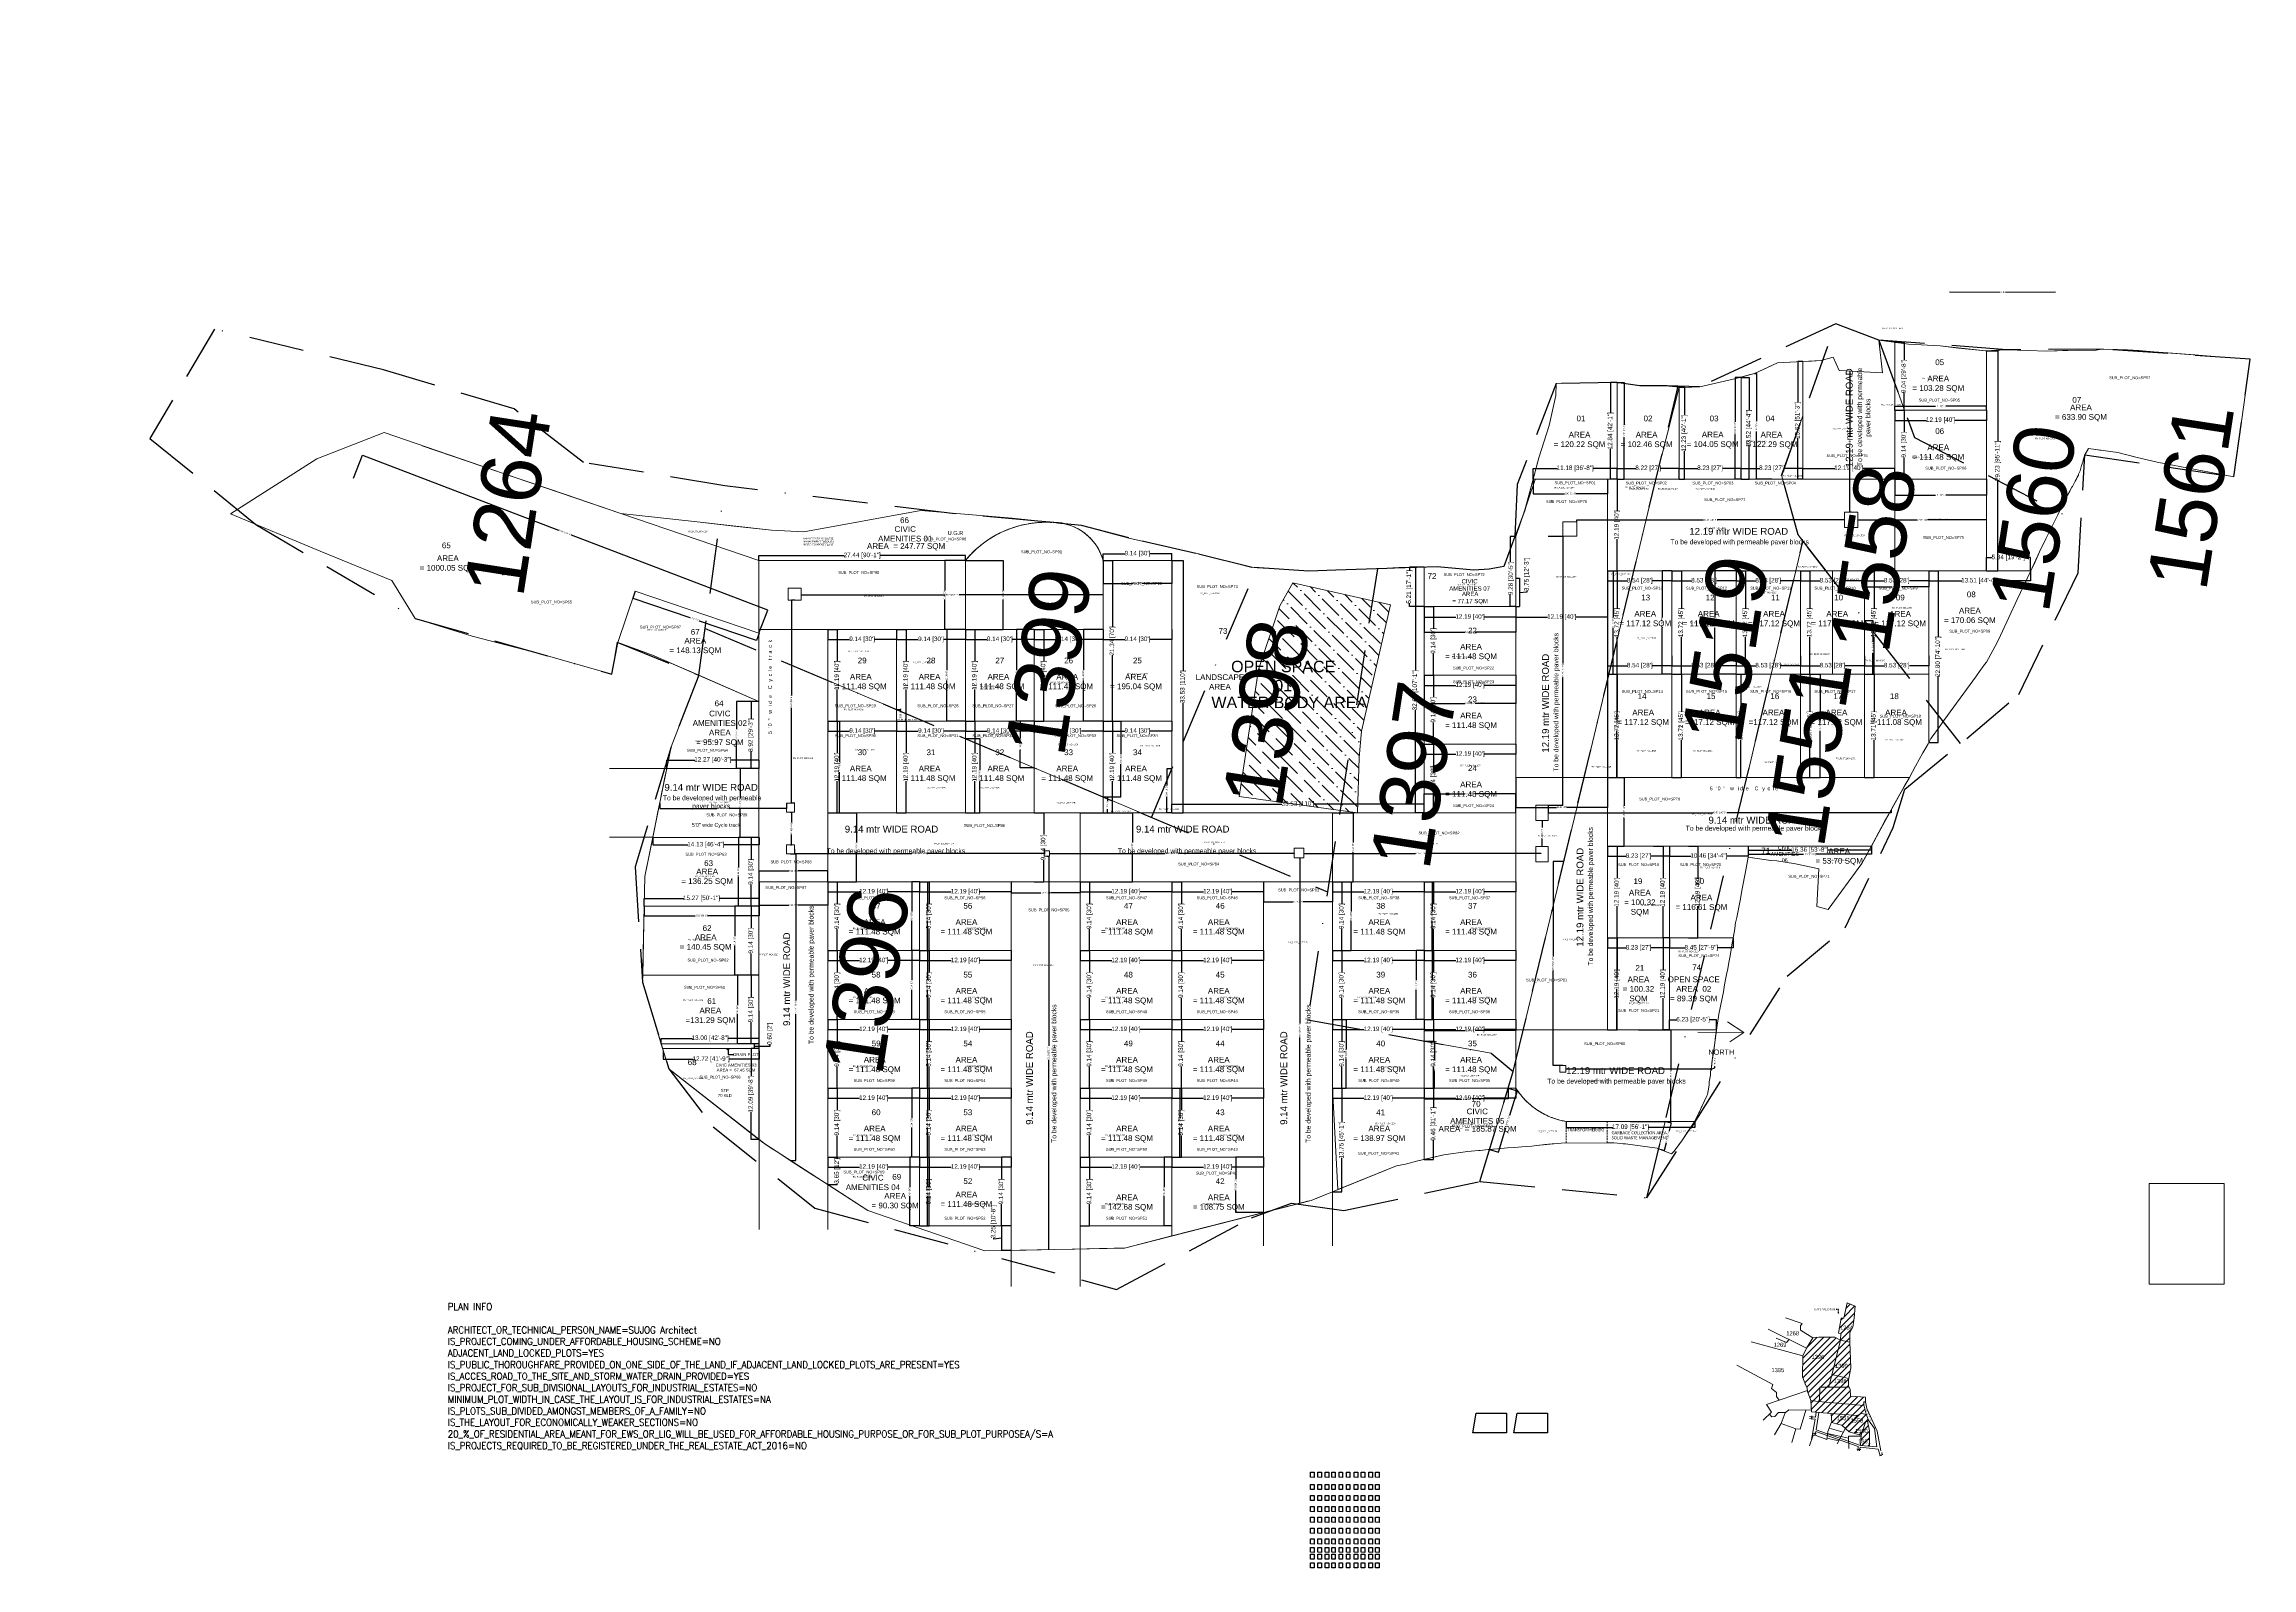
# Model space of a CAD drawing. Header units: metres. Extents: x 205125 to 205418, y -20654 to -20451.
import ezdxf

# ---------------------------------------------------------------- set-up
doc = ezdxf.new("R2010")
doc.units = ezdxf.units.M
doc.header["$MEASUREMENT"] = 0
doc.header["$PDMODE"] = 2
for name, pattern in [('BORDER2', [0.875, 0.25, -0.125, 0.25, -0.125, 0, -0.125]), ('CONTINULUS', [0]), ('DASHDOT2', [0.5, 0.25, -0.125, 0, -0.125]), ('DASHED2', [0.375, 0.25, -0.125])]:
    doc.linetypes.add(name, pattern=pattern)
doc.layers.get('0').update_dxf_attribs({"lineweight": 5})
doc.layers.get('Defpoints').update_dxf_attribs({"lineweight": 5})
for name, color, linetype, lineweight in [('A-0-g', 7, 'Continuous', 5), ('ACCESS_ROAD', 7, 'Continuous', 5), ('INTERNAL_JUNCTIONS', 7, 'Continuous', 5), ('INTERNAL_ROADS_RESIDENTIAL', 7, 'Continuous', 5), ('LAND_BOUNDARY', 7, 'Continuous', 5), ('Layer1', 7, 'Continuous', 5), ('NORTH_DIRECTION', 7, 'Continuous', 5), ('ONSITE_SWM', 3, 'Continuous', 30), ('PLAN_INFO', 1, 'Continuous', 20), ('PLANTATION_TREECOVER', 3, 'Continuous', 30), ('SUB_PLOT_1', 7, 'Continuous', 5), ('SUB_PLOT_10', 7, 'Continuous', 5), ('SUB_PLOT_10_RV_PLOT_1', 7, 'Continuous', 5), ('SUB_PLOT_10_RV_PLOT_2', 7, 'Continuous', 5), ('SUB_PLOT_11', 7, 'Continuous', 5), ('SUB_PLOT_11_RV_PLOT_1', 7, 'Continuous', 5), ('SUB_PLOT_11_RV_PLOT_2', 7, 'Continuous', 5), ('SUB_PLOT_12', 7, 'Continuous', 5), ('SUB_PLOT_12_RV_PLOT_1', 7, 'Continuous', 5), ('SUB_PLOT_13', 7, 'Continuous', 5), ('SUB_PLOT_13_RV_PLOT_1', 7, 'Continuous', 5), ('SUB_PLOT_13_RV_PLOT_2', 7, 'Continuous', 5), ('SUB_PLOT_14', 7, 'Continuous', 5), ('SUB_PLOT_14_RV_PLOT_1', 7, 'Continuous', 5), ('SUB_PLOT_15', 7, 'Continuous', 5), ('SUB_PLOT_15_RV_PLOT_1', 7, 'Continuous', 5), ('SUB_PLOT_16', 7, 'Continuous', 5), ('SUB_PLOT_16_RV_PLOT_1', 7, 'Continuous', 5), ('SUB_PLOT_16_RV_PLOT_2', 7, 'Continuous', 5), ('SUB_PLOT_17', 7, 'Continuous', 5), ('SUB_PLOT_17_RV_PLOT_1', 7, 'Continuous', 5), ('SUB_PLOT_18', 7, 'Continuous', 5), ('SUB_PLOT_18_RV_PLOT_1', 7, 'Continuous', 5), ('SUB_PLOT_19', 7, 'Continuous', 5), ('SUB_PLOT_19_RV_PLOT_1', 7, 'Continuous', 5), ('SUB_PLOT_1_RV_PLOT_1', 7, 'Continuous', 5), ('SUB_PLOT_2', 7, 'Continuous', 5), ('SUB_PLOT_20', 7, 'Continuous', 5), ('SUB_PLOT_20_RV_PLOT_1', 7, 'Continuous', 5), ('SUB_PLOT_21', 7, 'Continuous', 5), ('SUB_PLOT_21_RV_PLOT_1', 7, 'Continuous', 5), ('SUB_PLOT_22', 7, 'Continuous', 5), ('SUB_PLOT_22_RV_PLOT_1', 7, 'Continuous', 5), ('SUB_PLOT_23', 7, 'Continuous', 5), ('SUB_PLOT_23_RV_PLOT_1', 7, 'Continuous', 5), ('SUB_PLOT_24', 7, 'Continuous', 5), ('SUB_PLOT_24_RV_PLOT_1', 7, 'Continuous', 5), ('SUB_PLOT_25', 7, 'Continuous', 5), ('SUB_PLOT_25_RV_PLOT_1', 7, 'Continuous', 5), ('SUB_PLOT_26', 7, 'Continuous', 5), ('SUB_PLOT_26_RV_PLOT_1', 7, 'Continuous', 5), ('SUB_PLOT_27', 7, 'Continuous', 5), ('SUB_PLOT_27_RV_PLOT_1', 7, 'Continuous', 5), ('SUB_PLOT_28', 7, 'Continuous', 5), ('SUB_PLOT_28_RV_PLOT_1', 7, 'Continuous', 5), ('SUB_PLOT_28_RV_PLOT_2', 7, 'Continuous', 5), ('SUB_PLOT_29', 7, 'Continuous', 5), ('SUB_PLOT_29_RV_PLOT_1', 7, 'Continuous', 5), ('SUB_PLOT_29_RV_PLOT_2', 7, 'Continuous', 5), ('SUB_PLOT_2_RV_PLOT_1', 7, 'Continuous', 20), ('SUB_PLOT_2_RV_PLOT_2', 7, 'Continuous', 20), ('SUB_PLOT_3', 7, 'Continuous', 5), ('SUB_PLOT_30', 7, 'Continuous', 5), ('SUB_PLOT_30_RV_PLOT_1', 7, 'Continuous', 5), ('SUB_PLOT_31', 7, 'Continuous', 5), ('SUB_PLOT_31_RV_PLOT_1', 7, 'Continuous', 5), ('SUB_PLOT_32', 7, 'Continuous', 5), ('SUB_PLOT_32_RV_PLOT_1', 7, 'Continuous', 5), ('SUB_PLOT_32_RV_PLOT_2', 7, 'Continuous', 5), ('SUB_PLOT_33', 7, 'Continuous', 5), ('SUB_PLOT_33_RV_PLOT_1', 7, 'Continuous', 5), ('SUB_PLOT_33_RV_PLOT_2', 7, 'Continuous', 5), ('SUB_PLOT_34', 7, 'Continuous', 5), ('SUB_PLOT_34_RV_PLOT_1', 7, 'Continuous', 5), ('SUB_PLOT_34_RV_PLOT_2', 7, 'Continuous', 5), ('SUB_PLOT_34_RV_PLOT_3', 7, 'Continuous', 5), ('SUB_PLOT_35', 7, 'Continuous', 5), ('SUB_PLOT_35_RV_PLOT_1', 7, 'Continuous', 5), ('SUB_PLOT_35_RV_PLOT_2', 7, 'Continuous', 5), ('SUB_PLOT_36', 7, 'Continuous', 5), ('SUB_PLOT_36_RV_PLOT_1', 7, 'Continuous', 5), ('SUB_PLOT_37', 7, 'Continuous', 5), ('SUB_PLOT_37_RV_PLOT_1', 7, 'Continuous', 5), ('SUB_PLOT_38', 7, 'Continuous', 5), ('SUB_PLOT_38_RV_PLOT_1', 7, 'Continuous', 5), ('SUB_PLOT_39', 7, 'Continuous', 5), ('SUB_PLOT_39_RV_PLOT_1', 7, 'Continuous', 5), ('SUB_PLOT_3_RV_PLOT_1', 7, 'Continuous', 5), ('SUB_PLOT_4', 7, 'Continuous', 5), ('SUB_PLOT_40', 7, 'Continuous', 5), ('SUB_PLOT_40_RV_PLOT_1', 7, 'Continuous', 5), ('SUB_PLOT_41', 7, 'Continuous', 5), ('SUB_PLOT_41_RV_PLOT_1', 7, 'Continuous', 5), ('SUB_PLOT_42', 7, 'Continuous', 5), ('SUB_PLOT_42_RV_PLOT_1', 7, 'Continuous', 5), ('SUB_PLOT_43', 7, 'Continuous', 5), ('SUB_PLOT_43_RV_PLOT_1', 7, 'Continuous', 5), ('SUB_PLOT_44', 7, 'Continuous', 5), ('SUB_PLOT_44_RV_PLOT_1', 7, 'Continuous', 5), ('SUB_PLOT_45', 7, 'Continuous', 5), ('SUB_PLOT_45_RV_PLOT_1', 7, 'Continuous', 5), ('SUB_PLOT_46', 7, 'Continuous', 5), ('SUB_PLOT_46_RV_PLOT_1', 7, 'Continuous', 5), ('SUB_PLOT_47', 7, 'Continuous', 5), ('SUB_PLOT_47_RV_PLOT_1', 7, 'Continuous', 5), ('SUB_PLOT_48', 7, 'Continuous', 5), ('SUB_PLOT_48_RV_PLOT_1', 7, 'Continuous', 5), ('SUB_PLOT_49', 7, 'Continuous', 5), ('SUB_PLOT_49_RV_PLOT_1', 7, 'Continuous', 5), ('SUB_PLOT_4_RV_PLOT_1', 7, 'Continuous', 5), ('SUB_PLOT_4_RV_PLOT_2', 7, 'Continuous', 5), ('SUB_PLOT_5', 7, 'Continuous', 5), ('SUB_PLOT_50', 7, 'Continuous', 5), ('SUB_PLOT_50_RV_PLOT_1', 7, 'Continuous', 5), ('SUB_PLOT_51', 7, 'Continuous', 5), ('SUB_PLOT_51_RV_PLOT_1', 7, 'Continuous', 5), ('SUB_PLOT_52', 7, 'Continuous', 5), ('SUB_PLOT_52_RV_PLOT_1', 7, 'Continuous', 5), ('SUB_PLOT_53', 7, 'Continuous', 5), ('SUB_PLOT_53_RV_PLOT_1', 7, 'Continuous', 5), ('SUB_PLOT_54', 7, 'Continuous', 5), ('SUB_PLOT_54_RV_PLOT_1', 7, 'Continuous', 5), ('SUB_PLOT_55', 7, 'Continuous', 5), ('SUB_PLOT_55_RV_PLOT_1', 7, 'Continuous', 5), ('SUB_PLOT_56', 7, 'Continuous', 5), ('SUB_PLOT_56_RV_PLOT_1', 7, 'Continuous', 5), ('SUB_PLOT_57', 7, 'Continuous', 5), ('SUB_PLOT_57_RV_PLOT_1', 7, 'Continuous', 5), ('SUB_PLOT_58', 7, 'Continuous', 5), ('SUB_PLOT_58_RV_PLOT_1', 7, 'Continuous', 5), ('SUB_PLOT_59', 7, 'Continuous', 5), ('SUB_PLOT_59_RV_PLOT_1', 7, 'Continuous', 5), ('SUB_PLOT_5_RV_PLOT_1', 7, 'Continuous', 5), ('SUB_PLOT_5_RV_PLOT_2', 7, 'Continuous', 5), ('SUB_PLOT_6', 7, 'Continuous', 5), ('SUB_PLOT_60', 7, 'Continuous', 5), ('SUB_PLOT_60_RV_PLOT_1', 7, 'Continuous', 5), ('SUB_PLOT_61', 7, 'Continuous', 5), ('SUB_PLOT_61_RV_PLOT_1', 7, 'Continuous', 5), ('SUB_PLOT_62', 7, 'Continuous', 5), ('SUB_PLOT_62_RV_PLOT_1', 7, 'Continuous', 5), ('SUB_PLOT_63', 7, 'Continuous', 5), ('SUB_PLOT_63_RV_PLOT_1', 7, 'Continuous', 5), ('SUB_PLOT_64', 7, 'Continuous', 5), ('SUB_PLOT_64_RV_PLOT_1', 7, 'Continuous', 5), ('SUB_PLOT_65', 7, 'Continuous', 5), ('SUB_PLOT_65_RV_PLOT_2', 7, 'Continuous', 5), ('SUB_PLOT_66', 7, 'Continuous', 5), ('SUB_PLOT_66_RV_PLOT_1', 7, 'Continuous', 5), ('SUB_PLOT_67', 7, 'Continuous', 5), ('SUB_PLOT_67_RV_PLOT_1', 7, 'Continuous', 5), ('SUB_PLOT_68', 7, 'Continuous', 5), ('SUB_PLOT_68_RV_PLOT_1', 7, 'Continuous', 5), ('SUB_PLOT_69', 7, 'Continuous', 5), ('SUB_PLOT_69_RV_PLOT_1', 7, 'Continuous', 5), ('SUB_PLOT_6_RV_PLOT_1', 7, 'Continuous', 5), ('SUB_PLOT_7', 7, 'Continuous', 5), ('SUB_PLOT_70', 7, 'Continuous', 5), ('SUB_PLOT_70_RV_PLOT_1', 7, 'Continuous', 5), ('SUB_PLOT_70_RV_PLOT_2', 7, 'Continuous', 5), ('SUB_PLOT_70_RV_PLOT_3', 7, 'Continuous', 5), ('SUB_PLOT_71', 7, 'Continuous', 5), ('SUB_PLOT_71_RV_PLOT_1', 7, 'Continuous', 5), ('SUB_PLOT_72', 7, 'Continuous', 5), ('SUB_PLOT_72_RV_PLOT_1', 7, 'Continuous', 5), ('SUB_PLOT_73', 7, 'Continuous', 5), ('SUB_PLOT_73_RV_PLOT_1', 7, 'Continuous', 5), ('SUB_PLOT_74', 7, 'Continuous', 5), ('SUB_PLOT_74_RV_PLOT_1', 7, 'Continuous', 5), ('SUB_PLOT_75', 7, 'Continuous', 5), ('SUB_PLOT_75_RV_PLOT_1', 7, 'Continuous', 5), ('SUB_PLOT_76', 7, 'Continuous', 5), ('SUB_PLOT_76_RV_PLOT_1', 7, 'Continuous', 5), ('SUB_PLOT_76_RV_PLOT_2', 7, 'Continuous', 5), ('SUB_PLOT_77', 7, 'Continuous', 5), ('SUB_PLOT_77_RV_PLOT_1', 7, 'Continuous', 5), ('SUB_PLOT_77_RV_PLOT_2', 7, 'Continuous', 5), ('SUB_PLOT_77_RV_PLOT_3', 7, 'Continuous', 5), ('SUB_PLOT_77_RV_PLOT_4', 7, 'Continuous', 5), ('SUB_PLOT_78', 7, 'Continuous', 5), ('SUB_PLOT_78_RV_PLOT_1', 7, 'Continuous', 5), ('SUB_PLOT_78_RV_PLOT_2', 7, 'Continuous', 5), ('SUB_PLOT_79', 7, 'Continuous', 5), ('SUB_PLOT_79_RV_PLOT_1', 7, 'Continuous', 5), ('SUB_PLOT_7_RV_PLOT_2', 7, 'Continuous', 5), ('SUB_PLOT_8', 7, 'Continuous', 5), ('SUB_PLOT_80', 7, 'Continuous', 5), ('SUB_PLOT_80_RV_PLOT_1', 7, 'Continuous', 5), ('SUB_PLOT_81', 7, 'Continuous', 5), ('SUB_PLOT_81_RV_PLOT_1', 7, 'Continuous', 5), ('SUB_PLOT_81_RV_PLOT_2', 7, 'Continuous', 5), ('SUB_PLOT_82', 7, 'Continuous', 5), ('SUB_PLOT_82_RV_PLOT_1', 7, 'Continuous', 5), ('SUB_PLOT_83', 7, 'Continuous', 5), ('SUB_PLOT_83_RV_PLOT_1', 7, 'Continuous', 5), ('SUB_PLOT_84', 7, 'Continuous', 5), ('SUB_PLOT_84_RV_PLOT_1', 7, 'Continuous', 5), ('SUB_PLOT_85', 7, 'Continuous', 5), ('SUB_PLOT_85_RV_PLOT_1', 7, 'Continuous', 5), ('SUB_PLOT_86', 7, 'Continuous', 5), ('SUB_PLOT_86_RV_PLOT_1', 7, 'Continuous', 5), ('SUB_PLOT_87', 7, 'Continuous', 5), ('SUB_PLOT_87_RV_PLOT_1', 7, 'Continuous', 5), ('SUB_PLOT_88', 7, 'Continuous', 5), ('SUB_PLOT_88_RV_PLOT_1', 7, 'Continuous', 5), ('SUB_PLOT_89', 7, 'Continuous', 5), ('SUB_PLOT_89_RV_PLOT_1', 96, 'Continuous', 5), ('SUB_PLOT_8_RV_PLOT_2', 7, 'Continuous', 5), ('SUB_PLOT_9', 7, 'Continuous', 5), ('SUB_PLOT_90', 96, 'Continuous', 5), ('SUB_PLOT_90_RV_PLOT_1', 96, 'Continuous', 5), ('SUB_PLOT_91', 96, 'Continuous', 5), ('SUB_PLOT_91_RV_PLOT_1', 96, 'Continuous', 5), ('SUB_PLOT_9_RV_PLOT_1', 7, 'Continuous', 5), ('SUB_PLOT_9_RV_PLOT_2', 7, 'Continuous', 5)]:
    doc.layers.add(name, color=color, linetype=linetype, lineweight=lineweight)
doc.styles.add('Arial', font='swissl.ttf')
doc.styles.add('style2', font='arial.ttf', dxfattribs={"height": 0.3})
doc.dimstyles.new('INT DIM', dxfattribs={"dimtxt": 0.3, "dimasz": 0.1, "dimexe": 0.18, "dimexo": 0.0625, "dimgap": 0.09, "dimtad": 0, "dimzin": 0, "dimdsep": 46, "dimtxsty": 'style2', "dimblk": 'OPEN90', "dimcen": 0.09, "dimse1": 1, "dimse2": 1, "dimclrd": 250, "dimclrt": 256, "dimadec": 0, "dimazin": 0, "dimtfac": 1, "dimtofl": 0, "dimtmove": 0, "dimatfit": 3, "dimfxl": 1, "dimtolj": 1, "dimtzin": 0, "dimlwd": -1, "dimarcsym": 0})
doc.dimstyles.new('meter', dxfattribs={"dimtxt": 0.2, "dimasz": 0.1, "dimexe": 0, "dimexo": 0, "dimgap": 0.09, "dimtad": 0, "dimzin": 0, "dimdsep": 46, "dimtxsty": 'Arial', "dimblk": 'ARCHTICK', "dimcen": 7.09, "dimclrd": 23, "dimclre": 23, "dimclrt": 75, "dimadec": 0, "dimazin": 0, "dimtfac": 1, "dimtofl": 0, "dimtmove": 1, "dimatfit": 3, "dimldrblk": 'OPEN90', "dimfxl": 1, "dimtolj": 1, "dimtzin": 0, "dimarcsym": 0})

# ---------------------------------------------------------------- blocks, each defined once
blk = doc.blocks.new('_ArchTick')
at = {"color": 0, "const_width": 0.15}
blk.add_lwpolyline([(-0.5, -0.5), (0.5, 0.5)], dxfattribs=at)
blk = doc.blocks.new('_Open90')
at = {"layer": 'A-0-g', "color": 0, "lineweight": -2}
for p, q in [((0, 0), (-1, 0)), ((-0.5, 0.5), (0, 0)), ((0, 0), (-0.5, -0.5))]:
    blk.add_line(p, q, dxfattribs=at)
blk = doc.blocks.new('*D2')
at = {"color": 23, "linetype": 'Continuous', "lineweight": -2, "ltscale": 3, "transparency": 16777216}
for p, q in [((205219.62, -20538.73), (205218.58, -20538.73)), ((205218.58, -20538.73), (205218.58, -20541.03)), ((205218.58, -20547.65), (205218.58, -20545.35)), ((205219.62, -20547.65), (205218.58, -20547.65))]:
    blk.add_line(p, q, dxfattribs=at)
at = {"layer": 'Defpoints', "color": 0, "ltscale": 3, "transparency": 16777216}
for p in [(205219.62, -20538.73), (205218.58, -20547.65), (205219.62, -20547.65)]:
    blk.add_point(p, dxfattribs=at)
at = {"color": 23, "lineweight": -2, "ltscale": 3, "transparency": 16777216, "xscale": 0.1, "yscale": 0.1, "zscale": 0.1}
for p, rotation in [((205218.58, -20538.73), 90), ((205218.58, -20547.65), 270)]:
    blk.add_blockref('_ArchTick', p, dxfattribs=dict(at, rotation=rotation))
at = {"color": 75, "ltscale": 3, "transparency": 16777216, "insert": (205218.58, -20543.19), "char_height": 0.6, "attachment_point": 5, "rotation": 90, "style": 'Arial'}
blk.add_mtext('\\A1;8.92 [29\'-3"]', dxfattribs=at)
blk = doc.blocks.new('*D3')
at = {"color": 23, "linetype": 'Continuous', "lineweight": -2, "ltscale": 0.5, "transparency": 16777216}
for p, q in [((205219.62, -20556.79), (205218.58, -20556.79)), ((205218.58, -20556.79), (205218.58, -20559.67)), ((205218.58, -20565.94), (205218.58, -20563.06)), ((205219.62, -20565.94), (205218.58, -20565.94))]:
    blk.add_line(p, q, dxfattribs=at)
at = {"layer": 'Defpoints', "color": 0, "ltscale": 0.5, "transparency": 16777216}
for p in [(205219.62, -20556.79), (205218.58, -20565.94), (205219.62, -20565.94)]:
    blk.add_point(p, dxfattribs=at)
at = {"color": 23, "lineweight": -2, "ltscale": 0.5, "transparency": 16777216, "xscale": 0.1, "yscale": 0.1, "zscale": 0.1}
for p, rotation in [((205218.58, -20556.79), 90), ((205218.58, -20565.94), 270)]:
    blk.add_blockref('_ArchTick', p, dxfattribs=dict(at, rotation=rotation))
at = {"color": 75, "ltscale": 0.5, "transparency": 16777216, "insert": (205218.58, -20561.37), "char_height": 0.6, "attachment_point": 5, "rotation": 90, "style": 'Arial'}
blk.add_mtext("\\A1;9.14 [30']", dxfattribs=at)
blk = doc.blocks.new('*D4')
at = {"color": 23, "linetype": 'Continuous', "lineweight": -2, "ltscale": 0.5, "transparency": 16777216}
for p, q in [((205219.62, -20565.94), (205218.58, -20565.94)), ((205218.58, -20565.94), (205218.58, -20568.82)), ((205218.58, -20575.08), (205218.58, -20572.2)), ((205219.62, -20575.08), (205218.58, -20575.08))]:
    blk.add_line(p, q, dxfattribs=at)
at = {"layer": 'Defpoints', "color": 0, "ltscale": 0.5, "transparency": 16777216}
for p in [(205219.62, -20565.94), (205218.58, -20575.08), (205219.62, -20575.08)]:
    blk.add_point(p, dxfattribs=at)
at = {"color": 23, "lineweight": -2, "ltscale": 0.5, "transparency": 16777216, "xscale": 0.1, "yscale": 0.1, "zscale": 0.1}
for p, rotation in [((205218.58, -20565.94), 90), ((205218.58, -20575.08), 270)]:
    blk.add_blockref('_ArchTick', p, dxfattribs=dict(at, rotation=rotation))
at = {"color": 75, "ltscale": 0.5, "transparency": 16777216, "insert": (205218.58, -20570.51), "char_height": 0.6, "attachment_point": 5, "rotation": 90, "style": 'Arial'}
blk.add_mtext("\\A1;9.14 [30']", dxfattribs=at)
blk = doc.blocks.new('*D5')
at = {"color": 23, "linetype": 'Continuous', "lineweight": -2, "ltscale": 0.5, "transparency": 16777216}
for p, q in [((205219.62, -20575.08), (205218.58, -20575.08)), ((205218.58, -20575.08), (205218.58, -20577.96)), ((205218.58, -20584.23), (205218.58, -20581.34)), ((205219.62, -20584.23), (205218.58, -20584.23))]:
    blk.add_line(p, q, dxfattribs=at)
at = {"layer": 'Defpoints', "color": 0, "ltscale": 0.5, "transparency": 16777216}
for p in [(205219.62, -20575.08), (205218.58, -20584.23), (205219.62, -20584.23)]:
    blk.add_point(p, dxfattribs=at)
at = {"color": 23, "lineweight": -2, "ltscale": 0.5, "transparency": 16777216, "xscale": 0.1, "yscale": 0.1, "zscale": 0.1}
for p, rotation in [((205218.58, -20575.08), 90), ((205218.58, -20584.23), 270)]:
    blk.add_blockref('_ArchTick', p, dxfattribs=dict(at, rotation=rotation))
at = {"color": 75, "ltscale": 0.5, "transparency": 16777216, "insert": (205218.58, -20579.65), "char_height": 0.6, "attachment_point": 5, "rotation": 90, "style": 'Arial'}
blk.add_mtext("\\A1;9.14 [30']", dxfattribs=at)
blk = doc.blocks.new('*D6')
at = {"color": 23, "linetype": 'Continuous', "lineweight": -2, "ltscale": 0.5, "transparency": 16777216}
for p, q in [((205219.62, -20584.83), (205218.58, -20584.83)), ((205218.58, -20584.83), (205218.58, -20588.51)), ((205218.58, -20596.92), (205218.58, -20593.23)), ((205219.62, -20596.92), (205218.58, -20596.92))]:
    blk.add_line(p, q, dxfattribs=at)
at = {"layer": 'Defpoints', "color": 0, "ltscale": 0.5, "transparency": 16777216}
for p in [(205219.62, -20584.83), (205218.58, -20596.92), (205219.62, -20596.92)]:
    blk.add_point(p, dxfattribs=at)
at = {"color": 23, "lineweight": -2, "ltscale": 0.5, "transparency": 16777216, "xscale": 0.1, "yscale": 0.1, "zscale": 0.1}
for p, rotation in [((205218.58, -20584.83), 90), ((205218.58, -20596.92), 270)]:
    blk.add_blockref('_ArchTick', p, dxfattribs=dict(at, rotation=rotation))
at = {"color": 75, "ltscale": 0.5, "transparency": 16777216, "insert": (205218.58, -20590.87), "char_height": 0.6, "attachment_point": 5, "rotation": 90, "style": 'Arial'}
blk.add_mtext('\\A1;12.09 [39\'-8"]', dxfattribs=at)
blk = doc.blocks.new('*D7')
at = {"layer": 'Defpoints', "color": 0, "ltscale": 0.5, "transparency": 16777216}
for p in [(205207.35, -20547.65), (205219.62, -20546.51), (205219.62, -20547.65)]:
    blk.add_point(p, dxfattribs=at)
at = {"layer": 'SUB_PLOT_64', "color": 23, "linetype": 'Continuous', "lineweight": -2, "ltscale": 0.5, "transparency": 16777216}
for p, q in [((205207.35, -20547.65), (205207.35, -20546.51)), ((205207.35, -20546.51), (205211.12, -20546.51)), ((205219.62, -20546.51), (205215.84, -20546.51)), ((205219.62, -20547.65), (205219.62, -20546.51))]:
    blk.add_line(p, q, dxfattribs=at)
at = {"layer": 'SUB_PLOT_64', "color": 23, "lineweight": -2, "ltscale": 0.5, "transparency": 16777216, "xscale": 0.1, "yscale": 0.1, "zscale": 0.1, "rotation": 180}
blk.add_blockref('_ArchTick', (205207.35, -20546.51), dxfattribs=at)
at = {"layer": 'SUB_PLOT_64', "color": 23, "lineweight": -2, "ltscale": 0.5, "transparency": 16777216, "xscale": 0.1, "yscale": 0.1, "zscale": 0.1}
blk.add_blockref('_ArchTick', (205219.62, -20546.51), dxfattribs=at)
at = {"layer": 'SUB_PLOT_64', "color": 75, "ltscale": 0.5, "transparency": 16777216, "insert": (205213.48, -20546.51), "char_height": 0.6, "attachment_point": 5, "style": 'Arial'}
blk.add_mtext('\\A1;12.27 [40\'-3"]', dxfattribs=at)
blk = doc.blocks.new('*D8')
at = {"color": 23, "linetype": 'Continuous', "lineweight": -2, "ltscale": 0.5, "transparency": 16777216}
for p, q in [((205204.35, -20565.94), (205204.35, -20564.91)), ((205204.35, -20564.91), (205209.62, -20564.91)), ((205219.62, -20564.91), (205214.34, -20564.91)), ((205219.62, -20565.94), (205219.62, -20564.91))]:
    blk.add_line(p, q, dxfattribs=at)
at = {"layer": 'Defpoints', "color": 0, "ltscale": 0.5, "transparency": 16777216}
for p in [(205204.35, -20564.91), (205204.35, -20565.94), (205219.62, -20565.94)]:
    blk.add_point(p, dxfattribs=at)
at = {"color": 23, "lineweight": -2, "ltscale": 0.5, "transparency": 16777216, "xscale": 0.1, "yscale": 0.1, "zscale": 0.1, "rotation": 180}
blk.add_blockref('_ArchTick', (205204.35, -20564.91), dxfattribs=at)
at = {"color": 23, "lineweight": -2, "ltscale": 0.5, "transparency": 16777216, "xscale": 0.1, "yscale": 0.1, "zscale": 0.1}
blk.add_blockref('_ArchTick', (205219.62, -20564.91), dxfattribs=at)
at = {"color": 75, "ltscale": 0.5, "transparency": 16777216, "insert": (205211.98, -20564.91), "char_height": 0.6, "attachment_point": 5, "style": 'Arial'}
blk.add_mtext('\\A1;15.27 [50\'-1"]', dxfattribs=at)
blk = doc.blocks.new('*D9')
at = {"layer": 'Defpoints', "color": 0, "ltscale": 0.5, "transparency": 16777216}
for p in [(205206.62, -20583.49), (205206.62, -20584.23), (205219.62, -20584.23)]:
    blk.add_point(p, dxfattribs=at)
at = {"layer": 'SUB_PLOT_61', "color": 23, "linetype": 'Continuous', "lineweight": -2, "ltscale": 0.5, "transparency": 16777216}
for p, q in [((205206.62, -20584.23), (205206.62, -20583.49)), ((205206.62, -20583.49), (205210.76, -20583.49)), ((205219.62, -20583.49), (205215.48, -20583.49)), ((205219.62, -20584.23), (205219.62, -20583.49))]:
    blk.add_line(p, q, dxfattribs=at)
at = {"layer": 'SUB_PLOT_61', "color": 23, "lineweight": -2, "ltscale": 0.5, "transparency": 16777216, "xscale": 0.1, "yscale": 0.1, "zscale": 0.1, "rotation": 180}
blk.add_blockref('_ArchTick', (205206.62, -20583.49), dxfattribs=at)
at = {"layer": 'SUB_PLOT_61', "color": 23, "lineweight": -2, "ltscale": 0.5, "transparency": 16777216, "xscale": 0.1, "yscale": 0.1, "zscale": 0.1}
blk.add_blockref('_ArchTick', (205219.62, -20583.49), dxfattribs=at)
at = {"layer": 'SUB_PLOT_61', "color": 75, "ltscale": 0.5, "transparency": 16777216, "insert": (205213.12, -20583.49), "char_height": 0.6, "attachment_point": 5, "style": 'Arial'}
blk.add_mtext('\\A1;13.00 [42\'-8"]', dxfattribs=at)
blk = doc.blocks.new('*D10')
at = {"color": 23, "linetype": 'Continuous', "lineweight": -2, "ltscale": 0.5, "transparency": 16777216}
for p, q in [((205228.76, -20562.68), (205228.76, -20564.02)), ((205228.76, -20564.02), (205232.97, -20564.02)), ((205240.95, -20564.02), (205236.74, -20564.02)), ((205240.95, -20562.68), (205240.95, -20564.02))]:
    blk.add_line(p, q, dxfattribs=at)
at = {"layer": 'Defpoints', "color": 0, "ltscale": 0.5, "transparency": 16777216}
for p in [(205228.76, -20562.68), (205240.95, -20562.68), (205240.95, -20564.02)]:
    blk.add_point(p, dxfattribs=at)
at = {"color": 23, "lineweight": -2, "ltscale": 0.5, "transparency": 16777216, "xscale": 0.1, "yscale": 0.1, "zscale": 0.1, "rotation": 180}
blk.add_blockref('_ArchTick', (205228.76, -20564.02), dxfattribs=at)
at = {"color": 23, "lineweight": -2, "ltscale": 0.5, "transparency": 16777216, "xscale": 0.1, "yscale": 0.1, "zscale": 0.1}
blk.add_blockref('_ArchTick', (205240.95, -20564.02), dxfattribs=at)
at = {"color": 75, "ltscale": 0.5, "transparency": 16777216, "insert": (205234.86, -20564.02), "char_height": 0.6, "attachment_point": 5, "style": 'Arial'}
blk.add_mtext("\\A1;12.19 [40']", dxfattribs=at)
blk = doc.blocks.new('*D11')
at = {"layer": 'Defpoints', "color": 0, "ltscale": 0.5, "transparency": 16777216}
for p in [(205228.76, -20562.68), (205228.76, -20571.82), (205230.02, -20571.82)]:
    blk.add_point(p, dxfattribs=at)
at = {"layer": 'SUB_PLOT_57', "color": 23, "linetype": 'Continuous', "lineweight": -2, "ltscale": 0.5, "transparency": 16777216}
for p, q in [((205228.76, -20562.68), (205230.02, -20562.68)), ((205230.02, -20562.68), (205230.02, -20565.56)), ((205230.02, -20571.82), (205230.02, -20568.94)), ((205228.76, -20571.82), (205230.02, -20571.82))]:
    blk.add_line(p, q, dxfattribs=at)
at = {"layer": 'SUB_PLOT_57', "color": 23, "lineweight": -2, "ltscale": 0.5, "transparency": 16777216, "xscale": 0.1, "yscale": 0.1, "zscale": 0.1}
for p, rotation in [((205230.02, -20562.68), 90), ((205230.02, -20571.82), 270)]:
    blk.add_blockref('_ArchTick', p, dxfattribs=dict(at, rotation=rotation))
at = {"layer": 'SUB_PLOT_57', "color": 75, "ltscale": 0.5, "transparency": 16777216, "insert": (205230.02, -20567.25), "char_height": 0.6, "attachment_point": 5, "rotation": 90, "style": 'Arial'}
blk.add_mtext("\\A1;9.14 [30']", dxfattribs=at)
blk = doc.blocks.new('*D12')
at = {"color": 23, "linetype": 'Continuous', "lineweight": -2, "ltscale": 0.5, "transparency": 16777216}
for p, q in [((205240.95, -20562.68), (205240.95, -20564.02)), ((205240.95, -20564.02), (205245.16, -20564.02)), ((205253.14, -20564.02), (205248.94, -20564.02)), ((205253.14, -20562.68), (205253.14, -20564.02))]:
    blk.add_line(p, q, dxfattribs=at)
at = {"layer": 'Defpoints', "color": 0, "ltscale": 0.5, "transparency": 16777216}
for p in [(205240.95, -20562.68), (205253.14, -20562.68), (205253.14, -20564.02)]:
    blk.add_point(p, dxfattribs=at)
at = {"color": 23, "lineweight": -2, "ltscale": 0.5, "transparency": 16777216, "xscale": 0.1, "yscale": 0.1, "zscale": 0.1, "rotation": 180}
blk.add_blockref('_ArchTick', (205240.95, -20564.02), dxfattribs=at)
at = {"color": 23, "lineweight": -2, "ltscale": 0.5, "transparency": 16777216, "xscale": 0.1, "yscale": 0.1, "zscale": 0.1}
blk.add_blockref('_ArchTick', (205253.14, -20564.02), dxfattribs=at)
at = {"color": 75, "ltscale": 0.5, "transparency": 16777216, "insert": (205247.05, -20564.02), "char_height": 0.6, "attachment_point": 5, "style": 'Arial'}
blk.add_mtext("\\A1;12.19 [40']", dxfattribs=at)
blk = doc.blocks.new('*D13')
at = {"layer": 'Defpoints', "color": 0, "ltscale": 0.5, "transparency": 16777216}
for p in [(205240.95, -20562.68), (205240.95, -20571.82), (205242.21, -20571.82)]:
    blk.add_point(p, dxfattribs=at)
at = {"layer": 'SUB_PLOT_56', "color": 23, "linetype": 'Continuous', "lineweight": -2, "ltscale": 0.5, "transparency": 16777216}
for p, q in [((205240.95, -20562.68), (205242.21, -20562.68)), ((205242.21, -20562.68), (205242.21, -20565.56)), ((205242.21, -20571.82), (205242.21, -20568.94)), ((205240.95, -20571.82), (205242.21, -20571.82))]:
    blk.add_line(p, q, dxfattribs=at)
at = {"layer": 'SUB_PLOT_56', "color": 23, "lineweight": -2, "ltscale": 0.5, "transparency": 16777216, "xscale": 0.1, "yscale": 0.1, "zscale": 0.1}
for p, rotation in [((205242.21, -20562.68), 90), ((205242.21, -20571.82), 270)]:
    blk.add_blockref('_ArchTick', p, dxfattribs=dict(at, rotation=rotation))
at = {"layer": 'SUB_PLOT_56', "color": 75, "ltscale": 0.5, "transparency": 16777216, "insert": (205242.21, -20567.25), "char_height": 0.6, "attachment_point": 5, "rotation": 90, "style": 'Arial'}
blk.add_mtext("\\A1;9.14 [30']", dxfattribs=at)
blk = doc.blocks.new('*D14')
at = {"color": 23, "linetype": 'Continuous', "lineweight": -2, "ltscale": 0.5, "transparency": 16777216}
for p, q in [((205240.95, -20571.82), (205240.95, -20573.16)), ((205240.95, -20573.16), (205245.16, -20573.16)), ((205253.14, -20573.16), (205248.94, -20573.16)), ((205253.14, -20571.82), (205253.14, -20573.16))]:
    blk.add_line(p, q, dxfattribs=at)
at = {"layer": 'Defpoints', "color": 0, "ltscale": 0.5, "transparency": 16777216}
for p in [(205240.95, -20571.82), (205253.14, -20571.82), (205253.14, -20573.16)]:
    blk.add_point(p, dxfattribs=at)
at = {"color": 23, "lineweight": -2, "ltscale": 0.5, "transparency": 16777216, "xscale": 0.1, "yscale": 0.1, "zscale": 0.1, "rotation": 180}
blk.add_blockref('_ArchTick', (205240.95, -20573.16), dxfattribs=at)
at = {"color": 23, "lineweight": -2, "ltscale": 0.5, "transparency": 16777216, "xscale": 0.1, "yscale": 0.1, "zscale": 0.1}
blk.add_blockref('_ArchTick', (205253.14, -20573.16), dxfattribs=at)
at = {"color": 75, "ltscale": 0.5, "transparency": 16777216, "insert": (205247.05, -20573.16), "char_height": 0.6, "attachment_point": 5, "style": 'Arial'}
blk.add_mtext("\\A1;12.19 [40']", dxfattribs=at)
blk = doc.blocks.new('*D15')
at = {"layer": 'Defpoints', "color": 0, "ltscale": 0.5, "transparency": 16777216}
for p in [(205240.95, -20571.82), (205240.95, -20580.97), (205242.21, -20580.97)]:
    blk.add_point(p, dxfattribs=at)
at = {"layer": 'SUB_PLOT_55', "color": 23, "linetype": 'Continuous', "lineweight": -2, "ltscale": 0.5, "transparency": 16777216}
for p, q in [((205240.95, -20571.82), (205242.21, -20571.82)), ((205242.21, -20571.82), (205242.21, -20574.71)), ((205242.21, -20580.97), (205242.21, -20578.09)), ((205240.95, -20580.97), (205242.21, -20580.97))]:
    blk.add_line(p, q, dxfattribs=at)
at = {"layer": 'SUB_PLOT_55', "color": 23, "lineweight": -2, "ltscale": 0.5, "transparency": 16777216, "xscale": 0.1, "yscale": 0.1, "zscale": 0.1}
for p, rotation in [((205242.21, -20571.82), 90), ((205242.21, -20580.97), 270)]:
    blk.add_blockref('_ArchTick', p, dxfattribs=dict(at, rotation=rotation))
at = {"layer": 'SUB_PLOT_55', "color": 75, "ltscale": 0.5, "transparency": 16777216, "insert": (205242.21, -20576.4), "char_height": 0.6, "attachment_point": 5, "rotation": 90, "style": 'Arial'}
blk.add_mtext("\\A1;9.14 [30']", dxfattribs=at)
blk = doc.blocks.new('*D16')
at = {"color": 23, "linetype": 'Continuous', "lineweight": -2, "ltscale": 0.5, "transparency": 16777216}
for p, q in [((205228.76, -20571.82), (205228.76, -20573.16)), ((205228.76, -20573.16), (205232.97, -20573.16)), ((205240.95, -20573.16), (205236.74, -20573.16)), ((205240.95, -20571.82), (205240.95, -20573.16))]:
    blk.add_line(p, q, dxfattribs=at)
at = {"layer": 'Defpoints', "color": 0, "ltscale": 0.5, "transparency": 16777216}
for p in [(205228.76, -20571.82), (205240.95, -20571.82), (205240.95, -20573.16)]:
    blk.add_point(p, dxfattribs=at)
at = {"color": 23, "lineweight": -2, "ltscale": 0.5, "transparency": 16777216, "xscale": 0.1, "yscale": 0.1, "zscale": 0.1, "rotation": 180}
blk.add_blockref('_ArchTick', (205228.76, -20573.16), dxfattribs=at)
at = {"color": 23, "lineweight": -2, "ltscale": 0.5, "transparency": 16777216, "xscale": 0.1, "yscale": 0.1, "zscale": 0.1}
blk.add_blockref('_ArchTick', (205240.95, -20573.16), dxfattribs=at)
at = {"color": 75, "ltscale": 0.5, "transparency": 16777216, "insert": (205234.86, -20573.16), "char_height": 0.6, "attachment_point": 5, "style": 'Arial'}
blk.add_mtext("\\A1;12.19 [40']", dxfattribs=at)
blk = doc.blocks.new('*D17')
at = {"layer": 'Defpoints', "color": 0, "ltscale": 0.5, "transparency": 16777216}
for p in [(205228.76, -20571.82), (205228.76, -20580.97), (205230.02, -20580.97)]:
    blk.add_point(p, dxfattribs=at)
at = {"layer": 'SUB_PLOT_58', "color": 23, "linetype": 'Continuous', "lineweight": -2, "ltscale": 0.5, "transparency": 16777216}
for p, q in [((205228.76, -20571.82), (205230.02, -20571.82)), ((205230.02, -20571.82), (205230.02, -20574.71)), ((205230.02, -20580.97), (205230.02, -20578.09)), ((205228.76, -20580.97), (205230.02, -20580.97))]:
    blk.add_line(p, q, dxfattribs=at)
at = {"layer": 'SUB_PLOT_58', "color": 23, "lineweight": -2, "ltscale": 0.5, "transparency": 16777216, "xscale": 0.1, "yscale": 0.1, "zscale": 0.1}
for p, rotation in [((205230.02, -20571.82), 90), ((205230.02, -20580.97), 270)]:
    blk.add_blockref('_ArchTick', p, dxfattribs=dict(at, rotation=rotation))
at = {"layer": 'SUB_PLOT_58', "color": 75, "ltscale": 0.5, "transparency": 16777216, "insert": (205230.02, -20576.4), "char_height": 0.6, "attachment_point": 5, "rotation": 90, "style": 'Arial'}
blk.add_mtext("\\A1;9.14 [30']", dxfattribs=at)
blk = doc.blocks.new('*D18')
at = {"color": 23, "linetype": 'Continuous', "lineweight": -2, "ltscale": 0.5, "transparency": 16777216}
for p, q in [((205228.76, -20580.97), (205228.76, -20582.31)), ((205228.76, -20582.31), (205232.97, -20582.31)), ((205240.95, -20582.31), (205236.74, -20582.31)), ((205240.95, -20580.97), (205240.95, -20582.31))]:
    blk.add_line(p, q, dxfattribs=at)
at = {"layer": 'Defpoints', "color": 0, "ltscale": 0.5, "transparency": 16777216}
for p in [(205228.76, -20580.97), (205240.95, -20580.97), (205240.95, -20582.31)]:
    blk.add_point(p, dxfattribs=at)
at = {"color": 23, "lineweight": -2, "ltscale": 0.5, "transparency": 16777216, "xscale": 0.1, "yscale": 0.1, "zscale": 0.1, "rotation": 180}
blk.add_blockref('_ArchTick', (205228.76, -20582.31), dxfattribs=at)
at = {"color": 23, "lineweight": -2, "ltscale": 0.5, "transparency": 16777216, "xscale": 0.1, "yscale": 0.1, "zscale": 0.1}
blk.add_blockref('_ArchTick', (205240.95, -20582.31), dxfattribs=at)
at = {"color": 75, "ltscale": 0.5, "transparency": 16777216, "insert": (205234.86, -20582.31), "char_height": 0.6, "attachment_point": 5, "style": 'Arial'}
blk.add_mtext("\\A1;12.19 [40']", dxfattribs=at)
blk = doc.blocks.new('*D19')
at = {"layer": 'Defpoints', "color": 0, "ltscale": 0.5, "transparency": 16777216}
for p in [(205228.76, -20580.97), (205228.76, -20590.11), (205230.02, -20590.11)]:
    blk.add_point(p, dxfattribs=at)
at = {"layer": 'SUB_PLOT_59', "color": 23, "linetype": 'Continuous', "lineweight": -2, "ltscale": 0.5, "transparency": 16777216}
for p, q in [((205228.76, -20580.97), (205230.02, -20580.97)), ((205230.02, -20580.97), (205230.02, -20583.85)), ((205230.02, -20590.11), (205230.02, -20587.23)), ((205228.76, -20590.11), (205230.02, -20590.11))]:
    blk.add_line(p, q, dxfattribs=at)
at = {"layer": 'SUB_PLOT_59', "color": 23, "lineweight": -2, "ltscale": 0.5, "transparency": 16777216, "xscale": 0.1, "yscale": 0.1, "zscale": 0.1}
for p, rotation in [((205230.02, -20580.97), 90), ((205230.02, -20590.11), 270)]:
    blk.add_blockref('_ArchTick', p, dxfattribs=dict(at, rotation=rotation))
at = {"layer": 'SUB_PLOT_59', "color": 75, "ltscale": 0.5, "transparency": 16777216, "insert": (205230.02, -20585.54), "char_height": 0.6, "attachment_point": 5, "rotation": 90, "style": 'Arial'}
blk.add_mtext("\\A1;9.14 [30']", dxfattribs=at)
blk = doc.blocks.new('*D20')
at = {"color": 23, "linetype": 'Continuous', "lineweight": -2, "ltscale": 0.5, "transparency": 16777216}
for p, q in [((205228.76, -20590.11), (205228.76, -20591.45)), ((205228.76, -20591.45), (205232.97, -20591.45)), ((205240.95, -20591.45), (205236.74, -20591.45)), ((205240.95, -20590.11), (205240.95, -20591.45))]:
    blk.add_line(p, q, dxfattribs=at)
at = {"layer": 'Defpoints', "color": 0, "ltscale": 0.5, "transparency": 16777216}
for p in [(205228.76, -20590.11), (205240.95, -20590.11), (205240.95, -20591.45)]:
    blk.add_point(p, dxfattribs=at)
at = {"color": 23, "lineweight": -2, "ltscale": 0.5, "transparency": 16777216, "xscale": 0.1, "yscale": 0.1, "zscale": 0.1, "rotation": 180}
blk.add_blockref('_ArchTick', (205228.76, -20591.45), dxfattribs=at)
at = {"color": 23, "lineweight": -2, "ltscale": 0.5, "transparency": 16777216, "xscale": 0.1, "yscale": 0.1, "zscale": 0.1}
blk.add_blockref('_ArchTick', (205240.95, -20591.45), dxfattribs=at)
at = {"color": 75, "ltscale": 0.5, "transparency": 16777216, "insert": (205234.86, -20591.45), "char_height": 0.6, "attachment_point": 5, "style": 'Arial'}
blk.add_mtext("\\A1;12.19 [40']", dxfattribs=at)
blk = doc.blocks.new('*D21')
at = {"layer": 'Defpoints', "color": 0, "ltscale": 0.5, "transparency": 16777216}
for p in [(205228.76, -20590.11), (205228.76, -20599.26), (205230.02, -20599.26)]:
    blk.add_point(p, dxfattribs=at)
at = {"layer": 'SUB_PLOT_60', "color": 23, "linetype": 'Continuous', "lineweight": -2, "ltscale": 0.5, "transparency": 16777216}
for p, q in [((205228.76, -20590.11), (205230.02, -20590.11)), ((205230.02, -20590.11), (205230.02, -20592.99)), ((205230.02, -20599.26), (205230.02, -20596.38)), ((205228.76, -20599.26), (205230.02, -20599.26))]:
    blk.add_line(p, q, dxfattribs=at)
at = {"layer": 'SUB_PLOT_60', "color": 23, "lineweight": -2, "ltscale": 0.5, "transparency": 16777216, "xscale": 0.1, "yscale": 0.1, "zscale": 0.1}
for p, rotation in [((205230.02, -20590.11), 90), ((205230.02, -20599.26), 270)]:
    blk.add_blockref('_ArchTick', p, dxfattribs=dict(at, rotation=rotation))
at = {"layer": 'SUB_PLOT_60', "color": 75, "ltscale": 0.5, "transparency": 16777216, "insert": (205230.02, -20594.68), "char_height": 0.6, "attachment_point": 5, "rotation": 90, "style": 'Arial'}
blk.add_mtext("\\A1;9.14 [30']", dxfattribs=at)
blk = doc.blocks.new('*D22')
at = {"color": 23, "linetype": 'Continuous', "lineweight": -2, "ltscale": 0.5, "transparency": 16777216}
for p, q in [((205240.95, -20590.11), (205240.95, -20591.45)), ((205240.95, -20591.45), (205245.16, -20591.45)), ((205253.14, -20591.45), (205248.94, -20591.45)), ((205253.14, -20590.11), (205253.14, -20591.45))]:
    blk.add_line(p, q, dxfattribs=at)
at = {"layer": 'Defpoints', "color": 0, "ltscale": 0.5, "transparency": 16777216}
for p in [(205240.95, -20590.11), (205253.14, -20590.11), (205253.14, -20591.45)]:
    blk.add_point(p, dxfattribs=at)
at = {"color": 23, "lineweight": -2, "ltscale": 0.5, "transparency": 16777216, "xscale": 0.1, "yscale": 0.1, "zscale": 0.1, "rotation": 180}
blk.add_blockref('_ArchTick', (205240.95, -20591.45), dxfattribs=at)
at = {"color": 23, "lineweight": -2, "ltscale": 0.5, "transparency": 16777216, "xscale": 0.1, "yscale": 0.1, "zscale": 0.1}
blk.add_blockref('_ArchTick', (205253.14, -20591.45), dxfattribs=at)
at = {"color": 75, "ltscale": 0.5, "transparency": 16777216, "insert": (205247.05, -20591.45), "char_height": 0.6, "attachment_point": 5, "style": 'Arial'}
blk.add_mtext("\\A1;12.19 [40']", dxfattribs=at)
blk = doc.blocks.new('*D23')
at = {"layer": 'Defpoints', "color": 0, "ltscale": 0.5, "transparency": 16777216}
for p in [(205240.95, -20590.11), (205240.95, -20599.26), (205242.21, -20599.26)]:
    blk.add_point(p, dxfattribs=at)
at = {"layer": 'SUB_PLOT_53', "color": 23, "linetype": 'Continuous', "lineweight": -2, "ltscale": 0.5, "transparency": 16777216}
for p, q in [((205240.95, -20590.11), (205242.21, -20590.11)), ((205242.21, -20590.11), (205242.21, -20592.99)), ((205242.21, -20599.26), (205242.21, -20596.38)), ((205240.95, -20599.26), (205242.21, -20599.26))]:
    blk.add_line(p, q, dxfattribs=at)
at = {"layer": 'SUB_PLOT_53', "color": 23, "lineweight": -2, "ltscale": 0.5, "transparency": 16777216, "xscale": 0.1, "yscale": 0.1, "zscale": 0.1}
for p, rotation in [((205242.21, -20590.11), 90), ((205242.21, -20599.26), 270)]:
    blk.add_blockref('_ArchTick', p, dxfattribs=dict(at, rotation=rotation))
at = {"layer": 'SUB_PLOT_53', "color": 75, "ltscale": 0.5, "transparency": 16777216, "insert": (205242.21, -20594.68), "char_height": 0.6, "attachment_point": 5, "rotation": 90, "style": 'Arial'}
blk.add_mtext("\\A1;9.14 [30']", dxfattribs=at)
blk = doc.blocks.new('*D24')
at = {"color": 23, "linetype": 'Continuous', "lineweight": -2, "ltscale": 0.5, "transparency": 16777216}
for p, q in [((205240.95, -20580.97), (205240.95, -20582.31)), ((205240.95, -20582.31), (205245.16, -20582.31)), ((205253.14, -20582.31), (205248.94, -20582.31)), ((205253.14, -20580.97), (205253.14, -20582.31))]:
    blk.add_line(p, q, dxfattribs=at)
at = {"layer": 'Defpoints', "color": 0, "ltscale": 0.5, "transparency": 16777216}
for p in [(205240.95, -20580.97), (205253.14, -20580.97), (205253.14, -20582.31)]:
    blk.add_point(p, dxfattribs=at)
at = {"color": 23, "lineweight": -2, "ltscale": 0.5, "transparency": 16777216, "xscale": 0.1, "yscale": 0.1, "zscale": 0.1, "rotation": 180}
blk.add_blockref('_ArchTick', (205240.95, -20582.31), dxfattribs=at)
at = {"color": 23, "lineweight": -2, "ltscale": 0.5, "transparency": 16777216, "xscale": 0.1, "yscale": 0.1, "zscale": 0.1}
blk.add_blockref('_ArchTick', (205253.14, -20582.31), dxfattribs=at)
at = {"color": 75, "ltscale": 0.5, "transparency": 16777216, "insert": (205247.05, -20582.31), "char_height": 0.6, "attachment_point": 5, "style": 'Arial'}
blk.add_mtext("\\A1;12.19 [40']", dxfattribs=at)
blk = doc.blocks.new('*D25')
at = {"layer": 'Defpoints', "color": 0, "ltscale": 0.5, "transparency": 16777216}
for p in [(205240.95, -20580.97), (205240.95, -20590.11), (205242.21, -20590.11)]:
    blk.add_point(p, dxfattribs=at)
at = {"layer": 'SUB_PLOT_54', "color": 23, "linetype": 'Continuous', "lineweight": -2, "ltscale": 0.5, "transparency": 16777216}
for p, q in [((205240.95, -20580.97), (205242.21, -20580.97)), ((205242.21, -20580.97), (205242.21, -20583.85)), ((205242.21, -20590.11), (205242.21, -20587.23)), ((205240.95, -20590.11), (205242.21, -20590.11))]:
    blk.add_line(p, q, dxfattribs=at)
at = {"layer": 'SUB_PLOT_54', "color": 23, "lineweight": -2, "ltscale": 0.5, "transparency": 16777216, "xscale": 0.1, "yscale": 0.1, "zscale": 0.1}
for p, rotation in [((205242.21, -20580.97), 90), ((205242.21, -20590.11), 270)]:
    blk.add_blockref('_ArchTick', p, dxfattribs=dict(at, rotation=rotation))
at = {"layer": 'SUB_PLOT_54', "color": 75, "ltscale": 0.5, "transparency": 16777216, "insert": (205242.21, -20585.54), "char_height": 0.6, "attachment_point": 5, "rotation": 90, "style": 'Arial'}
blk.add_mtext("\\A1;9.14 [30']", dxfattribs=at)
blk = doc.blocks.new('*D26')
at = {"color": 23, "linetype": 'Continuous', "lineweight": -2, "ltscale": 0.5, "transparency": 16777216}
for p, q in [((205240.95, -20599.26), (205240.95, -20600.59)), ((205253.14, -20599.26), (205253.14, -20600.59)), ((205240.95, -20600.59), (205245.16, -20600.59)), ((205253.14, -20600.59), (205248.94, -20600.59))]:
    blk.add_line(p, q, dxfattribs=at)
at = {"layer": 'Defpoints', "color": 0, "ltscale": 0.5, "transparency": 16777216}
for p in [(205240.95, -20599.26), (205253.14, -20599.26), (205253.14, -20600.59)]:
    blk.add_point(p, dxfattribs=at)
at = {"color": 23, "lineweight": -2, "ltscale": 0.5, "transparency": 16777216, "xscale": 0.1, "yscale": 0.1, "zscale": 0.1, "rotation": 180}
blk.add_blockref('_ArchTick', (205240.95, -20600.59), dxfattribs=at)
at = {"color": 23, "lineweight": -2, "ltscale": 0.5, "transparency": 16777216, "xscale": 0.1, "yscale": 0.1, "zscale": 0.1}
blk.add_blockref('_ArchTick', (205253.14, -20600.59), dxfattribs=at)
at = {"color": 75, "ltscale": 0.5, "transparency": 16777216, "insert": (205247.05, -20600.59), "char_height": 0.6, "attachment_point": 5, "style": 'Arial'}
blk.add_mtext("\\A1;12.19 [40']", dxfattribs=at)
blk = doc.blocks.new('*D27')
at = {"color": 23, "linetype": 'Continuous', "lineweight": -2, "ltscale": 0.5, "transparency": 16777216}
for p, q in [((205240.95, -20599.26), (205242.21, -20599.26)), ((205242.21, -20599.26), (205242.21, -20602.14)), ((205242.21, -20608.4), (205242.21, -20605.52)), ((205240.95, -20608.4), (205242.21, -20608.4))]:
    blk.add_line(p, q, dxfattribs=at)
at = {"layer": 'Defpoints', "color": 0, "ltscale": 0.5, "transparency": 16777216}
for p in [(205240.95, -20599.26), (205240.95, -20608.4), (205242.21, -20608.4)]:
    blk.add_point(p, dxfattribs=at)
at = {"color": 23, "lineweight": -2, "ltscale": 0.5, "transparency": 16777216, "xscale": 0.1, "yscale": 0.1, "zscale": 0.1}
for p, rotation in [((205242.21, -20599.26), 90), ((205242.21, -20608.4), 270)]:
    blk.add_blockref('_ArchTick', p, dxfattribs=dict(at, rotation=rotation))
at = {"color": 75, "ltscale": 0.5, "transparency": 16777216, "insert": (205242.21, -20603.83), "char_height": 0.6, "attachment_point": 5, "rotation": 90, "style": 'Arial'}
blk.add_mtext("\\A1;9.14 [30']", dxfattribs=at)
blk = doc.blocks.new('*D28')
at = {"layer": 'Defpoints', "color": 0, "ltscale": 0.5, "transparency": 16777216}
for p in [(205228.76, -20599.26), (205240.95, -20599.26), (205240.95, -20600.59)]:
    blk.add_point(p, dxfattribs=at)
at = {"layer": 'SUB_PLOT_69', "color": 23, "linetype": 'Continuous', "lineweight": -2, "ltscale": 0.5, "transparency": 16777216}
for p, q in [((205228.76, -20599.26), (205228.76, -20600.59)), ((205240.95, -20599.26), (205240.95, -20600.59)), ((205228.76, -20600.59), (205232.97, -20600.59)), ((205240.95, -20600.59), (205236.74, -20600.59))]:
    blk.add_line(p, q, dxfattribs=at)
at = {"layer": 'SUB_PLOT_69', "color": 23, "lineweight": -2, "ltscale": 0.5, "transparency": 16777216, "xscale": 0.1, "yscale": 0.1, "zscale": 0.1, "rotation": 180}
blk.add_blockref('_ArchTick', (205228.76, -20600.59), dxfattribs=at)
at = {"layer": 'SUB_PLOT_69', "color": 23, "lineweight": -2, "ltscale": 0.5, "transparency": 16777216, "xscale": 0.1, "yscale": 0.1, "zscale": 0.1}
blk.add_blockref('_ArchTick', (205240.95, -20600.59), dxfattribs=at)
at = {"layer": 'SUB_PLOT_69', "color": 75, "ltscale": 0.5, "transparency": 16777216, "insert": (205234.86, -20600.59), "char_height": 0.6, "attachment_point": 5, "style": 'Arial'}
blk.add_mtext("\\A1;12.19 [40']", dxfattribs=at)
blk = doc.blocks.new('*D29')
at = {"color": 23, "linetype": 'Continuous', "lineweight": -2, "ltscale": 0.5, "transparency": 16777216}
for p, q in [((205228.76, -20599.26), (205230.02, -20599.26)), ((205230.02, -20599.26), (205230.02, -20599.39)), ((205228.76, -20602.91), (205230.02, -20602.91)), ((205230.02, -20602.91), (205230.02, -20602.77))]:
    blk.add_line(p, q, dxfattribs=at)
at = {"layer": 'Defpoints', "color": 0, "ltscale": 0.5, "transparency": 16777216}
for p in [(205228.76, -20599.26), (205228.76, -20602.91), (205230.02, -20602.91)]:
    blk.add_point(p, dxfattribs=at)
at = {"color": 23, "lineweight": -2, "ltscale": 0.5, "transparency": 16777216, "xscale": 0.1, "yscale": 0.1, "zscale": 0.1}
for p, rotation in [((205230.02, -20599.26), 90), ((205230.02, -20602.91), 270)]:
    blk.add_blockref('_ArchTick', p, dxfattribs=dict(at, rotation=rotation))
at = {"color": 75, "ltscale": 0.5, "transparency": 16777216, "insert": (205230.02, -20601.08), "char_height": 0.6, "attachment_point": 5, "rotation": 90, "style": 'Arial'}
blk.add_mtext("\\A1;3.65 [12']", dxfattribs=at)
blk = doc.blocks.new('*D30')
at = {"color": 23, "linetype": 'Continuous', "lineweight": -2, "ltscale": 0.5, "transparency": 16777216}
for p, q in [((205253.14, -20599.26), (205251.85, -20599.26)), ((205251.85, -20599.26), (205251.85, -20602.14)), ((205251.85, -20608.4), (205251.85, -20605.52)), ((205253.14, -20608.4), (205251.85, -20608.4))]:
    blk.add_line(p, q, dxfattribs=at)
at = {"layer": 'Defpoints', "color": 0, "ltscale": 0.5, "transparency": 16777216}
for p in [(205253.14, -20599.26), (205251.85, -20608.4), (205253.14, -20608.4)]:
    blk.add_point(p, dxfattribs=at)
at = {"color": 23, "lineweight": -2, "ltscale": 0.5, "transparency": 16777216, "xscale": 0.1, "yscale": 0.1, "zscale": 0.1}
for p, rotation in [((205251.85, -20599.26), 90), ((205251.85, -20608.4), 270)]:
    blk.add_blockref('_ArchTick', p, dxfattribs=dict(at, rotation=rotation))
at = {"color": 75, "ltscale": 0.5, "transparency": 16777216, "insert": (205251.85, -20603.83), "char_height": 0.6, "attachment_point": 5, "rotation": 90, "style": 'Arial'}
blk.add_mtext("\\A1;9.14 [30']", dxfattribs=at)
blk = doc.blocks.new('*D31')
at = {"color": 23, "linetype": 'Continuous', "lineweight": -2, "ltscale": 0.5, "transparency": 16777216}
for p, q in [((205262.29, -20562.68), (205262.29, -20564.02)), ((205262.29, -20564.02), (205266.5, -20564.02)), ((205274.48, -20564.02), (205270.27, -20564.02)), ((205274.48, -20562.68), (205274.48, -20564.02))]:
    blk.add_line(p, q, dxfattribs=at)
at = {"layer": 'Defpoints', "color": 0, "ltscale": 0.5, "transparency": 16777216}
for p in [(205262.29, -20562.68), (205274.48, -20562.68), (205274.48, -20564.02)]:
    blk.add_point(p, dxfattribs=at)
at = {"color": 23, "lineweight": -2, "ltscale": 0.5, "transparency": 16777216, "xscale": 0.1, "yscale": 0.1, "zscale": 0.1, "rotation": 180}
blk.add_blockref('_ArchTick', (205262.29, -20564.02), dxfattribs=at)
at = {"color": 23, "lineweight": -2, "ltscale": 0.5, "transparency": 16777216, "xscale": 0.1, "yscale": 0.1, "zscale": 0.1}
blk.add_blockref('_ArchTick', (205274.48, -20564.02), dxfattribs=at)
at = {"color": 75, "ltscale": 0.5, "transparency": 16777216, "insert": (205268.38, -20564.02), "char_height": 0.6, "attachment_point": 5, "style": 'Arial'}
blk.add_mtext("\\A1;12.19 [40']", dxfattribs=at)
blk = doc.blocks.new('*D32')
at = {"layer": 'Defpoints', "color": 0, "ltscale": 0.5, "transparency": 16777216}
for p in [(205262.29, -20562.68), (205262.29, -20571.82), (205263.55, -20571.82)]:
    blk.add_point(p, dxfattribs=at)
at = {"layer": 'SUB_PLOT_47', "color": 23, "linetype": 'Continuous', "lineweight": -2, "ltscale": 0.5, "transparency": 16777216}
for p, q in [((205262.29, -20562.68), (205263.55, -20562.68)), ((205263.55, -20562.68), (205263.55, -20565.56)), ((205263.55, -20571.82), (205263.55, -20568.94)), ((205262.29, -20571.82), (205263.55, -20571.82))]:
    blk.add_line(p, q, dxfattribs=at)
at = {"layer": 'SUB_PLOT_47', "color": 23, "lineweight": -2, "ltscale": 0.5, "transparency": 16777216, "xscale": 0.1, "yscale": 0.1, "zscale": 0.1}
for p, rotation in [((205263.55, -20562.68), 90), ((205263.55, -20571.82), 270)]:
    blk.add_blockref('_ArchTick', p, dxfattribs=dict(at, rotation=rotation))
at = {"layer": 'SUB_PLOT_47', "color": 75, "ltscale": 0.5, "transparency": 16777216, "insert": (205263.55, -20567.25), "char_height": 0.6, "attachment_point": 5, "rotation": 90, "style": 'Arial'}
blk.add_mtext("\\A1;9.14 [30']", dxfattribs=at)
blk = doc.blocks.new('*D33')
at = {"color": 23, "linetype": 'Continuous', "lineweight": -2, "ltscale": 0.5, "transparency": 16777216}
for p, q in [((205274.48, -20562.68), (205274.48, -20564.02)), ((205274.48, -20564.02), (205278.69, -20564.02)), ((205286.67, -20564.02), (205282.46, -20564.02)), ((205286.67, -20562.68), (205286.67, -20564.02))]:
    blk.add_line(p, q, dxfattribs=at)
at = {"layer": 'Defpoints', "color": 0, "ltscale": 0.5, "transparency": 16777216}
for p in [(205274.48, -20562.68), (205286.67, -20562.68), (205286.67, -20564.02)]:
    blk.add_point(p, dxfattribs=at)
at = {"color": 23, "lineweight": -2, "ltscale": 0.5, "transparency": 16777216, "xscale": 0.1, "yscale": 0.1, "zscale": 0.1, "rotation": 180}
blk.add_blockref('_ArchTick', (205274.48, -20564.02), dxfattribs=at)
at = {"color": 23, "lineweight": -2, "ltscale": 0.5, "transparency": 16777216, "xscale": 0.1, "yscale": 0.1, "zscale": 0.1}
blk.add_blockref('_ArchTick', (205286.67, -20564.02), dxfattribs=at)
at = {"color": 75, "ltscale": 0.5, "transparency": 16777216, "insert": (205280.58, -20564.02), "char_height": 0.6, "attachment_point": 5, "style": 'Arial'}
blk.add_mtext("\\A1;12.19 [40']", dxfattribs=at)
blk = doc.blocks.new('*D34')
at = {"layer": 'Defpoints', "color": 0, "ltscale": 0.5, "transparency": 16777216}
for p in [(205274.48, -20562.68), (205274.48, -20571.82), (205275.74, -20571.82)]:
    blk.add_point(p, dxfattribs=at)
at = {"layer": 'SUB_PLOT_46', "color": 23, "linetype": 'Continuous', "lineweight": -2, "ltscale": 0.5, "transparency": 16777216}
for p, q in [((205274.48, -20562.68), (205275.74, -20562.68)), ((205275.74, -20562.68), (205275.74, -20565.56)), ((205275.74, -20571.82), (205275.74, -20568.94)), ((205274.48, -20571.82), (205275.74, -20571.82))]:
    blk.add_line(p, q, dxfattribs=at)
at = {"layer": 'SUB_PLOT_46', "color": 23, "lineweight": -2, "ltscale": 0.5, "transparency": 16777216, "xscale": 0.1, "yscale": 0.1, "zscale": 0.1}
for p, rotation in [((205275.74, -20562.68), 90), ((205275.74, -20571.82), 270)]:
    blk.add_blockref('_ArchTick', p, dxfattribs=dict(at, rotation=rotation))
at = {"layer": 'SUB_PLOT_46', "color": 75, "ltscale": 0.5, "transparency": 16777216, "insert": (205275.74, -20567.25), "char_height": 0.6, "attachment_point": 5, "rotation": 90, "style": 'Arial'}
blk.add_mtext("\\A1;9.14 [30']", dxfattribs=at)
blk = doc.blocks.new('*D35')
at = {"color": 23, "linetype": 'Continuous', "lineweight": -2, "ltscale": 0.5, "transparency": 16777216}
for p, q in [((205262.29, -20571.82), (205262.29, -20573.16)), ((205262.29, -20573.16), (205266.5, -20573.16)), ((205274.48, -20573.16), (205270.27, -20573.16)), ((205274.48, -20571.82), (205274.48, -20573.16))]:
    blk.add_line(p, q, dxfattribs=at)
at = {"layer": 'Defpoints', "color": 0, "ltscale": 0.5, "transparency": 16777216}
for p in [(205262.29, -20571.82), (205274.48, -20571.82), (205274.48, -20573.16)]:
    blk.add_point(p, dxfattribs=at)
at = {"color": 23, "lineweight": -2, "ltscale": 0.5, "transparency": 16777216, "xscale": 0.1, "yscale": 0.1, "zscale": 0.1, "rotation": 180}
blk.add_blockref('_ArchTick', (205262.29, -20573.16), dxfattribs=at)
at = {"color": 23, "lineweight": -2, "ltscale": 0.5, "transparency": 16777216, "xscale": 0.1, "yscale": 0.1, "zscale": 0.1}
blk.add_blockref('_ArchTick', (205274.48, -20573.16), dxfattribs=at)
at = {"color": 75, "ltscale": 0.5, "transparency": 16777216, "insert": (205268.38, -20573.16), "char_height": 0.6, "attachment_point": 5, "style": 'Arial'}
blk.add_mtext("\\A1;12.19 [40']", dxfattribs=at)
blk = doc.blocks.new('*D36')
at = {"layer": 'Defpoints', "color": 0, "ltscale": 0.5, "transparency": 16777216}
for p in [(205262.29, -20571.82), (205262.29, -20580.97), (205263.55, -20580.97)]:
    blk.add_point(p, dxfattribs=at)
at = {"layer": 'SUB_PLOT_48', "color": 23, "linetype": 'Continuous', "lineweight": -2, "ltscale": 0.5, "transparency": 16777216}
for p, q in [((205262.29, -20571.82), (205263.55, -20571.82)), ((205263.55, -20571.82), (205263.55, -20574.71)), ((205263.55, -20580.97), (205263.55, -20578.09)), ((205262.29, -20580.97), (205263.55, -20580.97))]:
    blk.add_line(p, q, dxfattribs=at)
at = {"layer": 'SUB_PLOT_48', "color": 23, "lineweight": -2, "ltscale": 0.5, "transparency": 16777216, "xscale": 0.1, "yscale": 0.1, "zscale": 0.1}
for p, rotation in [((205263.55, -20571.82), 90), ((205263.55, -20580.97), 270)]:
    blk.add_blockref('_ArchTick', p, dxfattribs=dict(at, rotation=rotation))
at = {"layer": 'SUB_PLOT_48', "color": 75, "ltscale": 0.5, "transparency": 16777216, "insert": (205263.55, -20576.4), "char_height": 0.6, "attachment_point": 5, "rotation": 90, "style": 'Arial'}
blk.add_mtext("\\A1;9.14 [30']", dxfattribs=at)
blk = doc.blocks.new('*D37')
at = {"color": 23, "linetype": 'Continuous', "lineweight": -2, "ltscale": 0.5, "transparency": 16777216}
for p, q in [((205274.48, -20571.82), (205274.48, -20573.16)), ((205274.48, -20573.16), (205278.69, -20573.16)), ((205286.67, -20573.16), (205282.46, -20573.16)), ((205286.67, -20571.82), (205286.67, -20573.16))]:
    blk.add_line(p, q, dxfattribs=at)
at = {"layer": 'Defpoints', "color": 0, "ltscale": 0.5, "transparency": 16777216}
for p in [(205274.48, -20571.82), (205286.67, -20571.82), (205286.67, -20573.16)]:
    blk.add_point(p, dxfattribs=at)
at = {"color": 23, "lineweight": -2, "ltscale": 0.5, "transparency": 16777216, "xscale": 0.1, "yscale": 0.1, "zscale": 0.1, "rotation": 180}
blk.add_blockref('_ArchTick', (205274.48, -20573.16), dxfattribs=at)
at = {"color": 23, "lineweight": -2, "ltscale": 0.5, "transparency": 16777216, "xscale": 0.1, "yscale": 0.1, "zscale": 0.1}
blk.add_blockref('_ArchTick', (205286.67, -20573.16), dxfattribs=at)
at = {"color": 75, "ltscale": 0.5, "transparency": 16777216, "insert": (205280.58, -20573.16), "char_height": 0.6, "attachment_point": 5, "style": 'Arial'}
blk.add_mtext("\\A1;12.19 [40']", dxfattribs=at)
blk = doc.blocks.new('*D38')
at = {"layer": 'Defpoints', "color": 0, "ltscale": 0.5, "transparency": 16777216}
for p in [(205274.48, -20571.82), (205274.48, -20580.97), (205275.74, -20580.97)]:
    blk.add_point(p, dxfattribs=at)
at = {"layer": 'SUB_PLOT_45', "color": 23, "linetype": 'Continuous', "lineweight": -2, "ltscale": 0.5, "transparency": 16777216}
for p, q in [((205274.48, -20571.82), (205275.74, -20571.82)), ((205275.74, -20571.82), (205275.74, -20574.71)), ((205275.74, -20580.97), (205275.74, -20578.09)), ((205274.48, -20580.97), (205275.74, -20580.97))]:
    blk.add_line(p, q, dxfattribs=at)
at = {"layer": 'SUB_PLOT_45', "color": 23, "lineweight": -2, "ltscale": 0.5, "transparency": 16777216, "xscale": 0.1, "yscale": 0.1, "zscale": 0.1}
for p, rotation in [((205275.74, -20571.82), 90), ((205275.74, -20580.97), 270)]:
    blk.add_blockref('_ArchTick', p, dxfattribs=dict(at, rotation=rotation))
at = {"layer": 'SUB_PLOT_45', "color": 75, "ltscale": 0.5, "transparency": 16777216, "insert": (205275.74, -20576.4), "char_height": 0.6, "attachment_point": 5, "rotation": 90, "style": 'Arial'}
blk.add_mtext("\\A1;9.14 [30']", dxfattribs=at)
blk = doc.blocks.new('*D39')
at = {"color": 23, "linetype": 'Continuous', "lineweight": -2, "ltscale": 0.5, "transparency": 16777216}
for p, q in [((205262.29, -20580.97), (205262.29, -20582.31)), ((205262.29, -20582.31), (205266.5, -20582.31)), ((205274.48, -20582.31), (205270.27, -20582.31)), ((205274.48, -20580.97), (205274.48, -20582.31))]:
    blk.add_line(p, q, dxfattribs=at)
at = {"layer": 'Defpoints', "color": 0, "ltscale": 0.5, "transparency": 16777216}
for p in [(205262.29, -20580.97), (205274.48, -20580.97), (205274.48, -20582.31)]:
    blk.add_point(p, dxfattribs=at)
at = {"color": 23, "lineweight": -2, "ltscale": 0.5, "transparency": 16777216, "xscale": 0.1, "yscale": 0.1, "zscale": 0.1, "rotation": 180}
blk.add_blockref('_ArchTick', (205262.29, -20582.31), dxfattribs=at)
at = {"color": 23, "lineweight": -2, "ltscale": 0.5, "transparency": 16777216, "xscale": 0.1, "yscale": 0.1, "zscale": 0.1}
blk.add_blockref('_ArchTick', (205274.48, -20582.31), dxfattribs=at)
at = {"color": 75, "ltscale": 0.5, "transparency": 16777216, "insert": (205268.38, -20582.31), "char_height": 0.6, "attachment_point": 5, "style": 'Arial'}
blk.add_mtext("\\A1;12.19 [40']", dxfattribs=at)
blk = doc.blocks.new('*D40')
at = {"layer": 'Defpoints', "color": 0, "ltscale": 0.5, "transparency": 16777216}
for p in [(205262.29, -20580.97), (205262.29, -20590.11), (205263.55, -20590.11)]:
    blk.add_point(p, dxfattribs=at)
at = {"layer": 'SUB_PLOT_49', "color": 23, "linetype": 'Continuous', "lineweight": -2, "ltscale": 0.5, "transparency": 16777216}
for p, q in [((205262.29, -20580.97), (205263.55, -20580.97)), ((205263.55, -20580.97), (205263.55, -20583.85)), ((205263.55, -20590.11), (205263.55, -20587.23)), ((205262.29, -20590.11), (205263.55, -20590.11))]:
    blk.add_line(p, q, dxfattribs=at)
at = {"layer": 'SUB_PLOT_49', "color": 23, "lineweight": -2, "ltscale": 0.5, "transparency": 16777216, "xscale": 0.1, "yscale": 0.1, "zscale": 0.1}
for p, rotation in [((205263.55, -20580.97), 90), ((205263.55, -20590.11), 270)]:
    blk.add_blockref('_ArchTick', p, dxfattribs=dict(at, rotation=rotation))
at = {"layer": 'SUB_PLOT_49', "color": 75, "ltscale": 0.5, "transparency": 16777216, "insert": (205263.55, -20585.54), "char_height": 0.6, "attachment_point": 5, "rotation": 90, "style": 'Arial'}
blk.add_mtext("\\A1;9.14 [30']", dxfattribs=at)
blk = doc.blocks.new('*D41')
at = {"color": 23, "linetype": 'Continuous', "lineweight": -2, "ltscale": 0.5, "transparency": 16777216}
for p, q in [((205274.48, -20580.97), (205274.48, -20582.31)), ((205274.48, -20582.31), (205278.69, -20582.31)), ((205286.67, -20582.31), (205282.46, -20582.31)), ((205286.67, -20580.97), (205286.67, -20582.31))]:
    blk.add_line(p, q, dxfattribs=at)
at = {"layer": 'Defpoints', "color": 0, "ltscale": 0.5, "transparency": 16777216}
for p in [(205274.48, -20580.97), (205286.67, -20580.97), (205286.67, -20582.31)]:
    blk.add_point(p, dxfattribs=at)
at = {"color": 23, "lineweight": -2, "ltscale": 0.5, "transparency": 16777216, "xscale": 0.1, "yscale": 0.1, "zscale": 0.1, "rotation": 180}
blk.add_blockref('_ArchTick', (205274.48, -20582.31), dxfattribs=at)
at = {"color": 23, "lineweight": -2, "ltscale": 0.5, "transparency": 16777216, "xscale": 0.1, "yscale": 0.1, "zscale": 0.1}
blk.add_blockref('_ArchTick', (205286.67, -20582.31), dxfattribs=at)
at = {"color": 75, "ltscale": 0.5, "transparency": 16777216, "insert": (205280.58, -20582.31), "char_height": 0.6, "attachment_point": 5, "style": 'Arial'}
blk.add_mtext("\\A1;12.19 [40']", dxfattribs=at)
blk = doc.blocks.new('*D42')
at = {"layer": 'Defpoints', "color": 0, "ltscale": 0.5, "transparency": 16777216}
for p in [(205274.48, -20580.97), (205274.48, -20590.11), (205275.74, -20590.11)]:
    blk.add_point(p, dxfattribs=at)
at = {"layer": 'SUB_PLOT_44', "color": 23, "linetype": 'Continuous', "lineweight": -2, "ltscale": 0.5, "transparency": 16777216}
for p, q in [((205274.48, -20580.97), (205275.74, -20580.97)), ((205275.74, -20580.97), (205275.74, -20583.85)), ((205275.74, -20590.11), (205275.74, -20587.23)), ((205274.48, -20590.11), (205275.74, -20590.11))]:
    blk.add_line(p, q, dxfattribs=at)
at = {"layer": 'SUB_PLOT_44', "color": 23, "lineweight": -2, "ltscale": 0.5, "transparency": 16777216, "xscale": 0.1, "yscale": 0.1, "zscale": 0.1}
for p, rotation in [((205275.74, -20580.97), 90), ((205275.74, -20590.11), 270)]:
    blk.add_blockref('_ArchTick', p, dxfattribs=dict(at, rotation=rotation))
at = {"layer": 'SUB_PLOT_44', "color": 75, "ltscale": 0.5, "transparency": 16777216, "insert": (205275.74, -20585.54), "char_height": 0.6, "attachment_point": 5, "rotation": 90, "style": 'Arial'}
blk.add_mtext("\\A1;9.14 [30']", dxfattribs=at)
blk = doc.blocks.new('*D43')
at = {"color": 23, "linetype": 'Continuous', "lineweight": -2, "ltscale": 0.5, "transparency": 16777216}
for p, q in [((205262.29, -20590.11), (205262.29, -20591.45)), ((205262.29, -20591.45), (205266.5, -20591.45)), ((205274.48, -20591.45), (205270.27, -20591.45)), ((205274.48, -20590.11), (205274.48, -20591.45))]:
    blk.add_line(p, q, dxfattribs=at)
at = {"layer": 'Defpoints', "color": 0, "ltscale": 0.5, "transparency": 16777216}
for p in [(205262.29, -20590.11), (205274.48, -20590.11), (205274.48, -20591.45)]:
    blk.add_point(p, dxfattribs=at)
at = {"color": 23, "lineweight": -2, "ltscale": 0.5, "transparency": 16777216, "xscale": 0.1, "yscale": 0.1, "zscale": 0.1, "rotation": 180}
blk.add_blockref('_ArchTick', (205262.29, -20591.45), dxfattribs=at)
at = {"color": 23, "lineweight": -2, "ltscale": 0.5, "transparency": 16777216, "xscale": 0.1, "yscale": 0.1, "zscale": 0.1}
blk.add_blockref('_ArchTick', (205274.48, -20591.45), dxfattribs=at)
at = {"color": 75, "ltscale": 0.5, "transparency": 16777216, "insert": (205268.38, -20591.45), "char_height": 0.6, "attachment_point": 5, "style": 'Arial'}
blk.add_mtext("\\A1;12.19 [40']", dxfattribs=at)
blk = doc.blocks.new('*D44')
at = {"layer": 'Defpoints', "color": 0, "ltscale": 0.5, "transparency": 16777216}
for p in [(205262.29, -20590.11), (205262.29, -20599.26), (205263.55, -20599.26)]:
    blk.add_point(p, dxfattribs=at)
at = {"layer": 'SUB_PLOT_50', "color": 23, "linetype": 'Continuous', "lineweight": -2, "ltscale": 0.5, "transparency": 16777216}
for p, q in [((205262.29, -20590.11), (205263.55, -20590.11)), ((205263.55, -20590.11), (205263.55, -20592.99)), ((205263.55, -20599.26), (205263.55, -20596.38)), ((205262.29, -20599.26), (205263.55, -20599.26))]:
    blk.add_line(p, q, dxfattribs=at)
at = {"layer": 'SUB_PLOT_50', "color": 23, "lineweight": -2, "ltscale": 0.5, "transparency": 16777216, "xscale": 0.1, "yscale": 0.1, "zscale": 0.1}
for p, rotation in [((205263.55, -20590.11), 90), ((205263.55, -20599.26), 270)]:
    blk.add_blockref('_ArchTick', p, dxfattribs=dict(at, rotation=rotation))
at = {"layer": 'SUB_PLOT_50', "color": 75, "ltscale": 0.5, "transparency": 16777216, "insert": (205263.55, -20594.68), "char_height": 0.6, "attachment_point": 5, "rotation": 90, "style": 'Arial'}
blk.add_mtext("\\A1;9.14 [30']", dxfattribs=at)
blk = doc.blocks.new('*D45')
at = {"color": 23, "linetype": 'Continuous', "lineweight": -2, "ltscale": 0.5, "transparency": 16777216}
for p, q in [((205274.48, -20590.11), (205274.48, -20591.45)), ((205274.48, -20591.45), (205278.69, -20591.45)), ((205286.67, -20591.45), (205282.46, -20591.45)), ((205286.67, -20590.11), (205286.67, -20591.45))]:
    blk.add_line(p, q, dxfattribs=at)
at = {"layer": 'Defpoints', "color": 0, "ltscale": 0.5, "transparency": 16777216}
for p in [(205274.48, -20590.11), (205286.67, -20590.11), (205286.67, -20591.45)]:
    blk.add_point(p, dxfattribs=at)
at = {"color": 23, "lineweight": -2, "ltscale": 0.5, "transparency": 16777216, "xscale": 0.1, "yscale": 0.1, "zscale": 0.1, "rotation": 180}
blk.add_blockref('_ArchTick', (205274.48, -20591.45), dxfattribs=at)
at = {"color": 23, "lineweight": -2, "ltscale": 0.5, "transparency": 16777216, "xscale": 0.1, "yscale": 0.1, "zscale": 0.1}
blk.add_blockref('_ArchTick', (205286.67, -20591.45), dxfattribs=at)
at = {"color": 75, "ltscale": 0.5, "transparency": 16777216, "insert": (205280.58, -20591.45), "char_height": 0.6, "attachment_point": 5, "style": 'Arial'}
blk.add_mtext("\\A1;12.19 [40']", dxfattribs=at)
blk = doc.blocks.new('*D46')
at = {"layer": 'Defpoints', "color": 0, "ltscale": 0.5, "transparency": 16777216}
for p in [(205274.48, -20590.11), (205274.48, -20599.26), (205275.74, -20599.26)]:
    blk.add_point(p, dxfattribs=at)
at = {"layer": 'SUB_PLOT_43', "color": 23, "linetype": 'Continuous', "lineweight": -2, "ltscale": 0.5, "transparency": 16777216}
for p, q in [((205274.48, -20590.11), (205275.74, -20590.11)), ((205275.74, -20590.11), (205275.74, -20592.99)), ((205275.74, -20599.26), (205275.74, -20596.38)), ((205274.48, -20599.26), (205275.74, -20599.26))]:
    blk.add_line(p, q, dxfattribs=at)
at = {"layer": 'SUB_PLOT_43', "color": 23, "lineweight": -2, "ltscale": 0.5, "transparency": 16777216, "xscale": 0.1, "yscale": 0.1, "zscale": 0.1}
for p, rotation in [((205275.74, -20590.11), 90), ((205275.74, -20599.26), 270)]:
    blk.add_blockref('_ArchTick', p, dxfattribs=dict(at, rotation=rotation))
at = {"layer": 'SUB_PLOT_43', "color": 75, "ltscale": 0.5, "transparency": 16777216, "insert": (205275.74, -20594.68), "char_height": 0.6, "attachment_point": 5, "rotation": 90, "style": 'Arial'}
blk.add_mtext("\\A1;9.14 [30']", dxfattribs=at)
blk = doc.blocks.new('*D47')
at = {"color": 23, "linetype": 'Continuous', "lineweight": -2, "ltscale": 0.5, "transparency": 16777216}
for p, q in [((205262.29, -20599.26), (205262.29, -20600.59)), ((205274.48, -20599.26), (205274.48, -20600.59)), ((205262.29, -20600.59), (205266.5, -20600.59)), ((205274.48, -20600.59), (205270.27, -20600.59))]:
    blk.add_line(p, q, dxfattribs=at)
at = {"layer": 'Defpoints', "color": 0, "ltscale": 0.5, "transparency": 16777216}
for p in [(205262.29, -20599.26), (205274.48, -20599.26), (205274.48, -20600.59)]:
    blk.add_point(p, dxfattribs=at)
at = {"color": 23, "lineweight": -2, "ltscale": 0.5, "transparency": 16777216, "xscale": 0.1, "yscale": 0.1, "zscale": 0.1, "rotation": 180}
blk.add_blockref('_ArchTick', (205262.29, -20600.59), dxfattribs=at)
at = {"color": 23, "lineweight": -2, "ltscale": 0.5, "transparency": 16777216, "xscale": 0.1, "yscale": 0.1, "zscale": 0.1}
blk.add_blockref('_ArchTick', (205274.48, -20600.59), dxfattribs=at)
at = {"color": 75, "ltscale": 0.5, "transparency": 16777216, "insert": (205268.38, -20600.59), "char_height": 0.6, "attachment_point": 5, "style": 'Arial'}
blk.add_mtext("\\A1;12.19 [40']", dxfattribs=at)
blk = doc.blocks.new('*D48')
at = {"layer": 'Defpoints', "color": 0, "ltscale": 0.5, "transparency": 16777216}
for p in [(205262.29, -20599.26), (205262.29, -20608.4), (205263.55, -20608.4)]:
    blk.add_point(p, dxfattribs=at)
at = {"layer": 'SUB_PLOT_51', "color": 23, "linetype": 'Continuous', "lineweight": -2, "ltscale": 0.5, "transparency": 16777216}
for p, q in [((205262.29, -20599.26), (205263.55, -20599.26)), ((205263.55, -20599.26), (205263.55, -20602.14)), ((205263.55, -20608.4), (205263.55, -20605.52)), ((205262.29, -20608.4), (205263.55, -20608.4))]:
    blk.add_line(p, q, dxfattribs=at)
at = {"layer": 'SUB_PLOT_51', "color": 23, "lineweight": -2, "ltscale": 0.5, "transparency": 16777216, "xscale": 0.1, "yscale": 0.1, "zscale": 0.1}
for p, rotation in [((205263.55, -20599.26), 90), ((205263.55, -20608.4), 270)]:
    blk.add_blockref('_ArchTick', p, dxfattribs=dict(at, rotation=rotation))
at = {"layer": 'SUB_PLOT_51', "color": 75, "ltscale": 0.5, "transparency": 16777216, "insert": (205263.55, -20603.83), "char_height": 0.6, "attachment_point": 5, "rotation": 90, "style": 'Arial'}
blk.add_mtext("\\A1;9.14 [30']", dxfattribs=at)
blk = doc.blocks.new('*D49')
at = {"layer": 'Defpoints', "color": 0, "ltscale": 0.5, "transparency": 16777216}
for p in [(205274.48, -20599.26), (205286.67, -20599.26), (205286.67, -20600.59)]:
    blk.add_point(p, dxfattribs=at)
at = {"layer": 'SUB_PLOT_42', "color": 23, "linetype": 'Continuous', "lineweight": -2, "ltscale": 0.5, "transparency": 16777216}
for p, q in [((205274.48, -20599.26), (205274.48, -20600.59)), ((205286.67, -20599.26), (205286.67, -20600.59)), ((205274.48, -20600.59), (205278.69, -20600.59)), ((205286.67, -20600.59), (205282.46, -20600.59))]:
    blk.add_line(p, q, dxfattribs=at)
at = {"layer": 'SUB_PLOT_42', "color": 23, "lineweight": -2, "ltscale": 0.5, "transparency": 16777216, "xscale": 0.1, "yscale": 0.1, "zscale": 0.1, "rotation": 180}
blk.add_blockref('_ArchTick', (205274.48, -20600.59), dxfattribs=at)
at = {"layer": 'SUB_PLOT_42', "color": 23, "lineweight": -2, "ltscale": 0.5, "transparency": 16777216, "xscale": 0.1, "yscale": 0.1, "zscale": 0.1}
blk.add_blockref('_ArchTick', (205286.67, -20600.59), dxfattribs=at)
at = {"layer": 'SUB_PLOT_42', "color": 75, "ltscale": 0.5, "transparency": 16777216, "insert": (205280.58, -20600.59), "char_height": 0.6, "attachment_point": 5, "style": 'Arial'}
blk.add_mtext("\\A1;12.19 [40']", dxfattribs=at)
blk = doc.blocks.new('*D50')
at = {"color": 23, "linetype": 'Continuous', "lineweight": -2, "ltscale": 0.5, "transparency": 16777216}
for p, q in [((205295.82, -20562.68), (205295.82, -20564.02)), ((205295.82, -20564.02), (205300.02, -20564.02)), ((205308.01, -20564.02), (205303.8, -20564.02)), ((205308.01, -20562.68), (205308.01, -20564.02))]:
    blk.add_line(p, q, dxfattribs=at)
at = {"layer": 'Defpoints', "color": 0, "ltscale": 0.5, "transparency": 16777216}
for p in [(205295.82, -20562.68), (205308.01, -20562.68), (205308.01, -20564.02)]:
    blk.add_point(p, dxfattribs=at)
at = {"color": 23, "lineweight": -2, "ltscale": 0.5, "transparency": 16777216, "xscale": 0.1, "yscale": 0.1, "zscale": 0.1, "rotation": 180}
blk.add_blockref('_ArchTick', (205295.82, -20564.02), dxfattribs=at)
at = {"color": 23, "lineweight": -2, "ltscale": 0.5, "transparency": 16777216, "xscale": 0.1, "yscale": 0.1, "zscale": 0.1}
blk.add_blockref('_ArchTick', (205308.01, -20564.02), dxfattribs=at)
at = {"color": 75, "ltscale": 0.5, "transparency": 16777216, "insert": (205301.91, -20564.02), "char_height": 0.6, "attachment_point": 5, "style": 'Arial'}
blk.add_mtext("\\A1;12.19 [40']", dxfattribs=at)
blk = doc.blocks.new('*D51')
at = {"layer": 'Defpoints', "color": 0, "ltscale": 0.5, "transparency": 16777216}
for p in [(205295.82, -20562.68), (205295.82, -20571.82), (205297.08, -20571.82)]:
    blk.add_point(p, dxfattribs=at)
at = {"layer": 'SUB_PLOT_38', "color": 23, "linetype": 'Continuous', "lineweight": -2, "ltscale": 0.5, "transparency": 16777216}
for p, q in [((205295.82, -20562.68), (205297.08, -20562.68)), ((205297.08, -20562.68), (205297.08, -20565.56)), ((205297.08, -20571.82), (205297.08, -20568.94)), ((205295.82, -20571.82), (205297.08, -20571.82))]:
    blk.add_line(p, q, dxfattribs=at)
at = {"layer": 'SUB_PLOT_38', "color": 23, "lineweight": -2, "ltscale": 0.5, "transparency": 16777216, "xscale": 0.1, "yscale": 0.1, "zscale": 0.1}
for p, rotation in [((205297.08, -20562.68), 90), ((205297.08, -20571.82), 270)]:
    blk.add_blockref('_ArchTick', p, dxfattribs=dict(at, rotation=rotation))
at = {"layer": 'SUB_PLOT_38', "color": 75, "ltscale": 0.5, "transparency": 16777216, "insert": (205297.08, -20567.25), "char_height": 0.6, "attachment_point": 5, "rotation": 90, "style": 'Arial'}
blk.add_mtext("\\A1;9.14 [30']", dxfattribs=at)
blk = doc.blocks.new('*D52')
at = {"color": 23, "linetype": 'Continuous', "lineweight": -2, "ltscale": 0.5, "transparency": 16777216}
for p, q in [((205308.01, -20562.68), (205308.01, -20564.02)), ((205308.01, -20564.02), (205312.22, -20564.02)), ((205320.2, -20564.02), (205315.99, -20564.02)), ((205320.2, -20562.68), (205320.2, -20564.02))]:
    blk.add_line(p, q, dxfattribs=at)
at = {"layer": 'Defpoints', "color": 0, "ltscale": 0.5, "transparency": 16777216}
for p in [(205308.01, -20562.68), (205320.2, -20562.68), (205320.2, -20564.02)]:
    blk.add_point(p, dxfattribs=at)
at = {"color": 23, "lineweight": -2, "ltscale": 0.5, "transparency": 16777216, "xscale": 0.1, "yscale": 0.1, "zscale": 0.1, "rotation": 180}
blk.add_blockref('_ArchTick', (205308.01, -20564.02), dxfattribs=at)
at = {"color": 23, "lineweight": -2, "ltscale": 0.5, "transparency": 16777216, "xscale": 0.1, "yscale": 0.1, "zscale": 0.1}
blk.add_blockref('_ArchTick', (205320.2, -20564.02), dxfattribs=at)
at = {"color": 75, "ltscale": 0.5, "transparency": 16777216, "insert": (205314.1, -20564.02), "char_height": 0.6, "attachment_point": 5, "style": 'Arial'}
blk.add_mtext("\\A1;12.19 [40']", dxfattribs=at)
blk = doc.blocks.new('*D53')
at = {"layer": 'Defpoints', "color": 0, "ltscale": 0.5, "transparency": 16777216}
for p in [(205308.01, -20562.68), (205308.01, -20571.82), (205309.27, -20571.82)]:
    blk.add_point(p, dxfattribs=at)
at = {"layer": 'SUB_PLOT_37', "color": 23, "linetype": 'Continuous', "lineweight": -2, "ltscale": 0.5, "transparency": 16777216}
for p, q in [((205308.01, -20562.68), (205309.27, -20562.68)), ((205309.27, -20562.68), (205309.27, -20565.56)), ((205309.27, -20571.82), (205309.27, -20568.94)), ((205308.01, -20571.82), (205309.27, -20571.82))]:
    blk.add_line(p, q, dxfattribs=at)
at = {"layer": 'SUB_PLOT_37', "color": 23, "lineweight": -2, "ltscale": 0.5, "transparency": 16777216, "xscale": 0.1, "yscale": 0.1, "zscale": 0.1}
for p, rotation in [((205309.27, -20562.68), 90), ((205309.27, -20571.82), 270)]:
    blk.add_blockref('_ArchTick', p, dxfattribs=dict(at, rotation=rotation))
at = {"layer": 'SUB_PLOT_37', "color": 75, "ltscale": 0.5, "transparency": 16777216, "insert": (205309.27, -20567.25), "char_height": 0.6, "attachment_point": 5, "rotation": 90, "style": 'Arial'}
blk.add_mtext("\\A1;9.14 [30']", dxfattribs=at)
blk = doc.blocks.new('*D54')
at = {"color": 23, "linetype": 'Continuous', "lineweight": -2, "ltscale": 0.5, "transparency": 16777216}
for p, q in [((205295.82, -20571.82), (205295.82, -20573.16)), ((205295.82, -20573.16), (205300.02, -20573.16)), ((205308.01, -20573.16), (205303.8, -20573.16)), ((205308.01, -20571.82), (205308.01, -20573.16))]:
    blk.add_line(p, q, dxfattribs=at)
at = {"layer": 'Defpoints', "color": 0, "ltscale": 0.5, "transparency": 16777216}
for p in [(205295.82, -20571.82), (205308.01, -20571.82), (205308.01, -20573.16)]:
    blk.add_point(p, dxfattribs=at)
at = {"color": 23, "lineweight": -2, "ltscale": 0.5, "transparency": 16777216, "xscale": 0.1, "yscale": 0.1, "zscale": 0.1, "rotation": 180}
blk.add_blockref('_ArchTick', (205295.82, -20573.16), dxfattribs=at)
at = {"color": 23, "lineweight": -2, "ltscale": 0.5, "transparency": 16777216, "xscale": 0.1, "yscale": 0.1, "zscale": 0.1}
blk.add_blockref('_ArchTick', (205308.01, -20573.16), dxfattribs=at)
at = {"color": 75, "ltscale": 0.5, "transparency": 16777216, "insert": (205301.91, -20573.16), "char_height": 0.6, "attachment_point": 5, "style": 'Arial'}
blk.add_mtext("\\A1;12.19 [40']", dxfattribs=at)
blk = doc.blocks.new('*D55')
at = {"layer": 'Defpoints', "color": 0, "ltscale": 0.5, "transparency": 16777216}
for p in [(205295.82, -20571.82), (205295.82, -20580.97), (205297.08, -20580.97)]:
    blk.add_point(p, dxfattribs=at)
at = {"layer": 'SUB_PLOT_39', "color": 23, "linetype": 'Continuous', "lineweight": -2, "ltscale": 0.5, "transparency": 16777216}
for p, q in [((205295.82, -20571.82), (205297.08, -20571.82)), ((205297.08, -20571.82), (205297.08, -20574.71)), ((205297.08, -20580.97), (205297.08, -20578.09)), ((205295.82, -20580.97), (205297.08, -20580.97))]:
    blk.add_line(p, q, dxfattribs=at)
at = {"layer": 'SUB_PLOT_39', "color": 23, "lineweight": -2, "ltscale": 0.5, "transparency": 16777216, "xscale": 0.1, "yscale": 0.1, "zscale": 0.1}
for p, rotation in [((205297.08, -20571.82), 90), ((205297.08, -20580.97), 270)]:
    blk.add_blockref('_ArchTick', p, dxfattribs=dict(at, rotation=rotation))
at = {"layer": 'SUB_PLOT_39', "color": 75, "ltscale": 0.5, "transparency": 16777216, "insert": (205297.08, -20576.4), "char_height": 0.6, "attachment_point": 5, "rotation": 90, "style": 'Arial'}
blk.add_mtext("\\A1;9.14 [30']", dxfattribs=at)
blk = doc.blocks.new('*D56')
at = {"color": 23, "linetype": 'Continuous', "lineweight": -2, "ltscale": 0.5, "transparency": 16777216}
for p, q in [((205308.01, -20571.82), (205308.01, -20573.16)), ((205308.01, -20573.16), (205312.22, -20573.16)), ((205320.2, -20573.16), (205315.99, -20573.16)), ((205320.2, -20571.82), (205320.2, -20573.16))]:
    blk.add_line(p, q, dxfattribs=at)
at = {"layer": 'Defpoints', "color": 0, "ltscale": 0.5, "transparency": 16777216}
for p in [(205308.01, -20571.82), (205320.2, -20571.82), (205320.2, -20573.16)]:
    blk.add_point(p, dxfattribs=at)
at = {"color": 23, "lineweight": -2, "ltscale": 0.5, "transparency": 16777216, "xscale": 0.1, "yscale": 0.1, "zscale": 0.1, "rotation": 180}
blk.add_blockref('_ArchTick', (205308.01, -20573.16), dxfattribs=at)
at = {"color": 23, "lineweight": -2, "ltscale": 0.5, "transparency": 16777216, "xscale": 0.1, "yscale": 0.1, "zscale": 0.1}
blk.add_blockref('_ArchTick', (205320.2, -20573.16), dxfattribs=at)
at = {"color": 75, "ltscale": 0.5, "transparency": 16777216, "insert": (205314.1, -20573.16), "char_height": 0.6, "attachment_point": 5, "style": 'Arial'}
blk.add_mtext("\\A1;12.19 [40']", dxfattribs=at)
blk = doc.blocks.new('*D57')
at = {"layer": 'Defpoints', "color": 0, "ltscale": 0.5, "transparency": 16777216}
for p in [(205308.01, -20571.82), (205308.01, -20580.97), (205309.27, -20580.97)]:
    blk.add_point(p, dxfattribs=at)
at = {"layer": 'SUB_PLOT_36', "color": 23, "linetype": 'Continuous', "lineweight": -2, "ltscale": 0.5, "transparency": 16777216}
for p, q in [((205308.01, -20571.82), (205309.27, -20571.82)), ((205309.27, -20571.82), (205309.27, -20574.71)), ((205309.27, -20580.97), (205309.27, -20578.09)), ((205308.01, -20580.97), (205309.27, -20580.97))]:
    blk.add_line(p, q, dxfattribs=at)
at = {"layer": 'SUB_PLOT_36', "color": 23, "lineweight": -2, "ltscale": 0.5, "transparency": 16777216, "xscale": 0.1, "yscale": 0.1, "zscale": 0.1}
for p, rotation in [((205309.27, -20571.82), 90), ((205309.27, -20580.97), 270)]:
    blk.add_blockref('_ArchTick', p, dxfattribs=dict(at, rotation=rotation))
at = {"layer": 'SUB_PLOT_36', "color": 75, "ltscale": 0.5, "transparency": 16777216, "insert": (205309.27, -20576.4), "char_height": 0.6, "attachment_point": 5, "rotation": 90, "style": 'Arial'}
blk.add_mtext("\\A1;9.14 [30']", dxfattribs=at)
blk = doc.blocks.new('*D58')
at = {"color": 23, "linetype": 'Continuous', "lineweight": -2, "ltscale": 0.5, "transparency": 16777216}
for p, q in [((205295.82, -20580.97), (205295.82, -20582.31)), ((205295.82, -20582.31), (205300.02, -20582.31)), ((205308.01, -20582.31), (205303.8, -20582.31)), ((205308.01, -20580.97), (205308.01, -20582.31))]:
    blk.add_line(p, q, dxfattribs=at)
at = {"layer": 'Defpoints', "color": 0, "ltscale": 0.5, "transparency": 16777216}
for p in [(205295.82, -20580.97), (205308.01, -20580.97), (205308.01, -20582.31)]:
    blk.add_point(p, dxfattribs=at)
at = {"color": 23, "lineweight": -2, "ltscale": 0.5, "transparency": 16777216, "xscale": 0.1, "yscale": 0.1, "zscale": 0.1, "rotation": 180}
blk.add_blockref('_ArchTick', (205295.82, -20582.31), dxfattribs=at)
at = {"color": 23, "lineweight": -2, "ltscale": 0.5, "transparency": 16777216, "xscale": 0.1, "yscale": 0.1, "zscale": 0.1}
blk.add_blockref('_ArchTick', (205308.01, -20582.31), dxfattribs=at)
at = {"color": 75, "ltscale": 0.5, "transparency": 16777216, "insert": (205301.91, -20582.31), "char_height": 0.6, "attachment_point": 5, "style": 'Arial'}
blk.add_mtext("\\A1;12.19 [40']", dxfattribs=at)
blk = doc.blocks.new('*D59')
at = {"layer": 'Defpoints', "color": 0, "ltscale": 0.5, "transparency": 16777216}
for p in [(205295.82, -20580.97), (205295.82, -20590.11), (205297.08, -20590.11)]:
    blk.add_point(p, dxfattribs=at)
at = {"layer": 'SUB_PLOT_40', "color": 23, "linetype": 'Continuous', "lineweight": -2, "ltscale": 0.5, "transparency": 16777216}
for p, q in [((205295.82, -20580.97), (205297.08, -20580.97)), ((205297.08, -20580.97), (205297.08, -20583.85)), ((205297.08, -20590.11), (205297.08, -20587.23)), ((205295.82, -20590.11), (205297.08, -20590.11))]:
    blk.add_line(p, q, dxfattribs=at)
at = {"layer": 'SUB_PLOT_40', "color": 23, "lineweight": -2, "ltscale": 0.5, "transparency": 16777216, "xscale": 0.1, "yscale": 0.1, "zscale": 0.1}
for p, rotation in [((205297.08, -20580.97), 90), ((205297.08, -20590.11), 270)]:
    blk.add_blockref('_ArchTick', p, dxfattribs=dict(at, rotation=rotation))
at = {"layer": 'SUB_PLOT_40', "color": 75, "ltscale": 0.5, "transparency": 16777216, "insert": (205297.08, -20585.54), "char_height": 0.6, "attachment_point": 5, "rotation": 90, "style": 'Arial'}
blk.add_mtext("\\A1;9.14 [30']", dxfattribs=at)
blk = doc.blocks.new('*D60')
at = {"color": 23, "linetype": 'Continuous', "lineweight": -2, "ltscale": 0.5, "transparency": 16777216}
for p, q in [((205308.01, -20580.97), (205308.01, -20582.31)), ((205308.01, -20582.31), (205312.22, -20582.31)), ((205320.2, -20582.31), (205315.99, -20582.31)), ((205320.2, -20580.97), (205320.2, -20582.31))]:
    blk.add_line(p, q, dxfattribs=at)
at = {"layer": 'Defpoints', "color": 0, "ltscale": 0.5, "transparency": 16777216}
for p in [(205308.01, -20580.97), (205320.2, -20580.97), (205320.2, -20582.31)]:
    blk.add_point(p, dxfattribs=at)
at = {"color": 23, "lineweight": -2, "ltscale": 0.5, "transparency": 16777216, "xscale": 0.1, "yscale": 0.1, "zscale": 0.1, "rotation": 180}
blk.add_blockref('_ArchTick', (205308.01, -20582.31), dxfattribs=at)
at = {"color": 23, "lineweight": -2, "ltscale": 0.5, "transparency": 16777216, "xscale": 0.1, "yscale": 0.1, "zscale": 0.1}
blk.add_blockref('_ArchTick', (205320.2, -20582.31), dxfattribs=at)
at = {"color": 75, "ltscale": 0.5, "transparency": 16777216, "insert": (205314.1, -20582.31), "char_height": 0.6, "attachment_point": 5, "style": 'Arial'}
blk.add_mtext("\\A1;12.19 [40']", dxfattribs=at)
blk = doc.blocks.new('*D61')
at = {"layer": 'Defpoints', "color": 0, "ltscale": 0.5, "transparency": 16777216}
for p in [(205308.01, -20580.97), (205308.01, -20590.11), (205309.27, -20590.11)]:
    blk.add_point(p, dxfattribs=at)
at = {"layer": 'SUB_PLOT_35', "color": 23, "linetype": 'Continuous', "lineweight": -2, "ltscale": 0.5, "transparency": 16777216}
for p, q in [((205308.01, -20580.97), (205309.27, -20580.97)), ((205309.27, -20580.97), (205309.27, -20583.85)), ((205309.27, -20590.11), (205309.27, -20587.23)), ((205308.01, -20590.11), (205309.27, -20590.11))]:
    blk.add_line(p, q, dxfattribs=at)
at = {"layer": 'SUB_PLOT_35', "color": 23, "lineweight": -2, "ltscale": 0.5, "transparency": 16777216, "xscale": 0.1, "yscale": 0.1, "zscale": 0.1}
for p, rotation in [((205309.27, -20580.97), 90), ((205309.27, -20590.11), 270)]:
    blk.add_blockref('_ArchTick', p, dxfattribs=dict(at, rotation=rotation))
at = {"layer": 'SUB_PLOT_35', "color": 75, "ltscale": 0.5, "transparency": 16777216, "insert": (205309.27, -20585.54), "char_height": 0.6, "attachment_point": 5, "rotation": 90, "style": 'Arial'}
blk.add_mtext("\\A1;9.14 [30']", dxfattribs=at)
blk = doc.blocks.new('*D62')
at = {"layer": 'Defpoints', "color": 0, "ltscale": 0.5, "transparency": 16777216}
for p in [(205295.82, -20590.11), (205308.01, -20590.11), (205308.01, -20591.45)]:
    blk.add_point(p, dxfattribs=at)
at = {"layer": 'SUB_PLOT_41', "color": 23, "linetype": 'Continuous', "lineweight": -2, "ltscale": 0.5, "transparency": 16777216}
for p, q in [((205295.82, -20590.11), (205295.82, -20591.45)), ((205295.82, -20591.45), (205300.02, -20591.45)), ((205308.01, -20591.45), (205303.8, -20591.45)), ((205308.01, -20590.11), (205308.01, -20591.45))]:
    blk.add_line(p, q, dxfattribs=at)
at = {"layer": 'SUB_PLOT_41', "color": 23, "lineweight": -2, "ltscale": 0.5, "transparency": 16777216, "xscale": 0.1, "yscale": 0.1, "zscale": 0.1, "rotation": 180}
blk.add_blockref('_ArchTick', (205295.82, -20591.45), dxfattribs=at)
at = {"layer": 'SUB_PLOT_41', "color": 23, "lineweight": -2, "ltscale": 0.5, "transparency": 16777216, "xscale": 0.1, "yscale": 0.1, "zscale": 0.1}
blk.add_blockref('_ArchTick', (205308.01, -20591.45), dxfattribs=at)
at = {"layer": 'SUB_PLOT_41', "color": 75, "ltscale": 0.5, "transparency": 16777216, "insert": (205301.91, -20591.45), "char_height": 0.6, "attachment_point": 5, "style": 'Arial'}
blk.add_mtext("\\A1;12.19 [40']", dxfattribs=at)
blk = doc.blocks.new('*D63')
at = {"color": 23, "linetype": 'Continuous', "lineweight": -2, "ltscale": 0.5, "transparency": 16777216}
for p, q in [((205295.82, -20590.11), (205297.08, -20590.11)), ((205297.08, -20590.11), (205297.08, -20594.63)), ((205297.08, -20603.86), (205297.08, -20599.35)), ((205295.82, -20603.86), (205297.08, -20603.86))]:
    blk.add_line(p, q, dxfattribs=at)
at = {"layer": 'Defpoints', "color": 0, "ltscale": 0.5, "transparency": 16777216}
for p in [(205295.82, -20590.11), (205295.82, -20603.86), (205297.08, -20603.86)]:
    blk.add_point(p, dxfattribs=at)
at = {"color": 23, "lineweight": -2, "ltscale": 0.5, "transparency": 16777216, "xscale": 0.1, "yscale": 0.1, "zscale": 0.1}
for p, rotation in [((205297.08, -20590.11), 90), ((205297.08, -20603.86), 270)]:
    blk.add_blockref('_ArchTick', p, dxfattribs=dict(at, rotation=rotation))
at = {"color": 75, "ltscale": 0.5, "transparency": 16777216, "insert": (205297.08, -20596.99), "char_height": 0.6, "attachment_point": 5, "rotation": 90, "style": 'Arial'}
blk.add_mtext('\\A1;13.75 [45\'-1"]', dxfattribs=at)
blk = doc.blocks.new('*D64')
at = {"color": 23, "linetype": 'Continuous', "lineweight": -2, "ltscale": 0.5, "transparency": 16777216}
for p, q in [((205308.01, -20590.11), (205308.01, -20591.45)), ((205308.01, -20591.45), (205312.22, -20591.45)), ((205320.2, -20591.45), (205315.99, -20591.45)), ((205320.2, -20590.11), (205320.2, -20591.45))]:
    blk.add_line(p, q, dxfattribs=at)
at = {"layer": 'Defpoints', "color": 0, "ltscale": 0.5, "transparency": 16777216}
for p in [(205308.01, -20590.11), (205320.2, -20590.11), (205320.2, -20591.45)]:
    blk.add_point(p, dxfattribs=at)
at = {"color": 23, "lineweight": -2, "ltscale": 0.5, "transparency": 16777216, "xscale": 0.1, "yscale": 0.1, "zscale": 0.1, "rotation": 180}
blk.add_blockref('_ArchTick', (205308.01, -20591.45), dxfattribs=at)
at = {"color": 23, "lineweight": -2, "ltscale": 0.5, "transparency": 16777216, "xscale": 0.1, "yscale": 0.1, "zscale": 0.1}
blk.add_blockref('_ArchTick', (205320.2, -20591.45), dxfattribs=at)
at = {"color": 75, "ltscale": 0.5, "transparency": 16777216, "insert": (205314.1, -20591.45), "char_height": 0.6, "attachment_point": 5, "style": 'Arial'}
blk.add_mtext("\\A1;12.19 [40']", dxfattribs=at)
blk = doc.blocks.new('*D65')
at = {"layer": 'Defpoints', "color": 0, "ltscale": 0.5, "transparency": 16777216}
for p in [(205308.01, -20590.11), (205308.01, -20599.57), (205309.27, -20599.57)]:
    blk.add_point(p, dxfattribs=at)
at = {"layer": 'SUB_PLOT_70', "color": 23, "linetype": 'Continuous', "lineweight": -2, "ltscale": 0.5, "transparency": 16777216}
for p, q in [((205308.01, -20590.11), (205309.27, -20590.11)), ((205309.27, -20590.11), (205309.27, -20592.68)), ((205309.27, -20599.57), (205309.27, -20597)), ((205308.01, -20599.57), (205309.27, -20599.57))]:
    blk.add_line(p, q, dxfattribs=at)
at = {"layer": 'SUB_PLOT_70', "color": 23, "lineweight": -2, "ltscale": 0.5, "transparency": 16777216, "xscale": 0.1, "yscale": 0.1, "zscale": 0.1}
for p, rotation in [((205309.27, -20590.11), 90), ((205309.27, -20599.57), 270)]:
    blk.add_blockref('_ArchTick', p, dxfattribs=dict(at, rotation=rotation))
at = {"layer": 'SUB_PLOT_70', "color": 75, "ltscale": 0.5, "transparency": 16777216, "insert": (205309.27, -20594.84), "char_height": 0.6, "attachment_point": 5, "rotation": 90, "style": 'Arial'}
blk.add_mtext('\\A1;9.46 [31\'-1"]', dxfattribs=at)
blk = doc.blocks.new('*D66')
at = {"color": 23, "linetype": 'Continuous', "lineweight": -2, "ltscale": 0.5, "transparency": 16777216}
for p, q in [((205326.88, -20594.53), (205326.88, -20595.31)), ((205343.97, -20594.53), (205343.97, -20595.31)), ((205326.88, -20595.31), (205333.07, -20595.31)), ((205343.97, -20595.31), (205337.79, -20595.31))]:
    blk.add_line(p, q, dxfattribs=at)
at = {"layer": 'Defpoints', "color": 0, "ltscale": 0.5, "transparency": 16777216}
for p in [(205326.88, -20594.53), (205343.97, -20594.53), (205326.88, -20595.31)]:
    blk.add_point(p, dxfattribs=at)
at = {"color": 23, "lineweight": -2, "ltscale": 0.5, "transparency": 16777216, "xscale": 0.1, "yscale": 0.1, "zscale": 0.1, "rotation": 180}
blk.add_blockref('_ArchTick', (205326.88, -20595.31), dxfattribs=at)
at = {"color": 23, "lineweight": -2, "ltscale": 0.5, "transparency": 16777216, "xscale": 0.1, "yscale": 0.1, "zscale": 0.1}
blk.add_blockref('_ArchTick', (205343.97, -20595.31), dxfattribs=at)
at = {"color": 75, "ltscale": 0.5, "transparency": 16777216, "insert": (205335.43, -20595.31), "char_height": 0.6, "attachment_point": 5, "style": 'Arial'}
blk.add_mtext('\\A1;17.09 [56\'-1"]', dxfattribs=at)
blk = doc.blocks.new('*D67')
at = {"color": 23, "linetype": 'Continuous', "lineweight": -2, "ltscale": 0.5, "transparency": 16777216}
for p, q in [((205332.39, -20557.95), (205332.39, -20559.29)), ((205332.39, -20559.29), (205334.82, -20559.29)), ((205340.62, -20559.29), (205338.19, -20559.29)), ((205340.62, -20557.95), (205340.62, -20559.29))]:
    blk.add_line(p, q, dxfattribs=at)
at = {"layer": 'Defpoints', "color": 0, "ltscale": 0.5, "transparency": 16777216}
for p in [(205332.39, -20557.95), (205340.62, -20557.95), (205340.62, -20559.29)]:
    blk.add_point(p, dxfattribs=at)
at = {"color": 23, "lineweight": -2, "ltscale": 0.5, "transparency": 16777216, "xscale": 0.1, "yscale": 0.1, "zscale": 0.1, "rotation": 180}
blk.add_blockref('_ArchTick', (205332.39, -20559.29), dxfattribs=at)
at = {"color": 23, "lineweight": -2, "ltscale": 0.5, "transparency": 16777216, "xscale": 0.1, "yscale": 0.1, "zscale": 0.1}
blk.add_blockref('_ArchTick', (205340.62, -20559.29), dxfattribs=at)
at = {"color": 75, "ltscale": 0.5, "transparency": 16777216, "insert": (205336.5, -20559.29), "char_height": 0.6, "attachment_point": 5, "style": 'Arial'}
blk.add_mtext("\\A1;8.23 [27']", dxfattribs=at)
blk = doc.blocks.new('*D68')
at = {"layer": 'Defpoints', "color": 0, "ltscale": 0.5, "transparency": 16777216}
for p in [(205332.39, -20557.95), (205332.39, -20570.15), (205333.65, -20570.15)]:
    blk.add_point(p, dxfattribs=at)
at = {"layer": 'SUB_PLOT_19', "color": 23, "linetype": 'Continuous', "lineweight": -2, "ltscale": 0.5, "transparency": 16777216}
for p, q in [((205332.39, -20557.95), (205333.65, -20557.95)), ((205333.65, -20557.95), (205333.65, -20562.16)), ((205333.65, -20570.15), (205333.65, -20565.94)), ((205332.39, -20570.15), (205333.65, -20570.15))]:
    blk.add_line(p, q, dxfattribs=at)
at = {"layer": 'SUB_PLOT_19', "color": 23, "lineweight": -2, "ltscale": 0.5, "transparency": 16777216, "xscale": 0.1, "yscale": 0.1, "zscale": 0.1}
for p, rotation in [((205333.65, -20557.95), 90), ((205333.65, -20570.15), 270)]:
    blk.add_blockref('_ArchTick', p, dxfattribs=dict(at, rotation=rotation))
at = {"layer": 'SUB_PLOT_19', "color": 75, "ltscale": 0.5, "transparency": 16777216, "insert": (205333.65, -20564.05), "char_height": 0.6, "attachment_point": 5, "rotation": 90, "style": 'Arial'}
blk.add_mtext("\\A1;12.19 [40']", dxfattribs=at)
blk = doc.blocks.new('*D69')
at = {"color": 23, "linetype": 'Continuous', "lineweight": -2, "ltscale": 0.5, "transparency": 16777216}
for p, q in [((205340.62, -20557.95), (205340.62, -20559.29)), ((205340.62, -20559.29), (205343.49, -20559.29)), ((205351.08, -20559.29), (205348.21, -20559.29)), ((205351.08, -20557.95), (205351.08, -20559.29))]:
    blk.add_line(p, q, dxfattribs=at)
at = {"layer": 'Defpoints', "color": 0, "ltscale": 0.5, "transparency": 16777216}
for p in [(205340.62, -20557.95), (205351.08, -20557.95), (205351.08, -20559.29)]:
    blk.add_point(p, dxfattribs=at)
at = {"color": 23, "lineweight": -2, "ltscale": 0.5, "transparency": 16777216, "xscale": 0.1, "yscale": 0.1, "zscale": 0.1, "rotation": 180}
blk.add_blockref('_ArchTick', (205340.62, -20559.29), dxfattribs=at)
at = {"color": 23, "lineweight": -2, "ltscale": 0.5, "transparency": 16777216, "xscale": 0.1, "yscale": 0.1, "zscale": 0.1}
blk.add_blockref('_ArchTick', (205351.08, -20559.29), dxfattribs=at)
at = {"color": 75, "ltscale": 0.5, "transparency": 16777216, "insert": (205345.85, -20559.29), "char_height": 0.6, "attachment_point": 5, "style": 'Arial'}
blk.add_mtext('\\A1;10.46 [34\'-4"]', dxfattribs=at)
blk = doc.blocks.new('*D70')
at = {"color": 23, "linetype": 'Continuous', "lineweight": -2, "ltscale": 0.5, "transparency": 16777216}
for p, q in [((205338.49, -20557.95), (205339.75, -20557.95)), ((205339.75, -20557.95), (205339.75, -20562.16)), ((205339.75, -20570.15), (205339.75, -20565.94)), ((205340.62, -20570.15), (205339.75, -20570.15))]:
    blk.add_line(p, q, dxfattribs=at)
at = {"layer": 'Defpoints', "color": 0, "ltscale": 0.5, "transparency": 16777216}
for p in [(205338.49, -20557.95), (205339.75, -20570.15), (205340.62, -20570.15)]:
    blk.add_point(p, dxfattribs=at)
at = {"color": 23, "lineweight": -2, "ltscale": 0.5, "transparency": 16777216, "xscale": 0.1, "yscale": 0.1, "zscale": 0.1}
for p, rotation in [((205339.75, -20557.95), 90), ((205339.75, -20570.15), 270)]:
    blk.add_blockref('_ArchTick', p, dxfattribs=dict(at, rotation=rotation))
at = {"color": 75, "ltscale": 0.5, "transparency": 16777216, "insert": (205339.75, -20564.05), "char_height": 0.6, "attachment_point": 5, "rotation": 90, "style": 'Arial'}
blk.add_mtext("\\A1;12.19 [40']", dxfattribs=at)
blk = doc.blocks.new('*D71')
at = {"color": 23, "linetype": 'Continuous', "lineweight": -2, "ltscale": 0.5, "transparency": 16777216}
for p, q in [((205332.39, -20570.15), (205332.39, -20571.48)), ((205340.62, -20570.15), (205340.62, -20571.48)), ((205332.39, -20571.48), (205334.82, -20571.48)), ((205340.62, -20571.48), (205338.19, -20571.48))]:
    blk.add_line(p, q, dxfattribs=at)
at = {"layer": 'Defpoints', "color": 0, "ltscale": 0.5, "transparency": 16777216}
for p in [(205332.39, -20570.15), (205340.62, -20570.15), (205340.62, -20571.48)]:
    blk.add_point(p, dxfattribs=at)
at = {"color": 23, "lineweight": -2, "ltscale": 0.5, "transparency": 16777216, "xscale": 0.1, "yscale": 0.1, "zscale": 0.1, "rotation": 180}
blk.add_blockref('_ArchTick', (205332.39, -20571.48), dxfattribs=at)
at = {"color": 23, "lineweight": -2, "ltscale": 0.5, "transparency": 16777216, "xscale": 0.1, "yscale": 0.1, "zscale": 0.1}
blk.add_blockref('_ArchTick', (205340.62, -20571.48), dxfattribs=at)
at = {"color": 75, "ltscale": 0.5, "transparency": 16777216, "insert": (205336.5, -20571.48), "char_height": 0.6, "attachment_point": 5, "style": 'Arial'}
blk.add_mtext("\\A1;8.23 [27']", dxfattribs=at)
blk = doc.blocks.new('*D72')
at = {"layer": 'Defpoints', "color": 0, "ltscale": 0.5, "transparency": 16777216}
for p in [(205332.39, -20570.15), (205332.39, -20582.34), (205333.65, -20582.34)]:
    blk.add_point(p, dxfattribs=at)
at = {"layer": 'SUB_PLOT_21', "color": 23, "linetype": 'Continuous', "lineweight": -2, "ltscale": 0.5, "transparency": 16777216}
for p, q in [((205332.39, -20570.15), (205333.65, -20570.15)), ((205333.65, -20570.15), (205333.65, -20574.35)), ((205333.65, -20582.34), (205333.65, -20578.13)), ((205332.39, -20582.34), (205333.65, -20582.34))]:
    blk.add_line(p, q, dxfattribs=at)
at = {"layer": 'SUB_PLOT_21', "color": 23, "lineweight": -2, "ltscale": 0.5, "transparency": 16777216, "xscale": 0.1, "yscale": 0.1, "zscale": 0.1}
for p, rotation in [((205333.65, -20570.15), 90), ((205333.65, -20582.34), 270)]:
    blk.add_blockref('_ArchTick', p, dxfattribs=dict(at, rotation=rotation))
at = {"layer": 'SUB_PLOT_21', "color": 75, "ltscale": 0.5, "transparency": 16777216, "insert": (205333.65, -20576.24), "char_height": 0.6, "attachment_point": 5, "rotation": 90, "style": 'Arial'}
blk.add_mtext("\\A1;12.19 [40']", dxfattribs=at)
blk = doc.blocks.new('*D73')
at = {"layer": 'Defpoints', "color": 0, "ltscale": 0.5, "transparency": 16777216}
for p in [(205340.62, -20570.15), (205349.06, -20570.15), (205349.06, -20571.48)]:
    blk.add_point(p, dxfattribs=at)
at = {"layer": 'SUB_PLOT_74', "color": 23, "linetype": 'Continuous', "lineweight": -2, "ltscale": 0.5, "transparency": 16777216}
for p, q in [((205340.62, -20570.15), (205340.62, -20571.48)), ((205349.06, -20570.15), (205349.06, -20571.48)), ((205340.62, -20571.48), (205342.68, -20571.48)), ((205349.06, -20571.48), (205347, -20571.48))]:
    blk.add_line(p, q, dxfattribs=at)
at = {"layer": 'SUB_PLOT_74', "color": 23, "lineweight": -2, "ltscale": 0.5, "transparency": 16777216, "xscale": 0.1, "yscale": 0.1, "zscale": 0.1, "rotation": 180}
blk.add_blockref('_ArchTick', (205340.62, -20571.48), dxfattribs=at)
at = {"layer": 'SUB_PLOT_74', "color": 23, "lineweight": -2, "ltscale": 0.5, "transparency": 16777216, "xscale": 0.1, "yscale": 0.1, "zscale": 0.1}
blk.add_blockref('_ArchTick', (205349.06, -20571.48), dxfattribs=at)
at = {"layer": 'SUB_PLOT_74', "color": 75, "ltscale": 0.5, "transparency": 16777216, "insert": (205344.84, -20571.48), "char_height": 0.6, "attachment_point": 5, "style": 'Arial'}
blk.add_mtext('\\A1;8.45 [27\'-9"]', dxfattribs=at)
blk = doc.blocks.new('*D74')
at = {"color": 23, "linetype": 'Continuous', "lineweight": -2, "ltscale": 0.5, "transparency": 16777216}
for p, q in [((205340.62, -20570.15), (205339.75, -20570.15)), ((205339.75, -20570.15), (205339.75, -20574.35)), ((205339.75, -20582.34), (205339.75, -20578.13)), ((205340.62, -20582.34), (205339.75, -20582.34))]:
    blk.add_line(p, q, dxfattribs=at)
at = {"layer": 'Defpoints', "color": 0, "ltscale": 0.5, "transparency": 16777216}
for p in [(205340.62, -20570.15), (205339.75, -20582.34), (205340.62, -20582.34)]:
    blk.add_point(p, dxfattribs=at)
at = {"color": 23, "lineweight": -2, "ltscale": 0.5, "transparency": 16777216, "xscale": 0.1, "yscale": 0.1, "zscale": 0.1}
for p, rotation in [((205339.75, -20570.15), 90), ((205339.75, -20582.34), 270)]:
    blk.add_blockref('_ArchTick', p, dxfattribs=dict(at, rotation=rotation))
at = {"color": 75, "ltscale": 0.5, "transparency": 16777216, "insert": (205339.75, -20576.24), "char_height": 0.6, "attachment_point": 5, "rotation": 90, "style": 'Arial'}
blk.add_mtext("\\A1;12.19 [40']", dxfattribs=at)
blk = doc.blocks.new('*D75')
at = {"color": 23, "linetype": 'Continuous', "lineweight": -2, "ltscale": 0.5, "transparency": 16777216}
for p, q in [((205340.62, -20582.34), (205340.62, -20581.03)), ((205340.62, -20581.03), (205341.58, -20581.03)), ((205346.85, -20581.03), (205345.9, -20581.03)), ((205346.85, -20582.34), (205346.85, -20581.03))]:
    blk.add_line(p, q, dxfattribs=at)
at = {"layer": 'Defpoints', "color": 0, "ltscale": 0.5, "transparency": 16777216}
for p in [(205340.62, -20582.34), (205346.85, -20581.03), (205346.85, -20582.34)]:
    blk.add_point(p, dxfattribs=at)
at = {"color": 23, "lineweight": -2, "ltscale": 0.5, "transparency": 16777216, "xscale": 0.1, "yscale": 0.1, "zscale": 0.1, "rotation": 180}
blk.add_blockref('_ArchTick', (205340.62, -20581.03), dxfattribs=at)
at = {"color": 23, "lineweight": -2, "ltscale": 0.5, "transparency": 16777216, "xscale": 0.1, "yscale": 0.1, "zscale": 0.1}
blk.add_blockref('_ArchTick', (205346.85, -20581.03), dxfattribs=at)
at = {"color": 75, "ltscale": 0.5, "transparency": 16777216, "insert": (205343.74, -20581.03), "char_height": 0.6, "attachment_point": 5, "style": 'Arial'}
blk.add_mtext('\\A1;6.23 [20\'-5"]', dxfattribs=at)
blk = doc.blocks.new('*D76')
at = {"layer": 'Defpoints', "color": 0, "ltscale": 0.5, "transparency": 16777216}
for p in [(205351.08, -20557.95), (205367.44, -20557.95), (205367.44, -20558.48)]:
    blk.add_point(p, dxfattribs=at)
at = {"layer": 'SUB_PLOT_71', "color": 23, "linetype": 'Continuous', "lineweight": -2, "ltscale": 0.5, "transparency": 16777216}
for p, q in [((205351.08, -20557.95), (205351.08, -20558.48)), ((205351.08, -20558.48), (205356.9, -20558.48)), ((205367.44, -20558.48), (205361.62, -20558.48)), ((205367.44, -20557.95), (205367.44, -20558.48))]:
    blk.add_line(p, q, dxfattribs=at)
at = {"layer": 'SUB_PLOT_71', "color": 23, "lineweight": -2, "ltscale": 0.5, "transparency": 16777216, "xscale": 0.1, "yscale": 0.1, "zscale": 0.1, "rotation": 180}
blk.add_blockref('_ArchTick', (205351.08, -20558.48), dxfattribs=at)
at = {"layer": 'SUB_PLOT_71', "color": 23, "lineweight": -2, "ltscale": 0.5, "transparency": 16777216, "xscale": 0.1, "yscale": 0.1, "zscale": 0.1}
blk.add_blockref('_ArchTick', (205367.44, -20558.48), dxfattribs=at)
at = {"layer": 'SUB_PLOT_71', "color": 75, "ltscale": 0.5, "transparency": 16777216, "insert": (205359.26, -20558.48), "char_height": 0.6, "attachment_point": 5, "style": 'Arial'}
blk.add_mtext('\\A1;16.36 [53\'-8"]', dxfattribs=at)
blk = doc.blocks.new('*D77')
at = {"color": 23, "linetype": 'Continuous', "lineweight": -2, "ltscale": 0.5, "transparency": 16777216}
for p, q in [((205332.39, -20521.38), (205332.39, -20522.71)), ((205332.39, -20522.71), (205334.97, -20522.71)), ((205340.93, -20522.71), (205338.35, -20522.71)), ((205340.93, -20521.38), (205340.93, -20522.71))]:
    blk.add_line(p, q, dxfattribs=at)
at = {"layer": 'Defpoints', "color": 0, "ltscale": 0.5, "transparency": 16777216}
for p in [(205332.39, -20521.38), (205340.93, -20521.38), (205340.93, -20522.71)]:
    blk.add_point(p, dxfattribs=at)
at = {"color": 23, "lineweight": -2, "ltscale": 0.5, "transparency": 16777216, "xscale": 0.1, "yscale": 0.1, "zscale": 0.1, "rotation": 180}
blk.add_blockref('_ArchTick', (205332.39, -20522.71), dxfattribs=at)
at = {"color": 23, "lineweight": -2, "ltscale": 0.5, "transparency": 16777216, "xscale": 0.1, "yscale": 0.1, "zscale": 0.1}
blk.add_blockref('_ArchTick', (205340.93, -20522.71), dxfattribs=at)
at = {"color": 75, "ltscale": 0.5, "transparency": 16777216, "insert": (205336.66, -20522.71), "char_height": 0.6, "attachment_point": 5, "style": 'Arial'}
blk.add_mtext("\\A1;8.54 [28']", dxfattribs=at)
blk = doc.blocks.new('*D78')
at = {"color": 23, "linetype": 'Continuous', "lineweight": -2, "ltscale": 0.5, "transparency": 16777216}
for p, q in [((205340.93, -20521.38), (205340.93, -20522.71)), ((205340.93, -20522.71), (205343.51, -20522.71)), ((205349.46, -20522.71), (205346.88, -20522.71)), ((205349.46, -20521.38), (205349.46, -20522.71))]:
    blk.add_line(p, q, dxfattribs=at)
at = {"layer": 'Defpoints', "color": 0, "ltscale": 0.5, "transparency": 16777216}
for p in [(205340.93, -20521.38), (205349.46, -20521.38), (205349.46, -20522.71)]:
    blk.add_point(p, dxfattribs=at)
at = {"color": 23, "lineweight": -2, "ltscale": 0.5, "transparency": 16777216, "xscale": 0.1, "yscale": 0.1, "zscale": 0.1, "rotation": 180}
blk.add_blockref('_ArchTick', (205340.93, -20522.71), dxfattribs=at)
at = {"color": 23, "lineweight": -2, "ltscale": 0.5, "transparency": 16777216, "xscale": 0.1, "yscale": 0.1, "zscale": 0.1}
blk.add_blockref('_ArchTick', (205349.46, -20522.71), dxfattribs=at)
at = {"color": 75, "ltscale": 0.5, "transparency": 16777216, "insert": (205345.2, -20522.71), "char_height": 0.6, "attachment_point": 5, "style": 'Arial'}
blk.add_mtext("\\A1;8.53 [28']", dxfattribs=at)
blk = doc.blocks.new('*D79')
at = {"color": 23, "linetype": 'Continuous', "lineweight": -2, "ltscale": 0.5, "transparency": 16777216}
for p, q in [((205349.46, -20521.38), (205349.46, -20522.71)), ((205349.46, -20522.71), (205352.04, -20522.71)), ((205358, -20522.71), (205355.42, -20522.71)), ((205358, -20521.38), (205358, -20522.71))]:
    blk.add_line(p, q, dxfattribs=at)
at = {"layer": 'Defpoints', "color": 0, "ltscale": 0.5, "transparency": 16777216}
for p in [(205349.46, -20521.38), (205358, -20521.38), (205358, -20522.71)]:
    blk.add_point(p, dxfattribs=at)
at = {"color": 23, "lineweight": -2, "ltscale": 0.5, "transparency": 16777216, "xscale": 0.1, "yscale": 0.1, "zscale": 0.1, "rotation": 180}
blk.add_blockref('_ArchTick', (205349.46, -20522.71), dxfattribs=at)
at = {"color": 23, "lineweight": -2, "ltscale": 0.5, "transparency": 16777216, "xscale": 0.1, "yscale": 0.1, "zscale": 0.1}
blk.add_blockref('_ArchTick', (205358, -20522.71), dxfattribs=at)
at = {"color": 75, "ltscale": 0.5, "transparency": 16777216, "insert": (205353.73, -20522.71), "char_height": 0.6, "attachment_point": 5, "style": 'Arial'}
blk.add_mtext("\\A1;8.53 [28']", dxfattribs=at)
blk = doc.blocks.new('*D80')
at = {"color": 23, "linetype": 'Continuous', "lineweight": -2, "ltscale": 0.5, "transparency": 16777216}
for p, q in [((205358, -20521.38), (205358, -20522.71)), ((205358, -20522.71), (205360.57, -20522.71)), ((205366.53, -20522.71), (205363.95, -20522.71)), ((205366.53, -20521.38), (205366.53, -20522.71))]:
    blk.add_line(p, q, dxfattribs=at)
at = {"layer": 'Defpoints', "color": 0, "ltscale": 0.5, "transparency": 16777216}
for p in [(205358, -20521.38), (205366.53, -20521.38), (205366.53, -20522.71)]:
    blk.add_point(p, dxfattribs=at)
at = {"color": 23, "lineweight": -2, "ltscale": 0.5, "transparency": 16777216, "xscale": 0.1, "yscale": 0.1, "zscale": 0.1, "rotation": 180}
blk.add_blockref('_ArchTick', (205358, -20522.71), dxfattribs=at)
at = {"color": 23, "lineweight": -2, "ltscale": 0.5, "transparency": 16777216, "xscale": 0.1, "yscale": 0.1, "zscale": 0.1}
blk.add_blockref('_ArchTick', (205366.53, -20522.71), dxfattribs=at)
at = {"color": 75, "ltscale": 0.5, "transparency": 16777216, "insert": (205362.26, -20522.71), "char_height": 0.6, "attachment_point": 5, "style": 'Arial'}
blk.add_mtext("\\A1;8.53 [28']", dxfattribs=at)
blk = doc.blocks.new('*D81')
at = {"color": 23, "linetype": 'Continuous', "lineweight": -2, "ltscale": 0.5, "transparency": 16777216}
for p, q in [((205366.53, -20521.38), (205366.53, -20522.71)), ((205366.53, -20522.71), (205369.11, -20522.71)), ((205375.06, -20522.71), (205372.49, -20522.71)), ((205375.06, -20521.38), (205375.06, -20522.71))]:
    blk.add_line(p, q, dxfattribs=at)
at = {"layer": 'Defpoints', "color": 0, "ltscale": 0.5, "transparency": 16777216}
for p in [(205366.53, -20521.38), (205375.06, -20521.38), (205375.06, -20522.71)]:
    blk.add_point(p, dxfattribs=at)
at = {"color": 23, "lineweight": -2, "ltscale": 0.5, "transparency": 16777216, "xscale": 0.1, "yscale": 0.1, "zscale": 0.1, "rotation": 180}
blk.add_blockref('_ArchTick', (205366.53, -20522.71), dxfattribs=at)
at = {"color": 23, "lineweight": -2, "ltscale": 0.5, "transparency": 16777216, "xscale": 0.1, "yscale": 0.1, "zscale": 0.1}
blk.add_blockref('_ArchTick', (205375.06, -20522.71), dxfattribs=at)
at = {"color": 75, "ltscale": 0.5, "transparency": 16777216, "insert": (205370.8, -20522.71), "char_height": 0.6, "attachment_point": 5, "style": 'Arial'}
blk.add_mtext("\\A1;8.53 [28']", dxfattribs=at)
blk = doc.blocks.new('*D82')
at = {"layer": 'Defpoints', "color": 0, "ltscale": 0.5, "transparency": 16777216}
for p in [(205366.53, -20521.38), (205366.53, -20535.1), (205367.79, -20535.1)]:
    blk.add_point(p, dxfattribs=at)
at = {"layer": 'SUB_PLOT_9', "color": 23, "linetype": 'Continuous', "lineweight": -2, "ltscale": 0.5, "transparency": 16777216}
for p, q in [((205366.53, -20521.38), (205367.79, -20521.38)), ((205367.79, -20521.38), (205367.79, -20526.35)), ((205367.79, -20535.1), (205367.79, -20530.13)), ((205366.53, -20535.1), (205367.79, -20535.1))]:
    blk.add_line(p, q, dxfattribs=at)
at = {"layer": 'SUB_PLOT_9', "color": 23, "lineweight": -2, "ltscale": 0.5, "transparency": 16777216, "xscale": 0.1, "yscale": 0.1, "zscale": 0.1}
for p, rotation in [((205367.79, -20521.38), 90), ((205367.79, -20535.1), 270)]:
    blk.add_blockref('_ArchTick', p, dxfattribs=dict(at, rotation=rotation))
at = {"layer": 'SUB_PLOT_9', "color": 75, "ltscale": 0.5, "transparency": 16777216, "insert": (205367.79, -20528.24), "char_height": 0.6, "attachment_point": 5, "rotation": 90, "style": 'Arial'}
blk.add_mtext("\\A1;13.72 [45']", dxfattribs=at)
blk = doc.blocks.new('*D83')
at = {"color": 23, "linetype": 'Continuous', "lineweight": -2, "ltscale": 0.5, "transparency": 16777216}
for p, q in [((205375.06, -20521.38), (205375.06, -20522.71)), ((205375.06, -20522.71), (205379.46, -20522.71)), ((205388.57, -20522.71), (205384.18, -20522.71)), ((205388.57, -20521.38), (205388.57, -20522.71))]:
    blk.add_line(p, q, dxfattribs=at)
at = {"layer": 'Defpoints', "color": 0, "ltscale": 0.5, "transparency": 16777216}
for p in [(205375.06, -20521.38), (205388.57, -20521.38), (205388.57, -20522.71)]:
    blk.add_point(p, dxfattribs=at)
at = {"color": 23, "lineweight": -2, "ltscale": 0.5, "transparency": 16777216, "xscale": 0.1, "yscale": 0.1, "zscale": 0.1, "rotation": 180}
blk.add_blockref('_ArchTick', (205375.06, -20522.71), dxfattribs=at)
at = {"color": 23, "lineweight": -2, "ltscale": 0.5, "transparency": 16777216, "xscale": 0.1, "yscale": 0.1, "zscale": 0.1}
blk.add_blockref('_ArchTick', (205388.57, -20522.71), dxfattribs=at)
at = {"color": 75, "ltscale": 0.5, "transparency": 16777216, "insert": (205381.82, -20522.71), "char_height": 0.6, "attachment_point": 5, "style": 'Arial'}
blk.add_mtext('\\A1;13.51 [44\'-4"]', dxfattribs=at)
blk = doc.blocks.new('*D84')
at = {"layer": 'Defpoints', "color": 0, "ltscale": 0.5, "transparency": 16777216}
for p in [(205375.06, -20521.38), (205375.06, -20544.17), (205376.33, -20544.17)]:
    blk.add_point(p, dxfattribs=at)
at = {"layer": 'SUB_PLOT_8', "color": 23, "linetype": 'Continuous', "lineweight": -2, "ltscale": 0.5, "transparency": 16777216}
for p, q in [((205375.06, -20521.38), (205376.33, -20521.38)), ((205376.33, -20521.38), (205376.33, -20530.17)), ((205376.33, -20544.17), (205376.33, -20535.38)), ((205375.06, -20544.17), (205376.33, -20544.17))]:
    blk.add_line(p, q, dxfattribs=at)
at = {"layer": 'SUB_PLOT_8', "color": 23, "lineweight": -2, "ltscale": 0.5, "transparency": 16777216, "xscale": 0.1, "yscale": 0.1, "zscale": 0.1}
for p, rotation in [((205376.33, -20521.38), 90), ((205376.33, -20544.17), 270)]:
    blk.add_blockref('_ArchTick', p, dxfattribs=dict(at, rotation=rotation))
at = {"layer": 'SUB_PLOT_8', "color": 75, "ltscale": 0.5, "transparency": 16777216, "insert": (205376.33, -20532.77), "char_height": 0.6, "attachment_point": 5, "rotation": 90, "style": 'Arial'}
blk.add_mtext('\\A1;22.80 [74\'-10"]', dxfattribs=at)
blk = doc.blocks.new('*D85')
at = {"color": 23, "linetype": 'Continuous', "lineweight": -2, "ltscale": 0.5, "transparency": 16777216}
for p, q in [((205332.39, -20532.66), (205332.39, -20533.99)), ((205340.93, -20532.66), (205340.93, -20533.99)), ((205332.39, -20533.99), (205334.97, -20533.99)), ((205340.93, -20533.99), (205338.35, -20533.99))]:
    blk.add_line(p, q, dxfattribs=at)
at = {"layer": 'Defpoints', "color": 0, "ltscale": 0.5, "transparency": 16777216}
for p in [(205332.39, -20532.66), (205340.93, -20532.66), (205340.93, -20533.99)]:
    blk.add_point(p, dxfattribs=at)
at = {"color": 23, "lineweight": -2, "ltscale": 0.5, "transparency": 16777216, "xscale": 0.1, "yscale": 0.1, "zscale": 0.1, "rotation": 180}
blk.add_blockref('_ArchTick', (205332.39, -20533.99), dxfattribs=at)
at = {"color": 23, "lineweight": -2, "ltscale": 0.5, "transparency": 16777216, "xscale": 0.1, "yscale": 0.1, "zscale": 0.1}
blk.add_blockref('_ArchTick', (205340.93, -20533.99), dxfattribs=at)
at = {"color": 75, "ltscale": 0.5, "transparency": 16777216, "insert": (205336.66, -20533.99), "char_height": 0.6, "attachment_point": 5, "style": 'Arial'}
blk.add_mtext("\\A1;8.54 [28']", dxfattribs=at)
blk = doc.blocks.new('*D86')
at = {"color": 23, "linetype": 'Continuous', "lineweight": -2, "ltscale": 0.5, "transparency": 16777216}
for p, q in [((205332.39, -20535.1), (205333.65, -20535.1)), ((205333.65, -20535.1), (205333.65, -20540.07)), ((205333.65, -20548.81), (205333.65, -20543.84)), ((205332.39, -20548.81), (205333.65, -20548.81))]:
    blk.add_line(p, q, dxfattribs=at)
at = {"layer": 'Defpoints', "color": 0, "ltscale": 0.5, "transparency": 16777216}
for p in [(205332.39, -20535.1), (205332.39, -20548.81), (205333.65, -20548.81)]:
    blk.add_point(p, dxfattribs=at)
at = {"color": 23, "lineweight": -2, "ltscale": 0.5, "transparency": 16777216, "xscale": 0.1, "yscale": 0.1, "zscale": 0.1}
for p, rotation in [((205333.65, -20535.1), 90), ((205333.65, -20548.81), 270)]:
    blk.add_blockref('_ArchTick', p, dxfattribs=dict(at, rotation=rotation))
at = {"color": 75, "ltscale": 0.5, "transparency": 16777216, "insert": (205333.65, -20541.95), "char_height": 0.6, "attachment_point": 5, "rotation": 90, "style": 'Arial'}
blk.add_mtext("\\A1;13.71 [45']", dxfattribs=at)
blk = doc.blocks.new('*D87')
at = {"color": 23, "linetype": 'Continuous', "lineweight": -2, "ltscale": 0.5, "transparency": 16777216}
for p, q in [((205340.93, -20532.66), (205340.93, -20533.99)), ((205349.46, -20532.66), (205349.46, -20533.99)), ((205340.93, -20533.99), (205343.51, -20533.99)), ((205349.46, -20533.99), (205346.88, -20533.99))]:
    blk.add_line(p, q, dxfattribs=at)
at = {"layer": 'Defpoints', "color": 0, "ltscale": 0.5, "transparency": 16777216}
for p in [(205340.93, -20532.66), (205349.46, -20532.66), (205349.46, -20533.99)]:
    blk.add_point(p, dxfattribs=at)
at = {"color": 23, "lineweight": -2, "ltscale": 0.5, "transparency": 16777216, "xscale": 0.1, "yscale": 0.1, "zscale": 0.1, "rotation": 180}
blk.add_blockref('_ArchTick', (205340.93, -20533.99), dxfattribs=at)
at = {"color": 23, "lineweight": -2, "ltscale": 0.5, "transparency": 16777216, "xscale": 0.1, "yscale": 0.1, "zscale": 0.1}
blk.add_blockref('_ArchTick', (205349.46, -20533.99), dxfattribs=at)
at = {"color": 75, "ltscale": 0.5, "transparency": 16777216, "insert": (205345.2, -20533.99), "char_height": 0.6, "attachment_point": 5, "style": 'Arial'}
blk.add_mtext("\\A1;8.53 [28']", dxfattribs=at)
blk = doc.blocks.new('*D88')
at = {"color": 23, "linetype": 'Continuous', "lineweight": -2, "ltscale": 0.5, "transparency": 16777216}
for p, q in [((205340.93, -20535.1), (205342.19, -20535.1)), ((205342.19, -20535.1), (205342.19, -20540.07)), ((205342.19, -20548.81), (205342.19, -20543.84)), ((205340.93, -20548.81), (205342.19, -20548.81))]:
    blk.add_line(p, q, dxfattribs=at)
at = {"layer": 'Defpoints', "color": 0, "ltscale": 0.5, "transparency": 16777216}
for p in [(205340.93, -20535.1), (205340.93, -20548.81), (205342.19, -20548.81)]:
    blk.add_point(p, dxfattribs=at)
at = {"color": 23, "lineweight": -2, "ltscale": 0.5, "transparency": 16777216, "xscale": 0.1, "yscale": 0.1, "zscale": 0.1}
for p, rotation in [((205342.19, -20535.1), 90), ((205342.19, -20548.81), 270)]:
    blk.add_blockref('_ArchTick', p, dxfattribs=dict(at, rotation=rotation))
at = {"color": 75, "ltscale": 0.5, "transparency": 16777216, "insert": (205342.19, -20541.95), "char_height": 0.6, "attachment_point": 5, "rotation": 90, "style": 'Arial'}
blk.add_mtext("\\A1;13.71 [45']", dxfattribs=at)
blk = doc.blocks.new('*D89')
at = {"color": 23, "linetype": 'Continuous', "lineweight": -2, "ltscale": 0.5, "transparency": 16777216}
for p, q in [((205349.46, -20532.66), (205349.46, -20533.99)), ((205358, -20532.66), (205358, -20533.99)), ((205349.46, -20533.99), (205352.04, -20533.99)), ((205358, -20533.99), (205355.42, -20533.99))]:
    blk.add_line(p, q, dxfattribs=at)
at = {"layer": 'Defpoints', "color": 0, "ltscale": 0.5, "transparency": 16777216}
for p in [(205349.46, -20532.66), (205358, -20532.66), (205358, -20533.99)]:
    blk.add_point(p, dxfattribs=at)
at = {"color": 23, "lineweight": -2, "ltscale": 0.5, "transparency": 16777216, "xscale": 0.1, "yscale": 0.1, "zscale": 0.1, "rotation": 180}
blk.add_blockref('_ArchTick', (205349.46, -20533.99), dxfattribs=at)
at = {"color": 23, "lineweight": -2, "ltscale": 0.5, "transparency": 16777216, "xscale": 0.1, "yscale": 0.1, "zscale": 0.1}
blk.add_blockref('_ArchTick', (205358, -20533.99), dxfattribs=at)
at = {"color": 75, "ltscale": 0.5, "transparency": 16777216, "insert": (205353.73, -20533.99), "char_height": 0.6, "attachment_point": 5, "style": 'Arial'}
blk.add_mtext("\\A1;8.53 [28']", dxfattribs=at)
blk = doc.blocks.new('*D91')
at = {"color": 23, "linetype": 'Continuous', "lineweight": -2, "ltscale": 0.5, "transparency": 16777216}
for p, q in [((205358, -20532.66), (205358, -20533.99)), ((205366.53, -20532.66), (205366.53, -20533.99)), ((205358, -20533.99), (205360.57, -20533.99)), ((205366.53, -20533.99), (205363.95, -20533.99))]:
    blk.add_line(p, q, dxfattribs=at)
at = {"layer": 'Defpoints', "color": 0, "ltscale": 0.5, "transparency": 16777216}
for p in [(205358, -20532.66), (205366.53, -20532.66), (205366.53, -20533.99)]:
    blk.add_point(p, dxfattribs=at)
at = {"color": 23, "lineweight": -2, "ltscale": 0.5, "transparency": 16777216, "xscale": 0.1, "yscale": 0.1, "zscale": 0.1, "rotation": 180}
blk.add_blockref('_ArchTick', (205358, -20533.99), dxfattribs=at)
at = {"color": 23, "lineweight": -2, "ltscale": 0.5, "transparency": 16777216, "xscale": 0.1, "yscale": 0.1, "zscale": 0.1}
blk.add_blockref('_ArchTick', (205366.53, -20533.99), dxfattribs=at)
at = {"color": 75, "ltscale": 0.5, "transparency": 16777216, "insert": (205362.26, -20533.99), "char_height": 0.6, "attachment_point": 5, "style": 'Arial'}
blk.add_mtext("\\A1;8.53 [28']", dxfattribs=at)
blk = doc.blocks.new('*D92')
at = {"color": 23, "linetype": 'Continuous', "lineweight": -2, "ltscale": 0.5, "transparency": 16777216}
for p, q in [((205358, -20535.1), (205359.26, -20535.1)), ((205359.26, -20535.1), (205359.26, -20540.07)), ((205359.26, -20548.81), (205359.26, -20543.84)), ((205358, -20548.81), (205359.26, -20548.81))]:
    blk.add_line(p, q, dxfattribs=at)
at = {"layer": 'Defpoints', "color": 0, "ltscale": 0.5, "transparency": 16777216}
for p in [(205358, -20535.1), (205358, -20548.81), (205359.26, -20548.81)]:
    blk.add_point(p, dxfattribs=at)
at = {"color": 23, "lineweight": -2, "ltscale": 0.5, "transparency": 16777216, "xscale": 0.1, "yscale": 0.1, "zscale": 0.1}
for p, rotation in [((205359.26, -20535.1), 90), ((205359.26, -20548.81), 270)]:
    blk.add_blockref('_ArchTick', p, dxfattribs=dict(at, rotation=rotation))
at = {"color": 75, "ltscale": 0.5, "transparency": 16777216, "insert": (205359.26, -20541.95), "char_height": 0.6, "attachment_point": 5, "rotation": 90, "style": 'Arial'}
blk.add_mtext("\\A1;13.71 [45']", dxfattribs=at)
blk = doc.blocks.new('*D93')
at = {"color": 23, "linetype": 'Continuous', "lineweight": -2, "ltscale": 0.5, "transparency": 16777216}
for p, q in [((205366.53, -20532.66), (205366.53, -20533.99)), ((205375.06, -20532.66), (205375.06, -20533.99)), ((205366.53, -20533.99), (205369.11, -20533.99)), ((205375.06, -20533.99), (205372.49, -20533.99))]:
    blk.add_line(p, q, dxfattribs=at)
at = {"layer": 'Defpoints', "color": 0, "ltscale": 0.5, "transparency": 16777216}
for p in [(205366.53, -20532.66), (205375.06, -20532.66), (205375.06, -20533.99)]:
    blk.add_point(p, dxfattribs=at)
at = {"color": 23, "lineweight": -2, "ltscale": 0.5, "transparency": 16777216, "xscale": 0.1, "yscale": 0.1, "zscale": 0.1, "rotation": 180}
blk.add_blockref('_ArchTick', (205366.53, -20533.99), dxfattribs=at)
at = {"color": 23, "lineweight": -2, "ltscale": 0.5, "transparency": 16777216, "xscale": 0.1, "yscale": 0.1, "zscale": 0.1}
blk.add_blockref('_ArchTick', (205375.06, -20533.99), dxfattribs=at)
at = {"color": 75, "ltscale": 0.5, "transparency": 16777216, "insert": (205370.8, -20533.99), "char_height": 0.6, "attachment_point": 5, "style": 'Arial'}
blk.add_mtext("\\A1;8.53 [28']", dxfattribs=at)
blk = doc.blocks.new('*D94')
at = {"layer": 'Defpoints', "color": 0, "ltscale": 0.5, "transparency": 16777216}
for p in [(205366.53, -20535.1), (205366.53, -20548.81), (205367.79, -20548.81)]:
    blk.add_point(p, dxfattribs=at)
at = {"layer": 'SUB_PLOT_18', "color": 23, "linetype": 'Continuous', "lineweight": -2, "ltscale": 0.5, "transparency": 16777216}
for p, q in [((205366.53, -20535.1), (205367.79, -20535.1)), ((205367.79, -20535.1), (205367.79, -20540.07)), ((205367.79, -20548.81), (205367.79, -20543.84)), ((205366.53, -20548.81), (205367.79, -20548.81))]:
    blk.add_line(p, q, dxfattribs=at)
at = {"layer": 'SUB_PLOT_18', "color": 23, "lineweight": -2, "ltscale": 0.5, "transparency": 16777216, "xscale": 0.1, "yscale": 0.1, "zscale": 0.1}
for p, rotation in [((205367.79, -20535.1), 90), ((205367.79, -20548.81), 270)]:
    blk.add_blockref('_ArchTick', p, dxfattribs=dict(at, rotation=rotation))
at = {"layer": 'SUB_PLOT_18', "color": 75, "ltscale": 0.5, "transparency": 16777216, "insert": (205367.79, -20541.95), "char_height": 0.6, "attachment_point": 5, "rotation": 90, "style": 'Arial'}
blk.add_mtext("\\A1;13.71 [45']", dxfattribs=at)
blk = doc.blocks.new('*D95')
at = {"color": 23, "linetype": 'Continuous', "lineweight": -2, "ltscale": 0.5, "transparency": 16777216}
for p, q in [((205228.76, -20529.15), (205228.76, -20530.49)), ((205237.9, -20529.15), (205237.9, -20530.49)), ((205228.76, -20530.49), (205231.64, -20530.49)), ((205237.9, -20530.49), (205235.02, -20530.49))]:
    blk.add_line(p, q, dxfattribs=at)
at = {"layer": 'Defpoints', "color": 0, "ltscale": 0.5, "transparency": 16777216}
for p in [(205228.76, -20529.15), (205237.9, -20529.15), (205237.9, -20530.49)]:
    blk.add_point(p, dxfattribs=at)
at = {"color": 23, "lineweight": -2, "ltscale": 0.5, "transparency": 16777216, "xscale": 0.1, "yscale": 0.1, "zscale": 0.1, "rotation": 180}
blk.add_blockref('_ArchTick', (205228.76, -20530.49), dxfattribs=at)
at = {"color": 23, "lineweight": -2, "ltscale": 0.5, "transparency": 16777216, "xscale": 0.1, "yscale": 0.1, "zscale": 0.1}
blk.add_blockref('_ArchTick', (205237.9, -20530.49), dxfattribs=at)
at = {"color": 75, "ltscale": 0.5, "transparency": 16777216, "insert": (205233.33, -20530.49), "char_height": 0.6, "attachment_point": 5, "style": 'Arial'}
blk.add_mtext("\\A1;9.14 [30']", dxfattribs=at)
blk = doc.blocks.new('*D96')
at = {"layer": 'Defpoints', "color": 0, "ltscale": 0.5, "transparency": 16777216}
for p in [(205228.76, -20529.15), (205228.76, -20541.34), (205230.02, -20541.34)]:
    blk.add_point(p, dxfattribs=at)
at = {"layer": 'SUB_PLOT_29', "color": 23, "linetype": 'Continuous', "lineweight": -2, "ltscale": 0.5, "transparency": 16777216}
for p, q in [((205228.76, -20529.15), (205230.02, -20529.15)), ((205230.02, -20529.15), (205230.02, -20533.36)), ((205230.02, -20541.34), (205230.02, -20537.14)), ((205228.76, -20541.34), (205230.02, -20541.34))]:
    blk.add_line(p, q, dxfattribs=at)
at = {"layer": 'SUB_PLOT_29', "color": 23, "lineweight": -2, "ltscale": 0.5, "transparency": 16777216, "xscale": 0.1, "yscale": 0.1, "zscale": 0.1}
for p, rotation in [((205230.02, -20529.15), 90), ((205230.02, -20541.34), 270)]:
    blk.add_blockref('_ArchTick', p, dxfattribs=dict(at, rotation=rotation))
at = {"layer": 'SUB_PLOT_29', "color": 75, "ltscale": 0.5, "transparency": 16777216, "insert": (205230.02, -20535.25), "char_height": 0.6, "attachment_point": 5, "rotation": 90, "style": 'Arial'}
blk.add_mtext("\\A1;12.19 [40']", dxfattribs=at)
blk = doc.blocks.new('*D97')
at = {"color": 23, "linetype": 'Continuous', "lineweight": -2, "ltscale": 0.5, "transparency": 16777216}
for p, q in [((205237.9, -20529.15), (205237.9, -20530.49)), ((205247.05, -20529.15), (205247.05, -20530.49)), ((205237.9, -20530.49), (205240.79, -20530.49)), ((205247.05, -20530.49), (205244.17, -20530.49))]:
    blk.add_line(p, q, dxfattribs=at)
at = {"layer": 'Defpoints', "color": 0, "ltscale": 0.5, "transparency": 16777216}
for p in [(205237.9, -20529.15), (205247.05, -20529.15), (205247.05, -20530.49)]:
    blk.add_point(p, dxfattribs=at)
at = {"color": 23, "lineweight": -2, "ltscale": 0.5, "transparency": 16777216, "xscale": 0.1, "yscale": 0.1, "zscale": 0.1, "rotation": 180}
blk.add_blockref('_ArchTick', (205237.9, -20530.49), dxfattribs=at)
at = {"color": 23, "lineweight": -2, "ltscale": 0.5, "transparency": 16777216, "xscale": 0.1, "yscale": 0.1, "zscale": 0.1}
blk.add_blockref('_ArchTick', (205247.05, -20530.49), dxfattribs=at)
at = {"color": 75, "ltscale": 0.5, "transparency": 16777216, "insert": (205242.48, -20530.49), "char_height": 0.6, "attachment_point": 5, "style": 'Arial'}
blk.add_mtext("\\A1;9.14 [30']", dxfattribs=at)
blk = doc.blocks.new('*D98')
at = {"layer": 'Defpoints', "color": 0, "ltscale": 0.5, "transparency": 16777216}
for p in [(205237.9, -20529.15), (205237.9, -20541.34), (205239.17, -20541.34)]:
    blk.add_point(p, dxfattribs=at)
at = {"layer": 'SUB_PLOT_28', "color": 23, "linetype": 'Continuous', "lineweight": -2, "ltscale": 0.5, "transparency": 16777216}
for p, q in [((205237.9, -20529.15), (205239.17, -20529.15)), ((205239.17, -20529.15), (205239.17, -20533.36)), ((205239.17, -20541.34), (205239.17, -20537.14)), ((205237.9, -20541.34), (205239.17, -20541.34))]:
    blk.add_line(p, q, dxfattribs=at)
at = {"layer": 'SUB_PLOT_28', "color": 23, "lineweight": -2, "ltscale": 0.5, "transparency": 16777216, "xscale": 0.1, "yscale": 0.1, "zscale": 0.1}
for p, rotation in [((205239.17, -20529.15), 90), ((205239.17, -20541.34), 270)]:
    blk.add_blockref('_ArchTick', p, dxfattribs=dict(at, rotation=rotation))
at = {"layer": 'SUB_PLOT_28', "color": 75, "ltscale": 0.5, "transparency": 16777216, "insert": (205239.17, -20535.25), "char_height": 0.6, "attachment_point": 5, "rotation": 90, "style": 'Arial'}
blk.add_mtext("\\A1;12.19 [40']", dxfattribs=at)
blk = doc.blocks.new('*D99')
at = {"color": 23, "linetype": 'Continuous', "lineweight": -2, "ltscale": 0.5, "transparency": 16777216}
for p, q in [((205247.05, -20529.15), (205247.05, -20530.49)), ((205256.19, -20529.15), (205256.19, -20530.49)), ((205247.05, -20530.49), (205249.93, -20530.49)), ((205256.19, -20530.49), (205253.31, -20530.49))]:
    blk.add_line(p, q, dxfattribs=at)
at = {"layer": 'Defpoints', "color": 0, "ltscale": 0.5, "transparency": 16777216}
for p in [(205247.05, -20529.15), (205256.19, -20529.15), (205256.19, -20530.49)]:
    blk.add_point(p, dxfattribs=at)
at = {"color": 23, "lineweight": -2, "ltscale": 0.5, "transparency": 16777216, "xscale": 0.1, "yscale": 0.1, "zscale": 0.1, "rotation": 180}
blk.add_blockref('_ArchTick', (205247.05, -20530.49), dxfattribs=at)
at = {"color": 23, "lineweight": -2, "ltscale": 0.5, "transparency": 16777216, "xscale": 0.1, "yscale": 0.1, "zscale": 0.1}
blk.add_blockref('_ArchTick', (205256.19, -20530.49), dxfattribs=at)
at = {"color": 75, "ltscale": 0.5, "transparency": 16777216, "insert": (205251.62, -20530.49), "char_height": 0.6, "attachment_point": 5, "style": 'Arial'}
blk.add_mtext("\\A1;9.14 [30']", dxfattribs=at)
blk = doc.blocks.new('*D100')
at = {"layer": 'Defpoints', "color": 0, "ltscale": 0.5, "transparency": 16777216}
for p in [(205247.05, -20529.15), (205247.05, -20541.34), (205248.31, -20541.34)]:
    blk.add_point(p, dxfattribs=at)
at = {"layer": 'SUB_PLOT_27', "color": 23, "linetype": 'Continuous', "lineweight": -2, "ltscale": 0.5, "transparency": 16777216}
for p, q in [((205247.05, -20529.15), (205248.31, -20529.15)), ((205248.31, -20529.15), (205248.31, -20533.36)), ((205248.31, -20541.34), (205248.31, -20537.14)), ((205247.05, -20541.34), (205248.31, -20541.34))]:
    blk.add_line(p, q, dxfattribs=at)
at = {"layer": 'SUB_PLOT_27', "color": 23, "lineweight": -2, "ltscale": 0.5, "transparency": 16777216, "xscale": 0.1, "yscale": 0.1, "zscale": 0.1}
for p, rotation in [((205248.31, -20529.15), 90), ((205248.31, -20541.34), 270)]:
    blk.add_blockref('_ArchTick', p, dxfattribs=dict(at, rotation=rotation))
at = {"layer": 'SUB_PLOT_27', "color": 75, "ltscale": 0.5, "transparency": 16777216, "insert": (205248.31, -20535.25), "char_height": 0.6, "attachment_point": 5, "rotation": 90, "style": 'Arial'}
blk.add_mtext("\\A1;12.19 [40']", dxfattribs=at)
blk = doc.blocks.new('*D101')
at = {"color": 23, "linetype": 'Continuous', "lineweight": -2, "ltscale": 0.5, "transparency": 16777216}
for p, q in [((205256.19, -20529.15), (205256.19, -20530.49)), ((205265.34, -20529.15), (205265.34, -20530.49)), ((205256.19, -20530.49), (205259.07, -20530.49)), ((205265.34, -20530.49), (205262.46, -20530.49))]:
    blk.add_line(p, q, dxfattribs=at)
at = {"layer": 'Defpoints', "color": 0, "ltscale": 0.5, "transparency": 16777216}
for p in [(205256.19, -20529.15), (205265.34, -20529.15), (205265.34, -20530.49)]:
    blk.add_point(p, dxfattribs=at)
at = {"color": 23, "lineweight": -2, "ltscale": 0.5, "transparency": 16777216, "xscale": 0.1, "yscale": 0.1, "zscale": 0.1, "rotation": 180}
blk.add_blockref('_ArchTick', (205256.19, -20530.49), dxfattribs=at)
at = {"color": 23, "lineweight": -2, "ltscale": 0.5, "transparency": 16777216, "xscale": 0.1, "yscale": 0.1, "zscale": 0.1}
blk.add_blockref('_ArchTick', (205265.34, -20530.49), dxfattribs=at)
at = {"color": 75, "ltscale": 0.5, "transparency": 16777216, "insert": (205260.76, -20530.49), "char_height": 0.6, "attachment_point": 5, "style": 'Arial'}
blk.add_mtext("\\A1;9.14 [30']", dxfattribs=at)
blk = doc.blocks.new('*D102')
at = {"layer": 'Defpoints', "color": 0, "ltscale": 0.5, "transparency": 16777216}
for p in [(205256.19, -20529.15), (205256.19, -20541.34), (205257.45, -20541.34)]:
    blk.add_point(p, dxfattribs=at)
at = {"layer": 'SUB_PLOT_26', "color": 23, "linetype": 'Continuous', "lineweight": -2, "ltscale": 0.5, "transparency": 16777216}
for p, q in [((205256.19, -20529.15), (205257.45, -20529.15)), ((205257.45, -20529.15), (205257.45, -20533.36)), ((205257.45, -20541.34), (205257.45, -20537.14)), ((205256.19, -20541.34), (205257.45, -20541.34))]:
    blk.add_line(p, q, dxfattribs=at)
at = {"layer": 'SUB_PLOT_26', "color": 23, "lineweight": -2, "ltscale": 0.5, "transparency": 16777216, "xscale": 0.1, "yscale": 0.1, "zscale": 0.1}
for p, rotation in [((205257.45, -20529.15), 90), ((205257.45, -20541.34), 270)]:
    blk.add_blockref('_ArchTick', p, dxfattribs=dict(at, rotation=rotation))
at = {"layer": 'SUB_PLOT_26', "color": 75, "ltscale": 0.5, "transparency": 16777216, "insert": (205257.45, -20535.25), "char_height": 0.6, "attachment_point": 5, "rotation": 90, "style": 'Arial'}
blk.add_mtext("\\A1;12.19 [40']", dxfattribs=at)
blk = doc.blocks.new('*D103')
at = {"color": 23, "linetype": 'Continuous', "lineweight": -2, "ltscale": 0.5, "transparency": 16777216}
for p, q in [((205265.34, -20529.15), (205265.34, -20530.49)), ((205274.48, -20529.15), (205274.48, -20530.49)), ((205265.34, -20530.49), (205268.22, -20530.49)), ((205274.48, -20530.49), (205271.6, -20530.49))]:
    blk.add_line(p, q, dxfattribs=at)
at = {"layer": 'Defpoints', "color": 0, "ltscale": 0.5, "transparency": 16777216}
for p in [(205265.34, -20529.15), (205274.48, -20529.15), (205274.48, -20530.49)]:
    blk.add_point(p, dxfattribs=at)
at = {"color": 23, "lineweight": -2, "ltscale": 0.5, "transparency": 16777216, "xscale": 0.1, "yscale": 0.1, "zscale": 0.1, "rotation": 180}
blk.add_blockref('_ArchTick', (205265.34, -20530.49), dxfattribs=at)
at = {"color": 23, "lineweight": -2, "ltscale": 0.5, "transparency": 16777216, "xscale": 0.1, "yscale": 0.1, "zscale": 0.1}
blk.add_blockref('_ArchTick', (205274.48, -20530.49), dxfattribs=at)
at = {"color": 75, "ltscale": 0.5, "transparency": 16777216, "insert": (205269.91, -20530.49), "char_height": 0.6, "attachment_point": 5, "style": 'Arial'}
blk.add_mtext("\\A1;9.14 [30']", dxfattribs=at)
blk = doc.blocks.new('*D104')
at = {"layer": 'Defpoints', "color": 0, "ltscale": 0.5, "transparency": 16777216}
for p in [(205265.34, -20520.01), (205265.34, -20541.34), (205266.6, -20541.34)]:
    blk.add_point(p, dxfattribs=at)
at = {"layer": 'SUB_PLOT_25', "color": 23, "linetype": 'Continuous', "lineweight": -2, "ltscale": 0.5, "transparency": 16777216}
for p, q in [((205265.34, -20520.01), (205266.6, -20520.01)), ((205266.6, -20520.01), (205266.6, -20528.76)), ((205266.6, -20541.34), (205266.6, -20532.59)), ((205265.34, -20541.34), (205266.6, -20541.34))]:
    blk.add_line(p, q, dxfattribs=at)
at = {"layer": 'SUB_PLOT_25', "color": 23, "lineweight": -2, "ltscale": 0.5, "transparency": 16777216, "xscale": 0.1, "yscale": 0.1, "zscale": 0.1}
for p, rotation in [((205266.6, -20520.01), 90), ((205266.6, -20541.34), 270)]:
    blk.add_blockref('_ArchTick', p, dxfattribs=dict(at, rotation=rotation))
at = {"layer": 'SUB_PLOT_25', "color": 75, "ltscale": 0.5, "transparency": 16777216, "insert": (205266.6, -20530.68), "char_height": 0.6, "attachment_point": 5, "rotation": 90, "style": 'Arial'}
blk.add_mtext("\\A1;21.34 [70']", dxfattribs=at)
blk = doc.blocks.new('*D105')
at = {"color": 23, "linetype": 'Continuous', "lineweight": -2, "ltscale": 0.5, "transparency": 16777216}
for p, q in [((205228.76, -20541.34), (205228.76, -20542.68)), ((205237.9, -20541.34), (205237.9, -20542.68)), ((205228.76, -20542.68), (205231.64, -20542.68)), ((205237.9, -20542.68), (205235.02, -20542.68))]:
    blk.add_line(p, q, dxfattribs=at)
at = {"layer": 'Defpoints', "color": 0, "ltscale": 0.5, "transparency": 16777216}
for p in [(205228.76, -20541.34), (205237.9, -20541.34), (205237.9, -20542.68)]:
    blk.add_point(p, dxfattribs=at)
at = {"color": 23, "lineweight": -2, "ltscale": 0.5, "transparency": 16777216, "xscale": 0.1, "yscale": 0.1, "zscale": 0.1, "rotation": 180}
blk.add_blockref('_ArchTick', (205228.76, -20542.68), dxfattribs=at)
at = {"color": 23, "lineweight": -2, "ltscale": 0.5, "transparency": 16777216, "xscale": 0.1, "yscale": 0.1, "zscale": 0.1}
blk.add_blockref('_ArchTick', (205237.9, -20542.68), dxfattribs=at)
at = {"color": 75, "ltscale": 0.5, "transparency": 16777216, "insert": (205233.33, -20542.68), "char_height": 0.6, "attachment_point": 5, "style": 'Arial'}
blk.add_mtext("\\A1;9.14 [30']", dxfattribs=at)
blk = doc.blocks.new('*D106')
at = {"layer": 'Defpoints', "color": 0, "ltscale": 0.5, "transparency": 16777216}
for p in [(205228.76, -20541.34), (205228.76, -20553.54), (205230.02, -20553.54)]:
    blk.add_point(p, dxfattribs=at)
at = {"layer": 'SUB_PLOT_30', "color": 23, "linetype": 'Continuous', "lineweight": -2, "ltscale": 0.5, "transparency": 16777216}
for p, q in [((205228.76, -20541.34), (205230.02, -20541.34)), ((205230.02, -20541.34), (205230.02, -20545.55)), ((205230.02, -20553.54), (205230.02, -20549.33)), ((205228.76, -20553.54), (205230.02, -20553.54))]:
    blk.add_line(p, q, dxfattribs=at)
at = {"layer": 'SUB_PLOT_30', "color": 23, "lineweight": -2, "ltscale": 0.5, "transparency": 16777216, "xscale": 0.1, "yscale": 0.1, "zscale": 0.1}
for p, rotation in [((205230.02, -20541.34), 90), ((205230.02, -20553.54), 270)]:
    blk.add_blockref('_ArchTick', p, dxfattribs=dict(at, rotation=rotation))
at = {"layer": 'SUB_PLOT_30', "color": 75, "ltscale": 0.5, "transparency": 16777216, "insert": (205230.02, -20547.44), "char_height": 0.6, "attachment_point": 5, "rotation": 90, "style": 'Arial'}
blk.add_mtext("\\A1;12.19 [40']", dxfattribs=at)
blk = doc.blocks.new('*D107')
at = {"color": 23, "linetype": 'Continuous', "lineweight": -2, "ltscale": 0.5, "transparency": 16777216}
for p, q in [((205237.9, -20541.34), (205237.9, -20542.68)), ((205247.05, -20541.34), (205247.05, -20542.68)), ((205237.9, -20542.68), (205240.79, -20542.68)), ((205247.05, -20542.68), (205244.17, -20542.68))]:
    blk.add_line(p, q, dxfattribs=at)
at = {"layer": 'Defpoints', "color": 0, "ltscale": 0.5, "transparency": 16777216}
for p in [(205237.9, -20541.34), (205247.05, -20541.34), (205247.05, -20542.68)]:
    blk.add_point(p, dxfattribs=at)
at = {"color": 23, "lineweight": -2, "ltscale": 0.5, "transparency": 16777216, "xscale": 0.1, "yscale": 0.1, "zscale": 0.1, "rotation": 180}
blk.add_blockref('_ArchTick', (205237.9, -20542.68), dxfattribs=at)
at = {"color": 23, "lineweight": -2, "ltscale": 0.5, "transparency": 16777216, "xscale": 0.1, "yscale": 0.1, "zscale": 0.1}
blk.add_blockref('_ArchTick', (205247.05, -20542.68), dxfattribs=at)
at = {"color": 75, "ltscale": 0.5, "transparency": 16777216, "insert": (205242.48, -20542.68), "char_height": 0.6, "attachment_point": 5, "style": 'Arial'}
blk.add_mtext("\\A1;9.14 [30']", dxfattribs=at)
blk = doc.blocks.new('*D108')
at = {"layer": 'Defpoints', "color": 0, "ltscale": 0.5, "transparency": 16777216}
for p in [(205237.9, -20541.34), (205237.9, -20553.54), (205239.17, -20553.54)]:
    blk.add_point(p, dxfattribs=at)
at = {"layer": 'SUB_PLOT_31', "color": 23, "linetype": 'Continuous', "lineweight": -2, "ltscale": 0.5, "transparency": 16777216}
for p, q in [((205237.9, -20541.34), (205239.17, -20541.34)), ((205239.17, -20541.34), (205239.17, -20545.55)), ((205239.17, -20553.54), (205239.17, -20549.33)), ((205237.9, -20553.54), (205239.17, -20553.54))]:
    blk.add_line(p, q, dxfattribs=at)
at = {"layer": 'SUB_PLOT_31', "color": 23, "lineweight": -2, "ltscale": 0.5, "transparency": 16777216, "xscale": 0.1, "yscale": 0.1, "zscale": 0.1}
for p, rotation in [((205239.17, -20541.34), 90), ((205239.17, -20553.54), 270)]:
    blk.add_blockref('_ArchTick', p, dxfattribs=dict(at, rotation=rotation))
at = {"layer": 'SUB_PLOT_31', "color": 75, "ltscale": 0.5, "transparency": 16777216, "insert": (205239.17, -20547.44), "char_height": 0.6, "attachment_point": 5, "rotation": 90, "style": 'Arial'}
blk.add_mtext("\\A1;12.19 [40']", dxfattribs=at)
blk = doc.blocks.new('*D109')
at = {"color": 23, "linetype": 'Continuous', "lineweight": -2, "ltscale": 0.5, "transparency": 16777216}
for p, q in [((205247.05, -20541.34), (205247.05, -20542.68)), ((205256.19, -20541.34), (205256.19, -20542.68)), ((205247.05, -20542.68), (205249.93, -20542.68)), ((205256.19, -20542.68), (205253.31, -20542.68))]:
    blk.add_line(p, q, dxfattribs=at)
at = {"layer": 'Defpoints', "color": 0, "ltscale": 0.5, "transparency": 16777216}
for p in [(205247.05, -20541.34), (205256.19, -20541.34), (205256.19, -20542.68)]:
    blk.add_point(p, dxfattribs=at)
at = {"color": 23, "lineweight": -2, "ltscale": 0.5, "transparency": 16777216, "xscale": 0.1, "yscale": 0.1, "zscale": 0.1, "rotation": 180}
blk.add_blockref('_ArchTick', (205247.05, -20542.68), dxfattribs=at)
at = {"color": 23, "lineweight": -2, "ltscale": 0.5, "transparency": 16777216, "xscale": 0.1, "yscale": 0.1, "zscale": 0.1}
blk.add_blockref('_ArchTick', (205256.19, -20542.68), dxfattribs=at)
at = {"color": 75, "ltscale": 0.5, "transparency": 16777216, "insert": (205251.62, -20542.68), "char_height": 0.6, "attachment_point": 5, "style": 'Arial'}
blk.add_mtext("\\A1;9.14 [30']", dxfattribs=at)
blk = doc.blocks.new('*D110')
at = {"layer": 'Defpoints', "color": 0, "ltscale": 0.5, "transparency": 16777216}
for p in [(205247.05, -20541.34), (205247.05, -20553.54), (205248.31, -20553.54)]:
    blk.add_point(p, dxfattribs=at)
at = {"layer": 'SUB_PLOT_32', "color": 23, "linetype": 'Continuous', "lineweight": -2, "ltscale": 0.5, "transparency": 16777216}
for p, q in [((205247.05, -20541.34), (205248.31, -20541.34)), ((205248.31, -20541.34), (205248.31, -20545.55)), ((205248.31, -20553.54), (205248.31, -20549.33)), ((205247.05, -20553.54), (205248.31, -20553.54))]:
    blk.add_line(p, q, dxfattribs=at)
at = {"layer": 'SUB_PLOT_32', "color": 23, "lineweight": -2, "ltscale": 0.5, "transparency": 16777216, "xscale": 0.1, "yscale": 0.1, "zscale": 0.1}
for p, rotation in [((205248.31, -20541.34), 90), ((205248.31, -20553.54), 270)]:
    blk.add_blockref('_ArchTick', p, dxfattribs=dict(at, rotation=rotation))
at = {"layer": 'SUB_PLOT_32', "color": 75, "ltscale": 0.5, "transparency": 16777216, "insert": (205248.31, -20547.44), "char_height": 0.6, "attachment_point": 5, "rotation": 90, "style": 'Arial'}
blk.add_mtext("\\A1;12.19 [40']", dxfattribs=at)
blk = doc.blocks.new('*D111')
at = {"color": 23, "linetype": 'Continuous', "lineweight": -2, "ltscale": 0.5, "transparency": 16777216}
for p, q in [((205256.19, -20541.34), (205256.19, -20542.68)), ((205265.34, -20541.34), (205265.34, -20542.68)), ((205256.19, -20542.68), (205259.07, -20542.68)), ((205265.34, -20542.68), (205262.46, -20542.68))]:
    blk.add_line(p, q, dxfattribs=at)
at = {"layer": 'Defpoints', "color": 0, "ltscale": 0.5, "transparency": 16777216}
for p in [(205256.19, -20541.34), (205265.34, -20541.34), (205265.34, -20542.68)]:
    blk.add_point(p, dxfattribs=at)
at = {"color": 23, "lineweight": -2, "ltscale": 0.5, "transparency": 16777216, "xscale": 0.1, "yscale": 0.1, "zscale": 0.1, "rotation": 180}
blk.add_blockref('_ArchTick', (205256.19, -20542.68), dxfattribs=at)
at = {"color": 23, "lineweight": -2, "ltscale": 0.5, "transparency": 16777216, "xscale": 0.1, "yscale": 0.1, "zscale": 0.1}
blk.add_blockref('_ArchTick', (205265.34, -20542.68), dxfattribs=at)
at = {"color": 75, "ltscale": 0.5, "transparency": 16777216, "insert": (205260.76, -20542.68), "char_height": 0.6, "attachment_point": 5, "style": 'Arial'}
blk.add_mtext("\\A1;9.14 [30']", dxfattribs=at)
blk = doc.blocks.new('*D112')
at = {"layer": 'Defpoints', "color": 0, "ltscale": 0.5, "transparency": 16777216}
for p in [(205256.19, -20553.54), (205256.19, -20562.68), (205257.45, -20562.68)]:
    blk.add_point(p, dxfattribs=at)
at = {"layer": 'SUB_PLOT_33', "color": 23, "linetype": 'Continuous', "lineweight": -2, "ltscale": 0.5, "transparency": 16777216}
for p, q in [((205256.19, -20553.54), (205257.45, -20553.54)), ((205257.45, -20553.54), (205257.45, -20556.42)), ((205257.45, -20562.68), (205257.45, -20559.8)), ((205256.19, -20562.68), (205257.45, -20562.68))]:
    blk.add_line(p, q, dxfattribs=at)
at = {"layer": 'SUB_PLOT_33', "color": 23, "lineweight": -2, "ltscale": 0.5, "transparency": 16777216, "xscale": 0.1, "yscale": 0.1, "zscale": 0.1}
for p, rotation in [((205257.45, -20553.54), 90), ((205257.45, -20562.68), 270)]:
    blk.add_blockref('_ArchTick', p, dxfattribs=dict(at, rotation=rotation))
at = {"layer": 'SUB_PLOT_33', "color": 75, "ltscale": 0.5, "transparency": 16777216, "insert": (205257.45, -20558.11), "char_height": 0.6, "attachment_point": 5, "rotation": 90, "style": 'Arial'}
blk.add_mtext("\\A1;9.14 [30']", dxfattribs=at)
blk = doc.blocks.new('*D113')
at = {"color": 23, "linetype": 'Continuous', "lineweight": -2, "ltscale": 0.5, "transparency": 16777216}
for p, q in [((205265.34, -20541.34), (205265.34, -20542.68)), ((205274.48, -20541.34), (205274.48, -20542.68)), ((205265.34, -20542.68), (205268.22, -20542.68)), ((205274.48, -20542.68), (205271.6, -20542.68))]:
    blk.add_line(p, q, dxfattribs=at)
at = {"layer": 'Defpoints', "color": 0, "ltscale": 0.5, "transparency": 16777216}
for p in [(205265.34, -20541.34), (205274.48, -20541.34), (205274.48, -20542.68)]:
    blk.add_point(p, dxfattribs=at)
at = {"color": 23, "lineweight": -2, "ltscale": 0.5, "transparency": 16777216, "xscale": 0.1, "yscale": 0.1, "zscale": 0.1, "rotation": 180}
blk.add_blockref('_ArchTick', (205265.34, -20542.68), dxfattribs=at)
at = {"color": 23, "lineweight": -2, "ltscale": 0.5, "transparency": 16777216, "xscale": 0.1, "yscale": 0.1, "zscale": 0.1}
blk.add_blockref('_ArchTick', (205274.48, -20542.68), dxfattribs=at)
at = {"color": 75, "ltscale": 0.5, "transparency": 16777216, "insert": (205269.91, -20542.68), "char_height": 0.6, "attachment_point": 5, "style": 'Arial'}
blk.add_mtext("\\A1;9.14 [30']", dxfattribs=at)
blk = doc.blocks.new('*D114')
at = {"layer": 'Defpoints', "color": 0, "ltscale": 0.5, "transparency": 16777216}
for p in [(205265.34, -20541.34), (205265.34, -20553.54), (205266.6, -20553.54)]:
    blk.add_point(p, dxfattribs=at)
at = {"layer": 'SUB_PLOT_34', "color": 23, "linetype": 'Continuous', "lineweight": -2, "ltscale": 0.5, "transparency": 16777216}
for p, q in [((205265.34, -20541.34), (205266.6, -20541.34)), ((205266.6, -20541.34), (205266.6, -20545.55)), ((205266.6, -20553.54), (205266.6, -20549.33)), ((205265.34, -20553.54), (205266.6, -20553.54))]:
    blk.add_line(p, q, dxfattribs=at)
at = {"layer": 'SUB_PLOT_34', "color": 23, "lineweight": -2, "ltscale": 0.5, "transparency": 16777216, "xscale": 0.1, "yscale": 0.1, "zscale": 0.1}
for p, rotation in [((205266.6, -20541.34), 90), ((205266.6, -20553.54), 270)]:
    blk.add_blockref('_ArchTick', p, dxfattribs=dict(at, rotation=rotation))
at = {"layer": 'SUB_PLOT_34', "color": 75, "ltscale": 0.5, "transparency": 16777216, "insert": (205266.6, -20547.44), "char_height": 0.6, "attachment_point": 5, "rotation": 90, "style": 'Arial'}
blk.add_mtext("\\A1;12.19 [40']", dxfattribs=at)
blk = doc.blocks.new('*D115')
at = {"layer": 'Defpoints', "color": 0, "ltscale": 0.5, "transparency": 16777216}
for p in [(205308.01, -20544.39), (205320.2, -20544.39), (205320.2, -20545.73)]:
    blk.add_point(p, dxfattribs=at)
at = {"layer": 'SUB_PLOT_24', "color": 23, "linetype": 'Continuous', "lineweight": -2, "ltscale": 0.5, "transparency": 16777216}
for p, q in [((205308.01, -20544.39), (205308.01, -20545.73)), ((205320.2, -20544.39), (205320.2, -20545.73)), ((205308.01, -20545.73), (205312.22, -20545.73)), ((205320.2, -20545.73), (205315.99, -20545.73))]:
    blk.add_line(p, q, dxfattribs=at)
at = {"layer": 'SUB_PLOT_24', "color": 23, "lineweight": -2, "ltscale": 0.5, "transparency": 16777216, "xscale": 0.1, "yscale": 0.1, "zscale": 0.1, "rotation": 180}
blk.add_blockref('_ArchTick', (205308.01, -20545.73), dxfattribs=at)
at = {"layer": 'SUB_PLOT_24', "color": 23, "lineweight": -2, "ltscale": 0.5, "transparency": 16777216, "xscale": 0.1, "yscale": 0.1, "zscale": 0.1}
blk.add_blockref('_ArchTick', (205320.2, -20545.73), dxfattribs=at)
at = {"layer": 'SUB_PLOT_24', "color": 75, "ltscale": 0.5, "transparency": 16777216, "insert": (205314.1, -20545.73), "char_height": 0.6, "attachment_point": 5, "style": 'Arial'}
blk.add_mtext("\\A1;12.19 [40']", dxfattribs=at)
blk = doc.blocks.new('*D116')
at = {"color": 23, "linetype": 'Continuous', "lineweight": -2, "ltscale": 0.5, "transparency": 16777216}
for p, q in [((205308.01, -20544.39), (205309.27, -20544.39)), ((205309.27, -20544.39), (205309.27, -20547.27)), ((205309.27, -20553.54), (205309.27, -20550.66)), ((205308.01, -20553.54), (205309.27, -20553.54))]:
    blk.add_line(p, q, dxfattribs=at)
at = {"layer": 'Defpoints', "color": 0, "ltscale": 0.5, "transparency": 16777216}
for p in [(205308.01, -20544.39), (205308.01, -20553.54), (205309.27, -20553.54)]:
    blk.add_point(p, dxfattribs=at)
at = {"color": 23, "lineweight": -2, "ltscale": 0.5, "transparency": 16777216, "xscale": 0.1, "yscale": 0.1, "zscale": 0.1}
for p, rotation in [((205309.27, -20544.39), 90), ((205309.27, -20553.54), 270)]:
    blk.add_blockref('_ArchTick', p, dxfattribs=dict(at, rotation=rotation))
at = {"color": 75, "ltscale": 0.5, "transparency": 16777216, "insert": (205309.27, -20548.96), "char_height": 0.6, "attachment_point": 5, "rotation": 90, "style": 'Arial'}
blk.add_mtext("\\A1;9.14 [30']", dxfattribs=at)
blk = doc.blocks.new('*D117')
at = {"layer": 'Defpoints', "color": 0, "ltscale": 0.5, "transparency": 16777216}
for p in [(205308.01, -20535.25), (205320.2, -20535.25), (205320.2, -20536.59)]:
    blk.add_point(p, dxfattribs=at)
at = {"layer": 'SUB_PLOT_23', "color": 23, "linetype": 'Continuous', "lineweight": -2, "ltscale": 0.5, "transparency": 16777216}
for p, q in [((205308.01, -20535.25), (205308.01, -20536.59)), ((205320.2, -20535.25), (205320.2, -20536.59)), ((205308.01, -20536.59), (205312.22, -20536.59)), ((205320.2, -20536.59), (205315.99, -20536.59))]:
    blk.add_line(p, q, dxfattribs=at)
at = {"layer": 'SUB_PLOT_23', "color": 23, "lineweight": -2, "ltscale": 0.5, "transparency": 16777216, "xscale": 0.1, "yscale": 0.1, "zscale": 0.1, "rotation": 180}
blk.add_blockref('_ArchTick', (205308.01, -20536.59), dxfattribs=at)
at = {"layer": 'SUB_PLOT_23', "color": 23, "lineweight": -2, "ltscale": 0.5, "transparency": 16777216, "xscale": 0.1, "yscale": 0.1, "zscale": 0.1}
blk.add_blockref('_ArchTick', (205320.2, -20536.59), dxfattribs=at)
at = {"layer": 'SUB_PLOT_23', "color": 75, "ltscale": 0.5, "transparency": 16777216, "insert": (205314.1, -20536.59), "char_height": 0.6, "attachment_point": 5, "style": 'Arial'}
blk.add_mtext("\\A1;12.19 [40']", dxfattribs=at)
blk = doc.blocks.new('*D118')
at = {"color": 23, "linetype": 'Continuous', "lineweight": -2, "ltscale": 0.5, "transparency": 16777216}
for p, q in [((205308.01, -20535.25), (205309.27, -20535.25)), ((205309.27, -20535.25), (205309.27, -20538.13)), ((205309.27, -20544.39), (205309.27, -20541.51)), ((205308.01, -20544.39), (205309.27, -20544.39))]:
    blk.add_line(p, q, dxfattribs=at)
at = {"layer": 'Defpoints', "color": 0, "ltscale": 0.5, "transparency": 16777216}
for p in [(205308.01, -20535.25), (205308.01, -20544.39), (205309.27, -20544.39)]:
    blk.add_point(p, dxfattribs=at)
at = {"color": 23, "lineweight": -2, "ltscale": 0.5, "transparency": 16777216, "xscale": 0.1, "yscale": 0.1, "zscale": 0.1}
for p, rotation in [((205309.27, -20535.25), 90), ((205309.27, -20544.39), 270)]:
    blk.add_blockref('_ArchTick', p, dxfattribs=dict(at, rotation=rotation))
at = {"color": 75, "ltscale": 0.5, "transparency": 16777216, "insert": (205309.27, -20539.82), "char_height": 0.6, "attachment_point": 5, "rotation": 90, "style": 'Arial'}
blk.add_mtext("\\A1;9.14 [30']", dxfattribs=at)
blk = doc.blocks.new('*D119')
at = {"layer": 'Defpoints', "color": 0, "ltscale": 0.5, "transparency": 16777216}
for p in [(205308.01, -20526.1), (205320.2, -20526.1), (205320.2, -20527.53)]:
    blk.add_point(p, dxfattribs=at)
at = {"layer": 'SUB_PLOT_22', "color": 23, "linetype": 'Continuous', "lineweight": -2, "ltscale": 0.5, "transparency": 16777216}
for p, q in [((205308.01, -20526.1), (205308.01, -20527.53)), ((205320.2, -20526.1), (205320.2, -20527.53)), ((205308.01, -20527.53), (205312.22, -20527.53)), ((205320.2, -20527.53), (205315.99, -20527.53))]:
    blk.add_line(p, q, dxfattribs=at)
at = {"layer": 'SUB_PLOT_22', "color": 23, "lineweight": -2, "ltscale": 0.5, "transparency": 16777216, "xscale": 0.1, "yscale": 0.1, "zscale": 0.1, "rotation": 180}
blk.add_blockref('_ArchTick', (205308.01, -20527.53), dxfattribs=at)
at = {"layer": 'SUB_PLOT_22', "color": 23, "lineweight": -2, "ltscale": 0.5, "transparency": 16777216, "xscale": 0.1, "yscale": 0.1, "zscale": 0.1}
blk.add_blockref('_ArchTick', (205320.2, -20527.53), dxfattribs=at)
at = {"layer": 'SUB_PLOT_22', "color": 75, "ltscale": 0.5, "transparency": 16777216, "insert": (205314.1, -20527.53), "char_height": 0.6, "attachment_point": 5, "style": 'Arial'}
blk.add_mtext("\\A1;12.19 [40']", dxfattribs=at)
blk = doc.blocks.new('*D120')
at = {"color": 23, "linetype": 'Continuous', "lineweight": -2, "ltscale": 0.5, "transparency": 16777216}
for p, q in [((205308.01, -20526.1), (205309.27, -20526.1)), ((205309.27, -20526.1), (205309.27, -20528.99)), ((205309.27, -20535.25), (205309.27, -20532.37)), ((205308.01, -20535.25), (205309.27, -20535.25))]:
    blk.add_line(p, q, dxfattribs=at)
at = {"layer": 'Defpoints', "color": 0, "ltscale": 0.5, "transparency": 16777216}
for p in [(205308.01, -20526.1), (205308.01, -20535.25), (205309.27, -20535.25)]:
    blk.add_point(p, dxfattribs=at)
at = {"color": 23, "lineweight": -2, "ltscale": 0.5, "transparency": 16777216, "xscale": 0.1, "yscale": 0.1, "zscale": 0.1}
for p, rotation in [((205309.27, -20526.1), 90), ((205309.27, -20535.25), 270)]:
    blk.add_blockref('_ArchTick', p, dxfattribs=dict(at, rotation=rotation))
at = {"color": 75, "ltscale": 0.5, "transparency": 16777216, "insert": (205309.27, -20530.68), "char_height": 0.6, "attachment_point": 5, "rotation": 90, "style": 'Arial'}
blk.add_mtext("\\A1;9.14 [30']", dxfattribs=at)
blk = doc.blocks.new('*D121')
at = {"color": 23, "linetype": 'Continuous', "lineweight": -2, "ltscale": 0.5, "transparency": 16777216}
for p, q in [((205350.12, -20509.19), (205350.12, -20507.77)), ((205350.12, -20507.77), (205352.55, -20507.77)), ((205358.35, -20507.77), (205355.92, -20507.77)), ((205358.35, -20509.19), (205358.35, -20507.77))]:
    blk.add_line(p, q, dxfattribs=at)
at = {"layer": 'Defpoints', "color": 0, "ltscale": 0.5, "transparency": 16777216}
for p in [(205350.12, -20509.19), (205358.35, -20507.77), (205358.35, -20509.19)]:
    blk.add_point(p, dxfattribs=at)
at = {"color": 23, "lineweight": -2, "ltscale": 0.5, "transparency": 16777216, "xscale": 0.1, "yscale": 0.1, "zscale": 0.1, "rotation": 180}
blk.add_blockref('_ArchTick', (205350.12, -20507.77), dxfattribs=at)
at = {"color": 23, "lineweight": -2, "ltscale": 0.5, "transparency": 16777216, "xscale": 0.1, "yscale": 0.1, "zscale": 0.1}
blk.add_blockref('_ArchTick', (205358.35, -20507.77), dxfattribs=at)
at = {"color": 75, "ltscale": 0.5, "transparency": 16777216, "insert": (205354.23, -20507.77), "char_height": 0.6, "attachment_point": 5, "style": 'Arial'}
blk.add_mtext("\\A1;8.23 [27']", dxfattribs=at)
blk = doc.blocks.new('*D122')
at = {"color": 23, "linetype": 'Continuous', "lineweight": -2, "ltscale": 0.5, "transparency": 16777216}
for p, q in [((205333.67, -20509.19), (205333.67, -20507.77)), ((205333.67, -20507.77), (205336.09, -20507.77)), ((205341.89, -20507.77), (205339.47, -20507.77)), ((205341.89, -20509.19), (205341.89, -20507.77))]:
    blk.add_line(p, q, dxfattribs=at)
at = {"layer": 'Defpoints', "color": 0, "ltscale": 0.5, "transparency": 16777216}
for p in [(205333.67, -20507.77), (205333.67, -20509.19), (205341.89, -20509.19)]:
    blk.add_point(p, dxfattribs=at)
at = {"color": 23, "lineweight": -2, "ltscale": 0.5, "transparency": 16777216, "xscale": 0.1, "yscale": 0.1, "zscale": 0.1, "rotation": 180}
blk.add_blockref('_ArchTick', (205333.67, -20507.77), dxfattribs=at)
at = {"color": 23, "lineweight": -2, "ltscale": 0.5, "transparency": 16777216, "xscale": 0.1, "yscale": 0.1, "zscale": 0.1}
blk.add_blockref('_ArchTick', (205341.89, -20507.77), dxfattribs=at)
at = {"color": 75, "ltscale": 0.5, "transparency": 16777216, "insert": (205337.78, -20507.77), "char_height": 0.6, "attachment_point": 5, "style": 'Arial'}
blk.add_mtext("\\A1;8.22 [27']", dxfattribs=at)
blk = doc.blocks.new('*D123')
at = {"color": 23, "linetype": 'Continuous', "lineweight": -2, "ltscale": 0.5, "transparency": 16777216}
for p, q in [((205322.49, -20509.19), (205322.49, -20507.77)), ((205322.49, -20507.77), (205325.72, -20507.77)), ((205333.67, -20507.77), (205330.44, -20507.77)), ((205333.67, -20509.19), (205333.67, -20507.77))]:
    blk.add_line(p, q, dxfattribs=at)
at = {"layer": 'Defpoints', "color": 0, "ltscale": 0.5, "transparency": 16777216}
for p in [(205322.49, -20507.77), (205322.49, -20509.19), (205333.67, -20509.19)]:
    blk.add_point(p, dxfattribs=at)
at = {"color": 23, "lineweight": -2, "ltscale": 0.5, "transparency": 16777216, "xscale": 0.1, "yscale": 0.1, "zscale": 0.1, "rotation": 180}
blk.add_blockref('_ArchTick', (205322.49, -20507.77), dxfattribs=at)
at = {"color": 23, "lineweight": -2, "ltscale": 0.5, "transparency": 16777216, "xscale": 0.1, "yscale": 0.1, "zscale": 0.1}
blk.add_blockref('_ArchTick', (205333.67, -20507.77), dxfattribs=at)
at = {"color": 75, "ltscale": 0.5, "transparency": 16777216, "insert": (205328.08, -20507.77), "char_height": 0.6, "attachment_point": 5, "style": 'Arial'}
blk.add_mtext('\\A1;11.18 [36\'-8"]', dxfattribs=at)
blk = doc.blocks.new('*D124')
at = {"color": 23, "linetype": 'Continuous', "lineweight": -2, "ltscale": 0.5, "transparency": 16777216}
for p, q in [((205341.89, -20509.19), (205341.89, -20507.77)), ((205341.89, -20507.77), (205344.32, -20507.77)), ((205350.12, -20507.77), (205347.69, -20507.77)), ((205350.12, -20509.19), (205350.12, -20507.77))]:
    blk.add_line(p, q, dxfattribs=at)
at = {"layer": 'Defpoints', "color": 0, "ltscale": 0.5, "transparency": 16777216}
for p in [(205341.89, -20509.19), (205350.12, -20507.77), (205350.12, -20509.19)]:
    blk.add_point(p, dxfattribs=at)
at = {"color": 23, "lineweight": -2, "ltscale": 0.5, "transparency": 16777216, "xscale": 0.1, "yscale": 0.1, "zscale": 0.1, "rotation": 180}
blk.add_blockref('_ArchTick', (205341.89, -20507.77), dxfattribs=at)
at = {"color": 23, "lineweight": -2, "ltscale": 0.5, "transparency": 16777216, "xscale": 0.1, "yscale": 0.1, "zscale": 0.1}
blk.add_blockref('_ArchTick', (205350.12, -20507.77), dxfattribs=at)
at = {"color": 75, "ltscale": 0.5, "transparency": 16777216, "insert": (205346, -20507.77), "char_height": 0.6, "attachment_point": 5, "style": 'Arial'}
blk.add_mtext("\\A1;8.23 [27']", dxfattribs=at)
blk = doc.blocks.new('*D125')
at = {"color": 23, "linetype": 'Continuous', "lineweight": -2, "ltscale": 0.5, "transparency": 16777216}
for p, q in [((205358.35, -20493.57), (205357.68, -20493.57)), ((205357.68, -20493.57), (205357.68, -20499.02)), ((205357.68, -20509.19), (205357.68, -20503.73)), ((205358.35, -20509.19), (205357.68, -20509.19))]:
    blk.add_line(p, q, dxfattribs=at)
at = {"layer": 'Defpoints', "color": 0, "ltscale": 0.5, "transparency": 16777216}
for p in [(205358.35, -20493.57), (205357.68, -20509.19), (205358.35, -20509.19)]:
    blk.add_point(p, dxfattribs=at)
at = {"color": 23, "lineweight": -2, "ltscale": 0.5, "transparency": 16777216, "xscale": 0.1, "yscale": 0.1, "zscale": 0.1}
for p, rotation in [((205357.68, -20493.57), 90), ((205357.68, -20509.19), 270)]:
    blk.add_blockref('_ArchTick', p, dxfattribs=dict(at, rotation=rotation))
at = {"color": 75, "ltscale": 0.5, "transparency": 16777216, "insert": (205357.68, -20501.38), "char_height": 0.6, "attachment_point": 5, "rotation": 90, "style": 'Arial'}
blk.add_mtext('\\A1;15.62 [51\'-3"]', dxfattribs=at)
blk = doc.blocks.new('*D126')
at = {"color": 23, "linetype": 'Continuous', "lineweight": -2, "ltscale": 0.5, "transparency": 16777216}
for p, q in [((205350.12, -20495.67), (205351.18, -20495.67)), ((205351.18, -20495.67), (205351.18, -20500.07)), ((205351.18, -20509.19), (205351.18, -20504.78)), ((205350.12, -20509.19), (205351.18, -20509.19))]:
    blk.add_line(p, q, dxfattribs=at)
at = {"layer": 'Defpoints', "color": 0, "ltscale": 0.5, "transparency": 16777216}
for p in [(205350.12, -20495.67), (205350.12, -20509.19), (205351.18, -20509.19)]:
    blk.add_point(p, dxfattribs=at)
at = {"color": 23, "lineweight": -2, "ltscale": 0.5, "transparency": 16777216, "xscale": 0.1, "yscale": 0.1, "zscale": 0.1}
for p, rotation in [((205351.18, -20495.67), 90), ((205351.18, -20509.19), 270)]:
    blk.add_blockref('_ArchTick', p, dxfattribs=dict(at, rotation=rotation))
at = {"color": 75, "ltscale": 0.5, "transparency": 16777216, "insert": (205351.18, -20502.43), "char_height": 0.6, "attachment_point": 5, "rotation": 90, "style": 'Arial'}
blk.add_mtext('\\A1;13.52 [44\'-4"]', dxfattribs=at)
blk = doc.blocks.new('*D127')
at = {"color": 23, "linetype": 'Continuous', "lineweight": -2, "ltscale": 0.5, "transparency": 16777216}
for p, q in [((205341.89, -20496.96), (205342.59, -20496.96)), ((205342.59, -20496.96), (205342.59, -20500.71)), ((205342.59, -20509.19), (205342.59, -20505.43)), ((205341.89, -20509.19), (205342.59, -20509.19))]:
    blk.add_line(p, q, dxfattribs=at)
at = {"layer": 'Defpoints', "color": 0, "ltscale": 0.5, "transparency": 16777216}
for p in [(205341.89, -20496.96), (205341.89, -20509.19), (205342.59, -20509.19)]:
    blk.add_point(p, dxfattribs=at)
at = {"color": 23, "lineweight": -2, "ltscale": 0.5, "transparency": 16777216, "xscale": 0.1, "yscale": 0.1, "zscale": 0.1}
for p, rotation in [((205342.59, -20496.96), 90), ((205342.59, -20509.19), 270)]:
    blk.add_blockref('_ArchTick', p, dxfattribs=dict(at, rotation=rotation))
at = {"color": 75, "ltscale": 0.5, "transparency": 16777216, "insert": (205342.59, -20503.07), "char_height": 0.6, "attachment_point": 5, "rotation": 90, "style": 'Arial'}
blk.add_mtext('\\A1;12.23 [40\'-1"]', dxfattribs=at)
blk = doc.blocks.new('*D128')
at = {"layer": 'Defpoints', "color": 0, "ltscale": 0.5, "transparency": 16777216}
for p in [(205333.67, -20496.35), (205332.79, -20509.19), (205333.67, -20509.19)]:
    blk.add_point(p, dxfattribs=at)
at = {"layer": 'SUB_PLOT_1', "color": 23, "linetype": 'Continuous', "lineweight": -2, "ltscale": 0.5, "transparency": 16777216}
for p, q in [((205333.67, -20496.35), (205332.79, -20496.35)), ((205332.79, -20496.35), (205332.79, -20500.41)), ((205332.79, -20509.19), (205332.79, -20505.13)), ((205333.67, -20509.19), (205332.79, -20509.19))]:
    blk.add_line(p, q, dxfattribs=at)
at = {"layer": 'SUB_PLOT_1', "color": 23, "lineweight": -2, "ltscale": 0.5, "transparency": 16777216, "xscale": 0.1, "yscale": 0.1, "zscale": 0.1}
for p, rotation in [((205332.79, -20496.35), 90), ((205332.79, -20509.19), 270)]:
    blk.add_blockref('_ArchTick', p, dxfattribs=dict(at, rotation=rotation))
at = {"layer": 'SUB_PLOT_1', "color": 75, "ltscale": 0.5, "transparency": 16777216, "insert": (205332.79, -20502.77), "char_height": 0.6, "attachment_point": 5, "rotation": 90, "style": 'Arial'}
blk.add_mtext('\\A1;12.84 [42\'-1"]', dxfattribs=at)
blk = doc.blocks.new('*D129')
at = {"layer": 'Defpoints', "color": 0, "ltscale": 0.5, "transparency": 16777216}
for p in [(205370.54, -20500.04), (205382.73, -20500.04), (205382.73, -20501.38)]:
    blk.add_point(p, dxfattribs=at)
at = {"layer": 'SUB_PLOT_6', "color": 23, "linetype": 'Continuous', "lineweight": -2, "ltscale": 0.5, "transparency": 16777216}
for p, q in [((205370.54, -20500.04), (205370.54, -20501.38)), ((205382.73, -20500.04), (205382.73, -20501.38)), ((205370.54, -20501.38), (205374.75, -20501.38)), ((205382.73, -20501.38), (205378.52, -20501.38))]:
    blk.add_line(p, q, dxfattribs=at)
at = {"layer": 'SUB_PLOT_6', "color": 23, "lineweight": -2, "ltscale": 0.5, "transparency": 16777216, "xscale": 0.1, "yscale": 0.1, "zscale": 0.1, "rotation": 180}
blk.add_blockref('_ArchTick', (205370.54, -20501.38), dxfattribs=at)
at = {"layer": 'SUB_PLOT_6', "color": 23, "lineweight": -2, "ltscale": 0.5, "transparency": 16777216, "xscale": 0.1, "yscale": 0.1, "zscale": 0.1}
blk.add_blockref('_ArchTick', (205382.73, -20501.38), dxfattribs=at)
at = {"layer": 'SUB_PLOT_6', "color": 75, "ltscale": 0.5, "transparency": 16777216, "insert": (205376.64, -20501.38), "char_height": 0.6, "attachment_point": 5, "style": 'Arial'}
blk.add_mtext("\\A1;12.19 [40']", dxfattribs=at)
blk = doc.blocks.new('*D130')
at = {"color": 23, "linetype": 'Continuous', "lineweight": -2, "ltscale": 0.5, "transparency": 16777216}
for p, q in [((205370.54, -20500.04), (205371.8, -20500.04)), ((205371.8, -20500.04), (205371.8, -20502.92)), ((205371.8, -20509.19), (205371.8, -20506.3)), ((205370.54, -20509.19), (205371.8, -20509.19))]:
    blk.add_line(p, q, dxfattribs=at)
at = {"layer": 'Defpoints', "color": 0, "ltscale": 0.5, "transparency": 16777216}
for p in [(205370.54, -20500.04), (205370.54, -20509.19), (205371.8, -20509.19)]:
    blk.add_point(p, dxfattribs=at)
at = {"color": 23, "lineweight": -2, "ltscale": 0.5, "transparency": 16777216, "xscale": 0.1, "yscale": 0.1, "zscale": 0.1}
for p, rotation in [((205371.8, -20500.04), 90), ((205371.8, -20509.19), 270)]:
    blk.add_blockref('_ArchTick', p, dxfattribs=dict(at, rotation=rotation))
at = {"color": 75, "ltscale": 0.5, "transparency": 16777216, "insert": (205371.8, -20504.61), "char_height": 0.6, "attachment_point": 5, "rotation": 90, "style": 'Arial'}
blk.add_mtext("\\A1;9.14 [30']", dxfattribs=at)
blk = doc.blocks.new('*D131')
at = {"color": 23, "linetype": 'Continuous', "lineweight": -2, "ltscale": 0.5, "transparency": 16777216}
for p, q in [((205370.54, -20491), (205371.8, -20491)), ((205371.8, -20491), (205371.8, -20493.36)), ((205371.8, -20500.04), (205371.8, -20497.68)), ((205370.54, -20500.04), (205371.8, -20500.04))]:
    blk.add_line(p, q, dxfattribs=at)
at = {"layer": 'Defpoints', "color": 0, "ltscale": 0.5, "transparency": 16777216}
for p in [(205370.54, -20491), (205370.54, -20500.04), (205371.8, -20500.04)]:
    blk.add_point(p, dxfattribs=at)
at = {"color": 23, "lineweight": -2, "ltscale": 0.5, "transparency": 16777216, "xscale": 0.1, "yscale": 0.1, "zscale": 0.1}
for p, rotation in [((205371.8, -20491), 90), ((205371.8, -20500.04), 270)]:
    blk.add_blockref('_ArchTick', p, dxfattribs=dict(at, rotation=rotation))
at = {"color": 75, "ltscale": 0.5, "transparency": 16777216, "insert": (205371.8, -20495.52), "char_height": 0.6, "attachment_point": 5, "rotation": 90, "style": 'Arial'}
blk.add_mtext('\\A1;9.04 [29\'-8"]', dxfattribs=at)
blk = doc.blocks.new('*D132')
at = {"layer": 'Defpoints', "color": 0, "ltscale": 0.5, "transparency": 16777216}
for p in [(205382.73, -20492.15), (205384.25, -20492.15), (205382.73, -20521.38)]:
    blk.add_point(p, dxfattribs=at)
at = {"layer": 'SUB_PLOT_7', "color": 23, "linetype": 'Continuous', "lineweight": -2, "ltscale": 0.5, "transparency": 16777216}
for p, q in [((205382.73, -20492.15), (205384.25, -20492.15)), ((205384.25, -20492.15), (205384.25, -20504.16)), ((205384.25, -20521.38), (205384.25, -20509.37)), ((205382.73, -20521.38), (205384.25, -20521.38))]:
    blk.add_line(p, q, dxfattribs=at)
at = {"layer": 'SUB_PLOT_7', "color": 23, "lineweight": -2, "ltscale": 0.5, "transparency": 16777216, "xscale": 0.1, "yscale": 0.1, "zscale": 0.1}
for p, rotation in [((205384.25, -20492.15), 90), ((205384.25, -20521.38), 270)]:
    blk.add_blockref('_ArchTick', p, dxfattribs=dict(at, rotation=rotation))
at = {"layer": 'SUB_PLOT_7', "color": 75, "ltscale": 0.5, "transparency": 16777216, "insert": (205384.25, -20506.76), "char_height": 0.6, "attachment_point": 5, "rotation": 90, "style": 'Arial'}
blk.add_mtext('\\A1;29.23 [95\'-11"]', dxfattribs=at)
blk = doc.blocks.new('*D133')
at = {"color": 23, "linetype": 'Continuous', "lineweight": -2, "ltscale": 0.5, "transparency": 16777216}
for p, q in [((205382.73, -20521.38), (205382.73, -20519.62)), ((205382.73, -20519.62), (205383.49, -20519.62)), ((205388.57, -20519.62), (205387.81, -20519.62)), ((205388.57, -20521.46), (205388.57, -20519.62))]:
    blk.add_line(p, q, dxfattribs=at)
at = {"layer": 'Defpoints', "color": 0, "ltscale": 0.5, "transparency": 16777216}
for p in [(205388.57, -20519.62), (205382.73, -20521.38), (205388.57, -20521.46)]:
    blk.add_point(p, dxfattribs=at)
at = {"color": 23, "lineweight": -2, "ltscale": 0.5, "transparency": 16777216, "xscale": 0.1, "yscale": 0.1, "zscale": 0.1, "rotation": 180}
blk.add_blockref('_ArchTick', (205382.73, -20519.62), dxfattribs=at)
at = {"color": 23, "lineweight": -2, "ltscale": 0.5, "transparency": 16777216, "xscale": 0.1, "yscale": 0.1, "zscale": 0.1}
blk.add_blockref('_ArchTick', (205388.57, -20519.62), dxfattribs=at)
at = {"color": 75, "ltscale": 0.5, "transparency": 16777216, "insert": (205385.65, -20519.62), "char_height": 0.6, "attachment_point": 5, "style": 'Arial'}
blk.add_mtext('\\A1;5.84 [19\'-2"]', dxfattribs=at)
blk = doc.blocks.new('*D134')
at = {"layer": 'Defpoints', "color": 0, "ltscale": 0.5, "transparency": 16777216}
for p in [(205205.49, -20556.79), (205205.49, -20557.78), (205219.62, -20556.79)]:
    blk.add_point(p, dxfattribs=at)
at = {"layer": 'SUB_PLOT_63', "color": 23, "linetype": 'Continuous', "lineweight": -2, "ltscale": 0.5, "transparency": 16777216}
for p, q in [((205205.49, -20556.79), (205205.49, -20557.78)), ((205205.49, -20557.78), (205210.19, -20557.78)), ((205219.62, -20557.78), (205214.91, -20557.78)), ((205219.62, -20556.79), (205219.62, -20557.78))]:
    blk.add_line(p, q, dxfattribs=at)
at = {"layer": 'SUB_PLOT_63', "color": 23, "lineweight": -2, "ltscale": 0.5, "transparency": 16777216, "xscale": 0.1, "yscale": 0.1, "zscale": 0.1, "rotation": 180}
blk.add_blockref('_ArchTick', (205205.49, -20557.78), dxfattribs=at)
at = {"layer": 'SUB_PLOT_63', "color": 23, "lineweight": -2, "ltscale": 0.5, "transparency": 16777216, "xscale": 0.1, "yscale": 0.1, "zscale": 0.1}
blk.add_blockref('_ArchTick', (205219.62, -20557.78), dxfattribs=at)
at = {"layer": 'SUB_PLOT_63', "color": 75, "ltscale": 0.5, "transparency": 16777216, "insert": (205212.55, -20557.78), "char_height": 0.6, "attachment_point": 5, "style": 'Arial'}
blk.add_mtext('\\A1;14.13 [46\'-4"]', dxfattribs=at)
blk = doc.blocks.new('*D135')
at = {"layer": 'Defpoints', "color": 0, "ltscale": 0.5, "transparency": 16777216}
for p in [(205358.35, -20509.19), (205370.54, -20507.77), (205370.54, -20509.19)]:
    blk.add_point(p, dxfattribs=at)
at = {"layer": 'SUB_PLOT_76', "color": 23, "linetype": 'Continuous', "lineweight": -2, "ltscale": 0.5, "transparency": 16777216}
for p, q in [((205358.35, -20509.19), (205358.35, -20507.77)), ((205358.35, -20507.77), (205362.56, -20507.77)), ((205370.54, -20507.77), (205366.33, -20507.77)), ((205370.54, -20509.19), (205370.54, -20507.77))]:
    blk.add_line(p, q, dxfattribs=at)
at = {"layer": 'SUB_PLOT_76', "color": 23, "lineweight": -2, "ltscale": 0.5, "transparency": 16777216, "xscale": 0.1, "yscale": 0.1, "zscale": 0.1, "rotation": 180}
blk.add_blockref('_ArchTick', (205358.35, -20507.77), dxfattribs=at)
at = {"layer": 'SUB_PLOT_76', "color": 23, "lineweight": -2, "ltscale": 0.5, "transparency": 16777216, "xscale": 0.1, "yscale": 0.1, "zscale": 0.1}
blk.add_blockref('_ArchTick', (205370.54, -20507.77), dxfattribs=at)
at = {"layer": 'SUB_PLOT_76', "color": 75, "ltscale": 0.5, "transparency": 16777216, "insert": (205364.44, -20507.77), "char_height": 0.6, "attachment_point": 5, "style": 'Arial'}
blk.add_mtext("\\A1;12.19 [40']", dxfattribs=at)
blk = doc.blocks.new('*D136')
at = {"color": 23, "linetype": 'Continuous', "lineweight": -2, "ltscale": 0.5, "transparency": 16777216}
for p, q in [((205265.34, -20520.01), (205265.34, -20519.11)), ((205265.34, -20519.11), (205268.22, -20519.11)), ((205274.48, -20519.11), (205271.6, -20519.11)), ((205274.48, -20520.01), (205274.48, -20519.11))]:
    blk.add_line(p, q, dxfattribs=at)
at = {"layer": 'Defpoints', "color": 0, "ltscale": 0.5, "transparency": 16777216}
for p in [(205265.34, -20520.01), (205274.48, -20519.11), (205274.48, -20520.01)]:
    blk.add_point(p, dxfattribs=at)
at = {"color": 23, "lineweight": -2, "ltscale": 0.5, "transparency": 16777216, "xscale": 0.1, "yscale": 0.1, "zscale": 0.1, "rotation": 180}
blk.add_blockref('_ArchTick', (205265.34, -20519.11), dxfattribs=at)
at = {"color": 23, "lineweight": -2, "ltscale": 0.5, "transparency": 16777216, "xscale": 0.1, "yscale": 0.1, "zscale": 0.1}
blk.add_blockref('_ArchTick', (205274.48, -20519.11), dxfattribs=at)
at = {"color": 75, "ltscale": 0.5, "transparency": 16777216, "insert": (205269.91, -20519.11), "char_height": 0.6, "attachment_point": 5, "style": 'Arial'}
blk.add_mtext("\\A1;9.14 [30']", dxfattribs=at)
blk = doc.blocks.new('*D137')
at = {"layer": 'Defpoints', "color": 0, "ltscale": 0.5, "transparency": 16777216}
for p in [(205274.48, -20520.01), (205274.48, -20553.54), (205275.97, -20553.54)]:
    blk.add_point(p, dxfattribs=at)
at = {"layer": 'SUB_PLOT_73', "color": 23, "linetype": 'Continuous', "lineweight": -2, "ltscale": 0.5, "transparency": 16777216}
for p, q in [((205274.48, -20520.01), (205275.97, -20520.01)), ((205275.97, -20520.01), (205275.97, -20534.64)), ((205275.97, -20553.54), (205275.97, -20538.91)), ((205274.48, -20553.54), (205275.97, -20553.54))]:
    blk.add_line(p, q, dxfattribs=at)
at = {"layer": 'SUB_PLOT_73', "color": 23, "lineweight": -2, "ltscale": 0.5, "transparency": 16777216, "xscale": 0.1, "yscale": 0.1, "zscale": 0.1}
for p, rotation in [((205275.97, -20520.01), 90), ((205275.97, -20553.54), 270)]:
    blk.add_blockref('_ArchTick', p, dxfattribs=dict(at, rotation=rotation))
at = {"layer": 'SUB_PLOT_73', "color": 75, "ltscale": 0.5, "transparency": 16777216, "insert": (205275.97, -20536.77), "char_height": 0.6, "attachment_point": 5, "rotation": 90, "style": 'Arial'}
blk.add_mtext("\\A1;33.53 [110']", dxfattribs=at)
blk = doc.blocks.new('*D138')
at = {"color": 23, "linetype": 'Continuous', "lineweight": -2, "ltscale": 0.5, "transparency": 16777216}
for p, q in [((205274.48, -20553.54), (205274.48, -20552.37)), ((205274.48, -20552.37), (205289.11, -20552.37)), ((205308.01, -20552.37), (205293.38, -20552.37)), ((205308.01, -20553.54), (205308.01, -20552.37))]:
    blk.add_line(p, q, dxfattribs=at)
at = {"layer": 'Defpoints', "color": 0, "ltscale": 0.5, "transparency": 16777216}
for p in [(205274.48, -20553.54), (205308.01, -20552.37), (205308.01, -20553.54)]:
    blk.add_point(p, dxfattribs=at)
at = {"color": 23, "lineweight": -2, "ltscale": 0.5, "transparency": 16777216, "xscale": 0.1, "yscale": 0.1, "zscale": 0.1, "rotation": 180}
blk.add_blockref('_ArchTick', (205274.48, -20552.37), dxfattribs=at)
at = {"color": 23, "lineweight": -2, "ltscale": 0.5, "transparency": 16777216, "xscale": 0.1, "yscale": 0.1, "zscale": 0.1}
blk.add_blockref('_ArchTick', (205308.01, -20552.37), dxfattribs=at)
at = {"color": 75, "ltscale": 0.5, "transparency": 16777216, "insert": (205291.24, -20552.37), "char_height": 0.6, "attachment_point": 5, "style": 'Arial'}
blk.add_mtext("\\A1;33.53 [110']", dxfattribs=at)
blk = doc.blocks.new('*D139')
at = {"color": 23, "linetype": 'Continuous', "lineweight": -2, "ltscale": 0.5, "transparency": 16777216}
for p, q in [((205308.01, -20520.89), (205306.84, -20520.89)), ((205306.84, -20520.89), (205306.84, -20534.61)), ((205306.84, -20553.54), (205306.84, -20539.82)), ((205308.01, -20553.54), (205306.84, -20553.54))]:
    blk.add_line(p, q, dxfattribs=at)
at = {"layer": 'Defpoints', "color": 0, "ltscale": 0.5, "transparency": 16777216}
for p in [(205306.84, -20520.89), (205308.01, -20520.89), (205308.01, -20553.54)]:
    blk.add_point(p, dxfattribs=at)
at = {"color": 23, "lineweight": -2, "ltscale": 0.5, "transparency": 16777216, "xscale": 0.1, "yscale": 0.1, "zscale": 0.1}
for p, rotation in [((205306.84, -20520.89), 90), ((205306.84, -20553.54), 270)]:
    blk.add_blockref('_ArchTick', p, dxfattribs=dict(at, rotation=rotation))
at = {"color": 75, "ltscale": 0.5, "transparency": 16777216, "insert": (205306.84, -20537.21), "char_height": 0.6, "attachment_point": 5, "rotation": 90, "style": 'Arial'}
blk.add_mtext('\\A1;32.64 [107\'-1"]', dxfattribs=at)
blk = doc.blocks.new('*D140')
at = {"layer": 'Defpoints', "color": 0, "ltscale": 0.5, "transparency": 16777216}
for p in [(205219.61, -20520.01), (205247.05, -20519.35), (205247.05, -20520.01)]:
    blk.add_point(p, dxfattribs=at)
at = {"layer": 'SUB_PLOT_66', "color": 23, "linetype": 'Continuous', "lineweight": -2, "ltscale": 0.5, "transparency": 16777216}
for p, q in [((205219.61, -20520.01), (205219.61, -20519.35)), ((205219.61, -20519.35), (205230.94, -20519.35)), ((205247.05, -20519.35), (205235.71, -20519.35)), ((205247.05, -20520.01), (205247.05, -20519.35))]:
    blk.add_line(p, q, dxfattribs=at)
at = {"layer": 'SUB_PLOT_66', "color": 23, "lineweight": -2, "ltscale": 0.5, "transparency": 16777216, "xscale": 0.1, "yscale": 0.1, "zscale": 0.1, "rotation": 180}
blk.add_blockref('_ArchTick', (205219.61, -20519.35), dxfattribs=at)
at = {"layer": 'SUB_PLOT_66', "color": 23, "lineweight": -2, "ltscale": 0.5, "transparency": 16777216, "xscale": 0.1, "yscale": 0.1, "zscale": 0.1}
blk.add_blockref('_ArchTick', (205247.05, -20519.35), dxfattribs=at)
at = {"layer": 'SUB_PLOT_66', "color": 75, "ltscale": 0.5, "transparency": 16777216, "insert": (205233.33, -20519.35), "char_height": 0.6, "attachment_point": 5, "style": 'Arial'}
blk.add_mtext('\\A1;27.44 [90\'-1"]', dxfattribs=at)
blk = doc.blocks.new('*D141')
at = {"layer": 'Defpoints', "color": 0, "ltscale": 0.5, "transparency": 16777216}
for p in [(205308.01, -20520.89), (205306.04, -20526.1), (205308.01, -20526.1)]:
    blk.add_point(p, dxfattribs=at)
at = {"layer": 'SUB_PLOT_72', "color": 23, "linetype": 'Continuous', "lineweight": -2, "ltscale": 0.5, "transparency": 16777216}
for p, q in [((205308.01, -20520.89), (205306.04, -20520.89)), ((205306.04, -20520.89), (205306.04, -20521.34)), ((205306.04, -20526.1), (205306.04, -20525.66)), ((205308.01, -20526.1), (205306.04, -20526.1))]:
    blk.add_line(p, q, dxfattribs=at)
at = {"layer": 'SUB_PLOT_72', "color": 23, "lineweight": -2, "ltscale": 0.5, "transparency": 16777216, "xscale": 0.1, "yscale": 0.1, "zscale": 0.1}
for p, rotation in [((205306.04, -20520.89), 90), ((205306.04, -20526.1), 270)]:
    blk.add_blockref('_ArchTick', p, dxfattribs=dict(at, rotation=rotation))
at = {"layer": 'SUB_PLOT_72', "color": 75, "ltscale": 0.5, "transparency": 16777216, "insert": (205306.04, -20523.5), "char_height": 0.6, "attachment_point": 5, "rotation": 90, "style": 'Arial'}
blk.add_mtext('\\A1;5.21 [17\'-1"]', dxfattribs=at)
blk = doc.blocks.new('*D142')
at = {"color": 23, "linetype": 'Continuous', "lineweight": -2, "ltscale": 0.5, "transparency": 16777216}
for p, q in [((205320.2, -20516.83), (205319.42, -20516.83)), ((205319.42, -20516.83), (205319.42, -20520.2)), ((205319.42, -20526.1), (205319.42, -20524.52)), ((205320.2, -20526.1), (205319.42, -20526.1))]:
    blk.add_line(p, q, dxfattribs=at)
at = {"layer": 'Defpoints', "color": 0, "ltscale": 0.5, "transparency": 16777216}
for p in [(205320.2, -20516.83), (205319.42, -20526.1), (205320.2, -20526.1)]:
    blk.add_point(p, dxfattribs=at)
at = {"color": 23, "lineweight": -2, "ltscale": 0.5, "transparency": 16777216, "xscale": 0.1, "yscale": 0.1, "zscale": 0.1}
for p, rotation in [((205319.42, -20516.83), 90), ((205319.42, -20526.1), 270)]:
    blk.add_blockref('_ArchTick', p, dxfattribs=dict(at, rotation=rotation))
at = {"color": 75, "ltscale": 0.5, "transparency": 16777216, "insert": (205319.57, -20522.36), "char_height": 0.6, "attachment_point": 5, "rotation": 90, "style": 'Arial'}
blk.add_mtext('\\A1;9.28 [30\'-5"]', dxfattribs=at)
blk = doc.blocks.new('*D143')
at = {"color": 23, "linetype": 'Continuous', "lineweight": -2, "ltscale": 0.5, "transparency": 16777216}
for p, q in [((205320.2, -20526.77), (205320.2, -20527.53)), ((205332.39, -20526.07), (205332.39, -20527.53)), ((205320.2, -20527.53), (205324.41, -20527.53)), ((205332.39, -20527.53), (205328.18, -20527.53))]:
    blk.add_line(p, q, dxfattribs=at)
at = {"layer": 'Defpoints', "color": 0, "ltscale": 0.5, "transparency": 16777216}
for p in [(205320.2, -20526.77), (205332.39, -20526.07), (205320.2, -20527.53)]:
    blk.add_point(p, dxfattribs=at)
at = {"color": 23, "lineweight": -2, "ltscale": 0.5, "transparency": 16777216, "xscale": 0.1, "yscale": 0.1, "zscale": 0.1, "rotation": 180}
blk.add_blockref('_ArchTick', (205320.2, -20527.53), dxfattribs=at)
at = {"color": 23, "lineweight": -2, "ltscale": 0.5, "transparency": 16777216, "xscale": 0.1, "yscale": 0.1, "zscale": 0.1}
blk.add_blockref('_ArchTick', (205332.39, -20527.53), dxfattribs=at)
at = {"color": 75, "ltscale": 0.5, "transparency": 16777216, "insert": (205326.3, -20527.53), "char_height": 0.6, "attachment_point": 5, "style": 'Arial'}
blk.add_mtext("\\A1;12.19 [40']", dxfattribs=at)
blk = doc.blocks.new('*D144')
at = {"layer": 'Defpoints', "color": 0, "ltscale": 0.5, "transparency": 16777216}
for p in [(205333.67, -20509.19), (205332.39, -20521.38), (205333.65, -20521.38)]:
    blk.add_point(p, dxfattribs=at)
at = {"layer": 'SUB_PLOT_77', "color": 23, "linetype": 'Continuous', "lineweight": -2, "ltscale": 0.5, "transparency": 16777216}
for p, q in [((205333.67, -20509.19), (205333.65, -20509.19)), ((205333.65, -20509.19), (205333.65, -20513.39)), ((205333.65, -20521.38), (205333.65, -20517.17)), ((205332.39, -20521.38), (205333.65, -20521.38))]:
    blk.add_line(p, q, dxfattribs=at)
at = {"layer": 'SUB_PLOT_77', "color": 23, "lineweight": -2, "ltscale": 0.5, "transparency": 16777216, "xscale": 0.1, "yscale": 0.1, "zscale": 0.1}
for p, rotation in [((205333.65, -20509.19), 90), ((205333.65, -20521.38), 270)]:
    blk.add_blockref('_ArchTick', p, dxfattribs=dict(at, rotation=rotation))
at = {"layer": 'SUB_PLOT_77', "color": 75, "ltscale": 0.5, "transparency": 16777216, "insert": (205333.65, -20515.28), "char_height": 0.6, "attachment_point": 5, "rotation": 90, "style": 'Arial'}
blk.add_mtext("\\A1;12.19 [40']", dxfattribs=at)
blk = doc.blocks.new('*D145')
at = {"color": 23, "linetype": 'Continuous', "lineweight": -2, "ltscale": 0.5, "transparency": 16777216}
for p, q in [((205253.14, -20608.4), (205251.85, -20608.4)), ((205251.85, -20608.4), (205251.85, -20611.65)), ((205250.82, -20610.17), (205250.82, -20609.99)), ((205251.85, -20610.02), (205250.82, -20610.17)), ((205253.14, -20611.65), (205251.85, -20611.65))]:
    blk.add_line(p, q, dxfattribs=at)
at = {"layer": 'Defpoints', "color": 0, "ltscale": 0.5, "transparency": 16777216}
for p in [(205253.14, -20608.4), (205251.85, -20611.65), (205253.14, -20611.65)]:
    blk.add_point(p, dxfattribs=at)
at = {"color": 23, "lineweight": -2, "ltscale": 0.5, "transparency": 16777216, "xscale": 0.1, "yscale": 0.1, "zscale": 0.1}
for p, rotation in [((205251.85, -20608.4), 90), ((205251.85, -20611.65), 270)]:
    blk.add_blockref('_ArchTick', p, dxfattribs=dict(at, rotation=rotation))
at = {"color": 75, "ltscale": 0.5, "transparency": 16777216, "insert": (205250.82, -20607.83), "char_height": 0.6, "attachment_point": 5, "rotation": 90, "style": 'Arial'}
blk.add_mtext('\\A1;3.25 [10\'-8"]', dxfattribs=at)
blk = doc.blocks.new('*D148')
at = {"color": 23, "linetype": 'Continuous', "lineweight": -2, "ltscale": 0.5, "transparency": 16777216}
for p, q in [((205320.2, -20522.36), (205320.67, -20522.36)), ((205320.67, -20522.36), (205320.67, -20526.1)), ((205320.67, -20524.23), (205321.68, -20524.17)), ((205321.68, -20524.17), (205321.68, -20523.99)), ((205320.32, -20526.1), (205320.67, -20526.1))]:
    blk.add_line(p, q, dxfattribs=at)
at = {"layer": 'Defpoints', "color": 0, "ltscale": 0.5, "transparency": 16777216}
for p in [(205320.2, -20522.36), (205320.32, -20526.1), (205320.67, -20526.1)]:
    blk.add_point(p, dxfattribs=at)
at = {"color": 23, "lineweight": -2, "ltscale": 0.5, "transparency": 16777216, "xscale": 0.1, "yscale": 0.1, "zscale": 0.1}
for p, rotation in [((205320.67, -20522.36), 90), ((205320.67, -20526.1), 270)]:
    blk.add_blockref('_ArchTick', p, dxfattribs=dict(at, rotation=rotation))
at = {"color": 75, "ltscale": 0.5, "transparency": 16777216, "insert": (205321.68, -20521.83), "char_height": 0.6, "attachment_point": 5, "rotation": 90, "style": 'Arial'}
blk.add_mtext('\\A1;3.75 [12\'-3"]', dxfattribs=at)
blk = doc.blocks.new('*D149')
at = {"layer": 'Defpoints', "color": 0, "ltscale": 0.5, "transparency": 16777216}
for p in [(205206.89, -20585.13), (205219.62, -20585.13), (205219.62, -20586.26)]:
    blk.add_point(p, dxfattribs=at)
at = {"layer": 'SUB_PLOT_68', "color": 23, "linetype": 'Continuous', "lineweight": -2, "ltscale": 0.5, "transparency": 16777216}
for p, q in [((205206.89, -20585.13), (205206.89, -20586.26)), ((205219.62, -20585.13), (205219.62, -20586.26)), ((205206.89, -20586.26), (205210.89, -20586.26)), ((205219.62, -20586.26), (205215.61, -20586.26))]:
    blk.add_line(p, q, dxfattribs=at)
at = {"layer": 'SUB_PLOT_68', "color": 23, "lineweight": -2, "ltscale": 0.5, "transparency": 16777216, "xscale": 0.1, "yscale": 0.1, "zscale": 0.1, "rotation": 180}
blk.add_blockref('_ArchTick', (205206.89, -20586.26), dxfattribs=at)
at = {"layer": 'SUB_PLOT_68', "color": 23, "lineweight": -2, "ltscale": 0.5, "transparency": 16777216, "xscale": 0.1, "yscale": 0.1, "zscale": 0.1}
blk.add_blockref('_ArchTick', (205219.62, -20586.26), dxfattribs=at)
at = {"layer": 'SUB_PLOT_68', "color": 75, "ltscale": 0.5, "transparency": 16777216, "insert": (205213.25, -20586.26), "char_height": 0.6, "attachment_point": 5, "style": 'Arial'}
blk.add_mtext('\\A1;12.72 [41\'-9"]', dxfattribs=at)
blk = doc.blocks.new('*D150')
at = {"color": 23, "linetype": 'Continuous', "lineweight": -2, "ltscale": 0.5, "transparency": 16777216}
for p, q in [((205219.62, -20584.23), (205218.97, -20584.23)), ((205218.97, -20584.23), (205218.97, -20584.83)), ((205218.97, -20584.53), (205221.09, -20584.52)), ((205219.62, -20584.83), (205218.97, -20584.83)), ((205221.09, -20584.52), (205221.09, -20584.34))]:
    blk.add_line(p, q, dxfattribs=at)
at = {"layer": 'Defpoints', "color": 0, "ltscale": 0.5, "transparency": 16777216}
for p in [(205218.97, -20584.83), (205219.62, -20584.23), (205219.62, -20584.83)]:
    blk.add_point(p, dxfattribs=at)
at = {"color": 23, "lineweight": -2, "ltscale": 0.5, "transparency": 16777216, "xscale": 0.1, "yscale": 0.1, "zscale": 0.1}
for p, rotation in [((205218.97, -20584.23), 90), ((205218.97, -20584.83), 270)]:
    blk.add_blockref('_ArchTick', p, dxfattribs=dict(at, rotation=rotation))
at = {"color": 75, "ltscale": 0.5, "transparency": 16777216, "insert": (205221.09, -20582.87), "char_height": 0.6, "attachment_point": 5, "rotation": 90, "style": 'Arial'}
blk.add_mtext("\\A1;0.60 [2']", dxfattribs=at)
blk = doc.blocks.new('*D151')
at = {"layer": 'Defpoints', "color": 0, "ltscale": 0.5, "transparency": 16777216}
for p in [(205333.67, -20496.35), (205334.6, -20496.35), (205333.67, -20509.19)]:
    blk.add_point(p, dxfattribs=at)
at = {"layer": 'SUB_PLOT_2', "color": 23, "lineweight": -2, "ltscale": 0.5, "transparency": 16777216}
for p, q in [((205333.67, -20496.35), (205334.6, -20496.35)), ((205334.6, -20496.35), (205334.6, -20501.92)), ((205334.6, -20509.19), (205334.6, -20503.61)), ((205333.67, -20509.19), (205334.6, -20509.19))]:
    blk.add_line(p, q, dxfattribs=at)
at = {"layer": 'SUB_PLOT_2', "color": 23, "lineweight": -2, "ltscale": 0.5, "transparency": 16777216, "xscale": 0.1, "yscale": 0.1, "zscale": 0.1}
for p, rotation in [((205334.6, -20496.35), 90), ((205334.6, -20509.19), 270)]:
    blk.add_blockref('_ArchTick', p, dxfattribs=dict(at, rotation=rotation))
at = {"layer": 'SUB_PLOT_2', "color": 75, "ltscale": 0.5, "transparency": 16777216, "insert": (205334.6, -20502.77), "char_height": 0.2, "attachment_point": 5, "rotation": 90, "style": 'Arial'}
blk.add_mtext('\\A1;12.84 [42\'-1"]', dxfattribs=at)
blk = doc.blocks.new('*D152')
at = {"layer": 'Defpoints', "color": 0, "ltscale": 0.5, "transparency": 16777216}
for p in [(205349.33, -20495.67), (205350.12, -20495.67), (205350.12, -20509.19)]:
    blk.add_point(p, dxfattribs=at)
at = {"layer": 'SUB_PLOT_3', "color": 23, "lineweight": -2, "ltscale": 0.5, "transparency": 16777216}
for p, q in [((205350.12, -20495.67), (205349.33, -20495.67)), ((205349.33, -20495.67), (205349.33, -20501.58)), ((205349.33, -20509.19), (205349.33, -20503.27)), ((205350.12, -20509.19), (205349.33, -20509.19))]:
    blk.add_line(p, q, dxfattribs=at)
at = {"layer": 'SUB_PLOT_3', "color": 23, "lineweight": -2, "ltscale": 0.5, "transparency": 16777216, "xscale": 0.1, "yscale": 0.1, "zscale": 0.1}
for p, rotation in [((205349.33, -20495.67), 90), ((205349.33, -20509.19), 270)]:
    blk.add_blockref('_ArchTick', p, dxfattribs=dict(at, rotation=rotation))
at = {"layer": 'SUB_PLOT_3', "color": 75, "ltscale": 0.5, "transparency": 16777216, "insert": (205349.33, -20502.43), "char_height": 0.2, "attachment_point": 5, "rotation": 90, "style": 'Arial'}
blk.add_mtext('\\A1;13.52 [44\'-4"]', dxfattribs=at)
blk = doc.blocks.new('*D261')
at = {"layer": 'Defpoints', "color": 0, "ltscale": 0.5, "transparency": 16777216}
for p in [(205351.92, -20495.16), (205352.17, -20495.16), (205354.19, -20509.19)]:
    blk.add_point(p, dxfattribs=at)
at = {"layer": 'SUB_PLOT_4', "color": 23, "lineweight": -2, "ltscale": 0.5, "transparency": 16777216}
for p, q in [((205351.92, -20495.16), (205352.17, -20495.16)), ((205352.17, -20495.16), (205352.17, -20501.49)), ((205352.17, -20509.19), (205352.17, -20502.86)), ((205354.19, -20509.19), (205352.17, -20509.19))]:
    blk.add_line(p, q, dxfattribs=at)
at = {"layer": 'SUB_PLOT_4', "color": 23, "lineweight": -2, "ltscale": 0.5, "transparency": 16777216, "xscale": 0.1, "yscale": 0.1, "zscale": 0.1}
for p, rotation in [((205352.17, -20495.16), 90), ((205352.17, -20509.19), 270)]:
    blk.add_blockref('_ArchTick', p, dxfattribs=dict(at, rotation=rotation))
at = {"layer": 'SUB_PLOT_4', "color": 75, "ltscale": 0.5, "transparency": 16777216, "insert": (205352.17, -20502.18), "char_height": 0.2, "attachment_point": 5, "rotation": 90, "style": 'Arial'}
blk.add_mtext("\\A1;14.02 [46']", dxfattribs=at)
blk = doc.blocks.new('*D153')
at = {"layer": 'Defpoints', "color": 0, "ltscale": 0.5, "transparency": 16777216}
for p in [(205370.54, -20500.04), (205382.73, -20499.5), (205382.73, -20500.04)]:
    blk.add_point(p, dxfattribs=at)
at = {"layer": 'SUB_PLOT_5', "color": 23, "lineweight": -2, "ltscale": 0.5, "transparency": 16777216}
for p, q in [((205370.54, -20500.04), (205370.54, -20499.5)), ((205370.54, -20499.5), (205375.95, -20499.5)), ((205382.73, -20499.5), (205377.32, -20499.5)), ((205382.73, -20500.04), (205382.73, -20499.5))]:
    blk.add_line(p, q, dxfattribs=at)
at = {"layer": 'SUB_PLOT_5', "color": 23, "lineweight": -2, "ltscale": 0.5, "transparency": 16777216, "xscale": 0.1, "yscale": 0.1, "zscale": 0.1, "rotation": 180}
blk.add_blockref('_ArchTick', (205370.54, -20499.5), dxfattribs=at)
at = {"layer": 'SUB_PLOT_5', "color": 23, "lineweight": -2, "ltscale": 0.5, "transparency": 16777216, "xscale": 0.1, "yscale": 0.1, "zscale": 0.1}
blk.add_blockref('_ArchTick', (205382.73, -20499.5), dxfattribs=at)
at = {"layer": 'SUB_PLOT_5', "color": 75, "ltscale": 0.5, "transparency": 16777216, "insert": (205376.64, -20499.5), "char_height": 0.2, "attachment_point": 5, "style": 'Arial'}
blk.add_mtext("\\A1;12.19 [40']", dxfattribs=at)
blk = doc.blocks.new('*D154')
at = {"layer": 'Defpoints', "color": 0, "ltscale": 0.5, "transparency": 16777216}
for p in [(205358, -20521.38), (205358, -20535.1), (205359.26, -20535.1)]:
    blk.add_point(p, dxfattribs=at)
at = {"layer": 'SUB_PLOT_10', "color": 23, "linetype": 'Continuous', "lineweight": -2, "ltscale": 0.5, "transparency": 16777216}
for p, q in [((205358, -20521.38), (205359.26, -20521.38)), ((205359.26, -20521.38), (205359.26, -20526.35)), ((205359.26, -20535.1), (205359.26, -20530.13)), ((205358, -20535.1), (205359.26, -20535.1))]:
    blk.add_line(p, q, dxfattribs=at)
at = {"layer": 'SUB_PLOT_10', "color": 23, "lineweight": -2, "ltscale": 0.5, "transparency": 16777216, "xscale": 0.1, "yscale": 0.1, "zscale": 0.1}
for p, rotation in [((205359.26, -20521.38), 90), ((205359.26, -20535.1), 270)]:
    blk.add_blockref('_ArchTick', p, dxfattribs=dict(at, rotation=rotation))
at = {"layer": 'SUB_PLOT_10', "color": 75, "ltscale": 0.5, "transparency": 16777216, "insert": (205359.26, -20528.24), "char_height": 0.6, "attachment_point": 5, "rotation": 90, "style": 'Arial'}
blk.add_mtext("\\A1;13.72 [45']", dxfattribs=at)
blk = doc.blocks.new('*D155')
at = {"layer": 'Defpoints', "color": 0, "ltscale": 0.5, "transparency": 16777216}
for p in [(205349.46, -20521.38), (205349.46, -20535.1), (205350.72, -20535.1)]:
    blk.add_point(p, dxfattribs=at)
at = {"layer": 'SUB_PLOT_11', "color": 23, "linetype": 'Continuous', "lineweight": -2, "ltscale": 0.5, "transparency": 16777216}
for p, q in [((205349.46, -20521.38), (205350.72, -20521.38)), ((205350.72, -20521.38), (205350.72, -20526.35)), ((205350.72, -20535.1), (205350.72, -20530.13)), ((205349.46, -20535.1), (205350.72, -20535.1))]:
    blk.add_line(p, q, dxfattribs=at)
at = {"layer": 'SUB_PLOT_11', "color": 23, "lineweight": -2, "ltscale": 0.5, "transparency": 16777216, "xscale": 0.1, "yscale": 0.1, "zscale": 0.1}
for p, rotation in [((205350.72, -20521.38), 90), ((205350.72, -20535.1), 270)]:
    blk.add_blockref('_ArchTick', p, dxfattribs=dict(at, rotation=rotation))
at = {"layer": 'SUB_PLOT_11', "color": 75, "ltscale": 0.5, "transparency": 16777216, "insert": (205350.72, -20528.24), "char_height": 0.6, "attachment_point": 5, "rotation": 90, "style": 'Arial'}
blk.add_mtext("\\A1;13.72 [45']", dxfattribs=at)
blk = doc.blocks.new('*D156')
at = {"layer": 'Defpoints', "color": 0, "ltscale": 0.5, "transparency": 16777216}
for p in [(205340.93, -20521.38), (205340.93, -20535.1), (205342.19, -20535.1)]:
    blk.add_point(p, dxfattribs=at)
at = {"layer": 'SUB_PLOT_12', "color": 23, "linetype": 'Continuous', "lineweight": -2, "ltscale": 0.5, "transparency": 16777216}
for p, q in [((205340.93, -20521.38), (205342.19, -20521.38)), ((205342.19, -20521.38), (205342.19, -20526.35)), ((205342.19, -20535.1), (205342.19, -20530.13)), ((205340.93, -20535.1), (205342.19, -20535.1))]:
    blk.add_line(p, q, dxfattribs=at)
at = {"layer": 'SUB_PLOT_12', "color": 23, "lineweight": -2, "ltscale": 0.5, "transparency": 16777216, "xscale": 0.1, "yscale": 0.1, "zscale": 0.1}
for p, rotation in [((205342.19, -20521.38), 90), ((205342.19, -20535.1), 270)]:
    blk.add_blockref('_ArchTick', p, dxfattribs=dict(at, rotation=rotation))
at = {"layer": 'SUB_PLOT_12', "color": 75, "ltscale": 0.5, "transparency": 16777216, "insert": (205342.19, -20528.24), "char_height": 0.6, "attachment_point": 5, "rotation": 90, "style": 'Arial'}
blk.add_mtext("\\A1;13.72 [45']", dxfattribs=at)
blk = doc.blocks.new('*D157')
at = {"layer": 'Defpoints', "color": 0, "ltscale": 0.5, "transparency": 16777216}
for p in [(205332.39, -20521.38), (205332.39, -20535.1), (205333.66, -20535.1)]:
    blk.add_point(p, dxfattribs=at)
at = {"layer": 'SUB_PLOT_13', "color": 23, "linetype": 'Continuous', "lineweight": -2, "ltscale": 0.5, "transparency": 16777216}
for p, q in [((205332.39, -20521.38), (205333.66, -20521.38)), ((205333.66, -20521.38), (205333.66, -20526.35)), ((205333.66, -20535.1), (205333.66, -20530.13)), ((205332.39, -20535.1), (205333.66, -20535.1))]:
    blk.add_line(p, q, dxfattribs=at)
at = {"layer": 'SUB_PLOT_13', "color": 23, "lineweight": -2, "ltscale": 0.5, "transparency": 16777216, "xscale": 0.1, "yscale": 0.1, "zscale": 0.1}
for p, rotation in [((205333.66, -20521.38), 90), ((205333.66, -20535.1), 270)]:
    blk.add_blockref('_ArchTick', p, dxfattribs=dict(at, rotation=rotation))
at = {"layer": 'SUB_PLOT_13', "color": 75, "ltscale": 0.5, "transparency": 16777216, "insert": (205333.66, -20528.24), "char_height": 0.6, "attachment_point": 5, "rotation": 90, "style": 'Arial'}
blk.add_mtext("\\A1;13.72 [45']", dxfattribs=at)
blk = doc.blocks.new('*D158')
at = {"layer": 'Defpoints', "color": 0, "ltscale": 0.5, "transparency": 16777216}
for p in [(205332.39, -20535.1), (205332.39, -20548.82), (205333.66, -20548.82)]:
    blk.add_point(p, dxfattribs=at)
at = {"layer": 'SUB_PLOT_14', "color": 23, "linetype": 'Continuous', "lineweight": -2, "ltscale": 0.5, "transparency": 16777216}
for p, q in [((205332.39, -20535.1), (205333.66, -20535.1)), ((205333.66, -20535.1), (205333.66, -20540.07)), ((205333.66, -20548.82), (205333.66, -20543.85)), ((205332.39, -20548.82), (205333.66, -20548.82))]:
    blk.add_line(p, q, dxfattribs=at)
at = {"layer": 'SUB_PLOT_14', "color": 23, "lineweight": -2, "ltscale": 0.5, "transparency": 16777216, "xscale": 0.1, "yscale": 0.1, "zscale": 0.1}
for p, rotation in [((205333.66, -20535.1), 90), ((205333.66, -20548.82), 270)]:
    blk.add_blockref('_ArchTick', p, dxfattribs=dict(at, rotation=rotation))
at = {"layer": 'SUB_PLOT_14', "color": 75, "ltscale": 0.5, "transparency": 16777216, "insert": (205333.66, -20541.96), "char_height": 0.6, "attachment_point": 5, "rotation": 90, "style": 'Arial'}
blk.add_mtext("\\A1;13.72 [45']", dxfattribs=at)
blk = doc.blocks.new('*D159')
at = {"layer": 'Defpoints', "color": 0, "ltscale": 0.5, "transparency": 16777216}
for p in [(205340.93, -20535.09), (205340.93, -20548.82), (205342.19, -20548.82)]:
    blk.add_point(p, dxfattribs=at)
at = {"layer": 'SUB_PLOT_15', "color": 23, "linetype": 'Continuous', "lineweight": -2, "ltscale": 0.5, "transparency": 16777216}
for p, q in [((205340.93, -20535.09), (205342.19, -20535.09)), ((205342.19, -20535.09), (205342.19, -20540.07)), ((205342.19, -20548.82), (205342.19, -20543.84)), ((205340.93, -20548.82), (205342.19, -20548.82))]:
    blk.add_line(p, q, dxfattribs=at)
at = {"layer": 'SUB_PLOT_15', "color": 23, "lineweight": -2, "ltscale": 0.5, "transparency": 16777216, "xscale": 0.1, "yscale": 0.1, "zscale": 0.1}
for p, rotation in [((205342.19, -20535.09), 90), ((205342.19, -20548.82), 270)]:
    blk.add_blockref('_ArchTick', p, dxfattribs=dict(at, rotation=rotation))
at = {"layer": 'SUB_PLOT_15', "color": 75, "ltscale": 0.5, "transparency": 16777216, "insert": (205342.19, -20541.95), "char_height": 0.6, "attachment_point": 5, "rotation": 90, "style": 'Arial'}
blk.add_mtext("\\A1;13.72 [45']", dxfattribs=at)
blk = doc.blocks.new('*D259')
at = {"layer": 'Defpoints', "color": 0, "ltscale": 0.5, "transparency": 16777216}
for p in [(205349.46, -20535.09), (205349.46, -20548.82), (205350.09, -20548.82)]:
    blk.add_point(p, dxfattribs=at)
at = {"layer": 'SUB_PLOT_16', "color": 23, "linetype": 'Continuous', "lineweight": -2, "ltscale": 0.5, "transparency": 16777216}
for p, q in [((205349.46, -20535.09), (205350.09, -20535.09)), ((205350.09, -20535.09), (205350.09, -20540.07)), ((205350.09, -20548.82), (205350.09, -20543.84)), ((205349.46, -20548.82), (205350.09, -20548.82))]:
    blk.add_line(p, q, dxfattribs=at)
at = {"layer": 'SUB_PLOT_16', "color": 23, "lineweight": -2, "ltscale": 0.5, "transparency": 16777216, "xscale": 0.1, "yscale": 0.1, "zscale": 0.1}
for p, rotation in [((205350.09, -20535.09), 90), ((205350.09, -20548.82), 270)]:
    blk.add_blockref('_ArchTick', p, dxfattribs=dict(at, rotation=rotation))
at = {"layer": 'SUB_PLOT_16', "color": 75, "ltscale": 0.5, "transparency": 16777216, "insert": (205350.09, -20541.95), "char_height": 0.6, "attachment_point": 5, "rotation": 90, "style": 'Arial'}
blk.add_mtext("\\A1;13.72 [45']", dxfattribs=at)
blk = doc.blocks.new('*D160')
at = {"layer": 'Defpoints', "color": 0, "ltscale": 0.5, "transparency": 16777216}
for p in [(205358, -20535.1), (205358, -20548.82), (205359.26, -20548.82)]:
    blk.add_point(p, dxfattribs=at)
at = {"layer": 'SUB_PLOT_17', "color": 23, "linetype": 'Continuous', "lineweight": -2, "ltscale": 0.5, "transparency": 16777216}
for p, q in [((205358, -20535.1), (205359.26, -20535.1)), ((205359.26, -20535.1), (205359.26, -20540.07)), ((205359.26, -20548.82), (205359.26, -20543.85)), ((205358, -20548.82), (205359.26, -20548.82))]:
    blk.add_line(p, q, dxfattribs=at)
at = {"layer": 'SUB_PLOT_17', "color": 23, "lineweight": -2, "ltscale": 0.5, "transparency": 16777216, "xscale": 0.1, "yscale": 0.1, "zscale": 0.1}
for p, rotation in [((205359.26, -20535.1), 90), ((205359.26, -20548.82), 270)]:
    blk.add_blockref('_ArchTick', p, dxfattribs=dict(at, rotation=rotation))
at = {"layer": 'SUB_PLOT_17', "color": 75, "ltscale": 0.5, "transparency": 16777216, "insert": (205359.26, -20541.96), "char_height": 0.6, "attachment_point": 5, "rotation": 90, "style": 'Arial'}
blk.add_mtext("\\A1;13.72 [45']", dxfattribs=at)
blk = doc.blocks.new('*D260')
at = {"layer": 'Defpoints', "color": 0, "ltscale": 0.5, "transparency": 16777216}
for p in [(205343.13, -20557.93), (205343.13, -20570.12), (205344.39, -20570.12)]:
    blk.add_point(p, dxfattribs=at)
at = {"layer": 'SUB_PLOT_20', "color": 23, "linetype": 'Continuous', "lineweight": -2, "ltscale": 0.5, "transparency": 16777216}
for p, q in [((205343.13, -20557.93), (205344.39, -20557.93)), ((205344.39, -20557.93), (205344.39, -20562.14)), ((205344.39, -20570.12), (205344.39, -20565.91)), ((205343.13, -20570.12), (205344.39, -20570.12))]:
    blk.add_line(p, q, dxfattribs=at)
at = {"layer": 'SUB_PLOT_20', "color": 23, "lineweight": -2, "ltscale": 0.5, "transparency": 16777216, "xscale": 0.1, "yscale": 0.1, "zscale": 0.1}
for p, rotation in [((205344.39, -20557.93), 90), ((205344.39, -20570.12), 270)]:
    blk.add_blockref('_ArchTick', p, dxfattribs=dict(at, rotation=rotation))
at = {"layer": 'SUB_PLOT_20', "color": 75, "ltscale": 0.5, "transparency": 16777216, "insert": (205344.39, -20564.02), "char_height": 0.6, "attachment_point": 5, "rotation": 90, "style": 'Arial'}
blk.add_mtext("\\A1;12.19 [40']", dxfattribs=at)
blk = doc.blocks.new('*D262')
at = {"layer": 'Defpoints', "color": 0, "ltscale": 0.5, "transparency": 16777216}
for p in [(205204.35, -20565.94), (205219.62, -20565.94), (205219.62, -20567.2)]:
    blk.add_point(p, dxfattribs=at)
at = {"layer": 'SUB_PLOT_62', "color": 23, "lineweight": -2, "ltscale": 0.5, "transparency": 16777216}
for p, q in [((205204.35, -20565.94), (205204.35, -20567.2)), ((205204.35, -20567.2), (205211.13, -20567.2)), ((205219.62, -20567.2), (205212.83, -20567.2)), ((205219.62, -20565.94), (205219.62, -20567.2))]:
    blk.add_line(p, q, dxfattribs=at)
at = {"layer": 'SUB_PLOT_62', "color": 23, "lineweight": -2, "ltscale": 0.5, "transparency": 16777216, "xscale": 0.1, "yscale": 0.1, "zscale": 0.1, "rotation": 180}
blk.add_blockref('_ArchTick', (205204.35, -20567.2), dxfattribs=at)
at = {"layer": 'SUB_PLOT_62', "color": 23, "lineweight": -2, "ltscale": 0.5, "transparency": 16777216, "xscale": 0.1, "yscale": 0.1, "zscale": 0.1}
blk.add_blockref('_ArchTick', (205219.62, -20567.2), dxfattribs=at)
at = {"layer": 'SUB_PLOT_62', "color": 75, "ltscale": 0.5, "transparency": 16777216, "insert": (205211.98, -20567.2), "char_height": 0.2, "attachment_point": 5, "style": 'Arial'}
blk.add_mtext('\\A1;15.27 [50\'-1"]', dxfattribs=at)
blk = doc.blocks.new('*D161')
at = {"layer": 'Defpoints', "color": 0, "ltscale": 0.5, "transparency": 16777216}
for p in [(205240.95, -20599.26), (205242.21, -20599.26), (205240.95, -20608.4)]:
    blk.add_point(p, dxfattribs=at)
at = {"layer": 'SUB_PLOT_52', "color": 23, "lineweight": -2, "ltscale": 0.5, "transparency": 16777216}
for p, q in [((205240.95, -20599.26), (205242.21, -20599.26)), ((205242.21, -20599.26), (205242.21, -20603.2)), ((205242.21, -20608.4), (205242.21, -20604.45)), ((205240.95, -20608.4), (205242.21, -20608.4))]:
    blk.add_line(p, q, dxfattribs=at)
at = {"layer": 'SUB_PLOT_52', "color": 23, "lineweight": -2, "ltscale": 0.5, "transparency": 16777216, "xscale": 0.1, "yscale": 0.1, "zscale": 0.1}
for p, rotation in [((205242.21, -20599.26), 90), ((205242.21, -20608.4), 270)]:
    blk.add_blockref('_ArchTick', p, dxfattribs=dict(at, rotation=rotation))
at = {"layer": 'SUB_PLOT_52', "color": 75, "ltscale": 0.5, "transparency": 16777216, "insert": (205242.21, -20603.83), "char_height": 0.2, "attachment_point": 5, "rotation": 90, "style": 'Arial'}
blk.add_mtext("\\A1;9.14 [30']", dxfattribs=at)
blk = doc.blocks.new('*D162')
at = {"layer": 'Defpoints', "color": 0, "ltscale": 0.5, "transparency": 16777216}
for p in [(205203.18, -20524.07), (205219.62, -20529.67), (205219.29, -20530.62)]:
    blk.add_point(p, dxfattribs=at)
at = {"layer": 'SUB_PLOT_67', "color": 23, "lineweight": -2, "ltscale": 0.5, "transparency": 16777216}
for p, q in [((205203.18, -20524.07), (205202.86, -20525.01)), ((205202.86, -20525.01), (205210.42, -20527.59)), ((205219.29, -20530.62), (205211.73, -20528.04)), ((205219.62, -20529.67), (205219.29, -20530.62))]:
    blk.add_line(p, q, dxfattribs=at)
at = {"layer": 'SUB_PLOT_67', "color": 23, "lineweight": -2, "ltscale": 0.5, "transparency": 16777216, "xscale": 0.1, "yscale": 0.1, "zscale": 0.1}
for p, rotation in [((205202.86, -20525.01), 161.177986440367), ((205219.29, -20530.62), 341.177986440367)]:
    blk.add_blockref('_ArchTick', p, dxfattribs=dict(at, rotation=rotation))
at = {"layer": 'SUB_PLOT_67', "color": 75, "ltscale": 0.5, "transparency": 16777216, "insert": (205211.08, -20527.81), "char_height": 0.2, "attachment_point": 5, "rotation": 341.178, "style": 'Arial'}
blk.add_mtext("\\A1;17.37 [57']", dxfattribs=at)
blk = doc.blocks.new('*D163')
at = {"layer": 'Defpoints', "color": 0, "ltscale": 0.5, "transparency": 16777216}
for p in [(205165.74, -20509.05), (205220.79, -20526.62), (205219.61, -20529.67)]:
    blk.add_point(p, dxfattribs=at)
at = {"layer": 'SUB_PLOT_65', "color": 23, "lineweight": -2, "ltscale": 0.5, "transparency": 16777216}
for p, q in [((205165.74, -20509.05), (205166.92, -20505.99)), ((205166.92, -20505.99), (205192.98, -20515.97)), ((205220.79, -20526.62), (205194.72, -20516.63)), ((205219.61, -20529.67), (205220.79, -20526.62))]:
    blk.add_line(p, q, dxfattribs=at)
at = {"layer": 'SUB_PLOT_65', "color": 23, "lineweight": -2, "ltscale": 0.5, "transparency": 16777216, "xscale": 0.1, "yscale": 0.1, "zscale": 0.1}
for p, rotation in [((205166.92, -20505.99), 159.0507332818311), ((205220.79, -20526.62), 339.0507332818311)]:
    blk.add_blockref('_ArchTick', p, dxfattribs=dict(at, rotation=rotation))
at = {"layer": 'SUB_PLOT_65', "color": 75, "ltscale": 0.5, "transparency": 16777216, "insert": (205193.85, -20516.3), "char_height": 0.2, "attachment_point": 5, "rotation": 339.0507, "style": 'Arial'}
blk.add_mtext('\\A1;57.68 [189\'-3"]', dxfattribs=at)
blk = doc.blocks.new('sdfd')
at = {"color": 241, "linetype": 'BORDER2', "lineweight": 25, "ltscale": 2}
for points in [[(205533.552, -20578.091), (205533.487, -20576.039), (205533.5, -20574.738), (205533.884, -20574.039), (205534.053, -20572.813), (205534.185, -20571.241), (205533.115, -20570.812), (205532.489, -20571.881), (205531.867, -20573.442), (205531.64, -20575.284), (205531.931, -20575.294), (205531.75, -20576.066), (205531.07, -20575.918), (205529.943, -20575.76), (205528.919, -20575.987), (205528.176, -20576.342), (205527.717, -20576.821), (205527.13, -20577.847), (205526.818, -20580.668), (205527.647, -20581.78), (205527.834, -20582.117), (205527.841, -20582.599), (205528.29, -20583.78), (205528.374, -20585.302), (205530.559, -20586.253), (205531.071, -20586.706), (205532.039, -20586.998), (205532.399, -20587.05), (205532.941, -20587.535), (205533.408, -20587.942), (205534.582, -20588.307), (205535.649, -20588.202), (205535.658, -20589.57), (205536.737, -20589.554)], [(205532.178, -20576.059), (205530.677, -20582.01)], [(205531.75, -20576.066), (205533.487, -20576.039)], [(205535.556, -20583.358), (205534.595, -20583.149), (205534.125, -20583.2), (205533.843, -20583.141), (205533.796, -20583.013), (205533.767, -20582.879), (205533.757, -20582.712), (205533.747, -20582.545), (205533.712, -20582.362), (205533.683, -20582.203), (205533.662, -20582.096), (205533.576, -20581.639), (205533.531, -20581.399), (205533.485, -20580.883), (205533.533, -20580.36), (205533.578, -20579.737), (205533.623, -20579.294), (205533.616, -20579.139), (205533.617, -20579.115), (205533.617, -20579.103), (205533.616, -20579.084), (205533.612, -20579.042), (205533.604, -20578.896), (205533.552, -20578.091)], [(205531.102, -20580.327), (205533.489, -20580.926)], [(205533.646, -20582.01), (205529.502, -20582.01), (205529.457, -20583.704), (205529.322, -20583.927)], [(205536.394, -20586.195), (205536.481, -20585.786), (205535.725, -20584.651), (205535.688, -20584.357), (205535.652, -20584.113), (205535.65, -20583.899), (205535.556, -20583.358), (205535.556, -20583.358)], [(205528.29, -20583.78), (205529.322, -20583.927), (205535.701, -20584.458)], [(205528.374, -20585.302), (205534.485, -20585.791)], [(205532.885, -20587.486), (205534.533, -20585.74), (205535.042, -20585.51), (205536.481, -20585.786)], [(205536.394, -20586.195), (205535.568, -20586.651), (205535.027, -20588.264)], [(205536.737, -20589.554), (205536.622, -20588.224), (205536.484, -20587.356), (205536.394, -20586.195)]]:
    blk.add_lwpolyline(points, dxfattribs=at)
at = {"linetype": 'BORDER2', "lineweight": 25, "ltscale": 500, "char_height": 0.5448, "width": 8.46214, "attachment_point": 2, "style": 'Arial'}
for s, insert in [('1264', (205533.037, -20573.837)), ('1396', (205529.243, -20577.722)), ('1399', (205532.357, -20578.913)), ('1398', (205532.2, -20580.939)), ('1397', (205531.846, -20582.35)), ('1519', (205533.409, -20584.971)), ('1551', (205532.593, -20585.86)), ('1558', (205534.426, -20586.172)), ('1560', (205535.011, -20587.553)), ('1561', (205535.427, -20588.936))]:
    blk.add_mtext(s, dxfattribs=dict(at, insert=insert))
blk = doc.blocks.new('*D165')
at = {"layer": 'Defpoints', "color": 0, "ltscale": 0.5, "transparency": 16777216}
for p in [(205239.91, -20562.68), (205240.95, -20562.68), (205240.95, -20571.82)]:
    blk.add_point(p, dxfattribs=at)
at = {"layer": 'SUB_PLOT_57_RV_PLOT_1', "color": 23, "lineweight": -2, "ltscale": 0.5, "transparency": 16777216}
for p, q in [((205240.95, -20562.68), (205239.91, -20562.68)), ((205239.91, -20562.68), (205239.91, -20566.63)), ((205239.91, -20571.82), (205239.91, -20567.88)), ((205240.95, -20571.82), (205239.91, -20571.82))]:
    blk.add_line(p, q, dxfattribs=at)
at = {"layer": 'SUB_PLOT_57_RV_PLOT_1', "color": 23, "lineweight": -2, "ltscale": 0.5, "transparency": 16777216, "xscale": 0.1, "yscale": 0.1, "zscale": 0.1}
for p, rotation in [((205239.91, -20562.68), 90), ((205239.91, -20571.82), 270)]:
    blk.add_blockref('_ArchTick', p, dxfattribs=dict(at, rotation=rotation))
at = {"layer": 'SUB_PLOT_57_RV_PLOT_1', "color": 75, "ltscale": 0.5, "transparency": 16777216, "insert": (205239.91, -20567.25), "char_height": 0.2, "attachment_point": 5, "rotation": 90, "style": 'Arial'}
blk.add_mtext("\\A1;9.14 [30']", dxfattribs=at)
blk = doc.blocks.new('*D166')
at = {"layer": 'Defpoints', "color": 0, "ltscale": 0.5, "transparency": 16777216}
for p in [(205240.95, -20562.68), (205242, -20562.68), (205240.95, -20571.82)]:
    blk.add_point(p, dxfattribs=at)
at = {"layer": 'SUB_PLOT_56_RV_PLOT_1', "color": 23, "lineweight": -2, "ltscale": 0.5, "transparency": 16777216}
for p, q in [((205240.95, -20562.68), (205242, -20562.68)), ((205242, -20562.68), (205242, -20566.63)), ((205242, -20571.82), (205242, -20567.88)), ((205240.95, -20571.82), (205242, -20571.82))]:
    blk.add_line(p, q, dxfattribs=at)
at = {"layer": 'SUB_PLOT_56_RV_PLOT_1', "color": 23, "lineweight": -2, "ltscale": 0.5, "transparency": 16777216, "xscale": 0.1, "yscale": 0.1, "zscale": 0.1}
for p, rotation in [((205242, -20562.68), 90), ((205242, -20571.82), 270)]:
    blk.add_blockref('_ArchTick', p, dxfattribs=dict(at, rotation=rotation))
at = {"layer": 'SUB_PLOT_56_RV_PLOT_1', "color": 75, "ltscale": 0.5, "transparency": 16777216, "insert": (205242, -20567.25), "char_height": 0.2, "attachment_point": 5, "rotation": 90, "style": 'Arial'}
blk.add_mtext("\\A1;9.14 [30']", dxfattribs=at)
blk = doc.blocks.new('*D167')
at = {"layer": 'Defpoints', "color": 0, "ltscale": 0.5, "transparency": 16777216}
for p in [(205239.91, -20571.82), (205240.95, -20571.82), (205240.95, -20580.97)]:
    blk.add_point(p, dxfattribs=at)
at = {"layer": 'SUB_PLOT_58_RV_PLOT_1', "color": 23, "lineweight": -2, "ltscale": 0.5, "transparency": 16777216}
for p, q in [((205240.95, -20571.82), (205239.91, -20571.82)), ((205239.91, -20571.82), (205239.91, -20575.77)), ((205239.91, -20580.97), (205239.91, -20577.02)), ((205240.95, -20580.97), (205239.91, -20580.97))]:
    blk.add_line(p, q, dxfattribs=at)
at = {"layer": 'SUB_PLOT_58_RV_PLOT_1', "color": 23, "lineweight": -2, "ltscale": 0.5, "transparency": 16777216, "xscale": 0.1, "yscale": 0.1, "zscale": 0.1}
for p, rotation in [((205239.91, -20571.82), 90), ((205239.91, -20580.97), 270)]:
    blk.add_blockref('_ArchTick', p, dxfattribs=dict(at, rotation=rotation))
at = {"layer": 'SUB_PLOT_58_RV_PLOT_1', "color": 75, "ltscale": 0.5, "transparency": 16777216, "insert": (205239.91, -20576.4), "char_height": 0.2, "attachment_point": 5, "rotation": 90, "style": 'Arial'}
blk.add_mtext("\\A1;9.14 [30']", dxfattribs=at)
blk = doc.blocks.new('*D168')
at = {"layer": 'Defpoints', "color": 0, "ltscale": 0.5, "transparency": 16777216}
for p in [(205240.95, -20571.82), (205242, -20571.82), (205240.95, -20580.97)]:
    blk.add_point(p, dxfattribs=at)
at = {"layer": 'SUB_PLOT_55_RV_PLOT_1', "color": 23, "lineweight": -2, "ltscale": 0.5, "transparency": 16777216}
for p, q in [((205240.95, -20571.82), (205242, -20571.82)), ((205242, -20571.82), (205242, -20575.77)), ((205242, -20580.97), (205242, -20577.02)), ((205240.95, -20580.97), (205242, -20580.97))]:
    blk.add_line(p, q, dxfattribs=at)
at = {"layer": 'SUB_PLOT_55_RV_PLOT_1', "color": 23, "lineweight": -2, "ltscale": 0.5, "transparency": 16777216, "xscale": 0.1, "yscale": 0.1, "zscale": 0.1}
for p, rotation in [((205242, -20571.82), 90), ((205242, -20580.97), 270)]:
    blk.add_blockref('_ArchTick', p, dxfattribs=dict(at, rotation=rotation))
at = {"layer": 'SUB_PLOT_55_RV_PLOT_1', "color": 75, "ltscale": 0.5, "transparency": 16777216, "insert": (205242, -20576.4), "char_height": 0.2, "attachment_point": 5, "rotation": 90, "style": 'Arial'}
blk.add_mtext("\\A1;9.14 [30']", dxfattribs=at)
blk = doc.blocks.new('*D170')
at = {"layer": 'Defpoints', "color": 0, "ltscale": 0.5, "transparency": 16777216}
for p in [(205240.95, -20580.97), (205242, -20580.97), (205240.95, -20590.11)]:
    blk.add_point(p, dxfattribs=at)
at = {"layer": 'SUB_PLOT_54_RV_PLOT_1', "color": 23, "lineweight": -2, "ltscale": 0.5, "transparency": 16777216}
for p, q in [((205240.95, -20580.97), (205242, -20580.97)), ((205242, -20580.97), (205242, -20584.92)), ((205242, -20590.11), (205242, -20586.16)), ((205240.95, -20590.11), (205242, -20590.11))]:
    blk.add_line(p, q, dxfattribs=at)
at = {"layer": 'SUB_PLOT_54_RV_PLOT_1', "color": 23, "lineweight": -2, "ltscale": 0.5, "transparency": 16777216, "xscale": 0.1, "yscale": 0.1, "zscale": 0.1}
for p, rotation in [((205242, -20580.97), 90), ((205242, -20590.11), 270)]:
    blk.add_blockref('_ArchTick', p, dxfattribs=dict(at, rotation=rotation))
at = {"layer": 'SUB_PLOT_54_RV_PLOT_1', "color": 75, "ltscale": 0.5, "transparency": 16777216, "insert": (205242, -20585.54), "char_height": 0.2, "attachment_point": 5, "rotation": 90, "style": 'Arial'}
blk.add_mtext("\\A1;9.14 [30']", dxfattribs=at)
blk = doc.blocks.new('*D171')
at = {"layer": 'Defpoints', "color": 0, "ltscale": 0.5, "transparency": 16777216}
for p in [(205239.91, -20590.11), (205240.95, -20590.11), (205240.95, -20599.26)]:
    blk.add_point(p, dxfattribs=at)
at = {"layer": 'SUB_PLOT_60_RV_PLOT_1', "color": 23, "lineweight": -2, "ltscale": 0.5, "transparency": 16777216}
for p, q in [((205240.95, -20590.11), (205239.91, -20590.11)), ((205239.91, -20590.11), (205239.91, -20594.06)), ((205239.91, -20599.26), (205239.91, -20595.31)), ((205240.95, -20599.26), (205239.91, -20599.26))]:
    blk.add_line(p, q, dxfattribs=at)
at = {"layer": 'SUB_PLOT_60_RV_PLOT_1', "color": 23, "lineweight": -2, "ltscale": 0.5, "transparency": 16777216, "xscale": 0.1, "yscale": 0.1, "zscale": 0.1}
for p, rotation in [((205239.91, -20590.11), 90), ((205239.91, -20599.26), 270)]:
    blk.add_blockref('_ArchTick', p, dxfattribs=dict(at, rotation=rotation))
at = {"layer": 'SUB_PLOT_60_RV_PLOT_1', "color": 75, "ltscale": 0.5, "transparency": 16777216, "insert": (205239.91, -20594.68), "char_height": 0.2, "attachment_point": 5, "rotation": 90, "style": 'Arial'}
blk.add_mtext("\\A1;9.14 [30']", dxfattribs=at)
blk = doc.blocks.new('*D172')
at = {"layer": 'Defpoints', "color": 0, "ltscale": 0.5, "transparency": 16777216}
for p in [(205240.95, -20590.11), (205242, -20590.11), (205240.95, -20599.26)]:
    blk.add_point(p, dxfattribs=at)
at = {"layer": 'SUB_PLOT_53_RV_PLOT_1', "color": 23, "lineweight": -2, "ltscale": 0.5, "transparency": 16777216}
for p, q in [((205240.95, -20590.11), (205242, -20590.11)), ((205242, -20590.11), (205242, -20594.06)), ((205242, -20599.26), (205242, -20595.31)), ((205240.95, -20599.26), (205242, -20599.26))]:
    blk.add_line(p, q, dxfattribs=at)
at = {"layer": 'SUB_PLOT_53_RV_PLOT_1', "color": 23, "lineweight": -2, "ltscale": 0.5, "transparency": 16777216, "xscale": 0.1, "yscale": 0.1, "zscale": 0.1}
for p, rotation in [((205242, -20590.11), 90), ((205242, -20599.26), 270)]:
    blk.add_blockref('_ArchTick', p, dxfattribs=dict(at, rotation=rotation))
at = {"layer": 'SUB_PLOT_53_RV_PLOT_1', "color": 75, "ltscale": 0.5, "transparency": 16777216, "insert": (205242, -20594.68), "char_height": 0.2, "attachment_point": 5, "rotation": 90, "style": 'Arial'}
blk.add_mtext("\\A1;9.14 [30']", dxfattribs=at)
blk = doc.blocks.new('*D179')
at = {"layer": 'Defpoints', "color": 0, "ltscale": 0.5, "transparency": 16777216}
for p in [(205274.48, -20590.11), (205275.53, -20590.11), (205274.48, -20599.26)]:
    blk.add_point(p, dxfattribs=at)
at = {"layer": 'SUB_PLOT_56_RV_PLOT_1', "color": 23, "lineweight": -2, "ltscale": 0.5, "transparency": 16777216}
for p, q in [((205274.48, -20590.11), (205275.53, -20590.11)), ((205275.53, -20590.11), (205275.53, -20594.06)), ((205275.53, -20599.26), (205275.53, -20595.31)), ((205274.48, -20599.26), (205275.53, -20599.26))]:
    blk.add_line(p, q, dxfattribs=at)
at = {"layer": 'SUB_PLOT_56_RV_PLOT_1', "color": 23, "lineweight": -2, "ltscale": 0.5, "transparency": 16777216, "xscale": 0.1, "yscale": 0.1, "zscale": 0.1}
for p, rotation in [((205275.53, -20590.11), 90), ((205275.53, -20599.26), 270)]:
    blk.add_blockref('_ArchTick', p, dxfattribs=dict(at, rotation=rotation))
at = {"layer": 'SUB_PLOT_56_RV_PLOT_1', "color": 75, "ltscale": 0.5, "transparency": 16777216, "insert": (205275.53, -20594.68), "char_height": 0.2, "attachment_point": 5, "rotation": 90, "style": 'Arial'}
blk.add_mtext("\\A1;9.14 [30']", dxfattribs=at)
blk = doc.blocks.new('*D180')
at = {"layer": 'Defpoints', "color": 0, "ltscale": 0.5, "transparency": 16777216}
for p in [(205308.01, -20562.68), (205309.05, -20562.68), (205308.01, -20571.82)]:
    blk.add_point(p, dxfattribs=at)
at = {"layer": 'SUB_PLOT_37_RV_PLOT_1', "color": 23, "lineweight": -2, "ltscale": 0.5, "transparency": 16777216}
for p, q in [((205308.01, -20562.68), (205309.05, -20562.68)), ((205309.05, -20562.68), (205309.05, -20566.63)), ((205309.05, -20571.82), (205309.05, -20567.88)), ((205308.01, -20571.82), (205309.05, -20571.82))]:
    blk.add_line(p, q, dxfattribs=at)
at = {"layer": 'SUB_PLOT_37_RV_PLOT_1', "color": 23, "lineweight": -2, "ltscale": 0.5, "transparency": 16777216, "xscale": 0.1, "yscale": 0.1, "zscale": 0.1}
for p, rotation in [((205309.05, -20562.68), 90), ((205309.05, -20571.82), 270)]:
    blk.add_blockref('_ArchTick', p, dxfattribs=dict(at, rotation=rotation))
at = {"layer": 'SUB_PLOT_37_RV_PLOT_1', "color": 75, "ltscale": 0.5, "transparency": 16777216, "insert": (205309.05, -20567.25), "char_height": 0.2, "attachment_point": 5, "rotation": 90, "style": 'Arial'}
blk.add_mtext("\\A1;9.14 [30']", dxfattribs=at)
blk = doc.blocks.new('*D181')
at = {"layer": 'Defpoints', "color": 0, "ltscale": 0.5, "transparency": 16777216}
for p in [(205306.96, -20571.82), (205308.01, -20571.82), (205308.01, -20580.97)]:
    blk.add_point(p, dxfattribs=at)
at = {"layer": 'SUB_PLOT_39_RV_PLOT_1', "color": 23, "lineweight": -2, "ltscale": 0.5, "transparency": 16777216}
for p, q in [((205308.01, -20571.82), (205306.96, -20571.82)), ((205306.96, -20571.82), (205306.96, -20575.77)), ((205306.96, -20580.97), (205306.96, -20577.02)), ((205308.01, -20580.97), (205306.96, -20580.97))]:
    blk.add_line(p, q, dxfattribs=at)
at = {"layer": 'SUB_PLOT_39_RV_PLOT_1', "color": 23, "lineweight": -2, "ltscale": 0.5, "transparency": 16777216, "xscale": 0.1, "yscale": 0.1, "zscale": 0.1}
for p, rotation in [((205306.96, -20571.82), 90), ((205306.96, -20580.97), 270)]:
    blk.add_blockref('_ArchTick', p, dxfattribs=dict(at, rotation=rotation))
at = {"layer": 'SUB_PLOT_39_RV_PLOT_1', "color": 75, "ltscale": 0.5, "transparency": 16777216, "insert": (205306.96, -20576.4), "char_height": 0.2, "attachment_point": 5, "rotation": 90, "style": 'Arial'}
blk.add_mtext("\\A1;9.14 [30']", dxfattribs=at)
blk = doc.blocks.new('*D182')
at = {"layer": 'Defpoints', "color": 0, "ltscale": 0.5, "transparency": 16777216}
for p in [(205308.01, -20571.82), (205309.05, -20571.82), (205308.01, -20580.97)]:
    blk.add_point(p, dxfattribs=at)
at = {"layer": 'SUB_PLOT_36_RV_PLOT_1', "color": 23, "lineweight": -2, "ltscale": 0.5, "transparency": 16777216}
for p, q in [((205308.01, -20571.82), (205309.05, -20571.82)), ((205309.05, -20571.82), (205309.05, -20575.77)), ((205309.05, -20580.97), (205309.05, -20577.02)), ((205308.01, -20580.97), (205309.05, -20580.97))]:
    blk.add_line(p, q, dxfattribs=at)
at = {"layer": 'SUB_PLOT_36_RV_PLOT_1', "color": 23, "lineweight": -2, "ltscale": 0.5, "transparency": 16777216, "xscale": 0.1, "yscale": 0.1, "zscale": 0.1}
for p, rotation in [((205309.05, -20571.82), 90), ((205309.05, -20580.97), 270)]:
    blk.add_blockref('_ArchTick', p, dxfattribs=dict(at, rotation=rotation))
at = {"layer": 'SUB_PLOT_36_RV_PLOT_1', "color": 75, "ltscale": 0.5, "transparency": 16777216, "insert": (205309.05, -20576.4), "char_height": 0.2, "attachment_point": 5, "rotation": 90, "style": 'Arial'}
blk.add_mtext("\\A1;9.14 [30']", dxfattribs=at)
blk = doc.blocks.new('*D183')
at = {"layer": 'Defpoints', "color": 0, "ltscale": 0.5, "transparency": 16777216}
for p in [(205240.95, -20599.26), (205242, -20599.26), (205240.95, -20608.4)]:
    blk.add_point(p, dxfattribs=at)
at = {"layer": 'SUB_PLOT_52_RV_PLOT_1', "color": 23, "lineweight": -2, "ltscale": 0.5, "transparency": 16777216}
for p, q in [((205240.95, -20599.26), (205242, -20599.26)), ((205242, -20599.26), (205242, -20603.2)), ((205242, -20608.4), (205242, -20604.45)), ((205240.95, -20608.4), (205242, -20608.4))]:
    blk.add_line(p, q, dxfattribs=at)
at = {"layer": 'SUB_PLOT_52_RV_PLOT_1', "color": 23, "lineweight": -2, "ltscale": 0.5, "transparency": 16777216, "xscale": 0.1, "yscale": 0.1, "zscale": 0.1}
for p, rotation in [((205242, -20599.26), 90), ((205242, -20608.4), 270)]:
    blk.add_blockref('_ArchTick', p, dxfattribs=dict(at, rotation=rotation))
at = {"layer": 'SUB_PLOT_52_RV_PLOT_1', "color": 75, "ltscale": 0.5, "transparency": 16777216, "insert": (205242, -20603.83), "char_height": 0.2, "attachment_point": 5, "rotation": 90, "style": 'Arial'}
blk.add_mtext("\\A1;9.14 [30']", dxfattribs=at)
blk = doc.blocks.new('*D184')
at = {"layer": 'Defpoints', "color": 0, "ltscale": 0.5, "transparency": 16777216}
for p in [(205273.44, -20599.26), (205274.48, -20599.26), (205274.48, -20608.4)]:
    blk.add_point(p, dxfattribs=at)
at = {"layer": 'SUB_PLOT_51_RV_PLOT_1', "color": 23, "lineweight": -2, "ltscale": 0.5, "transparency": 16777216}
for p, q in [((205274.48, -20599.26), (205273.44, -20599.26)), ((205273.44, -20599.26), (205273.44, -20603.2)), ((205273.44, -20608.4), (205273.44, -20604.45)), ((205274.48, -20608.4), (205273.44, -20608.4))]:
    blk.add_line(p, q, dxfattribs=at)
at = {"layer": 'SUB_PLOT_51_RV_PLOT_1', "color": 23, "lineweight": -2, "ltscale": 0.5, "transparency": 16777216, "xscale": 0.1, "yscale": 0.1, "zscale": 0.1}
for p, rotation in [((205273.44, -20599.26), 90), ((205273.44, -20608.4), 270)]:
    blk.add_blockref('_ArchTick', p, dxfattribs=dict(at, rotation=rotation))
at = {"layer": 'SUB_PLOT_51_RV_PLOT_1', "color": 75, "ltscale": 0.5, "transparency": 16777216, "insert": (205273.44, -20603.83), "char_height": 0.2, "attachment_point": 5, "rotation": 90, "style": 'Arial'}
blk.add_mtext("\\A1;9.14 [30']", dxfattribs=at)
blk = doc.blocks.new('*D185')
at = {"layer": 'Defpoints', "color": 0, "ltscale": 0.5, "transparency": 16777216}
for p in [(205240.95, -20599.26), (205239.64, -20608.4), (205240.95, -20608.4)]:
    blk.add_point(p, dxfattribs=at)
at = {"layer": 'SUB_PLOT_69_RV_PLOT_1', "color": 23, "lineweight": -2, "ltscale": 0.5, "transparency": 16777216}
for p, q in [((205240.95, -20599.26), (205239.64, -20599.26)), ((205239.64, -20599.26), (205239.64, -20603.2)), ((205239.64, -20608.4), (205239.64, -20604.45)), ((205240.95, -20608.4), (205239.64, -20608.4))]:
    blk.add_line(p, q, dxfattribs=at)
at = {"layer": 'SUB_PLOT_69_RV_PLOT_1', "color": 23, "lineweight": -2, "ltscale": 0.5, "transparency": 16777216, "xscale": 0.1, "yscale": 0.1, "zscale": 0.1}
for p, rotation in [((205239.64, -20599.26), 89.99993841044375), ((205239.64, -20608.4), 269.9999384104438)]:
    blk.add_blockref('_ArchTick', p, dxfattribs=dict(at, rotation=rotation))
at = {"layer": 'SUB_PLOT_69_RV_PLOT_1', "color": 75, "ltscale": 0.5, "transparency": 16777216, "insert": (205239.64, -20603.83), "char_height": 0.2, "attachment_point": 5, "rotation": 89.9999, "style": 'Arial'}
blk.add_mtext("\\A1;9.14 [30']", dxfattribs=at)
blk = doc.blocks.new('*D186')
at = {"layer": 'Defpoints', "color": 0, "ltscale": 0.5, "transparency": 16777216}
for p in [(205282.97, -20599.26), (205286.67, -20599.26), (205286.67, -20606.62)]:
    blk.add_point(p, dxfattribs=at)
at = {"layer": 'SUB_PLOT_42_RV_PLOT_1', "color": 23, "lineweight": -2, "ltscale": 0.5, "transparency": 16777216}
for p, q in [((205286.67, -20599.26), (205282.97, -20599.26)), ((205282.97, -20599.26), (205282.97, -20602.16)), ((205282.97, -20606.62), (205282.97, -20603.71)), ((205286.67, -20606.62), (205282.97, -20606.62))]:
    blk.add_line(p, q, dxfattribs=at)
at = {"layer": 'SUB_PLOT_42_RV_PLOT_1', "color": 23, "lineweight": -2, "ltscale": 0.5, "transparency": 16777216, "xscale": 0.1, "yscale": 0.1, "zscale": 0.1}
for p, rotation in [((205282.97, -20599.26), 90), ((205282.97, -20606.62), 270)]:
    blk.add_blockref('_ArchTick', p, dxfattribs=dict(at, rotation=rotation))
at = {"layer": 'SUB_PLOT_42_RV_PLOT_1', "color": 75, "ltscale": 0.5, "transparency": 16777216, "insert": (205282.97, -20602.94), "char_height": 0.2, "attachment_point": 5, "rotation": 90, "style": 'Arial'}
blk.add_mtext('\\A1;7.36 [24\'-2"]', dxfattribs=at)
blk = doc.blocks.new('*D187')
at = {"layer": 'Defpoints', "color": 0, "ltscale": 0.5, "transparency": 16777216}
for p in [(205216.88, -20556.79), (205219.62, -20556.79), (205219.62, -20565.94)]:
    blk.add_point(p, dxfattribs=at)
at = {"layer": 'SUB_PLOT_63_RV_PLOT_1', "color": 23, "lineweight": -2, "ltscale": 0.5, "transparency": 16777216}
for p, q in [((205219.62, -20556.79), (205216.88, -20556.79)), ((205216.88, -20556.79), (205216.88, -20560.74)), ((205216.88, -20565.94), (205216.88, -20561.99)), ((205219.62, -20565.94), (205216.88, -20565.94))]:
    blk.add_line(p, q, dxfattribs=at)
at = {"layer": 'SUB_PLOT_63_RV_PLOT_1', "color": 23, "lineweight": -2, "ltscale": 0.5, "transparency": 16777216, "xscale": 0.1, "yscale": 0.1, "zscale": 0.1}
for p, rotation in [((205216.88, -20556.79), 90), ((205216.88, -20565.94), 270)]:
    blk.add_blockref('_ArchTick', p, dxfattribs=dict(at, rotation=rotation))
at = {"layer": 'SUB_PLOT_63_RV_PLOT_1', "color": 75, "ltscale": 0.5, "transparency": 16777216, "insert": (205216.88, -20561.37), "char_height": 0.2, "attachment_point": 5, "rotation": 90, "style": 'Arial'}
blk.add_mtext("\\A1;9.14 [30']", dxfattribs=at)
blk = doc.blocks.new('*D188')
at = {"layer": 'Defpoints', "color": 0, "ltscale": 0.5, "transparency": 16777216}
for p in [(205219.62, -20565.94), (205216.39, -20575.08), (205219.62, -20575.08)]:
    blk.add_point(p, dxfattribs=at)
at = {"layer": 'SUB_PLOT_62_RV_PLOT_1', "color": 23, "lineweight": -2, "ltscale": 0.5, "transparency": 16777216}
for p, q in [((205219.62, -20565.94), (205216.39, -20565.94)), ((205216.39, -20565.94), (205216.39, -20569.89)), ((205216.39, -20575.08), (205216.39, -20571.13)), ((205219.62, -20575.08), (205216.39, -20575.08))]:
    blk.add_line(p, q, dxfattribs=at)
at = {"layer": 'SUB_PLOT_62_RV_PLOT_1', "color": 23, "lineweight": -2, "ltscale": 0.5, "transparency": 16777216, "xscale": 0.1, "yscale": 0.1, "zscale": 0.1}
for p, rotation in [((205216.39, -20565.94), 90), ((205216.39, -20575.08), 270)]:
    blk.add_blockref('_ArchTick', p, dxfattribs=dict(at, rotation=rotation))
at = {"layer": 'SUB_PLOT_62_RV_PLOT_1', "color": 75, "ltscale": 0.5, "transparency": 16777216, "insert": (205216.39, -20570.51), "char_height": 0.2, "attachment_point": 5, "rotation": 90, "style": 'Arial'}
blk.add_mtext("\\A1;9.14 [30']", dxfattribs=at)
blk = doc.blocks.new('*D189')
at = {"layer": 'Defpoints', "color": 0, "ltscale": 0.5, "transparency": 16777216}
for p in [(205219.62, -20575.08), (205216.74, -20584.23), (205219.62, -20584.23)]:
    blk.add_point(p, dxfattribs=at)
at = {"layer": 'SUB_PLOT_61_RV_PLOT_1', "color": 23, "lineweight": -2, "ltscale": 0.5, "transparency": 16777216}
for p, q in [((205219.62, -20575.08), (205216.74, -20575.08)), ((205216.74, -20575.08), (205216.74, -20579.03)), ((205216.74, -20584.23), (205216.74, -20580.28)), ((205219.62, -20584.23), (205216.74, -20584.23))]:
    blk.add_line(p, q, dxfattribs=at)
at = {"layer": 'SUB_PLOT_61_RV_PLOT_1', "color": 23, "lineweight": -2, "ltscale": 0.5, "transparency": 16777216, "xscale": 0.1, "yscale": 0.1, "zscale": 0.1}
for p, rotation in [((205216.74, -20575.08), 90), ((205216.74, -20584.23), 270)]:
    blk.add_blockref('_ArchTick', p, dxfattribs=dict(at, rotation=rotation))
at = {"layer": 'SUB_PLOT_61_RV_PLOT_1', "color": 75, "ltscale": 0.5, "transparency": 16777216, "insert": (205216.74, -20579.65), "char_height": 0.2, "attachment_point": 5, "rotation": 90, "style": 'Arial'}
blk.add_mtext("\\A1;9.14 [30']", dxfattribs=at)
blk = doc.blocks.new('*D191')
at = {"layer": 'Defpoints', "color": 0, "ltscale": 0.5, "transparency": 16777216}
for p in [(205216.64, -20538.73), (205219.62, -20538.73), (205219.62, -20547.65)]:
    blk.add_point(p, dxfattribs=at)
at = {"layer": 'SUB_PLOT_64_RV_PLOT_1', "color": 23, "lineweight": -2, "ltscale": 0.5, "transparency": 16777216}
for p, q in [((205219.62, -20538.73), (205216.64, -20538.73)), ((205216.64, -20538.73), (205216.64, -20542.41)), ((205216.64, -20547.65), (205216.64, -20543.97)), ((205219.62, -20547.65), (205216.64, -20547.65))]:
    blk.add_line(p, q, dxfattribs=at)
at = {"layer": 'SUB_PLOT_64_RV_PLOT_1', "color": 23, "lineweight": -2, "ltscale": 0.5, "transparency": 16777216, "xscale": 0.1, "yscale": 0.1, "zscale": 0.1}
for p, rotation in [((205216.64, -20538.73), 90), ((205216.64, -20547.65), 270)]:
    blk.add_blockref('_ArchTick', p, dxfattribs=dict(at, rotation=rotation))
at = {"layer": 'SUB_PLOT_64_RV_PLOT_1', "color": 75, "ltscale": 0.5, "transparency": 16777216, "insert": (205216.64, -20543.19), "char_height": 0.2, "attachment_point": 5, "rotation": 90, "style": 'Arial'}
blk.add_mtext('\\A1;8.92 [29\'-3"]', dxfattribs=at)
blk = doc.blocks.new('*D192')
at = {"layer": 'Defpoints', "color": 0, "ltscale": 0.5, "transparency": 16777216}
for p in [(205228.76, -20541.34), (205228.76, -20553.54), (205230.32, -20553.54)]:
    blk.add_point(p, dxfattribs=at)
at = {"layer": 'SUB_PLOT_30_RV_PLOT_1', "color": 23, "lineweight": -2, "ltscale": 0.5, "transparency": 16777216}
for p, q in [((205228.76, -20541.34), (205230.32, -20541.34)), ((205230.32, -20541.34), (205230.32, -20546.75)), ((205230.32, -20553.54), (205230.32, -20548.13)), ((205228.76, -20553.54), (205230.32, -20553.54))]:
    blk.add_line(p, q, dxfattribs=at)
at = {"layer": 'SUB_PLOT_30_RV_PLOT_1', "color": 23, "lineweight": -2, "ltscale": 0.5, "transparency": 16777216, "xscale": 0.1, "yscale": 0.1, "zscale": 0.1}
for p, rotation in [((205230.32, -20541.34), 90), ((205230.32, -20553.54), 270)]:
    blk.add_blockref('_ArchTick', p, dxfattribs=dict(at, rotation=rotation))
at = {"layer": 'SUB_PLOT_30_RV_PLOT_1', "color": 75, "ltscale": 0.5, "transparency": 16777216, "insert": (205230.32, -20547.44), "char_height": 0.2, "attachment_point": 5, "rotation": 90, "style": 'Arial'}
blk.add_mtext("\\A1;12.19 [40']", dxfattribs=at)
blk = doc.blocks.new('*D193')
at = {"layer": 'Defpoints', "color": 0, "ltscale": 0.5, "transparency": 16777216}
for p in [(205237.9, -20539.8), (205237.9, -20541.34), (205238.45, -20539.8)]:
    blk.add_point(p, dxfattribs=at)
at = {"layer": 'SUB_PLOT_28_RV_PLOT_2', "color": 23, "lineweight": -2, "ltscale": 0.5, "transparency": 16777216}
for p, q in [((205237.9, -20539.8), (205238.45, -20539.8)), ((205237.9, -20541.34), (205238.45, -20541.34)), ((205238.45, -20539.8), (205238.45, -20539.7)), ((205238.45, -20541.34), (205238.45, -20541.44))]:
    blk.add_line(p, q, dxfattribs=at)
at = {"layer": 'SUB_PLOT_28_RV_PLOT_2', "color": 23, "lineweight": -2, "ltscale": 0.5, "transparency": 16777216, "xscale": 0.1, "yscale": 0.1, "zscale": 0.1}
for p, rotation in [((205238.45, -20539.8), 270), ((205238.45, -20541.34), 90)]:
    blk.add_blockref('_ArchTick', p, dxfattribs=dict(at, rotation=rotation))
at = {"layer": 'SUB_PLOT_28_RV_PLOT_2', "color": 75, "ltscale": 0.5, "transparency": 16777216, "insert": (205238.45, -20540.57), "char_height": 0.2, "attachment_point": 5, "rotation": 90, "style": 'Arial'}
blk.add_mtext('\\A1;1.55 [5\'-1"]', dxfattribs=at)
blk = doc.blocks.new('*D194')
at = {"layer": 'Defpoints', "color": 0, "ltscale": 0.5, "transparency": 16777216}
for p in [(205247.05, -20529.15), (205244.56, -20541.34), (205247.05, -20541.34)]:
    blk.add_point(p, dxfattribs=at)
at = {"layer": 'SUB_PLOT_28_RV_PLOT_1', "color": 23, "lineweight": -2, "ltscale": 0.5, "transparency": 16777216}
for p, q in [((205247.05, -20529.15), (205244.56, -20529.15)), ((205244.56, -20529.15), (205244.56, -20534.56)), ((205244.56, -20541.34), (205244.56, -20535.94)), ((205247.05, -20541.34), (205244.56, -20541.34))]:
    blk.add_line(p, q, dxfattribs=at)
at = {"layer": 'SUB_PLOT_28_RV_PLOT_1', "color": 23, "lineweight": -2, "ltscale": 0.5, "transparency": 16777216, "xscale": 0.1, "yscale": 0.1, "zscale": 0.1}
for p, rotation in [((205244.56, -20529.15), 90), ((205244.56, -20541.34), 270)]:
    blk.add_blockref('_ArchTick', p, dxfattribs=dict(at, rotation=rotation))
at = {"layer": 'SUB_PLOT_28_RV_PLOT_1', "color": 75, "ltscale": 0.5, "transparency": 16777216, "insert": (205244.56, -20535.25), "char_height": 0.2, "attachment_point": 5, "rotation": 90, "style": 'Arial'}
blk.add_mtext("\\A1;12.19 [40']", dxfattribs=at)
blk = doc.blocks.new('*D195')
at = {"layer": 'Defpoints', "color": 0, "ltscale": 0.5, "transparency": 16777216}
for p in [(205256.19, -20529.15), (205253.85, -20541.34), (205256.19, -20541.34)]:
    blk.add_point(p, dxfattribs=at)
at = {"layer": 'SUB_PLOT_27_RV_PLOT_1', "color": 23, "lineweight": -2, "ltscale": 0.5, "transparency": 16777216}
for p, q in [((205256.19, -20529.15), (205253.85, -20529.15)), ((205253.85, -20529.15), (205253.85, -20534.56)), ((205253.85, -20541.34), (205253.85, -20535.94)), ((205256.19, -20541.34), (205253.85, -20541.34))]:
    blk.add_line(p, q, dxfattribs=at)
at = {"layer": 'SUB_PLOT_27_RV_PLOT_1', "color": 23, "lineweight": -2, "ltscale": 0.5, "transparency": 16777216, "xscale": 0.1, "yscale": 0.1, "zscale": 0.1}
for p, rotation in [((205253.85, -20529.15), 90), ((205253.85, -20541.34), 270)]:
    blk.add_blockref('_ArchTick', p, dxfattribs=dict(at, rotation=rotation))
at = {"layer": 'SUB_PLOT_27_RV_PLOT_1', "color": 75, "ltscale": 0.5, "transparency": 16777216, "insert": (205253.85, -20535.25), "char_height": 0.2, "attachment_point": 5, "rotation": 90, "style": 'Arial'}
blk.add_mtext("\\A1;12.19 [40']", dxfattribs=at)
blk = doc.blocks.new('*D196')
at = {"layer": 'Defpoints', "color": 0, "ltscale": 0.5, "transparency": 16777216}
for p in [(205265.34, -20529.15), (205262.73, -20541.34), (205265.34, -20541.34)]:
    blk.add_point(p, dxfattribs=at)
at = {"layer": 'SUB_PLOT_26_RV_PLOT_1', "color": 23, "lineweight": -2, "ltscale": 0.5, "transparency": 16777216}
for p, q in [((205265.34, -20529.15), (205262.73, -20529.15)), ((205262.73, -20529.15), (205262.73, -20534.56)), ((205262.73, -20541.34), (205262.73, -20535.94)), ((205265.34, -20541.34), (205262.73, -20541.34))]:
    blk.add_line(p, q, dxfattribs=at)
at = {"layer": 'SUB_PLOT_26_RV_PLOT_1', "color": 23, "lineweight": -2, "ltscale": 0.5, "transparency": 16777216, "xscale": 0.1, "yscale": 0.1, "zscale": 0.1}
for p, rotation in [((205262.73, -20529.15), 90), ((205262.73, -20541.34), 270)]:
    blk.add_blockref('_ArchTick', p, dxfattribs=dict(at, rotation=rotation))
at = {"layer": 'SUB_PLOT_26_RV_PLOT_1', "color": 75, "ltscale": 0.5, "transparency": 16777216, "insert": (205262.73, -20535.25), "char_height": 0.2, "attachment_point": 5, "rotation": 90, "style": 'Arial'}
blk.add_mtext("\\A1;12.19 [40']", dxfattribs=at)
blk = doc.blocks.new('*D197')
at = {"layer": 'Defpoints', "color": 0, "ltscale": 0.5, "transparency": 16777216}
for p in [(205265.34, -20520.01), (205274.48, -20520.01), (205274.48, -20523.05)]:
    blk.add_point(p, dxfattribs=at)
at = {"layer": 'SUB_PLOT_25_RV_PLOT_1', "color": 23, "lineweight": -2, "ltscale": 0.5, "transparency": 16777216}
for p, q in [((205265.34, -20520.01), (205265.34, -20523.05)), ((205274.48, -20520.01), (205274.48, -20523.05)), ((205265.34, -20523.05), (205269.28, -20523.05)), ((205274.48, -20523.05), (205270.53, -20523.05))]:
    blk.add_line(p, q, dxfattribs=at)
at = {"layer": 'SUB_PLOT_25_RV_PLOT_1', "color": 23, "lineweight": -2, "ltscale": 0.5, "transparency": 16777216, "xscale": 0.1, "yscale": 0.1, "zscale": 0.1, "rotation": 180}
blk.add_blockref('_ArchTick', (205265.34, -20523.05), dxfattribs=at)
at = {"layer": 'SUB_PLOT_25_RV_PLOT_1', "color": 23, "lineweight": -2, "ltscale": 0.5, "transparency": 16777216, "xscale": 0.1, "yscale": 0.1, "zscale": 0.1}
blk.add_blockref('_ArchTick', (205274.48, -20523.05), dxfattribs=at)
at = {"layer": 'SUB_PLOT_25_RV_PLOT_1', "color": 75, "ltscale": 0.5, "transparency": 16777216, "insert": (205269.91, -20523.05), "char_height": 0.2, "attachment_point": 5, "style": 'Arial'}
blk.add_mtext("\\A1;9.14 [30']", dxfattribs=at)
blk = doc.blocks.new('*D198')
at = {"layer": 'Defpoints', "color": 0, "ltscale": 0.5, "transparency": 16777216}
for p in [(205247.05, -20543.67), (205248.96, -20543.67), (205247.05, -20553.54)]:
    blk.add_point(p, dxfattribs=at)
at = {"layer": 'SUB_PLOT_32_RV_PLOT_2', "color": 23, "lineweight": -2, "ltscale": 0.5, "transparency": 16777216}
for p, q in [((205247.05, -20543.67), (205248.96, -20543.67)), ((205248.96, -20543.67), (205248.96, -20547.82)), ((205248.96, -20553.54), (205248.96, -20549.38)), ((205247.05, -20553.54), (205248.96, -20553.54))]:
    blk.add_line(p, q, dxfattribs=at)
at = {"layer": 'SUB_PLOT_32_RV_PLOT_2', "color": 23, "lineweight": -2, "ltscale": 0.5, "transparency": 16777216, "xscale": 0.1, "yscale": 0.1, "zscale": 0.1}
for p, rotation in [((205248.96, -20543.67), 90), ((205248.96, -20553.54), 270)]:
    blk.add_blockref('_ArchTick', p, dxfattribs=dict(at, rotation=rotation))
at = {"layer": 'SUB_PLOT_32_RV_PLOT_2', "color": 75, "ltscale": 0.5, "transparency": 16777216, "insert": (205248.96, -20548.6), "char_height": 0.2, "attachment_point": 5, "rotation": 90, "style": 'Arial'}
blk.add_mtext('\\A1;9.87 [32\'-5"]', dxfattribs=at)
blk = doc.blocks.new('*D199')
at = {"layer": 'Defpoints', "color": 0, "ltscale": 0.5, "transparency": 16777216}
for p in [(205256.19, -20541.34), (205254.34, -20547.54), (205256.19, -20547.54)]:
    blk.add_point(p, dxfattribs=at)
at = {"layer": 'SUB_PLOT_32_RV_PLOT_1', "color": 23, "lineweight": -2, "ltscale": 0.5, "transparency": 16777216}
for p, q in [((205256.19, -20541.34), (205254.34, -20541.34)), ((205254.34, -20541.34), (205254.34, -20543.66)), ((205254.34, -20547.54), (205254.34, -20545.22)), ((205256.19, -20547.54), (205254.34, -20547.54))]:
    blk.add_line(p, q, dxfattribs=at)
at = {"layer": 'SUB_PLOT_32_RV_PLOT_1', "color": 23, "lineweight": -2, "ltscale": 0.5, "transparency": 16777216, "xscale": 0.1, "yscale": 0.1, "zscale": 0.1}
for p, rotation in [((205254.34, -20541.34), 90), ((205254.34, -20547.54), 270)]:
    blk.add_blockref('_ArchTick', p, dxfattribs=dict(at, rotation=rotation))
at = {"layer": 'SUB_PLOT_32_RV_PLOT_1', "color": 75, "ltscale": 0.5, "transparency": 16777216, "insert": (205254.34, -20544.44), "char_height": 0.2, "attachment_point": 5, "rotation": 90, "style": 'Arial'}
blk.add_mtext('\\A1;6.19 [20\'-4"]', dxfattribs=at)
blk = doc.blocks.new('*D200')
at = {"layer": 'Defpoints', "color": 0, "ltscale": 0.5, "transparency": 16777216}
for p in [(205265.34, -20551.41), (205265.34, -20553.54), (205265.94, -20551.41)]:
    blk.add_point(p, dxfattribs=at)
at = {"layer": 'SUB_PLOT_34_RV_PLOT_1', "color": 23, "lineweight": -2, "ltscale": 0.5, "transparency": 16777216}
for p, q in [((205265.34, -20551.41), (205265.94, -20551.41)), ((205265.34, -20553.54), (205265.94, -20553.54)), ((205265.94, -20551.41), (205265.94, -20551.92)), ((205265.94, -20553.54), (205265.94, -20553.02))]:
    blk.add_line(p, q, dxfattribs=at)
at = {"layer": 'SUB_PLOT_34_RV_PLOT_1', "color": 23, "lineweight": -2, "ltscale": 0.5, "transparency": 16777216, "xscale": 0.1, "yscale": 0.1, "zscale": 0.1}
for p, rotation in [((205265.94, -20551.41), 90), ((205265.94, -20553.54), 270)]:
    blk.add_blockref('_ArchTick', p, dxfattribs=dict(at, rotation=rotation))
at = {"layer": 'SUB_PLOT_34_RV_PLOT_1', "color": 75, "ltscale": 0.5, "transparency": 16777216, "insert": (205265.94, -20552.47), "char_height": 0.2, "attachment_point": 5, "rotation": 90, "style": 'Arial'}
blk.add_mtext("\\A1;2.13 [7']", dxfattribs=at)
blk = doc.blocks.new('*D201')
at = {"layer": 'Defpoints', "color": 0, "ltscale": 0.5, "transparency": 16777216}
for p in [(205265.34, -20541.34), (205265.34, -20551.41), (205267.72, -20551.41)]:
    blk.add_point(p, dxfattribs=at)
at = {"layer": 'SUB_PLOT_34_RV_PLOT_3', "color": 23, "lineweight": -2, "ltscale": 0.5, "transparency": 16777216}
for p, q in [((205265.34, -20541.34), (205267.72, -20541.34)), ((205267.72, -20541.34), (205267.72, -20545.69)), ((205267.72, -20551.41), (205267.72, -20547.06)), ((205265.34, -20551.41), (205267.72, -20551.41))]:
    blk.add_line(p, q, dxfattribs=at)
at = {"layer": 'SUB_PLOT_34_RV_PLOT_3', "color": 23, "lineweight": -2, "ltscale": 0.5, "transparency": 16777216, "xscale": 0.1, "yscale": 0.1, "zscale": 0.1}
for p, rotation in [((205267.72, -20541.34), 90), ((205267.72, -20551.41), 270)]:
    blk.add_blockref('_ArchTick', p, dxfattribs=dict(at, rotation=rotation))
at = {"layer": 'SUB_PLOT_34_RV_PLOT_3', "color": 75, "ltscale": 0.5, "transparency": 16777216, "insert": (205267.72, -20546.38), "char_height": 0.2, "attachment_point": 5, "rotation": 90, "style": 'Arial'}
blk.add_mtext("\\A1;10.06 [33']", dxfattribs=at)
blk = doc.blocks.new('*D202')
at = {"layer": 'Defpoints', "color": 0, "ltscale": 0.5, "transparency": 16777216}
for p in [(205273.8, -20547.69), (205274.48, -20547.69), (205274.48, -20553.54)]:
    blk.add_point(p, dxfattribs=at)
at = {"layer": 'SUB_PLOT_34_RV_PLOT_2', "color": 23, "lineweight": -2, "ltscale": 0.5, "transparency": 16777216}
for p, q in [((205274.48, -20547.69), (205273.8, -20547.69)), ((205273.8, -20547.69), (205273.8, -20549.83)), ((205273.8, -20553.54), (205273.8, -20551.39)), ((205274.48, -20553.54), (205273.8, -20553.54))]:
    blk.add_line(p, q, dxfattribs=at)
at = {"layer": 'SUB_PLOT_34_RV_PLOT_2', "color": 23, "lineweight": -2, "ltscale": 0.5, "transparency": 16777216, "xscale": 0.1, "yscale": 0.1, "zscale": 0.1}
for p, rotation in [((205273.8, -20547.69), 90), ((205273.8, -20553.54), 270)]:
    blk.add_blockref('_ArchTick', p, dxfattribs=dict(at, rotation=rotation))
at = {"layer": 'SUB_PLOT_34_RV_PLOT_2', "color": 75, "ltscale": 0.5, "transparency": 16777216, "insert": (205273.8, -20550.61), "char_height": 0.2, "attachment_point": 5, "rotation": 90, "style": 'Arial'}
blk.add_mtext('\\A1;5.84 [19\'-2"]', dxfattribs=at)
blk = doc.blocks.new('*D203')
at = {"layer": 'Defpoints', "color": 0, "ltscale": 0.5, "transparency": 16777216}
for p in [(205295.82, -20562.68), (205298.29, -20562.68), (205295.82, -20571.82)]:
    blk.add_point(p, dxfattribs=at)
at = {"layer": 'SUB_PLOT_38_RV_PLOT_1', "color": 23, "lineweight": -2, "ltscale": 0.5, "transparency": 16777216}
for p, q in [((205295.82, -20562.68), (205298.29, -20562.68)), ((205298.29, -20562.68), (205298.29, -20566.63)), ((205298.29, -20571.82), (205298.29, -20567.88)), ((205295.82, -20571.82), (205298.29, -20571.82))]:
    blk.add_line(p, q, dxfattribs=at)
at = {"layer": 'SUB_PLOT_38_RV_PLOT_1', "color": 23, "lineweight": -2, "ltscale": 0.5, "transparency": 16777216, "xscale": 0.1, "yscale": 0.1, "zscale": 0.1}
for p, rotation in [((205298.29, -20562.68), 90), ((205298.29, -20571.82), 270)]:
    blk.add_blockref('_ArchTick', p, dxfattribs=dict(at, rotation=rotation))
at = {"layer": 'SUB_PLOT_38_RV_PLOT_1', "color": 75, "ltscale": 0.5, "transparency": 16777216, "insert": (205298.29, -20567.25), "char_height": 0.2, "attachment_point": 5, "rotation": 90, "style": 'Arial'}
blk.add_mtext("\\A1;9.14 [30']", dxfattribs=at)
blk = doc.blocks.new('*D204')
at = {"layer": 'Defpoints', "color": 0, "ltscale": 0.5, "transparency": 16777216}
for p in [(205308.01, -20583.84), (205308.01, -20590.11), (205309.37, -20590.11)]:
    blk.add_point(p, dxfattribs=at)
at = {"layer": 'SUB_PLOT_35_RV_PLOT_1', "color": 23, "lineweight": -2, "ltscale": 0.5, "transparency": 16777216}
for p, q in [((205308.01, -20583.84), (205309.37, -20583.84)), ((205309.37, -20583.84), (205309.37, -20586.2)), ((205309.37, -20590.11), (205309.37, -20587.75)), ((205308.01, -20590.11), (205309.37, -20590.11))]:
    blk.add_line(p, q, dxfattribs=at)
at = {"layer": 'SUB_PLOT_35_RV_PLOT_1', "color": 23, "lineweight": -2, "ltscale": 0.5, "transparency": 16777216, "xscale": 0.1, "yscale": 0.1, "zscale": 0.1}
for p, rotation in [((205309.37, -20583.84), 90), ((205309.37, -20590.11), 270)]:
    blk.add_blockref('_ArchTick', p, dxfattribs=dict(at, rotation=rotation))
at = {"layer": 'SUB_PLOT_35_RV_PLOT_1', "color": 75, "ltscale": 0.5, "transparency": 16777216, "insert": (205309.37, -20586.97), "char_height": 0.2, "attachment_point": 5, "rotation": 90, "style": 'Arial'}
blk.add_mtext('\\A1;6.27 [20\'-7"]', dxfattribs=at)
blk = doc.blocks.new('*D205')
at = {"layer": 'Defpoints', "color": 0, "ltscale": 0.5, "transparency": 16777216}
for p in [(205308.01, -20580.97), (205308.01, -20582.46), (205320.2, -20580.97)]:
    blk.add_point(p, dxfattribs=at)
at = {"layer": 'SUB_PLOT_35_RV_PLOT_2', "color": 23, "lineweight": -2, "ltscale": 0.5, "transparency": 16777216}
for p, q in [((205308.01, -20580.97), (205308.01, -20582.46)), ((205308.01, -20582.46), (205313.41, -20582.46)), ((205320.2, -20582.46), (205314.79, -20582.46)), ((205320.2, -20580.97), (205320.2, -20582.46))]:
    blk.add_line(p, q, dxfattribs=at)
at = {"layer": 'SUB_PLOT_35_RV_PLOT_2', "color": 23, "lineweight": -2, "ltscale": 0.5, "transparency": 16777216, "xscale": 0.1, "yscale": 0.1, "zscale": 0.1, "rotation": 180}
blk.add_blockref('_ArchTick', (205308.01, -20582.46), dxfattribs=at)
at = {"layer": 'SUB_PLOT_35_RV_PLOT_2', "color": 23, "lineweight": -2, "ltscale": 0.5, "transparency": 16777216, "xscale": 0.1, "yscale": 0.1, "zscale": 0.1}
blk.add_blockref('_ArchTick', (205320.2, -20582.46), dxfattribs=at)
at = {"layer": 'SUB_PLOT_35_RV_PLOT_2', "color": 75, "ltscale": 0.5, "transparency": 16777216, "insert": (205314.1, -20582.46), "char_height": 0.2, "attachment_point": 5, "style": 'Arial'}
blk.add_mtext("\\A1;12.19 [40']", dxfattribs=at)
blk = doc.blocks.new('*D206')
at = {"layer": 'Defpoints', "color": 0, "ltscale": 0.5, "transparency": 16777216}
for p in [(205308.01, -20553.54), (205320.2, -20551), (205320.2, -20553.54)]:
    blk.add_point(p, dxfattribs=at)
at = {"layer": 'SUB_PLOT_24', "color": 23, "lineweight": -2, "ltscale": 0.5, "transparency": 16777216}
for p, q in [((205308.01, -20553.54), (205308.01, -20551)), ((205308.01, -20551), (205313.41, -20551)), ((205320.2, -20551), (205314.79, -20551)), ((205320.2, -20553.54), (205320.2, -20551))]:
    blk.add_line(p, q, dxfattribs=at)
at = {"layer": 'SUB_PLOT_24', "color": 23, "lineweight": -2, "ltscale": 0.5, "transparency": 16777216, "xscale": 0.1, "yscale": 0.1, "zscale": 0.1, "rotation": 180}
blk.add_blockref('_ArchTick', (205308.01, -20551), dxfattribs=at)
at = {"layer": 'SUB_PLOT_24', "color": 23, "lineweight": -2, "ltscale": 0.5, "transparency": 16777216, "xscale": 0.1, "yscale": 0.1, "zscale": 0.1}
blk.add_blockref('_ArchTick', (205320.2, -20551), dxfattribs=at)
at = {"layer": 'SUB_PLOT_24', "color": 75, "ltscale": 0.5, "transparency": 16777216, "insert": (205314.1, -20551), "char_height": 0.2, "attachment_point": 5, "style": 'Arial'}
blk.add_mtext("\\A1;12.19 [40']", dxfattribs=at)
blk = doc.blocks.new('*D207')
at = {"layer": 'Defpoints', "color": 0, "ltscale": 0.5, "transparency": 16777216}
for p in [(205308.01, -20535.25), (205320.2, -20535.25), (205320.2, -20539)]:
    blk.add_point(p, dxfattribs=at)
at = {"layer": 'SUB_PLOT_23_RV_PLOT_1', "color": 23, "lineweight": -2, "ltscale": 0.5, "transparency": 16777216}
for p, q in [((205308.01, -20535.25), (205308.01, -20539)), ((205320.2, -20535.25), (205320.2, -20539)), ((205308.01, -20539), (205313.41, -20539)), ((205320.2, -20539), (205314.79, -20539))]:
    blk.add_line(p, q, dxfattribs=at)
at = {"layer": 'SUB_PLOT_23_RV_PLOT_1', "color": 23, "lineweight": -2, "ltscale": 0.5, "transparency": 16777216, "xscale": 0.1, "yscale": 0.1, "zscale": 0.1, "rotation": 180}
blk.add_blockref('_ArchTick', (205308.01, -20539), dxfattribs=at)
at = {"layer": 'SUB_PLOT_23_RV_PLOT_1', "color": 23, "lineweight": -2, "ltscale": 0.5, "transparency": 16777216, "xscale": 0.1, "yscale": 0.1, "zscale": 0.1}
blk.add_blockref('_ArchTick', (205320.2, -20539), dxfattribs=at)
at = {"layer": 'SUB_PLOT_23_RV_PLOT_1', "color": 75, "ltscale": 0.5, "transparency": 16777216, "insert": (205314.1, -20539), "char_height": 0.2, "attachment_point": 5, "style": 'Arial'}
blk.add_mtext("\\A1;12.19 [40']", dxfattribs=at)
blk = doc.blocks.new('*D208')
at = {"layer": 'Defpoints', "color": 0, "ltscale": 0.5, "transparency": 16777216}
for p in [(205308.01, -20526.1), (205320.2, -20526.1), (205320.2, -20529.5)]:
    blk.add_point(p, dxfattribs=at)
at = {"layer": 'SUB_PLOT_22_RV_PLOT_1', "color": 23, "lineweight": -2, "ltscale": 0.5, "transparency": 16777216}
for p, q in [((205308.01, -20526.1), (205308.01, -20529.5)), ((205320.2, -20526.1), (205320.2, -20529.5)), ((205308.01, -20529.5), (205313.41, -20529.5)), ((205320.2, -20529.5), (205314.79, -20529.5))]:
    blk.add_line(p, q, dxfattribs=at)
at = {"layer": 'SUB_PLOT_22_RV_PLOT_1', "color": 23, "lineweight": -2, "ltscale": 0.5, "transparency": 16777216, "xscale": 0.1, "yscale": 0.1, "zscale": 0.1, "rotation": 180}
blk.add_blockref('_ArchTick', (205308.01, -20529.5), dxfattribs=at)
at = {"layer": 'SUB_PLOT_22_RV_PLOT_1', "color": 23, "lineweight": -2, "ltscale": 0.5, "transparency": 16777216, "xscale": 0.1, "yscale": 0.1, "zscale": 0.1}
blk.add_blockref('_ArchTick', (205320.2, -20529.5), dxfattribs=at)
at = {"layer": 'SUB_PLOT_22_RV_PLOT_1', "color": 75, "ltscale": 0.5, "transparency": 16777216, "insert": (205314.1, -20529.5), "char_height": 0.2, "attachment_point": 5, "style": 'Arial'}
blk.add_mtext("\\A1;12.19 [40']", dxfattribs=at)
blk = doc.blocks.new('*D209')
at = {"layer": 'Defpoints', "color": 0, "ltscale": 0.5, "transparency": 16777216}
for p in [(205332.39, -20570.15), (205333.63, -20570.15), (205332.39, -20582.34)]:
    blk.add_point(p, dxfattribs=at)
at = {"layer": 'SUB_PLOT_21_RV_PLOT_1', "color": 23, "lineweight": -2, "ltscale": 0.5, "transparency": 16777216}
for p, q in [((205332.39, -20570.15), (205333.63, -20570.15)), ((205333.63, -20570.15), (205333.63, -20575.55)), ((205333.63, -20582.34), (205333.63, -20576.93)), ((205332.39, -20582.34), (205333.63, -20582.34))]:
    blk.add_line(p, q, dxfattribs=at)
at = {"layer": 'SUB_PLOT_21_RV_PLOT_1', "color": 23, "lineweight": -2, "ltscale": 0.5, "transparency": 16777216, "xscale": 0.1, "yscale": 0.1, "zscale": 0.1}
for p, rotation in [((205333.63, -20570.15), 90), ((205333.63, -20582.34), 270)]:
    blk.add_blockref('_ArchTick', p, dxfattribs=dict(at, rotation=rotation))
at = {"layer": 'SUB_PLOT_21_RV_PLOT_1', "color": 75, "ltscale": 0.5, "transparency": 16777216, "insert": (205333.63, -20576.24), "char_height": 0.2, "attachment_point": 5, "rotation": 90, "style": 'Arial'}
blk.add_mtext("\\A1;12.19 [40']", dxfattribs=at)
blk = doc.blocks.new('*D211')
at = {"layer": 'Defpoints', "color": 0, "ltscale": 0.5, "transparency": 16777216}
for p in [(205332.39, -20535.1), (205333.63, -20535.1), (205332.39, -20548.82)]:
    blk.add_point(p, dxfattribs=at)
at = {"layer": 'SUB_PLOT_14_RV_PLOT_1', "color": 23, "lineweight": -2, "ltscale": 0.5, "transparency": 16777216}
for p, q in [((205332.39, -20535.1), (205333.63, -20535.1)), ((205333.63, -20535.1), (205333.63, -20541.27)), ((205333.63, -20548.82), (205333.63, -20542.65)), ((205332.39, -20548.82), (205333.63, -20548.82))]:
    blk.add_line(p, q, dxfattribs=at)
at = {"layer": 'SUB_PLOT_14_RV_PLOT_1', "color": 23, "lineweight": -2, "ltscale": 0.5, "transparency": 16777216, "xscale": 0.1, "yscale": 0.1, "zscale": 0.1}
for p, rotation in [((205333.63, -20535.1), 90), ((205333.63, -20548.82), 270)]:
    blk.add_blockref('_ArchTick', p, dxfattribs=dict(at, rotation=rotation))
at = {"layer": 'SUB_PLOT_14_RV_PLOT_1', "color": 75, "ltscale": 0.5, "transparency": 16777216, "insert": (205333.63, -20541.96), "char_height": 0.2, "attachment_point": 5, "rotation": 90, "style": 'Arial'}
blk.add_mtext("\\A1;13.72 [45']", dxfattribs=at)
blk = doc.blocks.new('*D212')
at = {"layer": 'Defpoints', "color": 0, "ltscale": 0.5, "transparency": 16777216}
for p in [(205358, -20535.1), (205360.63, -20535.1), (205358, -20548.81)]:
    blk.add_point(p, dxfattribs=at)
at = {"layer": 'SUB_PLOT_17_RV_PLOT_1', "color": 23, "lineweight": -2, "ltscale": 0.5, "transparency": 16777216}
for p, q in [((205358, -20535.1), (205360.63, -20535.1)), ((205360.63, -20535.1), (205360.63, -20541.27)), ((205360.63, -20548.81), (205360.63, -20542.64)), ((205358, -20548.81), (205360.63, -20548.81))]:
    blk.add_line(p, q, dxfattribs=at)
at = {"layer": 'SUB_PLOT_17_RV_PLOT_1', "color": 23, "lineweight": -2, "ltscale": 0.5, "transparency": 16777216, "xscale": 0.1, "yscale": 0.1, "zscale": 0.1}
for p, rotation in [((205360.63, -20535.1), 90), ((205360.63, -20548.81), 270)]:
    blk.add_blockref('_ArchTick', p, dxfattribs=dict(at, rotation=rotation))
at = {"layer": 'SUB_PLOT_17_RV_PLOT_1', "color": 75, "ltscale": 0.5, "transparency": 16777216, "insert": (205360.63, -20541.95), "char_height": 0.2, "attachment_point": 5, "rotation": 90, "style": 'Arial'}
blk.add_mtext("\\A1;13.71 [45']", dxfattribs=at)
blk = doc.blocks.new('*D213')
at = {"layer": 'Defpoints', "color": 0, "ltscale": 0.5, "transparency": 16777216}
for p in [(205366.53, -20521.38), (205375.06, -20521.38), (205375.06, -20523.5)]:
    blk.add_point(p, dxfattribs=at)
at = {"layer": 'SUB_PLOT_9_RV_PLOT_1', "color": 23, "lineweight": -2, "ltscale": 0.5, "transparency": 16777216}
for p, q in [((205366.53, -20521.38), (205366.53, -20523.5)), ((205366.53, -20523.5), (205370.17, -20523.5)), ((205375.06, -20523.5), (205371.42, -20523.5)), ((205375.06, -20521.38), (205375.06, -20523.5))]:
    blk.add_line(p, q, dxfattribs=at)
at = {"layer": 'SUB_PLOT_9_RV_PLOT_1', "color": 23, "lineweight": -2, "ltscale": 0.5, "transparency": 16777216, "xscale": 0.1, "yscale": 0.1, "zscale": 0.1, "rotation": 180}
blk.add_blockref('_ArchTick', (205366.53, -20523.5), dxfattribs=at)
at = {"layer": 'SUB_PLOT_9_RV_PLOT_1', "color": 23, "lineweight": -2, "ltscale": 0.5, "transparency": 16777216, "xscale": 0.1, "yscale": 0.1, "zscale": 0.1}
blk.add_blockref('_ArchTick', (205375.06, -20523.5), dxfattribs=at)
at = {"layer": 'SUB_PLOT_9_RV_PLOT_1', "color": 75, "ltscale": 0.5, "transparency": 16777216, "insert": (205370.8, -20523.5), "char_height": 0.2, "attachment_point": 5, "style": 'Arial'}
blk.add_mtext("\\A1;8.53 [28']", dxfattribs=at)
blk = doc.blocks.new('*D214')
at = {"layer": 'Defpoints', "color": 0, "ltscale": 0.5, "transparency": 16777216}
for p in [(205349.46, -20521.38), (205346.63, -20535.1), (205349.46, -20535.1)]:
    blk.add_point(p, dxfattribs=at)
at = {"layer": 'SUB_PLOT_12_RV_PLOT_1', "color": 23, "lineweight": -2, "ltscale": 0.5, "transparency": 16777216}
for p, q in [((205349.46, -20521.38), (205346.63, -20521.38)), ((205346.63, -20521.38), (205346.63, -20527.55)), ((205346.63, -20535.1), (205346.63, -20528.93)), ((205349.46, -20535.1), (205346.63, -20535.1))]:
    blk.add_line(p, q, dxfattribs=at)
at = {"layer": 'SUB_PLOT_12_RV_PLOT_1', "color": 23, "lineweight": -2, "ltscale": 0.5, "transparency": 16777216, "xscale": 0.1, "yscale": 0.1, "zscale": 0.1}
for p, rotation in [((205346.63, -20521.38), 90), ((205346.63, -20535.1), 270)]:
    blk.add_blockref('_ArchTick', p, dxfattribs=dict(at, rotation=rotation))
at = {"layer": 'SUB_PLOT_12_RV_PLOT_1', "color": 75, "ltscale": 0.5, "transparency": 16777216, "insert": (205346.63, -20528.24), "char_height": 0.2, "attachment_point": 5, "rotation": 90, "style": 'Arial'}
blk.add_mtext("\\A1;13.72 [45']", dxfattribs=at)
blk = doc.blocks.new('*D215')
at = {"layer": 'Defpoints', "color": 0, "ltscale": 0.5, "transparency": 16777216}
for p in [(205332.39, -20521.38), (205332.39, -20535.1), (205333.13, -20535.1)]:
    blk.add_point(p, dxfattribs=at)
at = {"layer": 'SUB_PLOT_13_RV_PLOT_2', "color": 23, "lineweight": -2, "ltscale": 0.5, "transparency": 16777216}
for p, q in [((205332.39, -20521.38), (205333.13, -20521.38)), ((205333.13, -20521.38), (205333.13, -20527.55)), ((205333.13, -20535.1), (205333.13, -20528.93)), ((205332.39, -20535.1), (205333.13, -20535.1))]:
    blk.add_line(p, q, dxfattribs=at)
at = {"layer": 'SUB_PLOT_13_RV_PLOT_2', "color": 23, "lineweight": -2, "ltscale": 0.5, "transparency": 16777216, "xscale": 0.1, "yscale": 0.1, "zscale": 0.1}
for p, rotation in [((205333.13, -20521.38), 90), ((205333.13, -20535.1), 270)]:
    blk.add_blockref('_ArchTick', p, dxfattribs=dict(at, rotation=rotation))
at = {"layer": 'SUB_PLOT_13_RV_PLOT_2', "color": 75, "ltscale": 0.5, "transparency": 16777216, "insert": (205333.13, -20528.24), "char_height": 0.2, "attachment_point": 5, "rotation": 90, "style": 'Arial'}
blk.add_mtext("\\A1;13.72 [45']", dxfattribs=at)
blk = doc.blocks.new('*D216')
at = {"layer": 'Defpoints', "color": 0, "ltscale": 0.5, "transparency": 16777216}
for p in [(205340.93, -20521.38), (205339.63, -20535.1), (205340.93, -20535.1)]:
    blk.add_point(p, dxfattribs=at)
at = {"layer": 'SUB_PLOT_13_RV_PLOT_1', "color": 23, "lineweight": -2, "ltscale": 0.5, "transparency": 16777216}
for p, q in [((205340.93, -20521.38), (205339.63, -20521.38)), ((205339.63, -20521.38), (205339.63, -20527.55)), ((205339.63, -20535.1), (205339.63, -20528.93)), ((205340.93, -20535.1), (205339.63, -20535.1))]:
    blk.add_line(p, q, dxfattribs=at)
at = {"layer": 'SUB_PLOT_13_RV_PLOT_1', "color": 23, "lineweight": -2, "ltscale": 0.5, "transparency": 16777216, "xscale": 0.1, "yscale": 0.1, "zscale": 0.1}
for p, rotation in [((205339.63, -20521.38), 90), ((205339.63, -20535.1), 270)]:
    blk.add_blockref('_ArchTick', p, dxfattribs=dict(at, rotation=rotation))
at = {"layer": 'SUB_PLOT_13_RV_PLOT_1', "color": 75, "ltscale": 0.5, "transparency": 16777216, "insert": (205339.63, -20528.24), "char_height": 0.2, "attachment_point": 5, "rotation": 90, "style": 'Arial'}
blk.add_mtext("\\A1;13.72 [45']", dxfattribs=at)
blk = doc.blocks.new('*D217')
at = {"layer": 'Defpoints', "color": 0, "ltscale": 0.5, "transparency": 16777216}
for p in [(205366.53, -20527.95), (205366.53, -20535.09), (205367.63, -20535.09)]:
    blk.add_point(p, dxfattribs=at)
at = {"layer": 'SUB_PLOT_9_RV_PLOT_2', "color": 23, "lineweight": -2, "ltscale": 0.5, "transparency": 16777216}
for p, q in [((205366.53, -20527.95), (205367.63, -20527.95)), ((205367.63, -20527.95), (205367.63, -20530.75)), ((205367.63, -20535.09), (205367.63, -20532.3)), ((205366.53, -20535.09), (205367.63, -20535.09))]:
    blk.add_line(p, q, dxfattribs=at)
at = {"layer": 'SUB_PLOT_9_RV_PLOT_2', "color": 23, "lineweight": -2, "ltscale": 0.5, "transparency": 16777216, "xscale": 0.1, "yscale": 0.1, "zscale": 0.1}
for p, rotation in [((205367.63, -20527.95), 90), ((205367.63, -20535.09), 270)]:
    blk.add_blockref('_ArchTick', p, dxfattribs=dict(at, rotation=rotation))
at = {"layer": 'SUB_PLOT_9_RV_PLOT_2', "color": 75, "ltscale": 0.5, "transparency": 16777216, "insert": (205367.63, -20531.52), "char_height": 0.2, "attachment_point": 5, "rotation": 90, "style": 'Arial'}
blk.add_mtext('\\A1;7.14 [23\'-5"]', dxfattribs=at)
blk = doc.blocks.new('*D218')
at = {"layer": 'Defpoints', "color": 0, "ltscale": 0.5, "transparency": 16777216}
for p in [(205295.82, -20580.97), (205297.63, -20580.97), (205295.82, -20590.11)]:
    blk.add_point(p, dxfattribs=at)
at = {"layer": 'SUB_PLOT_40', "color": 23, "lineweight": -2, "ltscale": 0.5, "transparency": 16777216}
for p, q in [((205295.82, -20580.97), (205297.63, -20580.97)), ((205297.63, -20580.97), (205297.63, -20584.92)), ((205297.63, -20590.11), (205297.63, -20586.16)), ((205295.82, -20590.11), (205297.63, -20590.11))]:
    blk.add_line(p, q, dxfattribs=at)
at = {"layer": 'SUB_PLOT_40', "color": 23, "lineweight": -2, "ltscale": 0.5, "transparency": 16777216, "xscale": 0.1, "yscale": 0.1, "zscale": 0.1}
for p, rotation in [((205297.63, -20580.97), 90), ((205297.63, -20590.11), 270)]:
    blk.add_blockref('_ArchTick', p, dxfattribs=dict(at, rotation=rotation))
at = {"layer": 'SUB_PLOT_40', "color": 75, "ltscale": 0.5, "transparency": 16777216, "insert": (205297.63, -20585.54), "char_height": 0.2, "attachment_point": 5, "rotation": 90, "style": 'Arial'}
blk.add_mtext("\\A1;9.14 [30']", dxfattribs=at)
blk = doc.blocks.new('*D220')
at = {"layer": 'Defpoints', "color": 0, "ltscale": 0.5, "transparency": 16777216}
for p in [(205308.01, -20590.11), (205319.18, -20590.11), (205319.18, -20591.5)]:
    blk.add_point(p, dxfattribs=at)
at = {"layer": 'SUB_PLOT_70_RV_PLOT_1', "color": 23, "lineweight": -2, "ltscale": 0.5, "transparency": 16777216}
for p, q in [((205308.01, -20590.11), (205308.01, -20591.5)), ((205308.01, -20591.5), (205312.75, -20591.5)), ((205319.18, -20591.5), (205314.44, -20591.5)), ((205319.18, -20590.11), (205319.18, -20591.5))]:
    blk.add_line(p, q, dxfattribs=at)
at = {"layer": 'SUB_PLOT_70_RV_PLOT_1', "color": 23, "lineweight": -2, "ltscale": 0.5, "transparency": 16777216, "xscale": 0.1, "yscale": 0.1, "zscale": 0.1, "rotation": 180}
blk.add_blockref('_ArchTick', (205308.01, -20591.5), dxfattribs=at)
at = {"layer": 'SUB_PLOT_70_RV_PLOT_1', "color": 23, "lineweight": -2, "ltscale": 0.5, "transparency": 16777216, "xscale": 0.1, "yscale": 0.1, "zscale": 0.1}
blk.add_blockref('_ArchTick', (205319.18, -20591.5), dxfattribs=at)
at = {"layer": 'SUB_PLOT_70_RV_PLOT_1', "color": 75, "ltscale": 0.5, "transparency": 16777216, "insert": (205313.59, -20591.5), "char_height": 0.2, "attachment_point": 5, "style": 'Arial'}
blk.add_mtext('\\A1;11.17 [36\'-8"]', dxfattribs=at)
blk = doc.blocks.new('*D221')
at = {"layer": 'Defpoints', "color": 0, "ltscale": 0.5, "transparency": 16777216}
for p in [(205319.18, -20590.11), (205320.35, -20590.47), (205316.71, -20598.24)]:
    blk.add_point(p, dxfattribs=at)
at = {"layer": 'SUB_PLOT_70_RV_PLOT_2', "color": 23, "lineweight": -2, "ltscale": 0.5, "transparency": 16777216}
for p, q in [((205319.18, -20590.11), (205320.35, -20590.47)), ((205320.35, -20590.47), (205319.37, -20593.72)), ((205317.89, -20598.6), (205318.87, -20595.35)), ((205316.71, -20598.24), (205317.89, -20598.6))]:
    blk.add_line(p, q, dxfattribs=at)
at = {"layer": 'SUB_PLOT_70_RV_PLOT_2', "color": 23, "lineweight": -2, "ltscale": 0.5, "transparency": 16777216, "xscale": 0.1, "yscale": 0.1, "zscale": 0.1}
for p, rotation in [((205320.35, -20590.47), 73.11489845276874), ((205317.89, -20598.6), 253.1148984527688)]:
    blk.add_blockref('_ArchTick', p, dxfattribs=dict(at, rotation=rotation))
at = {"layer": 'SUB_PLOT_70_RV_PLOT_2', "color": 75, "ltscale": 0.5, "transparency": 16777216, "insert": (205319.12, -20594.53), "char_height": 0.2, "attachment_point": 5, "rotation": 73.1149, "style": 'Arial'}
blk.add_mtext('\\A1;8.50 [27\'-11"]', dxfattribs=at)
blk = doc.blocks.new('*D222')
at = {"layer": 'Defpoints', "color": 0, "ltscale": 0.5, "transparency": 16777216}
for p in [(205340.03, -20594.53), (205339.16, -20598.17), (205339.95, -20598.36)]:
    blk.add_point(p, dxfattribs=at)
at = {"layer": 'SUB_PLOT_70_RV_PLOT_3', "color": 23, "lineweight": -2, "ltscale": 0.5, "transparency": 16777216}
for p, q in [((205340.03, -20594.53), (205340.82, -20594.72)), ((205339.95, -20598.36), (205340.2, -20597.3)), ((205340.82, -20594.72), (205340.56, -20595.78)), ((205339.16, -20598.17), (205339.95, -20598.36))]:
    blk.add_line(p, q, dxfattribs=at)
at = {"layer": 'SUB_PLOT_70_RV_PLOT_3', "color": 23, "lineweight": -2, "ltscale": 0.5, "transparency": 16777216, "xscale": 0.1, "yscale": 0.1, "zscale": 0.1}
for p, rotation in [((205340.82, -20594.72), 76.64938404055135), ((205339.95, -20598.36), 256.6493840405513)]:
    blk.add_blockref('_ArchTick', p, dxfattribs=dict(at, rotation=rotation))
at = {"layer": 'SUB_PLOT_70_RV_PLOT_3', "color": 75, "ltscale": 0.5, "transparency": 16777216, "insert": (205340.38, -20596.54), "char_height": 0.2, "attachment_point": 5, "rotation": 76.6494, "style": 'Arial'}
blk.add_mtext('\\A1;3.74 [12\'-3"]', dxfattribs=at)
blk = doc.blocks.new('*D224')
at = {"layer": 'Defpoints', "color": 0, "ltscale": 0.5, "transparency": 16777216}
for p in [(205351.08, -20557.95), (205367.44, -20557.95), (205367.44, -20559.02)]:
    blk.add_point(p, dxfattribs=at)
at = {"layer": 'SUB_PLOT_71_RV_PLOT_1', "color": 23, "lineweight": -2, "ltscale": 0.5, "transparency": 16777216}
for p, q in [((205351.08, -20557.95), (205351.08, -20559.02)), ((205351.08, -20559.02), (205358.41, -20559.02)), ((205367.44, -20559.02), (205360.11, -20559.02)), ((205367.44, -20557.95), (205367.44, -20559.02))]:
    blk.add_line(p, q, dxfattribs=at)
at = {"layer": 'SUB_PLOT_71_RV_PLOT_1', "color": 23, "lineweight": -2, "ltscale": 0.5, "transparency": 16777216, "xscale": 0.1, "yscale": 0.1, "zscale": 0.1, "rotation": 180}
blk.add_blockref('_ArchTick', (205351.08, -20559.02), dxfattribs=at)
at = {"layer": 'SUB_PLOT_71_RV_PLOT_1', "color": 23, "lineweight": -2, "ltscale": 0.5, "transparency": 16777216, "xscale": 0.1, "yscale": 0.1, "zscale": 0.1}
blk.add_blockref('_ArchTick', (205367.44, -20559.02), dxfattribs=at)
at = {"layer": 'SUB_PLOT_71_RV_PLOT_1', "color": 75, "ltscale": 0.5, "transparency": 16777216, "insert": (205359.26, -20559.02), "char_height": 0.2, "attachment_point": 5, "style": 'Arial'}
blk.add_mtext('\\A1;16.36 [53\'-8"]', dxfattribs=at)
blk = doc.blocks.new('*D225')
at = {"layer": 'Defpoints', "color": 0, "ltscale": 0.5, "transparency": 16777216}
for p in [(205225.24, -20524.58), (205225.24, -20524.58), (205265.34, -20524.58)]:
    blk.add_point(p, dxfattribs=at)
at = {"layer": 'INTERNAL_ROADS_RESIDENTIAL', "color": 23, "lineweight": -2, "ltscale": 0.5, "transparency": 16777216}
for p, q in [((205225.24, -20524.58), (205244.36, -20524.58)), ((205265.34, -20524.58), (205246.22, -20524.58))]:
    blk.add_line(p, q, dxfattribs=at)
at = {"layer": 'INTERNAL_ROADS_RESIDENTIAL', "color": 23, "lineweight": -2, "ltscale": 0.5, "transparency": 16777216, "xscale": 0.1, "yscale": 0.1, "zscale": 0.1, "rotation": 180}
blk.add_blockref('_ArchTick', (205225.24, -20524.58), dxfattribs=at)
at = {"layer": 'INTERNAL_ROADS_RESIDENTIAL', "color": 23, "lineweight": -2, "ltscale": 0.5, "transparency": 16777216, "xscale": 0.1, "yscale": 0.1, "zscale": 0.1}
blk.add_blockref('_ArchTick', (205265.34, -20524.58), dxfattribs=at)
at = {"layer": 'INTERNAL_ROADS_RESIDENTIAL', "color": 75, "ltscale": 0.5, "transparency": 16777216, "insert": (205245.29, -20524.58), "char_height": 0.2, "attachment_point": 5, "style": 'Arial'}
blk.add_mtext('\\A1;40.09 [131\'-7"]', dxfattribs=at)
blk = doc.blocks.new('*D226')
at = {"layer": 'Defpoints', "color": 0, "ltscale": 0.5, "transparency": 16777216}
for p in [(205224.36, -20525.27), (205223.93, -20552.25), (205224.36, -20552.25)]:
    blk.add_point(p, dxfattribs=at)
at = {"layer": 'INTERNAL_ROADS_RESIDENTIAL', "color": 23, "lineweight": -2, "ltscale": 0.5, "transparency": 16777216}
for p, q in [((205224.36, -20525.27), (205223.93, -20525.27)), ((205223.93, -20525.27), (205223.93, -20537.9)), ((205223.93, -20552.25), (205223.93, -20539.61)), ((205224.36, -20552.25), (205223.93, -20552.25))]:
    blk.add_line(p, q, dxfattribs=at)
at = {"layer": 'INTERNAL_ROADS_RESIDENTIAL', "color": 23, "lineweight": -2, "ltscale": 0.5, "transparency": 16777216, "xscale": 0.1, "yscale": 0.1, "zscale": 0.1}
for p, rotation in [((205223.93, -20525.27), 90), ((205223.93, -20552.25), 270)]:
    blk.add_blockref('_ArchTick', p, dxfattribs=dict(at, rotation=rotation))
at = {"layer": 'INTERNAL_ROADS_RESIDENTIAL', "color": 75, "ltscale": 0.5, "transparency": 16777216, "insert": (205223.93, -20538.76), "char_height": 0.2, "attachment_point": 5, "rotation": 90, "style": 'Arial'}
blk.add_mtext('\\A1;26.98 [88\'-6"]', dxfattribs=at)
blk = doc.blocks.new('*D227')
at = {"layer": 'Defpoints', "color": 0, "ltscale": 0.5, "transparency": 16777216}
for p in [(205206.42, -20552.22), (205223.29, -20552.25), (205223.29, -20552.93)]:
    blk.add_point(p, dxfattribs=at)
at = {"layer": 'INTERNAL_ROADS_RESIDENTIAL', "color": 23, "lineweight": -2, "ltscale": 0.5, "transparency": 16777216}
for p, q in [((205206.42, -20552.22), (205206.42, -20552.93)), ((205206.42, -20552.93), (205214.01, -20552.93)), ((205223.29, -20552.93), (205215.7, -20552.93)), ((205223.29, -20552.25), (205223.29, -20552.93))]:
    blk.add_line(p, q, dxfattribs=at)
at = {"layer": 'INTERNAL_ROADS_RESIDENTIAL', "color": 23, "lineweight": -2, "ltscale": 0.5, "transparency": 16777216, "xscale": 0.1, "yscale": 0.1, "zscale": 0.1, "rotation": 180}
blk.add_blockref('_ArchTick', (205206.42, -20552.93), dxfattribs=at)
at = {"layer": 'INTERNAL_ROADS_RESIDENTIAL', "color": 23, "lineweight": -2, "ltscale": 0.5, "transparency": 16777216, "xscale": 0.1, "yscale": 0.1, "zscale": 0.1}
blk.add_blockref('_ArchTick', (205223.29, -20552.93), dxfattribs=at)
at = {"layer": 'INTERNAL_ROADS_RESIDENTIAL', "color": 75, "ltscale": 0.5, "transparency": 16777216, "insert": (205214.86, -20552.93), "char_height": 0.2, "attachment_point": 5, "style": 'Arial'}
blk.add_mtext('\\A1;16.87 [55\'-4"]', dxfattribs=at)
blk = doc.blocks.new('*D228')
at = {"layer": 'Defpoints', "color": 0, "ltscale": 0.5, "transparency": 16777216}
for p in [(205223.82, -20558.95), (205223.77, -20599.69), (205224.51, -20599.69)]:
    blk.add_point(p, dxfattribs=at)
at = {"layer": 'INTERNAL_ROADS_RESIDENTIAL', "color": 23, "lineweight": -2, "ltscale": 0.5, "transparency": 16777216}
for p, q in [((205223.82, -20558.95), (205224.51, -20558.95)), ((205224.51, -20558.95), (205224.51, -20578.39)), ((205224.51, -20599.69), (205224.51, -20580.25)), ((205223.77, -20599.69), (205224.51, -20599.69))]:
    blk.add_line(p, q, dxfattribs=at)
at = {"layer": 'INTERNAL_ROADS_RESIDENTIAL', "color": 23, "lineweight": -2, "ltscale": 0.5, "transparency": 16777216, "xscale": 0.1, "yscale": 0.1, "zscale": 0.1}
for p, rotation in [((205224.51, -20558.95), 90), ((205224.51, -20599.69), 270)]:
    blk.add_blockref('_ArchTick', p, dxfattribs=dict(at, rotation=rotation))
at = {"layer": 'INTERNAL_ROADS_RESIDENTIAL', "color": 75, "ltscale": 0.5, "transparency": 16777216, "insert": (205224.51, -20579.32), "char_height": 0.2, "attachment_point": 5, "rotation": 90, "style": 'Arial'}
blk.add_mtext('\\A1;40.74 [133\'-8"]', dxfattribs=at)
blk = doc.blocks.new('*D229')
at = {"layer": 'Defpoints', "color": 0, "ltscale": 0.5, "transparency": 16777216}
for p in [(205223.82, -20553.42), (205223.82, -20557.78), (205223.94, -20557.78)]:
    blk.add_point(p, dxfattribs=at)
at = {"layer": 'INTERNAL_ROADS_RESIDENTIAL', "color": 23, "lineweight": -2, "ltscale": 0.5, "transparency": 16777216}
for p, q in [((205223.82, -20553.42), (205223.94, -20553.42)), ((205223.94, -20553.42), (205223.94, -20554.82)), ((205223.94, -20557.78), (205223.94, -20556.38)), ((205223.82, -20557.78), (205223.94, -20557.78))]:
    blk.add_line(p, q, dxfattribs=at)
at = {"layer": 'INTERNAL_ROADS_RESIDENTIAL', "color": 23, "lineweight": -2, "ltscale": 0.5, "transparency": 16777216, "xscale": 0.1, "yscale": 0.1, "zscale": 0.1}
for p, rotation in [((205223.94, -20553.42), 90), ((205223.94, -20557.78), 270)]:
    blk.add_blockref('_ArchTick', p, dxfattribs=dict(at, rotation=rotation))
at = {"layer": 'INTERNAL_ROADS_RESIDENTIAL', "color": 75, "ltscale": 0.5, "transparency": 16777216, "insert": (205223.94, -20555.6), "char_height": 0.2, "attachment_point": 5, "rotation": 90, "style": 'Arial'}
blk.add_mtext('\\A1;4.36 [14\'-3"]', dxfattribs=at)
blk = doc.blocks.new('*D230')
at = {"layer": 'Defpoints', "color": 0, "ltscale": 0.5, "transparency": 16777216}
for p in [(205224.35, -20558.36), (205257.51, -20558.36), (205257.51, -20558.92)]:
    blk.add_point(p, dxfattribs=at)
at = {"layer": 'INTERNAL_ROADS_RESIDENTIAL', "color": 23, "lineweight": -2, "ltscale": 0.5, "transparency": 16777216}
for p, q in [((205224.35, -20558.36), (205224.35, -20558.92)), ((205224.35, -20558.92), (205239.93, -20558.92)), ((205257.51, -20558.92), (205241.94, -20558.92)), ((205257.51, -20558.36), (205257.51, -20558.92))]:
    blk.add_line(p, q, dxfattribs=at)
at = {"layer": 'INTERNAL_ROADS_RESIDENTIAL', "color": 23, "lineweight": -2, "ltscale": 0.5, "transparency": 16777216, "xscale": 0.1, "yscale": 0.1, "zscale": 0.1, "rotation": 180}
blk.add_blockref('_ArchTick', (205224.35, -20558.92), dxfattribs=at)
at = {"layer": 'INTERNAL_ROADS_RESIDENTIAL', "color": 23, "lineweight": -2, "ltscale": 0.5, "transparency": 16777216, "xscale": 0.1, "yscale": 0.1, "zscale": 0.1}
blk.add_blockref('_ArchTick', (205257.51, -20558.92), dxfattribs=at)
at = {"layer": 'INTERNAL_ROADS_RESIDENTIAL', "color": 75, "ltscale": 0.5, "transparency": 16777216, "insert": (205240.93, -20558.92), "char_height": 0.2, "attachment_point": 5, "style": 'Arial'}
blk.add_mtext('\\A1;33.16 [108\'-10"]', dxfattribs=at)
blk = doc.blocks.new('*D231')
at = {"layer": 'Defpoints', "color": 0, "ltscale": 0.5, "transparency": 16777216}
for p in [(205257.87, -20559.26), (205258.11, -20611.55), (205258.11, -20611.55)]:
    blk.add_point(p, dxfattribs=at)
at = {"layer": 'INTERNAL_ROADS_RESIDENTIAL', "color": 23, "lineweight": -2, "ltscale": 0.5, "transparency": 16777216}
for p, q in [((205257.87, -20559.26), (205258.11, -20559.26)), ((205258.11, -20559.26), (205258.11, -20584.48)), ((205258.11, -20611.55), (205258.11, -20586.33))]:
    blk.add_line(p, q, dxfattribs=at)
at = {"layer": 'INTERNAL_ROADS_RESIDENTIAL', "color": 23, "lineweight": -2, "ltscale": 0.5, "transparency": 16777216, "xscale": 0.1, "yscale": 0.1, "zscale": 0.1}
for p, rotation in [((205258.11, -20559.26), 90), ((205258.11, -20611.55), 270)]:
    blk.add_blockref('_ArchTick', p, dxfattribs=dict(at, rotation=rotation))
at = {"layer": 'INTERNAL_ROADS_RESIDENTIAL', "color": 75, "ltscale": 0.5, "transparency": 16777216, "insert": (205258.11, -20585.41), "char_height": 0.2, "attachment_point": 5, "rotation": 90, "style": 'Arial'}
blk.add_mtext('\\A1;52.29 [171\'-7"]', dxfattribs=at)
blk = doc.blocks.new('*D232')
at = {"layer": 'Defpoints', "color": 0, "ltscale": 0.5, "transparency": 16777216}
for p in [(205258.23, -20558.92), (205290.75, -20558.86), (205290.75, -20558.92)]:
    blk.add_point(p, dxfattribs=at)
at = {"layer": 'INTERNAL_ROADS_RESIDENTIAL', "color": 23, "lineweight": -2, "ltscale": 0.5, "transparency": 16777216}
for p, q in [((205258.23, -20558.92), (205258.23, -20558.92)), ((205258.23, -20558.92), (205273.56, -20558.92)), ((205290.75, -20558.92), (205275.42, -20558.92)), ((205290.75, -20558.86), (205290.75, -20558.92))]:
    blk.add_line(p, q, dxfattribs=at)
at = {"layer": 'INTERNAL_ROADS_RESIDENTIAL', "color": 23, "lineweight": -2, "ltscale": 0.5, "transparency": 16777216, "xscale": 0.1, "yscale": 0.1, "zscale": 0.1, "rotation": 180}
blk.add_blockref('_ArchTick', (205258.23, -20558.92), dxfattribs=at)
at = {"layer": 'INTERNAL_ROADS_RESIDENTIAL', "color": 23, "lineweight": -2, "ltscale": 0.5, "transparency": 16777216, "xscale": 0.1, "yscale": 0.1, "zscale": 0.1}
blk.add_blockref('_ArchTick', (205290.75, -20558.92), dxfattribs=at)
at = {"layer": 'INTERNAL_ROADS_RESIDENTIAL', "color": 75, "ltscale": 0.5, "transparency": 16777216, "insert": (205274.49, -20558.92), "char_height": 0.2, "attachment_point": 5, "style": 'Arial'}
blk.add_mtext('\\A1;32.52 [106\'-9"]', dxfattribs=at)
blk = doc.blocks.new('*D233')
at = {"layer": 'Defpoints', "color": 0, "ltscale": 0.5, "transparency": 16777216}
for p in [(205291.38, -20559.49), (205291.49, -20605.38), (205291.49, -20605.38)]:
    blk.add_point(p, dxfattribs=at)
at = {"layer": 'INTERNAL_ROADS_RESIDENTIAL', "color": 23, "lineweight": -2, "ltscale": 0.5, "transparency": 16777216}
for p, q in [((205291.38, -20559.49), (205291.49, -20559.49)), ((205291.49, -20559.49), (205291.49, -20581.51)), ((205291.49, -20605.38), (205291.49, -20583.36))]:
    blk.add_line(p, q, dxfattribs=at)
at = {"layer": 'INTERNAL_ROADS_RESIDENTIAL', "color": 23, "lineweight": -2, "ltscale": 0.5, "transparency": 16777216, "xscale": 0.1, "yscale": 0.1, "zscale": 0.1}
for p, rotation in [((205291.49, -20559.49), 90), ((205291.49, -20605.38), 270)]:
    blk.add_blockref('_ArchTick', p, dxfattribs=dict(at, rotation=rotation))
at = {"layer": 'INTERNAL_ROADS_RESIDENTIAL', "color": 75, "ltscale": 0.5, "transparency": 16777216, "insert": (205291.49, -20582.44), "char_height": 0.2, "attachment_point": 5, "rotation": 90, "style": 'Arial'}
blk.add_mtext('\\A1;45.90 [150\'-7"]', dxfattribs=at)
blk = doc.blocks.new('*D234')
at = {"layer": 'Defpoints', "color": 0, "ltscale": 0.5, "transparency": 16777216}
for p in [(205292.01, -20558.86), (205323.53, -20558.86), (205323.53, -20558.93)]:
    blk.add_point(p, dxfattribs=at)
at = {"layer": 'INTERNAL_ROADS_RESIDENTIAL', "color": 23, "lineweight": -2, "ltscale": 0.5, "transparency": 16777216}
for p, q in [((205292.01, -20558.86), (205292.01, -20558.93)), ((205292.01, -20558.93), (205306.84, -20558.93)), ((205323.53, -20558.93), (205308.7, -20558.93)), ((205323.53, -20558.86), (205323.53, -20558.93))]:
    blk.add_line(p, q, dxfattribs=at)
at = {"layer": 'INTERNAL_ROADS_RESIDENTIAL', "color": 23, "lineweight": -2, "ltscale": 0.5, "transparency": 16777216, "xscale": 0.1, "yscale": 0.1, "zscale": 0.1, "rotation": 180}
blk.add_blockref('_ArchTick', (205292.01, -20558.93), dxfattribs=at)
at = {"layer": 'INTERNAL_ROADS_RESIDENTIAL', "color": 23, "lineweight": -2, "ltscale": 0.5, "transparency": 16777216, "xscale": 0.1, "yscale": 0.1, "zscale": 0.1}
blk.add_blockref('_ArchTick', (205323.53, -20558.93), dxfattribs=at)
at = {"layer": 'INTERNAL_ROADS_RESIDENTIAL', "color": 75, "ltscale": 0.5, "transparency": 16777216, "insert": (205307.77, -20558.93), "char_height": 0.2, "attachment_point": 5, "style": 'Arial'}
blk.add_mtext('\\A1;31.52 [103\'-5"]', dxfattribs=at)
blk = doc.blocks.new('*D235')
at = {"layer": 'Defpoints', "color": 0, "ltscale": 0.5, "transparency": 16777216}
for p in [(205323.67, -20554.52), (205323.68, -20554.52), (205323.68, -20557.99)]:
    blk.add_point(p, dxfattribs=at)
at = {"layer": 'INTERNAL_ROADS_RESIDENTIAL', "color": 23, "lineweight": -2, "ltscale": 0.5, "transparency": 16777216}
for p, q in [((205323.68, -20554.52), (205323.67, -20554.52)), ((205323.67, -20554.52), (205323.67, -20555.48)), ((205323.67, -20557.99), (205323.67, -20557.04)), ((205323.68, -20557.99), (205323.67, -20557.99))]:
    blk.add_line(p, q, dxfattribs=at)
at = {"layer": 'INTERNAL_ROADS_RESIDENTIAL', "color": 23, "lineweight": -2, "ltscale": 0.5, "transparency": 16777216, "xscale": 0.1, "yscale": 0.1, "zscale": 0.1}
for p, rotation in [((205323.67, -20554.52), 90), ((205323.67, -20557.99), 270)]:
    blk.add_blockref('_ArchTick', p, dxfattribs=dict(at, rotation=rotation))
at = {"layer": 'INTERNAL_ROADS_RESIDENTIAL', "color": 75, "ltscale": 0.5, "transparency": 16777216, "insert": (205323.67, -20556.26), "char_height": 0.2, "attachment_point": 5, "rotation": 90, "style": 'Arial'}
blk.add_mtext('\\A1;3.47 [11\'-5"]', dxfattribs=at)
blk = doc.blocks.new('*D236')
at = {"layer": 'Defpoints', "color": 0, "ltscale": 0.5, "transparency": 16777216}
for p in [(205324.5, -20552.5), (205324.5, -20553.51), (205370.07, -20553.12)]:
    blk.add_point(p, dxfattribs=at)
at = {"layer": 'INTERNAL_ROADS_RESIDENTIAL', "color": 23, "lineweight": -2, "ltscale": 0.5, "transparency": 16777216}
for p, q in [((205324.5, -20552.5), (205324.5, -20553.51)), ((205324.5, -20553.51), (205346.36, -20553.51)), ((205370.07, -20553.51), (205348.21, -20553.51)), ((205370.07, -20553.12), (205370.07, -20553.51))]:
    blk.add_line(p, q, dxfattribs=at)
at = {"layer": 'INTERNAL_ROADS_RESIDENTIAL', "color": 23, "lineweight": -2, "ltscale": 0.5, "transparency": 16777216, "xscale": 0.1, "yscale": 0.1, "zscale": 0.1, "rotation": 180}
blk.add_blockref('_ArchTick', (205324.5, -20553.51), dxfattribs=at)
at = {"layer": 'INTERNAL_ROADS_RESIDENTIAL', "color": 23, "lineweight": -2, "ltscale": 0.5, "transparency": 16777216, "xscale": 0.1, "yscale": 0.1, "zscale": 0.1}
blk.add_blockref('_ArchTick', (205370.07, -20553.51), dxfattribs=at)
at = {"layer": 'INTERNAL_ROADS_RESIDENTIAL', "color": 75, "ltscale": 0.5, "transparency": 16777216, "insert": (205347.29, -20553.51), "char_height": 0.2, "attachment_point": 5, "style": 'Arial'}
blk.add_mtext('\\A1;45.57 [149\'-6"]', dxfattribs=at)
blk = doc.blocks.new('*D237')
at = {"layer": 'Defpoints', "color": 0, "ltscale": 0.5, "transparency": 16777216}
for p in [(205326.83, -20587.53), (205346.12, -20587.63), (205346.13, -20587.63)]:
    blk.add_point(p, dxfattribs=at)
at = {"layer": 'INTERNAL_ROADS_RESIDENTIAL', "color": 23, "lineweight": -2, "ltscale": 0.5, "transparency": 16777216}
for p, q in [((205326.83, -20587.53), (205346.13, -20587.53)), ((205346.12, -20587.63), (205346.13, -20587.63)), ((205346.13, -20587.58), (205346.65, -20587.42)), ((205346.13, -20587.53), (205346.13, -20587.43)), ((205346.13, -20587.53), (205346.13, -20587.63)), ((205346.13, -20587.63), (205346.13, -20587.73)), ((205346.65, -20587.42), (205346.65, -20587.24))]:
    blk.add_line(p, q, dxfattribs=at)
at = {"layer": 'INTERNAL_ROADS_RESIDENTIAL', "color": 23, "lineweight": -2, "ltscale": 0.5, "transparency": 16777216, "xscale": 0.1, "yscale": 0.1, "zscale": 0.1}
for p, rotation in [((205346.13, -20587.53), 270), ((205346.13, -20587.63), 90)]:
    blk.add_blockref('_ArchTick', p, dxfattribs=dict(at, rotation=rotation))
at = {"layer": 'INTERNAL_ROADS_RESIDENTIAL', "color": 75, "ltscale": 0.5, "transparency": 16777216, "insert": (205346.65, -20586.68), "char_height": 0.2, "attachment_point": 5, "rotation": 90, "style": 'Arial'}
blk.add_mtext('\\A1;0.10 [4"]', dxfattribs=at)
blk = doc.blocks.new('*D238')
at = {"layer": 'Defpoints', "color": 0, "ltscale": 0.5, "transparency": 16777216}
for p in [(205325.13, -20560.01), (205326.44, -20560.01), (205326.44, -20587.08)]:
    blk.add_point(p, dxfattribs=at)
at = {"layer": 'INTERNAL_ROADS_RESIDENTIAL', "color": 23, "lineweight": -2, "ltscale": 0.5, "transparency": 16777216}
for p, q in [((205326.44, -20560.01), (205325.13, -20560.01)), ((205325.13, -20560.01), (205325.13, -20572.62)), ((205325.13, -20587.08), (205325.13, -20574.47)), ((205326.44, -20587.08), (205325.13, -20587.08))]:
    blk.add_line(p, q, dxfattribs=at)
at = {"layer": 'INTERNAL_ROADS_RESIDENTIAL', "color": 23, "lineweight": -2, "ltscale": 0.5, "transparency": 16777216, "xscale": 0.1, "yscale": 0.1, "zscale": 0.1}
for p, rotation in [((205325.13, -20560.01), 90), ((205325.13, -20587.08), 270)]:
    blk.add_blockref('_ArchTick', p, dxfattribs=dict(at, rotation=rotation))
at = {"layer": 'INTERNAL_ROADS_RESIDENTIAL', "color": 75, "ltscale": 0.5, "transparency": 16777216, "insert": (205325.13, -20573.54), "char_height": 0.2, "attachment_point": 5, "rotation": 90, "style": 'Arial'}
blk.add_mtext('\\A1;27.07 [88\'-10"]', dxfattribs=at)
blk = doc.blocks.new('*D239')
at = {"layer": 'Defpoints', "color": 0, "ltscale": 0.5, "transparency": 16777216}
for p in [(205324.5, -20516.76), (205326.44, -20516.76), (205324.5, -20552.5)]:
    blk.add_point(p, dxfattribs=at)
at = {"layer": 'INTERNAL_ROADS_RESIDENTIAL', "color": 23, "lineweight": -2, "ltscale": 0.5, "transparency": 16777216}
for p, q in [((205324.5, -20516.76), (205326.44, -20516.76)), ((205326.44, -20516.76), (205326.44, -20533.7)), ((205326.44, -20552.5), (205326.44, -20535.56)), ((205324.5, -20552.5), (205326.44, -20552.5))]:
    blk.add_line(p, q, dxfattribs=at)
at = {"layer": 'INTERNAL_ROADS_RESIDENTIAL', "color": 23, "lineweight": -2, "ltscale": 0.5, "transparency": 16777216, "xscale": 0.1, "yscale": 0.1, "zscale": 0.1}
for p, rotation in [((205326.44, -20516.76), 90), ((205326.44, -20552.5), 270)]:
    blk.add_blockref('_ArchTick', p, dxfattribs=dict(at, rotation=rotation))
at = {"layer": 'INTERNAL_ROADS_RESIDENTIAL', "color": 75, "ltscale": 0.5, "transparency": 16777216, "insert": (205326.44, -20534.63), "char_height": 0.2, "attachment_point": 5, "rotation": 90, "style": 'Arial'}
blk.add_mtext('\\A1;35.74 [117\'-3"]', dxfattribs=at)
blk = doc.blocks.new('*D240')
at = {"layer": 'Defpoints', "color": 0, "ltscale": 0.5, "transparency": 16777216}
for p in [(205328.29, -20514.86), (205363.87, -20514.62), (205363.87, -20514.62)]:
    blk.add_point(p, dxfattribs=at)
at = {"layer": 'INTERNAL_ROADS_RESIDENTIAL', "color": 23, "lineweight": -2, "ltscale": 0.5, "transparency": 16777216}
for p, q in [((205328.29, -20514.86), (205328.29, -20514.62)), ((205328.29, -20514.62), (205345.15, -20514.62)), ((205363.87, -20514.62), (205347.01, -20514.62))]:
    blk.add_line(p, q, dxfattribs=at)
at = {"layer": 'INTERNAL_ROADS_RESIDENTIAL', "color": 23, "lineweight": -2, "ltscale": 0.5, "transparency": 16777216, "xscale": 0.1, "yscale": 0.1, "zscale": 0.1, "rotation": 180}
blk.add_blockref('_ArchTick', (205328.29, -20514.62), dxfattribs=at)
at = {"layer": 'INTERNAL_ROADS_RESIDENTIAL', "color": 23, "lineweight": -2, "ltscale": 0.5, "transparency": 16777216, "xscale": 0.1, "yscale": 0.1, "zscale": 0.1}
blk.add_blockref('_ArchTick', (205363.87, -20514.62), dxfattribs=at)
at = {"layer": 'INTERNAL_ROADS_RESIDENTIAL', "color": 75, "ltscale": 0.5, "transparency": 16777216, "insert": (205346.08, -20514.62), "char_height": 0.2, "attachment_point": 5, "style": 'Arial'}
blk.add_mtext('\\A1;35.58 [116\'-9"]', dxfattribs=at)
blk = doc.blocks.new('*D241')
at = {"layer": 'Defpoints', "color": 0, "ltscale": 0.5, "transparency": 16777216}
for p in [(205365.66, -20514.62), (205382.73, -20514.62), (205382.73, -20514.62)]:
    blk.add_point(p, dxfattribs=at)
at = {"layer": 'INTERNAL_ROADS_RESIDENTIAL', "color": 23, "lineweight": -2, "ltscale": 0.5, "transparency": 16777216}
for p, q in [((205365.66, -20514.62), (205365.66, -20514.62)), ((205365.66, -20514.62), (205373.51, -20514.62)), ((205382.73, -20514.62), (205374.88, -20514.62)), ((205382.73, -20514.62), (205382.73, -20514.62))]:
    blk.add_line(p, q, dxfattribs=at)
at = {"layer": 'INTERNAL_ROADS_RESIDENTIAL', "color": 23, "lineweight": -2, "ltscale": 0.5, "transparency": 16777216, "xscale": 0.1, "yscale": 0.1, "zscale": 0.1, "rotation": 180}
blk.add_blockref('_ArchTick', (205365.66, -20514.62), dxfattribs=at)
at = {"layer": 'INTERNAL_ROADS_RESIDENTIAL', "color": 23, "lineweight": -2, "ltscale": 0.5, "transparency": 16777216, "xscale": 0.1, "yscale": 0.1, "zscale": 0.1}
blk.add_blockref('_ArchTick', (205382.73, -20514.62), dxfattribs=at)
at = {"layer": 'INTERNAL_ROADS_RESIDENTIAL', "color": 75, "ltscale": 0.5, "transparency": 16777216, "insert": (205374.19, -20514.62), "char_height": 0.2, "attachment_point": 5, "style": 'Arial'}
blk.add_mtext("\\A1;17.07 [56']", dxfattribs=at)
blk = doc.blocks.new('*D242')
at = {"layer": 'Defpoints', "color": 0, "ltscale": 0.5, "transparency": 16777216}
for p in [(205364.58, -20494.84), (205364.58, -20494.84), (205364.76, -20513.6)]:
    blk.add_point(p, dxfattribs=at)
at = {"layer": 'INTERNAL_ROADS_RESIDENTIAL', "color": 23, "lineweight": -2, "ltscale": 0.5, "transparency": 16777216}
for p, q in [((205364.58, -20494.84), (205364.58, -20503.38)), ((205364.58, -20513.6), (205364.58, -20505.07)), ((205364.76, -20513.6), (205364.58, -20513.6))]:
    blk.add_line(p, q, dxfattribs=at)
at = {"layer": 'INTERNAL_ROADS_RESIDENTIAL', "color": 23, "lineweight": -2, "ltscale": 0.5, "transparency": 16777216, "xscale": 0.1, "yscale": 0.1, "zscale": 0.1}
for p, rotation in [((205364.58, -20494.84), 90), ((205364.58, -20513.6), 270)]:
    blk.add_blockref('_ArchTick', p, dxfattribs=dict(at, rotation=rotation))
at = {"layer": 'INTERNAL_ROADS_RESIDENTIAL', "color": 75, "ltscale": 0.5, "transparency": 16777216, "insert": (205364.58, -20504.22), "char_height": 0.2, "attachment_point": 5, "rotation": 90, "style": 'Arial'}
blk.add_mtext('\\A1;18.76 [61\'-7"]', dxfattribs=at)
blk = doc.blocks.new('*D243')
at = {"layer": 'Defpoints', "color": 0, "ltscale": 0.5, "transparency": 16777216}
for p in [(205370.54, -20509.19), (205382.73, -20509.19), (205382.73, -20511.32)]:
    blk.add_point(p, dxfattribs=at)
at = {"layer": 'SUB_PLOT_75', "color": 23, "lineweight": -2, "ltscale": 0.5, "transparency": 16777216}
for p, q in [((205370.54, -20509.19), (205370.54, -20511.32)), ((205382.73, -20509.19), (205382.73, -20511.32)), ((205370.54, -20511.32), (205375.95, -20511.32)), ((205382.73, -20511.32), (205377.32, -20511.32))]:
    blk.add_line(p, q, dxfattribs=at)
at = {"layer": 'SUB_PLOT_75', "color": 23, "lineweight": -2, "ltscale": 0.5, "transparency": 16777216, "xscale": 0.1, "yscale": 0.1, "zscale": 0.1, "rotation": 180}
blk.add_blockref('_ArchTick', (205370.54, -20511.32), dxfattribs=at)
at = {"layer": 'SUB_PLOT_75', "color": 23, "lineweight": -2, "ltscale": 0.5, "transparency": 16777216, "xscale": 0.1, "yscale": 0.1, "zscale": 0.1}
blk.add_blockref('_ArchTick', (205382.73, -20511.32), dxfattribs=at)
at = {"layer": 'SUB_PLOT_75', "color": 75, "ltscale": 0.5, "transparency": 16777216, "insert": (205376.64, -20511.32), "char_height": 0.2, "attachment_point": 5, "style": 'Arial'}
blk.add_mtext("\\A1;12.19 [40']", dxfattribs=at)
blk = doc.blocks.new('*D244')
at = {"layer": 'Defpoints', "color": 0, "ltscale": 0.5, "transparency": 16777216}
for p in [(205322.49, -20509.19), (205332.39, -20509.19), (205322.49, -20511.13)]:
    blk.add_point(p, dxfattribs=at)
at = {"layer": 'SUB_PLOT_78', "color": 23, "lineweight": -2, "ltscale": 0.5, "transparency": 16777216}
for p, q in [((205322.49, -20509.19), (205322.49, -20511.13)), ((205332.39, -20509.19), (205332.39, -20511.13)), ((205322.49, -20511.13), (205326.66, -20511.13)), ((205332.39, -20511.13), (205328.22, -20511.13))]:
    blk.add_line(p, q, dxfattribs=at)
at = {"layer": 'SUB_PLOT_78', "color": 23, "lineweight": -2, "ltscale": 0.5, "transparency": 16777216, "xscale": 0.1, "yscale": 0.1, "zscale": 0.1, "rotation": 180}
blk.add_blockref('_ArchTick', (205322.49, -20511.13), dxfattribs=at)
at = {"layer": 'SUB_PLOT_78', "color": 23, "lineweight": -2, "ltscale": 0.5, "transparency": 16777216, "xscale": 0.1, "yscale": 0.1, "zscale": 0.1}
blk.add_blockref('_ArchTick', (205332.39, -20511.13), dxfattribs=at)
at = {"layer": 'SUB_PLOT_78', "color": 75, "ltscale": 0.5, "transparency": 16777216, "insert": (205327.44, -20511.13), "char_height": 0.2, "attachment_point": 5, "style": 'Arial'}
blk.add_mtext('\\A1;9.90 [32\'-6"]', dxfattribs=at)
blk = doc.blocks.new('*D245')
at = {"layer": 'Defpoints', "color": 0, "ltscale": 0.5, "transparency": 16777216}
for p in [(205332.39, -20548.82), (205334.57, -20548.82), (205332.39, -20557.95)]:
    blk.add_point(p, dxfattribs=at)
at = {"layer": 'SUB_PLOT_79', "color": 23, "lineweight": -2, "ltscale": 0.5, "transparency": 16777216}
for p, q in [((205332.39, -20548.82), (205334.57, -20548.82)), ((205334.57, -20548.82), (205334.57, -20552.53)), ((205334.57, -20557.95), (205334.57, -20554.24)), ((205332.39, -20557.95), (205334.57, -20557.95))]:
    blk.add_line(p, q, dxfattribs=at)
at = {"layer": 'SUB_PLOT_79', "color": 23, "lineweight": -2, "ltscale": 0.5, "transparency": 16777216, "xscale": 0.1, "yscale": 0.1, "zscale": 0.1}
for p, rotation in [((205334.57, -20548.82), 90), ((205334.57, -20557.95), 270)]:
    blk.add_blockref('_ArchTick', p, dxfattribs=dict(at, rotation=rotation))
at = {"layer": 'SUB_PLOT_79', "color": 75, "ltscale": 0.5, "transparency": 16777216, "insert": (205334.57, -20553.39), "char_height": 0.2, "attachment_point": 5, "rotation": 90, "style": 'Arial'}
blk.add_mtext('\\A1;9.13 [29\'-11"]', dxfattribs=at)
blk = doc.blocks.new('*D246')
at = {"layer": 'Defpoints', "color": 0, "ltscale": 0.5, "transparency": 16777216}
for p in [(205336.5, -20582.34), (205340.8, -20582.34), (205335.43, -20594.53)]:
    blk.add_point(p, dxfattribs=at)
at = {"layer": 'SUB_PLOT_80', "color": 23, "lineweight": -2, "ltscale": 0.5, "transparency": 16777216}
for p, q in [((205336.5, -20582.34), (205340.8, -20582.34)), ((205340.8, -20582.34), (205340.8, -20587.74)), ((205340.8, -20594.53), (205340.8, -20589.12)), ((205335.43, -20594.53), (205340.8, -20594.53))]:
    blk.add_line(p, q, dxfattribs=at)
at = {"layer": 'SUB_PLOT_80', "color": 23, "lineweight": -2, "ltscale": 0.5, "transparency": 16777216, "xscale": 0.1, "yscale": 0.1, "zscale": 0.1}
for p, rotation in [((205340.8, -20582.34), 90), ((205340.8, -20594.53), 270)]:
    blk.add_blockref('_ArchTick', p, dxfattribs=dict(at, rotation=rotation))
at = {"layer": 'SUB_PLOT_80', "color": 75, "ltscale": 0.5, "transparency": 16777216, "insert": (205340.8, -20588.43), "char_height": 0.2, "attachment_point": 5, "rotation": 90, "style": 'Arial'}
blk.add_mtext("\\A1;12.19 [40']", dxfattribs=at)
blk = doc.blocks.new('*D247')
at = {"layer": 'Defpoints', "color": 0, "ltscale": 0.5, "transparency": 16777216}
for p in [(205320.2, -20548.81), (205332.39, -20548.81), (205320.2, -20552.81)]:
    blk.add_point(p, dxfattribs=at)
at = {"layer": 'SUB_PLOT_81', "color": 23, "lineweight": -2, "ltscale": 0.5, "transparency": 16777216}
for p, q in [((205320.2, -20548.81), (205320.2, -20552.81)), ((205332.39, -20548.81), (205332.39, -20552.81)), ((205320.2, -20552.81), (205325.61, -20552.81)), ((205332.39, -20552.81), (205326.98, -20552.81))]:
    blk.add_line(p, q, dxfattribs=at)
at = {"layer": 'SUB_PLOT_81', "color": 23, "lineweight": -2, "ltscale": 0.5, "transparency": 16777216, "xscale": 0.1, "yscale": 0.1, "zscale": 0.1, "rotation": 180}
blk.add_blockref('_ArchTick', (205320.2, -20552.81), dxfattribs=at)
at = {"layer": 'SUB_PLOT_81', "color": 23, "lineweight": -2, "ltscale": 0.5, "transparency": 16777216, "xscale": 0.1, "yscale": 0.1, "zscale": 0.1}
blk.add_blockref('_ArchTick', (205332.39, -20552.81), dxfattribs=at)
at = {"layer": 'SUB_PLOT_81', "color": 75, "ltscale": 0.5, "transparency": 16777216, "insert": (205326.3, -20552.81), "char_height": 0.2, "attachment_point": 5, "style": 'Arial'}
blk.add_mtext("\\A1;12.19 [40']", dxfattribs=at)
blk = doc.blocks.new('*D248')
at = {"layer": 'Defpoints', "color": 0, "ltscale": 0.5, "transparency": 16777216}
for p in [(205295.82, -20553.54), (205295.82, -20562.68), (205298.56, -20562.68)]:
    blk.add_point(p, dxfattribs=at)
at = {"layer": 'SUB_PLOT_82', "color": 23, "lineweight": -2, "ltscale": 0.5, "transparency": 16777216}
for p, q in [((205295.82, -20553.54), (205298.56, -20553.54)), ((205298.56, -20553.54), (205298.56, -20557.48)), ((205298.56, -20562.68), (205298.56, -20558.73)), ((205295.82, -20562.68), (205298.56, -20562.68))]:
    blk.add_line(p, q, dxfattribs=at)
at = {"layer": 'SUB_PLOT_82', "color": 23, "lineweight": -2, "ltscale": 0.5, "transparency": 16777216, "xscale": 0.1, "yscale": 0.1, "zscale": 0.1}
for p, rotation in [((205298.56, -20553.54), 90), ((205298.56, -20562.68), 270)]:
    blk.add_blockref('_ArchTick', p, dxfattribs=dict(at, rotation=rotation))
at = {"layer": 'SUB_PLOT_82', "color": 75, "ltscale": 0.5, "transparency": 16777216, "insert": (205298.56, -20558.11), "char_height": 0.2, "attachment_point": 5, "rotation": 90, "style": 'Arial'}
blk.add_mtext("\\A1;9.14 [30']", dxfattribs=at)
blk = doc.blocks.new('*D249')
at = {"layer": 'Defpoints', "color": 0, "ltscale": 0.5, "transparency": 16777216}
for p in [(205286.67, -20562.68), (205295.82, -20562.68), (205286.67, -20565.35)]:
    blk.add_point(p, dxfattribs=at)
at = {"layer": 'SUB_PLOT_83', "color": 23, "lineweight": -2, "ltscale": 0.5, "transparency": 16777216}
for p, q in [((205286.67, -20562.68), (205286.67, -20565.35)), ((205295.82, -20562.68), (205295.82, -20565.35)), ((205286.67, -20565.35), (205290.62, -20565.35)), ((205295.82, -20565.35), (205291.87, -20565.35))]:
    blk.add_line(p, q, dxfattribs=at)
at = {"layer": 'SUB_PLOT_83', "color": 23, "lineweight": -2, "ltscale": 0.5, "transparency": 16777216, "xscale": 0.1, "yscale": 0.1, "zscale": 0.1, "rotation": 180}
blk.add_blockref('_ArchTick', (205286.67, -20565.35), dxfattribs=at)
at = {"layer": 'SUB_PLOT_83', "color": 23, "lineweight": -2, "ltscale": 0.5, "transparency": 16777216, "xscale": 0.1, "yscale": 0.1, "zscale": 0.1}
blk.add_blockref('_ArchTick', (205295.82, -20565.35), dxfattribs=at)
at = {"layer": 'SUB_PLOT_83', "color": 75, "ltscale": 0.5, "transparency": 16777216, "insert": (205291.24, -20565.35), "char_height": 0.2, "attachment_point": 5, "style": 'Arial'}
blk.add_mtext("\\A1;9.14 [30']", dxfattribs=at)
blk = doc.blocks.new('*D250')
at = {"layer": 'Defpoints', "color": 0, "ltscale": 0.5, "transparency": 16777216}
for p in [(205262.29, -20553.54), (205269.23, -20553.54), (205262.29, -20562.68)]:
    blk.add_point(p, dxfattribs=at)
at = {"layer": 'SUB_PLOT_84', "color": 23, "lineweight": -2, "ltscale": 0.5, "transparency": 16777216}
for p, q in [((205262.29, -20553.54), (205269.23, -20553.54)), ((205269.23, -20553.54), (205269.23, -20557.48)), ((205269.23, -20562.68), (205269.23, -20558.73)), ((205262.29, -20562.68), (205269.23, -20562.68))]:
    blk.add_line(p, q, dxfattribs=at)
at = {"layer": 'SUB_PLOT_84', "color": 23, "lineweight": -2, "ltscale": 0.5, "transparency": 16777216, "xscale": 0.1, "yscale": 0.1, "zscale": 0.1}
for p, rotation in [((205269.23, -20553.54), 90), ((205269.23, -20562.68), 270)]:
    blk.add_blockref('_ArchTick', p, dxfattribs=dict(at, rotation=rotation))
at = {"layer": 'SUB_PLOT_84', "color": 75, "ltscale": 0.5, "transparency": 16777216, "insert": (205269.23, -20558.11), "char_height": 0.2, "attachment_point": 5, "rotation": 90, "style": 'Arial'}
blk.add_mtext("\\A1;9.14 [30']", dxfattribs=at)
blk = doc.blocks.new('*D251')
at = {"layer": 'Defpoints', "color": 0, "ltscale": 0.5, "transparency": 16777216}
for p in [(205253.14, -20562.68), (205262.29, -20562.68), (205262.29, -20564.15)]:
    blk.add_point(p, dxfattribs=at)
at = {"layer": 'SUB_PLOT_85', "color": 23, "lineweight": -2, "ltscale": 0.5, "transparency": 16777216}
for p, q in [((205253.14, -20562.68), (205253.14, -20564.15)), ((205253.14, -20564.15), (205257.09, -20564.15)), ((205262.29, -20564.15), (205258.34, -20564.15)), ((205262.29, -20562.68), (205262.29, -20564.15))]:
    blk.add_line(p, q, dxfattribs=at)
at = {"layer": 'SUB_PLOT_85', "color": 23, "lineweight": -2, "ltscale": 0.5, "transparency": 16777216, "xscale": 0.1, "yscale": 0.1, "zscale": 0.1, "rotation": 180}
blk.add_blockref('_ArchTick', (205253.14, -20564.15), dxfattribs=at)
at = {"layer": 'SUB_PLOT_85', "color": 23, "lineweight": -2, "ltscale": 0.5, "transparency": 16777216, "xscale": 0.1, "yscale": 0.1, "zscale": 0.1}
blk.add_blockref('_ArchTick', (205262.29, -20564.15), dxfattribs=at)
at = {"layer": 'SUB_PLOT_85', "color": 75, "ltscale": 0.5, "transparency": 16777216, "insert": (205257.72, -20564.15), "char_height": 0.2, "attachment_point": 5, "style": 'Arial'}
blk.add_mtext("\\A1;9.14 [30']", dxfattribs=at)
blk = doc.blocks.new('*D252')
at = {"layer": 'Defpoints', "color": 0, "ltscale": 0.5, "transparency": 16777216}
for p in [(205228.76, -20553.54), (205232.58, -20553.54), (205228.76, -20562.68)]:
    blk.add_point(p, dxfattribs=at)
at = {"layer": 'SUB_PLOT_86', "color": 23, "lineweight": -2, "ltscale": 0.5, "transparency": 16777216}
for p, q in [((205228.76, -20553.54), (205232.58, -20553.54)), ((205232.58, -20553.54), (205232.58, -20557.48)), ((205232.58, -20562.68), (205232.58, -20558.73)), ((205228.76, -20562.68), (205232.58, -20562.68))]:
    blk.add_line(p, q, dxfattribs=at)
at = {"layer": 'SUB_PLOT_86', "color": 23, "lineweight": -2, "ltscale": 0.5, "transparency": 16777216, "xscale": 0.1, "yscale": 0.1, "zscale": 0.1}
for p, rotation in [((205232.58, -20553.54), 90), ((205232.58, -20562.68), 270)]:
    blk.add_blockref('_ArchTick', p, dxfattribs=dict(at, rotation=rotation))
at = {"layer": 'SUB_PLOT_86', "color": 75, "ltscale": 0.5, "transparency": 16777216, "insert": (205232.58, -20558.11), "char_height": 0.2, "attachment_point": 5, "rotation": 90, "style": 'Arial'}
blk.add_mtext("\\A1;9.14 [30']", dxfattribs=at)
blk = doc.blocks.new('*D253')
at = {"layer": 'Defpoints', "color": 0, "ltscale": 0.5, "transparency": 16777216}
for p in [(205219.62, -20562.68), (205228.76, -20562.68), (205219.62, -20565.78)]:
    blk.add_point(p, dxfattribs=at)
at = {"layer": 'SUB_PLOT_87', "color": 23, "lineweight": -2, "ltscale": 0.5, "transparency": 16777216}
for p, q in [((205219.62, -20562.68), (205219.62, -20565.78)), ((205228.76, -20562.68), (205228.76, -20565.78)), ((205219.62, -20565.78), (205223.56, -20565.78)), ((205228.76, -20565.78), (205224.81, -20565.78))]:
    blk.add_line(p, q, dxfattribs=at)
at = {"layer": 'SUB_PLOT_87', "color": 23, "lineweight": -2, "ltscale": 0.5, "transparency": 16777216, "xscale": 0.1, "yscale": 0.1, "zscale": 0.1, "rotation": 180}
blk.add_blockref('_ArchTick', (205219.62, -20565.78), dxfattribs=at)
at = {"layer": 'SUB_PLOT_87', "color": 23, "lineweight": -2, "ltscale": 0.5, "transparency": 16777216, "xscale": 0.1, "yscale": 0.1, "zscale": 0.1}
blk.add_blockref('_ArchTick', (205228.76, -20565.78), dxfattribs=at)
at = {"layer": 'SUB_PLOT_87', "color": 75, "ltscale": 0.5, "transparency": 16777216, "insert": (205224.19, -20565.78), "char_height": 0.2, "attachment_point": 5, "style": 'Arial'}
blk.add_mtext("\\A1;9.14 [30']", dxfattribs=at)
blk = doc.blocks.new('*D254')
at = {"layer": 'Defpoints', "color": 0, "ltscale": 0.5, "transparency": 16777216}
for p in [(205219.62, -20561.25), (205219.62, -20562.68), (205228.76, -20562.68)]:
    blk.add_point(p, dxfattribs=at)
at = {"layer": 'SUB_PLOT_88', "color": 23, "lineweight": -2, "ltscale": 0.5, "transparency": 16777216}
for p, q in [((205219.62, -20562.68), (205219.62, -20561.25)), ((205219.62, -20561.25), (205223.56, -20561.25)), ((205228.76, -20561.25), (205224.81, -20561.25)), ((205228.76, -20562.68), (205228.76, -20561.25))]:
    blk.add_line(p, q, dxfattribs=at)
at = {"layer": 'SUB_PLOT_88', "color": 23, "lineweight": -2, "ltscale": 0.5, "transparency": 16777216, "xscale": 0.1, "yscale": 0.1, "zscale": 0.1, "rotation": 180}
blk.add_blockref('_ArchTick', (205219.62, -20561.25), dxfattribs=at)
at = {"layer": 'SUB_PLOT_88', "color": 23, "lineweight": -2, "ltscale": 0.5, "transparency": 16777216, "xscale": 0.1, "yscale": 0.1, "zscale": 0.1}
blk.add_blockref('_ArchTick', (205228.76, -20561.25), dxfattribs=at)
at = {"layer": 'SUB_PLOT_88', "color": 75, "ltscale": 0.5, "transparency": 16777216, "insert": (205224.19, -20561.25), "char_height": 0.2, "attachment_point": 5, "style": 'Arial'}
blk.add_mtext("\\A1;9.14 [30']", dxfattribs=at)
blk = doc.blocks.new('*D255')
at = {"layer": 'Defpoints', "color": 0, "ltscale": 0.5, "transparency": 16777216}
for p in [(205219.62, -20547.65), (205217.12, -20556.79), (205219.62, -20556.79)]:
    blk.add_point(p, dxfattribs=at)
at = {"layer": 'SUB_PLOT_89', "color": 23, "lineweight": -2, "ltscale": 0.5, "transparency": 16777216}
for p, q in [((205219.62, -20547.65), (205217.12, -20547.65)), ((205217.12, -20547.65), (205217.12, -20551.6)), ((205217.12, -20556.79), (205217.12, -20552.85)), ((205219.62, -20556.79), (205217.12, -20556.79))]:
    blk.add_line(p, q, dxfattribs=at)
at = {"layer": 'SUB_PLOT_89', "color": 23, "lineweight": -2, "ltscale": 0.5, "transparency": 16777216, "xscale": 0.1, "yscale": 0.1, "zscale": 0.1}
for p, rotation in [((205217.12, -20547.65), 90), ((205217.12, -20556.79), 270)]:
    blk.add_blockref('_ArchTick', p, dxfattribs=dict(at, rotation=rotation))
at = {"layer": 'SUB_PLOT_89', "color": 75, "ltscale": 0.5, "transparency": 16777216, "insert": (205217.12, -20552.22), "char_height": 0.2, "attachment_point": 5, "rotation": 90, "style": 'Arial'}
blk.add_mtext("\\A1;9.14 [30']", dxfattribs=at)
blk = doc.blocks.new('*D256')
at = {"layer": 'Defpoints', "color": 0, "ltscale": 0.5, "transparency": 16777216}
for p in [(205244.3, -20520.01), (205247.05, -20520.01), (205247.05, -20529.15)]:
    blk.add_point(p, dxfattribs=at)
at = {"layer": 'SUB_PLOT_90', "color": 23, "lineweight": -2, "ltscale": 0.5, "transparency": 16777216}
for p, q in [((205247.05, -20520.01), (205244.3, -20520.01)), ((205244.3, -20520.01), (205244.3, -20523.96)), ((205244.3, -20529.15), (205244.3, -20525.2)), ((205247.05, -20529.15), (205244.3, -20529.15))]:
    blk.add_line(p, q, dxfattribs=at)
at = {"layer": 'SUB_PLOT_90', "color": 23, "lineweight": -2, "ltscale": 0.5, "transparency": 16777216, "xscale": 0.1, "yscale": 0.1, "zscale": 0.1}
for p, rotation in [((205244.3, -20520.01), 90), ((205244.3, -20529.15), 270)]:
    blk.add_blockref('_ArchTick', p, dxfattribs=dict(at, rotation=rotation))
at = {"layer": 'SUB_PLOT_90', "color": 75, "ltscale": 0.5, "transparency": 16777216, "insert": (205244.3, -20524.58), "char_height": 0.2, "attachment_point": 5, "rotation": 90, "style": 'Arial'}
blk.add_mtext("\\A1;9.14 [30']", dxfattribs=at)
blk = doc.blocks.new('*D257')
at = {"layer": 'Defpoints', "color": 0, "ltscale": 0.5, "transparency": 16777216}
for p in [(205247.05, -20520.01), (205252.07, -20520.01), (205247.05, -20529.15)]:
    blk.add_point(p, dxfattribs=at)
at = {"layer": 'SUB_PLOT_91', "color": 23, "lineweight": -2, "ltscale": 0.5, "transparency": 16777216}
for p, q in [((205247.05, -20520.01), (205252.07, -20520.01)), ((205252.07, -20520.01), (205252.07, -20523.96)), ((205252.07, -20529.15), (205252.07, -20525.2)), ((205247.05, -20529.15), (205252.07, -20529.15))]:
    blk.add_line(p, q, dxfattribs=at)
at = {"layer": 'SUB_PLOT_91', "color": 23, "lineweight": -2, "ltscale": 0.5, "transparency": 16777216, "xscale": 0.1, "yscale": 0.1, "zscale": 0.1}
for p, rotation in [((205252.07, -20520.01), 90), ((205252.07, -20529.15), 270)]:
    blk.add_blockref('_ArchTick', p, dxfattribs=dict(at, rotation=rotation))
at = {"layer": 'SUB_PLOT_91', "color": 75, "ltscale": 0.5, "transparency": 16777216, "insert": (205252.07, -20524.58), "char_height": 0.2, "attachment_point": 5, "rotation": 90, "style": 'Arial'}
blk.add_mtext("\\A1;9.14 [30']", dxfattribs=at)
blk = doc.blocks.new('*D258')
at = {"layer": 'ACCESS_ROAD', "color": 250, "ltscale": 0.05, "transparency": 16777216}
for p, q in [((205377.97, -20484.35), (205384.5, -20484.35)), ((205391.78, -20484.35), (205385.26, -20484.35))]:
    blk.add_line(p, q, dxfattribs=at)
at = {"layer": 'Defpoints', "color": 0, "linetype": 'CONTINULUS', "ltscale": 0.05, "transparency": 16777216}
for p in [(205377.87, -20484.27), (205391.88, -20483.9), (205391.88, -20484.35)]:
    blk.add_point(p, dxfattribs=at)
at = {"layer": 'ACCESS_ROAD', "color": 250, "linetype": 'CONTINULUS', "ltscale": 0.05, "transparency": 16777216, "xscale": 0.1, "yscale": 0.1, "zscale": 0.1, "rotation": 180}
blk.add_blockref('_Open90', (205377.87, -20484.35), dxfattribs=at)
at = {"layer": 'ACCESS_ROAD', "color": 250, "linetype": 'CONTINULUS', "ltscale": 0.05, "transparency": 16777216, "xscale": 0.1, "yscale": 0.1, "zscale": 0.1}
blk.add_blockref('_Open90', (205391.88, -20484.35), dxfattribs=at)
at = {"layer": 'ACCESS_ROAD', "linetype": 'CONTINULUS', "ltscale": 0.05, "transparency": 16777216, "insert": (205384.88, -20484.35), "char_height": 0.2, "attachment_point": 5, "style": 'Arial'}
blk.add_mtext('\\A1;14.01', dxfattribs=at)

msp = doc.modelspace()

# ---------------------------------------------------------------- hatches: boundary and pattern name
at = {"linetype": 'Continuous'}
h = msp.add_hatch(dxfattribs=at)
h.set_pattern_fill('ANSI36', color=256, scale=9.99996, angle=90, style=0)
h.set_pattern_definition([(135, (210317.5597, -25498.6744), (-2.43066984, 0.66290996), [3.1249875, -0.6249975, 0, -0.6249975])])
h.paths.add_polyline_path([(205303.541, -20525.884), (205290.547, -20522.981), (205288.835, -20526.034), (205286.001, -20534.466), (205283.434, -20551.365), (205299.131, -20553.536), (205299.357, -20546.184), (205299.679, -20542.672)])
at = {"ltscale": 0.5}
h = msp.add_hatch(dxfattribs=at)
h.set_pattern_fill('ANSI31', color=256, scale=5)
h.set_pattern_definition([(45, (103471.8239, -10312.3046), (-0.4419417382, 0.4419417382), [])])
h.paths.add_polyline_path([(205365.275, -20619.047), (205364.205, -20618.618), (205363.762, -20620.668), (205363.424, -20620.668), (205363.087, -20622.651), (205363.357, -20622.697), (205363.344, -20623.566), (205362.559, -20623.184), (205362.171, -20623.16), (205360.474, -20623.164), (205359.662, -20623.279), (205358.807, -20624.627), (205358.329, -20625.656), (205358.289, -20628.46), (205358.737, -20629.586), (205358.925, -20629.923), (205358.931, -20630.406), (205359.38, -20631.586), (205359.464, -20633.108), (205362.088, -20633.318), (205362.161, -20634.512), (205363.129, -20634.805), (205363.49, -20634.857), (205364.499, -20635.748), (205365.673, -20636.114), (205366.075, -20636.196), (205365.996, -20637.574), (205367.192, -20637.673), (205367.207, -20635.61), (205366.94, -20634.33), (205367.095, -20634.26), (205367.071, -20634.227), (205366.789, -20633.473), (205366.437, -20632.272), (205366.412, -20632.187), (205366.412, -20631.765), (205366.646, -20631.765), (205366.646, -20631.164), (205364.67, -20631.028), (205364.636, -20630.085), (205364.412, -20629.68), (205364.419, -20628.692), (205364.685, -20627.255), (205364.577, -20623.845), (205364.59, -20622.544), (205364.974, -20621.846), (205365.144, -20620.619)])

# ---------------------------------------------------------------- linework, layer by layer
for p, q in [((205370.539, -20490.997), (205370.539, -20509.186)), ((205358.349, -20493.565), (205358.349, -20509.186)), ((205382.731, -20492.149), (205382.731, -20521.376)), ((205333.669, -20496.35), (205333.669, -20509.186)), ((205341.889, -20496.959), (205341.889, -20509.186)), ((205350.119, -20495.666), (205350.119, -20509.186)), ((205370.539, -20500.042), (205382.731, -20500.042)), ((205174.837, -20504.748), (205219.606, -20520.008)), ((205322.755, -20509.257), (205320.2, -20516.829)), ((205322.489, -20509.186), (205358.349, -20509.186)), ((205370.539, -20509.186), (205382.731, -20509.186)), ((205320.2, -20516.829), (205320.2, -20553.536)), ((205247.048, -20520.008), (205219.606, -20520.008)), ((205219.615, -20529.672), (205219.616, -20520.008)), ((205274.48, -20520.008), (205265.336, -20520.008)), ((205265.336, -20553.536), (205265.336, -20520.008)), ((205274.48, -20553.536), (205274.48, -20520.008)), ((205308.008, -20553.536), (205308.008, -20520.893)), ((205200.85, -20530.9), (205203.178, -20524.069)), ((205200.85, -20530.9), (205203.178, -20524.069)), ((205219.616, -20529.672), (205203.178, -20524.069)), ((205332.39, -20521.376), (205332.39, -20548.81)), ((205332.39, -20521.376), (205388.611, -20521.376)), ((205340.928, -20521.376), (205340.928, -20548.81)), ((205349.462, -20521.376), (205349.462, -20548.81)), ((205357.996, -20521.376), (205357.996, -20548.81)), ((205366.53, -20521.376), (205366.53, -20548.81)), ((205375.064, -20521.376), (205375.064, -20544.172)), ((205308.008, -20526.104), (205320.2, -20526.104)), ((205265.336, -20529.152), (205228.76, -20529.152)), ((205228.76, -20553.536), (205228.76, -20529.152)), ((205237.904, -20553.536), (205237.904, -20529.152)), ((205247.048, -20553.536), (205247.048, -20529.152)), ((205256.192, -20553.536), (205256.192, -20529.152)), ((205308.008, -20535.248), (205320.2, -20535.248)), ((205332.39, -20535.1), (205375.064, -20535.1)), ((205274.48, -20541.344), (205228.76, -20541.344)), ((205308.008, -20544.392), (205320.2, -20544.392)), ((205207.351, -20547.65), (205199.735, -20547.65)), ((205332.39, -20548.81), (205372.499, -20548.81)), ((205228.76, -20553.536), (205320.2, -20553.536)), ((205205.498, -20556.751), (205199.735, -20556.751)), ((205205.489, -20556.794), (205219.616, -20556.794)), ((205219.616, -20596.915), (205219.616, -20556.794)), ((205332.39, -20557.954), (205367.44, -20557.954)), ((205332.39, -20582.338), (205332.39, -20557.954)), ((205340.618, -20582.338), (205340.618, -20557.954)), ((205351.078, -20559.404), (205351.078, -20557.954)), ((205228.76, -20602.907), (205228.76, -20562.68)), ((205253.144, -20562.68), (205228.76, -20562.68)), ((205240.952, -20608.396), (205240.952, -20562.68)), ((205253.144, -20611.65), (205253.144, -20562.68)), ((205262.288, -20611.466), (205262.288, -20562.68)), ((205286.672, -20562.68), (205262.288, -20562.68)), ((205274.48, -20609.735), (205274.48, -20562.68)), ((205286.672, -20606.616), (205286.672, -20562.68)), ((205295.816, -20603.863), (205295.816, -20562.68)), ((205320.2, -20562.68), (205295.816, -20562.68)), ((205308.008, -20599.574), (205308.008, -20562.68)), ((205320.2, -20590.112), (205320.2, -20562.68)), ((205204.35, -20565.938), (205219.616, -20565.938)), ((205332.39, -20570.146), (205349.064, -20570.146)), ((205240.952, -20571.824), (205228.76, -20571.824)), ((205253.144, -20571.824), (205240.952, -20571.824)), ((205274.48, -20571.824), (205262.288, -20571.824)), ((205286.672, -20571.824), (205274.48, -20571.824)), ((205308.008, -20571.824), (205295.816, -20571.824)), ((205320.2, -20571.824), (205308.008, -20571.824)), ((205204.165, -20575.082), (205219.616, -20575.082)), ((205240.952, -20580.968), (205228.76, -20580.968)), ((205253.144, -20580.968), (205240.952, -20580.968)), ((205274.48, -20580.968), (205262.288, -20580.968)), ((205286.672, -20580.968), (205274.48, -20580.968)), ((205308.008, -20580.968), (205295.816, -20580.968)), ((205320.2, -20580.968), (205308.008, -20580.968)), ((205332.39, -20582.338), (205346.853, -20582.338)), ((205206.614, -20584.226), (205219.616, -20584.226)), ((205219.616, -20584.826), (205206.861, -20584.826)), ((205240.952, -20590.112), (205228.76, -20590.112)), ((205253.144, -20590.112), (205236.369, -20590.112)), ((205274.48, -20590.112), (205262.288, -20590.112)), ((205286.672, -20590.112), (205274.48, -20590.112)), ((205308.008, -20590.112), (205295.816, -20590.112)), ((205320.2, -20590.112), (205308.008, -20590.112)), ((205326.882, -20594.528), (205343.971, -20594.528)), ((205219.625, -20596.922), (205219.625, -20608.883)), ((205253.144, -20599.256), (205228.76, -20599.256)), ((205274.48, -20599.256), (205262.288, -20599.256)), ((205286.672, -20599.256), (205274.48, -20599.256)), ((205228.76, -20602.907), (205228.76, -20608.883)), ((205295.828, -20603.858), (205295.828, -20611.068)), ((205253.144, -20608.396), (205240.952, -20608.396)), ((205286.672, -20606.618), (205286.672, -20611.068)), ((205253.144, -20611.645), (205253.144, -20616.448)), ((205262.297, -20611.466), (205262.297, -20616.448)), ((205353.505, -20632.141), (205358.93, -20630.282)), ((205353.505, -20632.141), (205354.158, -20633.126)), ((205354.158, -20633.126), (205353.064, -20634.219)), ((205354.199, -20633.747), (205353.881, -20633.402)), ((205354.199, -20633.747), (205354.59, -20633.74)), ((205354.564, -20636.154), (205355.457, -20634.648)), ((205354.59, -20633.74), (205355.103, -20633.192)), ((205356.054, -20633.192), (205355.103, -20633.192)), ((205355.995, -20633.242), (205355.457, -20634.648)), ((205355.457, -20634.648), (205357.405, -20635.377)), ((205356.47, -20632.841), (205355.995, -20633.242)), ((205356.47, -20632.841), (205359.452, -20632.892)), ((205356.876, -20637.154), (205357.405, -20635.377)), ((205357.405, -20635.377), (205357.98, -20635.398)), ((205358.747, -20632.88), (205357.98, -20635.398)), ((205359.524, -20633.85), (205359.444, -20633.814)), ((205359.444, -20633.814), (205359.554, -20633.894)), ((205359.522, -20633.887), (205359.502, -20634.119)), ((205359.554, -20633.894), (205359.522, -20633.887)), ((205359.541, -20633.625), (205359.524, -20633.85)), ((205361.662, -20635.71), (205361.508, -20636.785)), ((205361.662, -20635.71), (205362.159, -20634.483)), ((205363.703, -20635.814), (205361.842, -20635.268)), ((205363.976, -20635.292), (205362.897, -20637.361)), ((205359.709, -20636.211), (205359.221, -20637.631)), ((205359.592, -20635.947), (205359.818, -20635.96)), ((205359.709, -20636.211), (205359.984, -20636.19)), ((205359.783, -20636.041), (205359.861, -20635.93)), ((205359.818, -20635.96), (205359.783, -20636.041)), ((205359.861, -20635.93), (205359.855, -20635.962)), ((205359.855, -20635.962), (205360.087, -20635.978)), ((205361.508, -20636.785), (205359.984, -20636.19)), ((205363.098, -20636.975), (205361.535, -20636.597)), ((205361.622, -20635.991), (205364.405, -20636.62)), ((205364.398, -20636.328), (205364.436, -20637.971)), ((205364.398, -20636.328), (205366.068, -20636.328)), ((205365.521, -20638.075), (205365.746, -20638.088)), ((205365.712, -20638.169), (205365.79, -20638.057)), ((205365.746, -20638.088), (205365.712, -20638.169)), ((205365.79, -20638.057), (205365.784, -20638.09)), ((205365.784, -20638.09), (205366.015, -20638.106)), ((205368.503, -20638.951), (205368.711, -20638.863)), ((205368.711, -20638.863), (205368.716, -20638.95)), ((205368.716, -20638.95), (205368.737, -20638.816)), ((205368.737, -20638.816), (205368.746, -20638.848)), ((205368.746, -20638.848), (205368.961, -20638.761))]:
    msp.add_line(p, q)
at = {"linetype": 'DASHDOT2', "ltscale": 0.5}
msp.add_line((205308.008, -20520.893), (205308.008, -20520.868), dxfattribs=at)
at = {"ltscale": 0.5}
for p, q in [((205219.616, -20547.65), (205219.616, -20529.672)), ((205211.602, -20535.243), (205219.616, -20538.732)), ((205207.351, -20547.65), (205219.616, -20547.65))]:
    msp.add_line(p, q, dxfattribs=at)
at = {"linetype": 'DASHED2'}
for p, q in [((205326.882, -20594.528), (205326.882, -20597.408)), ((205332.309, -20597.385), (205332.309, -20594.528))]:
    msp.add_line(p, q, dxfattribs=at)
at = {"color": 1}
for p, q in [((205366.818, -20632.651), (205366.646, -20631.765)), ((205366.818, -20632.651), (205368.223, -20635.666)), ((205359.956, -20634.066), (205359.211, -20633.985)), ((205360.001, -20633.812), (205359.235, -20633.729)), ((205359.956, -20634.066), (205359.481, -20636.782)), ((205360.058, -20635.712), (205359.984, -20636.19)), ((205360.115, -20633.16), (205360.001, -20633.812)), ((205360.058, -20635.712), (205365.697, -20637.705)), ((205360.451, -20633.187), (205360.093, -20635.487)), ((205360.093, -20635.487), (205365.996, -20637.574)), ((205368.223, -20635.666), (205368.68, -20638.292)), ((205365.697, -20637.705), (205365.624, -20638.293)), ((205365.927, -20637.787), (205365.851, -20638.298)), ((205368.328, -20638.06), (205365.927, -20637.787)), ((205368.328, -20638.06), (205368.585, -20638.916)), ((205368.809, -20638.522), (205368.891, -20638.789))]:
    msp.add_line(p, q, dxfattribs=at)
msp.add_lwpolyline([(205247.048, -20520.008, -0.2459573), (205258.791, -20514.963, -0.3356015), (205265.336, -20520.008)], format="xyb")
at = {"linetype": 'Continuous'}
msp.add_lwpolyline([(205303.541, -20525.884), (205290.547, -20522.981), (205288.835, -20526.034), (205286.001, -20534.466), (205283.434, -20551.365), (205299.131, -20553.536), (205299.357, -20546.184), (205299.679, -20542.672)], close=True, dxfattribs=at)
at = {"ltscale": 0.5}
msp.add_lwpolyline([(205357.996, -20535.1), (205366.53, -20535.1), (205366.53, -20548.81), (205357.996, -20548.81)], close=True, dxfattribs=at)
at = {"color": 1, "ltscale": 0.5}
msp.add_lwpolyline([(205404.336, -20616.157), (205404.336, -20602.763), (205414.336, -20602.763), (205414.336, -20616.157)], close=True, dxfattribs=at)
for points in [[(205359.662, -20623.279), (205358.009, -20622.24), (205358.009, -20621.66), (205358.235, -20621.375), (205356.005, -20620.593)], [(205364.412, -20628.69), (205364.419, -20628.692), (205364.685, -20627.255), (205364.577, -20623.845), (205364.59, -20622.544), (205364.974, -20621.846), (205365.144, -20620.619), (205365.275, -20619.047), (205364.205, -20618.618), (205363.762, -20620.668), (205363.424, -20620.668), (205363.087, -20622.651), (205363.357, -20622.697), (205363.344, -20623.566), (205362.559, -20623.184), (205362.171, -20623.16), (205360.474, -20623.164), (205359.662, -20623.279), (205358.807, -20624.627), (205358.329, -20625.656), (205358.289, -20628.46), (205358.737, -20629.586), (205358.925, -20629.923), (205358.931, -20630.406), (205359.38, -20631.586), (205359.464, -20633.108), (205362.088, -20633.318), (205362.161, -20634.512), (205363.129, -20634.805), (205363.49, -20634.857), (205364.031, -20635.342), (205364.499, -20635.748), (205365.673, -20636.114), (205366.075, -20636.196), (205365.996, -20637.574), (205368.173, -20637.754), (205367.868, -20635.299), (205367.071, -20634.227), (205366.759, -20633.394), (205366.412, -20632.187), (205366.412, -20631.765), (205366.646, -20631.765), (205366.646, -20631.164), (205364.67, -20631.028), (205364.636, -20630.085), (205364.412, -20629.68), (205364.412, -20628.69)], [(205358.329, -20625.656), (205351.477, -20623.797)], [(205358.807, -20624.627), (205353.716, -20622.102)], [(205356.151, -20623.887), (205354.772, -20623.332)], [(205356.523, -20623.494), (205356.151, -20623.887)], [(205363.344, -20623.566), (205361.768, -20629.816)], [(205363.344, -20623.566), (205364.577, -20623.845)], [(205355.2, -20631.56), (205354.823, -20631.07), (205354.823, -20630.537), (205354.172, -20629.981), (205354.338, -20629.473), (205349.556, -20626.893)], [(205364.487, -20629.816), (205360.592, -20629.816), (205360.547, -20631.51), (205360.413, -20631.733)], [(205362.192, -20628.133), (205364.412, -20628.69)], [(205359.38, -20631.586), (205360.413, -20631.733), (205366.437, -20632.272)], [(205362.088, -20633.318), (205365.575, -20633.597)], [(205363.976, -20635.292), (205365.623, -20633.546), (205366.132, -20633.317), (205366.789, -20633.473)], [(205367.095, -20634.26), (205366.658, -20634.457), (205366.075, -20636.196)], [(205367.192, -20637.673), (205367.207, -20635.61), (205366.94, -20634.33)]]:
    msp.add_lwpolyline(points)
msp.add_arc((205328.488, -20584.834), 9.826, 212.49019, 260.59443)
at = {"layer": 'INTERNAL_JUNCTIONS', "color": 1, "ltscale": 0.5}
for points in [[(205326.444, -20514.856), (205328.291, -20514.856), (205328.291, -20516.764), (205326.444, -20516.764)], [(205363.868, -20513.601), (205365.658, -20513.601), (205365.658, -20515.637), (205363.868, -20515.637)], [(205223.484, -20523.698), (205225.242, -20523.698), (205225.242, -20525.267), (205223.484, -20525.267)], [(205223.293, -20552.249), (205224.353, -20552.249), (205224.353, -20553.421), (205223.293, -20553.421)], [(205322.849, -20552.503), (205324.502, -20552.503), (205324.502, -20554.522), (205322.849, -20554.522)], [(205223.293, -20557.777), (205224.353, -20557.777), (205224.353, -20558.949), (205223.293, -20558.949)], [(205257.512, -20559.262), (205258.23, -20559.262), (205258.23, -20558.582), (205257.512, -20558.582)], [(205290.751, -20559.486), (205292.013, -20559.486), (205292.013, -20558.226), (205290.751, -20558.226)], [(205322.849, -20557.992), (205324.502, -20557.992), (205324.502, -20560.011), (205322.849, -20560.011)], [(205326.055, -20587.078), (205326.831, -20587.078), (205326.831, -20587.977), (205326.055, -20587.977)]]:
    msp.add_lwpolyline(points, close=True, dxfattribs=at)
at = {"layer": 'LAND_BOUNDARY', "color": 7, "ltscale": 2}
msp.add_lwpolyline([(205169.799, -20503.009), (205185.549, -20508.4), (205194.044, -20511.295), (205201.261, -20513.755), (205211.382, -20514.85), (205221.258, -20515.987), (205225.58, -20516.213), (205241.13, -20513.376), (205253.247, -20514.383), (205262.472, -20515.364), (205268.772, -20517.013), (205277.677, -20519.043), (205285.127, -20520.913), (205292.7, -20521.395), (205309.75, -20520.836), (205314.626, -20521.298), (205316.622, -20521.167), (205318.578, -20520.778), (205321.365, -20513.383), (205323.251, -20506.344), (205324.637, -20502.046), (205325.5, -20498.098), (205325.543, -20496.497), (205333.474, -20496.321), (205336.674, -20496.785), (205339.631, -20496.758), (205342.53, -20497.015), (205344.619, -20496.937), (205349.063, -20495.91), (205351.916, -20495.164), (205354.952, -20493.726), (205360.78, -20493.45), (205362.348, -20492.984), (205363.156, -20494.763), (205368.906, -20495.09), (205368.435, -20490.715), (205372.353, -20491.241), (205376.571, -20491.503), (205379, -20491.773), (205382.585, -20492.157), (205385.429, -20491.994), (205388.278, -20492.111), (205390.691, -20492.174), (205394.955, -20492.061), (205397.052, -20492.104), (205397.78, -20491.972), (205398.787, -20491.916), (205401.484, -20492), (205417.773, -20493.254), (205415.586, -20508.892), (205405.427, -20506.935), (205402.756, -20506.3), (205401.033, -20505.859), (205400.181, -20505.668), (205396.302, -20505.118), (205395.798, -20505.96), (205395.628, -20506.493), (205395.521, -20506.92), (205395.354, -20507.374), (205395.169, -20508.093), (205394.968, -20508.51), (205394.941, -20508.65), (205394.637, -20509.239), (205394.527, -20509.452), (205394.159, -20510.165), (205394.08, -20510.269), (205393.516, -20511.326), (205392.795, -20512.775), (205392.225, -20513.921), (205391.25, -20515.88), (205390.636, -20517.114), (205389.786, -20518.857), (205388.573, -20521.457), (205386.798, -20525.198), (205384.584, -20529.971), (205384.162, -20530.873), (205382.73, -20533.495), (205382.47, -20533.824), (205382.157, -20534.253), (205381.898, -20534.629), (205381.401, -20535.319), (205377.076, -20541.267), (205376.339, -20542.28), (205375.525, -20543.427), (205375.355, -20543.646), (205374.968, -20544.345), (205374.665, -20544.889), (205374.271, -20545.549), (205373.312, -20547.313), (205372.444, -20548.91), (205371.787, -20550.046), (205370.393, -20552.536), (205369.746, -20553.694), (205369.199, -20554.695), (205367.682, -20557.513), (205366.169, -20560.269), (205361.678, -20566.351), (205360.199, -20565.955), (205360.471, -20560.945), (205357.343, -20560.319), (205354.858, -20559.913), (205354.057, -20559.849), (205351.621, -20559.492), (205351.078, -20559.404), (205350.726, -20561.38), (205350.288, -20563.629), (205349.997, -20565.153), (205349.54, -20567.409), (205349.392, -20568.139), (205349.348, -20568.432), (205349.305, -20568.931), (205349.017, -20570.388), (205348.887, -20571.077), (205348.809, -20571.67), (205348.672, -20572.523), (205348.537, -20573.199), (205348.296, -20574.457), (205348.232, -20574.785), (205348.089, -20575.441), (205347.939, -20576.374), (205347.765, -20577.284), (205347.179, -20580.252), (205347.041, -20581.192), (205346.958, -20581.686), (205346.894, -20582.071), (205346.792, -20582.746), (205346.666, -20583.733), (205346.594, -20584.39), (205346.461, -20585.263), (205346.336, -20586.052), (205346.169, -20587.324), (205346.064, -20587.939), (205346.045, -20588.393), (205345.89, -20589.249), (205345.877, -20589.646), (205345.818, -20589.951), (205345.646, -20590.932), (205345.575, -20591.129), (205344.833, -20592.724), (205344.659, -20593.143), (205344.593, -20593.232), (205343.993, -20594.495), (205342.754, -20596.341), (205342.356, -20596.961), (205341.626, -20597.918), (205341.211, -20598.483), (205340.877, -20598.83), (205340.222, -20598.571), (205338.961, -20598.092), (205334.771, -20597.496), (205334.445, -20597.487), (205333.72, -20597.398), (205333.202, -20597.381), (205326.212, -20597.411), (205325.667, -20597.431), (205325.015, -20597.492), (205324.022, -20597.593), (205323.729, -20597.632), (205322.923, -20597.73), (205322.3, -20597.791), (205321.008, -20597.876), (205320.021, -20597.981), (205319.088, -20598.029), (205317.743, -20598.15), (205316.51, -20598.26), (205315.438, -20598.362), (205315.236, -20598.374), (205313.751, -20598.52), (205310.639, -20598.95), (205307.155, -20599.776), (205305.539, -20600.204), (205304.344, -20600.436), (205292.976, -20605.004), (205268.179, -20611.347), (205249.606, -20611.722), (205234.085, -20606.335), (205220.372, -20597.506), (205207.617, -20587.539), (205204.146, -20575.996), (205204.429, -20562), (205207.942, -20544.745), (205211.602, -20535.243), (205205.477, -20532.577), (205200.761, -20530.868), (205200.054, -20535.092), (205190.702, -20532.456), (205181.486, -20530.068), (205173.924, -20527.697), (205170.811, -20522.664), (205161.297, -20518.761), (205149.402, -20513.78), (205160.869, -20506.489), (205169.799, -20503.009), (205169.799, -20503.009)], close=True, dxfattribs=at)
at = {"layer": 'NORTH_DIRECTION'}
msp.add_line((205350.506, -20582.686), (205348.611, -20583.966), dxfattribs=at)
msp.add_lwpolyline([(205344.354, -20582.663), (205350.506, -20582.686), (205348.323, -20581.302)], dxfattribs=at)
at = {"layer": 'ONSITE_SWM', "color": 1, "linetype": 'CONTINULUS', "ltscale": 0.05}
for points in [[(205314.936, -20633.289), (205318.956, -20633.289), (205318.956, -20635.887), (205314.489, -20635.887), (205314.936, -20633.289)], [(205320.357, -20633.289), (205324.376, -20633.289), (205324.376, -20635.887), (205319.91, -20635.887), (205320.357, -20633.289)]]:
    msp.add_lwpolyline(points, close=True, dxfattribs=at)
at = {"layer": 'PLANTATION_TREECOVER', "color": 1, "linetype": 'CONTINULUS', "ltscale": 0.05}
for points in [[(205292.891, -20641.784), (205292.891, -20641.13), (205293.369, -20641.13), (205293.369, -20641.803), (205292.891, -20641.784)], [(205293.87, -20641.784), (205293.87, -20641.13), (205294.347, -20641.13), (205294.347, -20641.803), (205293.87, -20641.784)], [(205294.848, -20641.784), (205294.848, -20641.13), (205295.326, -20641.13), (205295.326, -20641.803), (205294.848, -20641.784)], [(205295.717, -20641.784), (205295.717, -20641.13), (205296.195, -20641.13), (205296.195, -20641.803), (205295.717, -20641.784)], [(205296.696, -20641.784), (205296.696, -20641.13), (205297.173, -20641.13), (205297.173, -20641.803), (205296.696, -20641.784)], [(205297.674, -20641.784), (205297.674, -20641.13), (205298.152, -20641.13), (205298.152, -20641.803), (205297.674, -20641.784)], [(205298.707, -20641.784), (205298.707, -20641.13), (205299.184, -20641.13), (205299.184, -20641.803), (205298.707, -20641.784)], [(205299.63, -20641.784), (205299.63, -20641.13), (205300.108, -20641.13), (205300.108, -20641.803), (205299.63, -20641.784)], [(205300.663, -20641.784), (205300.663, -20641.13), (205301.141, -20641.13), (205301.141, -20641.803), (205300.663, -20641.784)], [(205301.533, -20641.784), (205301.533, -20641.13), (205302.01, -20641.13), (205302.01, -20641.803), (205301.533, -20641.784)], [(205292.891, -20643.414), (205292.891, -20642.76), (205293.369, -20642.76), (205293.369, -20643.434), (205292.891, -20643.414)], [(205292.891, -20644.881), (205292.891, -20644.228), (205293.369, -20644.228), (205293.369, -20644.901), (205292.891, -20644.881)], [(205293.87, -20643.414), (205293.87, -20642.76), (205294.347, -20642.76), (205294.347, -20643.434), (205293.87, -20643.414)], [(205293.87, -20644.881), (205293.87, -20644.228), (205294.347, -20644.228), (205294.347, -20644.901), (205293.87, -20644.881)], [(205294.848, -20643.414), (205294.848, -20642.76), (205295.326, -20642.76), (205295.326, -20643.434), (205294.848, -20643.414)], [(205294.848, -20644.881), (205294.848, -20644.228), (205295.326, -20644.228), (205295.326, -20644.901), (205294.848, -20644.881)], [(205295.717, -20643.414), (205295.717, -20642.76), (205296.195, -20642.76), (205296.195, -20643.434), (205295.717, -20643.414)], [(205295.717, -20644.881), (205295.717, -20644.228), (205296.195, -20644.228), (205296.195, -20644.901), (205295.717, -20644.881)], [(205296.696, -20643.414), (205296.696, -20642.76), (205297.173, -20642.76), (205297.173, -20643.434), (205296.696, -20643.414)], [(205296.696, -20644.881), (205296.696, -20644.228), (205297.173, -20644.228), (205297.173, -20644.901), (205296.696, -20644.881)], [(205297.674, -20643.414), (205297.674, -20642.76), (205298.152, -20642.76), (205298.152, -20643.434), (205297.674, -20643.414)], [(205297.674, -20644.881), (205297.674, -20644.228), (205298.152, -20644.228), (205298.152, -20644.901), (205297.674, -20644.881)], [(205298.707, -20643.414), (205298.707, -20642.76), (205299.184, -20642.76), (205299.184, -20643.434), (205298.707, -20643.414)], [(205298.707, -20644.881), (205298.707, -20644.228), (205299.184, -20644.228), (205299.184, -20644.901), (205298.707, -20644.881)], [(205299.63, -20643.414), (205299.63, -20642.76), (205300.108, -20642.76), (205300.108, -20643.434), (205299.63, -20643.414)], [(205299.63, -20644.881), (205299.63, -20644.228), (205300.108, -20644.228), (205300.108, -20644.901), (205299.63, -20644.881)], [(205300.663, -20643.414), (205300.663, -20642.76), (205301.141, -20642.76), (205301.141, -20643.434), (205300.663, -20643.414)], [(205300.663, -20644.881), (205300.663, -20644.228), (205301.141, -20644.228), (205301.141, -20644.901), (205300.663, -20644.881)], [(205301.533, -20643.414), (205301.533, -20642.76), (205302.01, -20642.76), (205302.01, -20643.434), (205301.533, -20643.414)], [(205301.533, -20644.881), (205301.533, -20644.228), (205302.01, -20644.228), (205302.01, -20644.901), (205301.533, -20644.881)], [(205292.891, -20646.349), (205292.891, -20645.695), (205293.369, -20645.695), (205293.369, -20646.369), (205292.891, -20646.349)], [(205292.891, -20647.762), (205292.891, -20647.108), (205293.369, -20647.108), (205293.369, -20647.782), (205292.891, -20647.762)], [(205293.87, -20646.349), (205293.87, -20645.695), (205294.347, -20645.695), (205294.347, -20646.369), (205293.87, -20646.349)], [(205293.87, -20647.762), (205293.87, -20647.108), (205294.347, -20647.108), (205294.347, -20647.782), (205293.87, -20647.762)], [(205294.848, -20646.349), (205294.848, -20645.695), (205295.326, -20645.695), (205295.326, -20646.369), (205294.848, -20646.349)], [(205294.848, -20647.762), (205294.848, -20647.108), (205295.326, -20647.108), (205295.326, -20647.782), (205294.848, -20647.762)], [(205295.717, -20646.349), (205295.717, -20645.695), (205296.195, -20645.695), (205296.195, -20646.369), (205295.717, -20646.349)], [(205295.717, -20647.762), (205295.717, -20647.108), (205296.195, -20647.108), (205296.195, -20647.782), (205295.717, -20647.762)], [(205296.696, -20646.349), (205296.696, -20645.695), (205297.173, -20645.695), (205297.173, -20646.369), (205296.696, -20646.349)], [(205296.696, -20647.762), (205296.696, -20647.108), (205297.173, -20647.108), (205297.173, -20647.782), (205296.696, -20647.762)], [(205297.674, -20646.349), (205297.674, -20645.695), (205298.152, -20645.695), (205298.152, -20646.369), (205297.674, -20646.349)], [(205297.674, -20647.762), (205297.674, -20647.108), (205298.152, -20647.108), (205298.152, -20647.782), (205297.674, -20647.762)], [(205298.707, -20646.349), (205298.707, -20645.695), (205299.184, -20645.695), (205299.184, -20646.369), (205298.707, -20646.349)], [(205298.707, -20647.762), (205298.707, -20647.108), (205299.184, -20647.108), (205299.184, -20647.782), (205298.707, -20647.762)], [(205299.63, -20646.349), (205299.63, -20645.695), (205300.108, -20645.695), (205300.108, -20646.369), (205299.63, -20646.349)], [(205299.63, -20647.762), (205299.63, -20647.108), (205300.108, -20647.108), (205300.108, -20647.782), (205299.63, -20647.762)], [(205300.663, -20646.349), (205300.663, -20645.695), (205301.141, -20645.695), (205301.141, -20646.369), (205300.663, -20646.349)], [(205300.663, -20647.762), (205300.663, -20647.108), (205301.141, -20647.108), (205301.141, -20647.782), (205300.663, -20647.762)], [(205301.533, -20646.349), (205301.533, -20645.695), (205302.01, -20645.695), (205302.01, -20646.369), (205301.533, -20646.349)], [(205301.533, -20647.762), (205301.533, -20647.108), (205302.01, -20647.108), (205302.01, -20647.782), (205301.533, -20647.762)], [(205292.891, -20649.229), (205292.891, -20648.576), (205293.369, -20648.576), (205293.369, -20649.249), (205292.891, -20649.229)], [(205292.891, -20650.643), (205292.891, -20649.989), (205293.369, -20649.989), (205293.369, -20650.662), (205292.891, -20650.643)], [(205293.87, -20649.229), (205293.87, -20648.576), (205294.347, -20648.576), (205294.347, -20649.249), (205293.87, -20649.229)], [(205293.87, -20650.643), (205293.87, -20649.989), (205294.347, -20649.989), (205294.347, -20650.662), (205293.87, -20650.643)], [(205294.848, -20649.229), (205294.848, -20648.576), (205295.326, -20648.576), (205295.326, -20649.249), (205294.848, -20649.229)], [(205294.848, -20650.643), (205294.848, -20649.989), (205295.326, -20649.989), (205295.326, -20650.662), (205294.848, -20650.643)], [(205295.717, -20649.229), (205295.717, -20648.576), (205296.195, -20648.576), (205296.195, -20649.249), (205295.717, -20649.229)], [(205295.717, -20650.643), (205295.717, -20649.989), (205296.195, -20649.989), (205296.195, -20650.662), (205295.717, -20650.643)], [(205296.696, -20649.229), (205296.696, -20648.576), (205297.173, -20648.576), (205297.173, -20649.249), (205296.696, -20649.229)], [(205296.696, -20650.643), (205296.696, -20649.989), (205297.173, -20649.989), (205297.173, -20650.662), (205296.696, -20650.643)], [(205297.674, -20649.229), (205297.674, -20648.576), (205298.152, -20648.576), (205298.152, -20649.249), (205297.674, -20649.229)], [(205297.674, -20650.643), (205297.674, -20649.989), (205298.152, -20649.989), (205298.152, -20650.662), (205297.674, -20650.643)], [(205298.707, -20649.229), (205298.707, -20648.576), (205299.184, -20648.576), (205299.184, -20649.249), (205298.707, -20649.229)], [(205298.707, -20650.643), (205298.707, -20649.989), (205299.184, -20649.989), (205299.184, -20650.662), (205298.707, -20650.643)], [(205299.63, -20649.229), (205299.63, -20648.576), (205300.108, -20648.576), (205300.108, -20649.249), (205299.63, -20649.229)], [(205299.63, -20650.643), (205299.63, -20649.989), (205300.108, -20649.989), (205300.108, -20650.662), (205299.63, -20650.643)], [(205300.663, -20649.229), (205300.663, -20648.576), (205301.141, -20648.576), (205301.141, -20649.249), (205300.663, -20649.229)], [(205300.663, -20650.643), (205300.663, -20649.989), (205301.141, -20649.989), (205301.141, -20650.662), (205300.663, -20650.643)], [(205301.533, -20649.229), (205301.533, -20648.576), (205302.01, -20648.576), (205302.01, -20649.249), (205301.533, -20649.229)], [(205301.533, -20650.643), (205301.533, -20649.989), (205302.01, -20649.989), (205302.01, -20650.662), (205301.533, -20650.643)], [(205292.891, -20651.763), (205292.891, -20651.109), (205293.369, -20651.109), (205293.369, -20651.783), (205292.891, -20651.763)], [(205292.891, -20652.657), (205292.891, -20652.003), (205293.369, -20652.003), (205293.369, -20652.676), (205292.891, -20652.657)], [(205292.891, -20653.806), (205292.891, -20653.152), (205293.369, -20653.152), (205293.369, -20653.826), (205292.891, -20653.806)], [(205293.87, -20651.763), (205293.87, -20651.109), (205294.347, -20651.109), (205294.347, -20651.783), (205293.87, -20651.763)], [(205293.87, -20652.657), (205293.87, -20652.003), (205294.347, -20652.003), (205294.347, -20652.676), (205293.87, -20652.657)], [(205293.87, -20653.806), (205293.87, -20653.152), (205294.347, -20653.152), (205294.347, -20653.826), (205293.87, -20653.806)], [(205294.848, -20651.763), (205294.848, -20651.109), (205295.326, -20651.109), (205295.326, -20651.783), (205294.848, -20651.763)], [(205294.848, -20652.657), (205294.848, -20652.003), (205295.326, -20652.003), (205295.326, -20652.676), (205294.848, -20652.657)], [(205294.848, -20653.806), (205294.848, -20653.152), (205295.326, -20653.152), (205295.326, -20653.826), (205294.848, -20653.806)], [(205295.717, -20651.763), (205295.717, -20651.109), (205296.195, -20651.109), (205296.195, -20651.783), (205295.717, -20651.763)], [(205295.717, -20652.657), (205295.717, -20652.003), (205296.195, -20652.003), (205296.195, -20652.676), (205295.717, -20652.657)], [(205295.717, -20653.806), (205295.717, -20653.152), (205296.195, -20653.152), (205296.195, -20653.826), (205295.717, -20653.806)], [(205296.696, -20651.763), (205296.696, -20651.109), (205297.173, -20651.109), (205297.173, -20651.783), (205296.696, -20651.763)], [(205296.696, -20652.657), (205296.696, -20652.003), (205297.173, -20652.003), (205297.173, -20652.676), (205296.696, -20652.657)], [(205296.696, -20653.806), (205296.696, -20653.152), (205297.173, -20653.152), (205297.173, -20653.826), (205296.696, -20653.806)], [(205297.674, -20651.763), (205297.674, -20651.109), (205298.152, -20651.109), (205298.152, -20651.783), (205297.674, -20651.763)], [(205297.674, -20652.657), (205297.674, -20652.003), (205298.152, -20652.003), (205298.152, -20652.676), (205297.674, -20652.657)], [(205297.674, -20653.806), (205297.674, -20653.152), (205298.152, -20653.152), (205298.152, -20653.826), (205297.674, -20653.806)], [(205298.707, -20651.763), (205298.707, -20651.109), (205299.184, -20651.109), (205299.184, -20651.783), (205298.707, -20651.763)], [(205298.707, -20652.657), (205298.707, -20652.003), (205299.184, -20652.003), (205299.184, -20652.676), (205298.707, -20652.657)], [(205298.707, -20653.806), (205298.707, -20653.152), (205299.184, -20653.152), (205299.184, -20653.826), (205298.707, -20653.806)], [(205299.63, -20651.763), (205299.63, -20651.109), (205300.108, -20651.109), (205300.108, -20651.783), (205299.63, -20651.763)], [(205299.63, -20652.657), (205299.63, -20652.003), (205300.108, -20652.003), (205300.108, -20652.676), (205299.63, -20652.657)], [(205299.63, -20653.806), (205299.63, -20653.152), (205300.108, -20653.152), (205300.108, -20653.826), (205299.63, -20653.806)], [(205300.663, -20651.763), (205300.663, -20651.109), (205301.141, -20651.109), (205301.141, -20651.783), (205300.663, -20651.763)], [(205300.663, -20652.657), (205300.663, -20652.003), (205301.141, -20652.003), (205301.141, -20652.676), (205300.663, -20652.657)], [(205300.663, -20653.806), (205300.663, -20653.152), (205301.141, -20653.152), (205301.141, -20653.826), (205300.663, -20653.806)], [(205301.533, -20651.763), (205301.533, -20651.109), (205302.01, -20651.109), (205302.01, -20651.783), (205301.533, -20651.763)], [(205301.533, -20652.657), (205301.533, -20652.003), (205302.01, -20652.003), (205302.01, -20652.676), (205301.533, -20652.657)], [(205301.533, -20653.806), (205301.533, -20653.152), (205302.01, -20653.152), (205302.01, -20653.826), (205301.533, -20653.806)]]:
    msp.add_lwpolyline(points, close=True, dxfattribs=at)
at = {"layer": 'SUB_PLOT_1', "color": 6, "ltscale": 0.5}
msp.add_lwpolyline([(205322.489, -20509.186), (205323.251, -20506.344), (205324.637, -20502.046), (205325.5, -20498.098), (205325.543, -20496.497), (205333.474, -20496.321), (205333.669, -20496.35), (205333.669, -20509.186)], close=True, dxfattribs=at)
at = {"layer": 'SUB_PLOT_10', "color": 6, "ltscale": 0.5}
msp.add_lwpolyline([(205357.996, -20521.376), (205366.53, -20521.376), (205366.53, -20535.1), (205357.996, -20535.1)], close=True, dxfattribs=at)
at = {"layer": 'SUB_PLOT_10_RV_PLOT_1', "color": 1, "ltscale": 0.5}
msp.add_lwpolyline([(205357.996, -20521.376), (205357.996, -20535.1), (205362.263, -20535.1), (205362.263, -20521.376)], close=True, dxfattribs=at)
at = {"layer": 'SUB_PLOT_10_RV_PLOT_2', "color": 1, "ltscale": 0.5}
msp.add_lwpolyline([(205362.263, -20521.376), (205366.53, -20521.376), (205366.53, -20535.1), (205362.263, -20535.1)], close=True, dxfattribs=at)
at = {"layer": 'SUB_PLOT_11', "color": 6, "ltscale": 0.5}
msp.add_lwpolyline([(205349.462, -20521.376), (205357.996, -20521.376), (205357.996, -20535.1), (205349.462, -20535.1)], close=True, dxfattribs=at)
at = {"layer": 'SUB_PLOT_11_RV_PLOT_1', "color": 1, "ltscale": 0.5}
msp.add_lwpolyline([(205354.132, -20535.1), (205357.388, -20521.376), (205357.996, -20521.376), (205357.996, -20535.1)], close=True, dxfattribs=at)
at = {"layer": 'SUB_PLOT_11_RV_PLOT_2', "color": 1, "ltscale": 0.5}
msp.add_lwpolyline([(205357.388, -20521.376), (205349.462, -20521.376), (205349.462, -20535.1), (205354.132, -20535.1)], close=True, dxfattribs=at)
at = {"layer": 'SUB_PLOT_12', "color": 6, "ltscale": 0.5}
msp.add_lwpolyline([(205340.928, -20521.376), (205349.462, -20521.376), (205349.462, -20535.1), (205340.928, -20535.1)], close=True, dxfattribs=at)
at = {"layer": 'SUB_PLOT_12_RV_PLOT_1', "color": 1, "ltscale": 0.5}
msp.add_lwpolyline([(205340.928, -20521.376), (205349.462, -20521.376), (205349.462, -20535.1), (205340.928, -20535.1)], close=True, dxfattribs=at)
at = {"layer": 'SUB_PLOT_13', "color": 6, "ltscale": 0.5}
msp.add_lwpolyline([(205332.394, -20521.376), (205340.928, -20521.376), (205340.928, -20535.1), (205332.394, -20535.1)], close=True, dxfattribs=at)
at = {"layer": 'SUB_PLOT_13_RV_PLOT_1', "color": 1, "ltscale": 0.5}
msp.add_lwpolyline([(205340.928, -20535.1), (205340.928, -20521.376), (205335.872, -20521.376), (205332.567, -20535.1)], close=True, dxfattribs=at)
at = {"layer": 'SUB_PLOT_13_RV_PLOT_2', "color": 1, "ltscale": 0.5}
msp.add_lwpolyline([(205335.872, -20521.376), (205332.394, -20521.376), (205332.394, -20535.1), (205332.567, -20535.1)], close=True, dxfattribs=at)
at = {"layer": 'SUB_PLOT_14', "color": 6, "ltscale": 0.5}
msp.add_lwpolyline([(205332.394, -20535.1), (205340.928, -20535.1), (205340.928, -20548.824), (205332.394, -20548.824)], close=True, dxfattribs=at)
at = {"layer": 'SUB_PLOT_14_RV_PLOT_1', "color": 1, "ltscale": 0.5}
msp.add_lwpolyline([(205332.394, -20535.1), (205340.928, -20535.1), (205340.928, -20548.824), (205332.394, -20548.824)], close=True, dxfattribs=at)
at = {"layer": 'SUB_PLOT_15', "color": 6, "ltscale": 0.5}
msp.add_lwpolyline([(205340.928, -20535.093), (205349.462, -20535.093), (205349.462, -20548.817), (205340.928, -20548.817)], close=True, dxfattribs=at)
at = {"layer": 'SUB_PLOT_15_RV_PLOT_1', "color": 1, "ltscale": 0.5}
msp.add_lwpolyline([(205340.928, -20535.093), (205349.462, -20535.093), (205349.462, -20548.817), (205340.928, -20548.817)], close=True, dxfattribs=at)
at = {"layer": 'SUB_PLOT_16', "color": 6, "ltscale": 0.5}
msp.add_lwpolyline([(205349.462, -20535.093), (205357.996, -20535.093), (205357.996, -20548.817), (205349.462, -20548.817)], close=True, dxfattribs=at)
at = {"layer": 'SUB_PLOT_16_RV_PLOT_1', "color": 1, "ltscale": 0.5}
msp.add_lwpolyline([(205349.462, -20548.817), (205349.462, -20535.093), (205354.134, -20535.093), (205350.875, -20548.817)], close=True, dxfattribs=at)
at = {"layer": 'SUB_PLOT_16_RV_PLOT_2', "color": 1, "ltscale": 0.5}
msp.add_lwpolyline([(205350.875, -20548.817), (205357.996, -20548.817), (205357.996, -20535.093), (205354.134, -20535.093)], close=True, dxfattribs=at)
at = {"layer": 'SUB_PLOT_17', "color": 6, "ltscale": 0.5}
msp.add_lwpolyline([(205357.996, -20535.1), (205366.53, -20535.1), (205366.53, -20548.824), (205357.996, -20548.824)], close=True, dxfattribs=at)
at = {"layer": 'SUB_PLOT_17_RV_PLOT_1', "color": 1, "ltscale": 0.5}
msp.add_lwpolyline([(205357.996, -20535.1), (205366.53, -20535.1), (205366.53, -20548.824), (205357.996, -20548.824)], close=True, dxfattribs=at)
at = {"layer": 'SUB_PLOT_18', "color": 6, "ltscale": 0.5}
msp.add_lwpolyline([(205372.499, -20548.824), (205373.312, -20547.327), (205374.271, -20545.563), (205374.665, -20544.903), (205374.968, -20544.359), (205375.064, -20544.186), (205375.064, -20544.186), (205375.064, -20535.114), (205366.53, -20535.114), (205366.53, -20548.824)], close=True, dxfattribs=at)
at = {"layer": 'SUB_PLOT_18_RV_PLOT_1', "color": 1, "ltscale": 0.5}
msp.add_lwpolyline([(205372.499, -20548.824), (205373.312, -20547.327), (205374.271, -20545.563), (205374.665, -20544.903), (205374.968, -20544.359), (205375.064, -20544.186), (205375.064, -20544.186), (205375.064, -20535.114), (205366.53, -20535.114), (205366.53, -20548.824)], close=True, dxfattribs=at)
at = {"layer": 'SUB_PLOT_19', "color": 6, "ltscale": 0.5}
msp.add_lwpolyline([(205332.39, -20557.954), (205340.618, -20557.954), (205340.618, -20570.146), (205332.39, -20570.146)], close=True, dxfattribs=at)
at = {"layer": 'SUB_PLOT_19_RV_PLOT_1', "color": 1, "ltscale": 0.5}
msp.add_lwpolyline([(205332.39, -20557.954), (205340.618, -20557.954), (205340.618, -20570.146), (205332.39, -20570.146)], close=True, dxfattribs=at)
at = {"layer": 'SUB_PLOT_1_RV_PLOT_1', "color": 1, "ltscale": 0.5}
msp.add_lwpolyline([(205325.543, -20496.497), (205325.5, -20498.098), (205324.637, -20502.046), (205323.251, -20506.344), (205322.489, -20509.186), (205333.669, -20509.186), (205333.67, -20496.35), (205333.474, -20496.321)], close=True, dxfattribs=at)
at = {"layer": 'SUB_PLOT_2', "color": 6, "ltscale": 0.5}
msp.add_lwpolyline([(205333.669, -20509.186), (205341.889, -20509.186), (205341.889, -20496.959), (205339.631, -20496.758), (205336.674, -20496.785), (205333.669, -20496.35)], close=True, dxfattribs=at)
at = {"layer": 'SUB_PLOT_20', "color": 6, "ltscale": 0.5}
msp.add_lwpolyline([(205340.618, -20570.146), (205340.618, -20557.954), (205351.078, -20557.954), (205351.078, -20559.404), (205350.726, -20561.38), (205350.288, -20563.629), (205349.997, -20565.153), (205349.54, -20567.409), (205349.392, -20568.139), (205349.348, -20568.432), (205349.305, -20568.931), (205349.064, -20570.146)], close=True, dxfattribs=at)
at = {"layer": 'SUB_PLOT_20_RV_PLOT_1', "color": 1, "ltscale": 0.5}
msp.add_lwpolyline([(205340.618, -20570.146), (205340.618, -20557.954), (205351.078, -20557.954), (205351.078, -20559.404), (205350.726, -20561.38), (205350.288, -20563.629), (205349.997, -20565.153), (205349.54, -20567.409), (205349.392, -20568.139), (205349.348, -20568.432), (205349.305, -20568.931), (205349.064, -20570.146)], close=True, dxfattribs=at)
at = {"layer": 'SUB_PLOT_21', "color": 6, "ltscale": 0.5}
msp.add_lwpolyline([(205332.39, -20582.338), (205340.618, -20582.338), (205340.618, -20570.146), (205332.39, -20570.146)], close=True, dxfattribs=at)
at = {"layer": 'SUB_PLOT_21_RV_PLOT_1', "color": 1, "ltscale": 0.5}
msp.add_lwpolyline([(205332.39, -20570.146), (205340.618, -20570.146), (205340.618, -20582.338), (205332.39, -20582.338)], close=True, dxfattribs=at)
at = {"layer": 'SUB_PLOT_22', "color": 6, "ltscale": 0.5}
msp.add_lwpolyline([(205320.2, -20526.104), (205308.008, -20526.104), (205308.008, -20535.248), (205320.2, -20535.248)], close=True, dxfattribs=at)
at = {"layer": 'SUB_PLOT_22_RV_PLOT_1', "color": 1, "ltscale": 0.5}
msp.add_lwpolyline([(205308.008, -20526.104), (205320.2, -20526.104), (205320.2, -20535.248), (205308.008, -20535.248)], close=True, dxfattribs=at)
at = {"layer": 'SUB_PLOT_23', "color": 6, "ltscale": 0.5}
msp.add_lwpolyline([(205320.2, -20544.392), (205308.008, -20544.392), (205308.008, -20535.248), (205320.2, -20535.248)], close=True, dxfattribs=at)
at = {"layer": 'SUB_PLOT_23_RV_PLOT_1', "color": 1, "ltscale": 0.5}
msp.add_lwpolyline([(205308.008, -20535.248), (205320.2, -20535.248), (205320.2, -20544.392), (205308.008, -20544.392)], close=True, dxfattribs=at)
at = {"layer": 'SUB_PLOT_24', "color": 6, "ltscale": 0.5}
msp.add_lwpolyline([(205320.2, -20544.392), (205308.008, -20544.392), (205308.008, -20553.536), (205320.2, -20553.536)], close=True, dxfattribs=at)
at = {"layer": 'SUB_PLOT_24_RV_PLOT_1', "color": 1, "ltscale": 0.5}
msp.add_lwpolyline([(205320.2, -20544.392), (205308.008, -20544.392), (205308.008, -20553.536), (205320.2, -20553.536)], close=True, dxfattribs=at)
at = {"layer": 'SUB_PLOT_25', "color": 6, "ltscale": 0.5}
msp.add_lwpolyline([(205274.48, -20541.344), (205274.48, -20520.008), (205265.336, -20520.008), (205265.336, -20541.344)], close=True, dxfattribs=at)
at = {"layer": 'SUB_PLOT_25_RV_PLOT_1', "color": 1, "ltscale": 0.5}
msp.add_lwpolyline([(205274.48, -20541.344), (205265.336, -20541.344), (205265.336, -20520.008), (205274.48, -20520.008)], close=True, dxfattribs=at)
at = {"layer": 'SUB_PLOT_26', "color": 6, "ltscale": 0.5}
msp.add_lwpolyline([(205256.192, -20529.152), (205265.336, -20529.152), (205265.336, -20541.344), (205256.192, -20541.344)], close=True, dxfattribs=at)
at = {"layer": 'SUB_PLOT_26_RV_PLOT_1', "color": 1, "ltscale": 0.5}
msp.add_lwpolyline([(205265.336, -20529.152), (205256.192, -20529.152), (205256.192, -20541.344), (205265.336, -20541.344)], close=True, dxfattribs=at)
at = {"layer": 'SUB_PLOT_27', "color": 6, "ltscale": 0.5}
msp.add_lwpolyline([(205256.192, -20529.152), (205247.048, -20529.152), (205247.048, -20541.344), (205256.192, -20541.344)], close=True, dxfattribs=at)
at = {"layer": 'SUB_PLOT_27_RV_PLOT_1', "color": 1, "ltscale": 0.5}
msp.add_lwpolyline([(205247.048, -20529.152), (205256.192, -20529.152), (205256.192, -20541.344), (205247.048, -20541.344)], close=True, dxfattribs=at)
at = {"layer": 'SUB_PLOT_28', "color": 6, "ltscale": 0.5}
msp.add_lwpolyline([(205237.904, -20529.152), (205247.048, -20529.152), (205247.048, -20541.344), (205237.904, -20541.344)], close=True, dxfattribs=at)
at = {"layer": 'SUB_PLOT_28_RV_PLOT_1', "color": 1, "ltscale": 0.5}
msp.add_lwpolyline([(205237.904, -20539.798), (205237.904, -20529.152), (205247.048, -20529.152), (205247.048, -20541.344), (205241.558, -20541.344)], close=True, dxfattribs=at)
at = {"layer": 'SUB_PLOT_28_RV_PLOT_2', "color": 1, "ltscale": 0.5}
msp.add_lwpolyline([(205237.904, -20539.798), (205237.904, -20541.344), (205241.558, -20541.344)], close=True, dxfattribs=at)
at = {"layer": 'SUB_PLOT_29', "color": 6, "ltscale": 0.5}
msp.add_lwpolyline([(205237.904, -20529.152), (205228.76, -20529.152), (205228.76, -20541.344), (205237.904, -20541.344)], close=True, dxfattribs=at)
at = {"layer": 'SUB_PLOT_29_RV_PLOT_1', "color": 1, "ltscale": 0.5}
msp.add_lwpolyline([(205237.904, -20539.798), (205237.904, -20529.152), (205228.76, -20529.152), (205228.76, -20535.929)], close=True, dxfattribs=at)
at = {"layer": 'SUB_PLOT_29_RV_PLOT_2', "color": 1, "ltscale": 0.5}
msp.add_lwpolyline([(205237.904, -20541.344), (205228.76, -20541.344), (205228.76, -20535.929), (205237.904, -20539.798)], close=True, dxfattribs=at)
at = {"layer": 'SUB_PLOT_2_RV_PLOT_1', "color": 1, "ltscale": 0.5}
msp.add_lwpolyline([(205333.669, -20509.186), (205333.67, -20496.35), (205336.674, -20496.785), (205339.631, -20496.758), (205341.755, -20496.947), (205341.889, -20496.959), (205338.807, -20509.186)], close=True, dxfattribs=at)
at = {"layer": 'SUB_PLOT_2_RV_PLOT_2', "color": 1, "ltscale": 0.5}
msp.add_lwpolyline([(205338.807, -20509.186), (205341.889, -20496.959), (205341.889, -20509.186)], close=True, dxfattribs=at)
at = {"layer": 'SUB_PLOT_3', "color": 6, "ltscale": 0.5}
msp.add_lwpolyline([(205350.119, -20495.666), (205350.119, -20495.634), (205349.063, -20495.91), (205344.619, -20496.937), (205342.53, -20497.015), (205341.889, -20496.959), (205341.889, -20509.186), (205350.119, -20509.186), (205350.119, -20495.666), (205350.119, -20495.666)], close=True, dxfattribs=at)
at = {"layer": 'SUB_PLOT_30', "color": 6, "ltscale": 0.5}
msp.add_lwpolyline([(205237.904, -20553.536), (205228.76, -20553.536), (205228.76, -20541.344), (205237.904, -20541.344)], close=True, dxfattribs=at)
at = {"layer": 'SUB_PLOT_30_RV_PLOT_1', "color": 1, "ltscale": 0.5}
msp.add_lwpolyline([(205228.76, -20541.344), (205237.904, -20541.344), (205237.904, -20553.536), (205228.76, -20553.536)], close=True, dxfattribs=at)
at = {"layer": 'SUB_PLOT_31', "color": 6, "ltscale": 0.5}
msp.add_lwpolyline([(205237.904, -20553.536), (205247.048, -20553.536), (205247.048, -20541.344), (205237.904, -20541.344)], close=True, dxfattribs=at)
at = {"layer": 'SUB_PLOT_31_RV_PLOT_1', "color": 1, "ltscale": 0.5}
msp.add_lwpolyline([(205237.904, -20553.536), (205247.048, -20553.536), (205247.048, -20541.344), (205237.904, -20541.344)], close=True, dxfattribs=at)
at = {"layer": 'SUB_PLOT_32', "color": 6, "ltscale": 0.5}
msp.add_lwpolyline([(205256.192, -20553.536), (205247.048, -20553.536), (205247.048, -20541.344), (205256.192, -20541.344)], close=True, dxfattribs=at)
at = {"layer": 'SUB_PLOT_32_RV_PLOT_1', "color": 1, "ltscale": 0.5}
msp.add_lwpolyline([(205247.048, -20543.667), (205247.048, -20541.344), (205256.192, -20541.344), (205256.192, -20547.537)], close=True, dxfattribs=at)
at = {"layer": 'SUB_PLOT_32_RV_PLOT_2', "color": 1, "ltscale": 0.5}
msp.add_lwpolyline([(205256.192, -20547.537), (205256.192, -20553.536), (205247.048, -20553.536), (205247.048, -20543.667)], close=True, dxfattribs=at)
at = {"layer": 'SUB_PLOT_33', "color": 6, "ltscale": 0.5}
msp.add_lwpolyline([(205256.192, -20553.536), (205265.336, -20553.536), (205265.336, -20541.344), (205256.192, -20541.344)], close=True, dxfattribs=at)
at = {"layer": 'SUB_PLOT_33_RV_PLOT_1', "color": 1, "ltscale": 0.5}
msp.add_lwpolyline([(205256.192, -20547.537), (205256.192, -20553.536), (205265.336, -20553.536), (205265.336, -20551.406)], close=True, dxfattribs=at)
at = {"layer": 'SUB_PLOT_33_RV_PLOT_2', "color": 1, "ltscale": 0.5}
msp.add_lwpolyline([(205256.192, -20547.537), (205256.192, -20541.344), (205265.336, -20541.344), (205265.336, -20551.406)], close=True, dxfattribs=at)
at = {"layer": 'SUB_PLOT_34', "color": 6, "ltscale": 0.5}
msp.add_lwpolyline([(205274.48, -20553.536), (205265.336, -20553.536), (205265.336, -20541.344), (205274.48, -20541.344)], close=True, dxfattribs=at)
at = {"layer": 'SUB_PLOT_34_RV_PLOT_1', "color": 1, "ltscale": 0.5}
msp.add_lwpolyline([(205265.336, -20553.536), (205265.336, -20551.406), (205270.37, -20553.536)], close=True, dxfattribs=at)
at = {"layer": 'SUB_PLOT_34_RV_PLOT_2', "color": 1, "ltscale": 0.5}
msp.add_lwpolyline([(205272.016, -20553.536), (205274.48, -20547.693), (205274.48, -20553.536)], close=True, dxfattribs=at)
at = {"layer": 'SUB_PLOT_34_RV_PLOT_3', "color": 1, "ltscale": 0.5}
msp.add_lwpolyline([(205270.37, -20553.536), (205272.016, -20553.536), (205274.48, -20547.693), (205274.48, -20541.344), (205265.336, -20541.344), (205265.336, -20551.406)], close=True, dxfattribs=at)
at = {"layer": 'SUB_PLOT_35', "color": 6, "ltscale": 0.5}
msp.add_lwpolyline([(205320.2, -20590.112), (205308.008, -20590.112), (205308.008, -20580.968), (205320.2, -20580.968)], close=True, dxfattribs=at)
at = {"layer": 'SUB_PLOT_35_RV_PLOT_1', "color": 1, "ltscale": 0.5}
msp.add_lwpolyline([(205320.2, -20590.112), (205308.008, -20590.112), (205308.008, -20583.838), (205316.929, -20585.46), (205319.851, -20587.9), (205320.2, -20586.449)], close=True, dxfattribs=at)
at = {"layer": 'SUB_PLOT_35_RV_PLOT_2', "color": 1, "ltscale": 0.5}
msp.add_lwpolyline([(205320.2, -20586.449), (205320.2, -20580.968), (205308.008, -20580.968), (205308.008, -20583.838), (205316.929, -20585.46), (205319.851, -20587.9)], close=True, dxfattribs=at)
at = {"layer": 'SUB_PLOT_36', "color": 6, "ltscale": 0.5}
msp.add_lwpolyline([(205320.2, -20580.968), (205308.008, -20580.968), (205308.008, -20571.824), (205320.2, -20571.824)], close=True, dxfattribs=at)
at = {"layer": 'SUB_PLOT_36_RV_PLOT_1', "color": 1, "ltscale": 0.5}
msp.add_lwpolyline([(205308.008, -20571.824), (205320.2, -20571.824), (205320.2, -20580.968), (205308.008, -20580.968)], close=True, dxfattribs=at)
at = {"layer": 'SUB_PLOT_37', "color": 6, "ltscale": 0.5}
msp.add_lwpolyline([(205320.2, -20562.68), (205308.008, -20562.68), (205308.008, -20571.824), (205320.2, -20571.824)], close=True, dxfattribs=at)
at = {"layer": 'SUB_PLOT_37_RV_PLOT_1', "color": 1, "ltscale": 0.5}
msp.add_lwpolyline([(205308.008, -20571.824), (205320.2, -20571.824), (205320.2, -20562.68), (205308.008, -20562.68)], close=True, dxfattribs=at)
at = {"layer": 'SUB_PLOT_38', "color": 6, "ltscale": 0.5}
msp.add_lwpolyline([(205295.816, -20562.68), (205308.008, -20562.68), (205308.008, -20571.824), (205295.816, -20571.824)], close=True, dxfattribs=at)
at = {"layer": 'SUB_PLOT_38_RV_PLOT_1', "color": 1, "ltscale": 0.5}
msp.add_lwpolyline([(205295.816, -20562.68), (205308.008, -20562.68), (205308.008, -20571.824), (205295.816, -20571.824)], close=True, dxfattribs=at)
at = {"layer": 'SUB_PLOT_39', "color": 6, "ltscale": 0.5}
msp.add_lwpolyline([(205295.816, -20580.968), (205308.008, -20580.968), (205308.008, -20571.824), (205295.816, -20571.824)], close=True, dxfattribs=at)
at = {"layer": 'SUB_PLOT_39_RV_PLOT_1', "color": 1, "ltscale": 0.5}
msp.add_lwpolyline([(205295.816, -20571.824), (205308.008, -20571.824), (205308.008, -20580.968), (205295.816, -20580.968)], close=True, dxfattribs=at)
at = {"layer": 'SUB_PLOT_3_RV_PLOT_1', "color": 1, "ltscale": 0.5}
msp.add_lwpolyline([(205350.119, -20495.666), (205350.119, -20495.634), (205349.063, -20495.91), (205344.619, -20496.937), (205342.53, -20497.015), (205341.889, -20496.959), (205341.889, -20509.186), (205350.119, -20509.186), (205350.119, -20495.666), (205350.119, -20495.666)], close=True, dxfattribs=at)
at = {"layer": 'SUB_PLOT_4', "color": 6, "ltscale": 0.5}
msp.add_lwpolyline([(205350.119, -20509.186), (205358.349, -20509.186), (205358.349, -20493.565), (205354.952, -20493.726), (205351.916, -20495.164), (205350.119, -20495.634)], close=True, dxfattribs=at)
at = {"layer": 'SUB_PLOT_40', "color": 6, "ltscale": 0.5}
msp.add_lwpolyline([(205295.816, -20590.112), (205308.008, -20590.112), (205308.008, -20580.968), (205295.816, -20580.968)], close=True, dxfattribs=at)
at = {"layer": 'SUB_PLOT_40_RV_PLOT_1', "color": 1, "ltscale": 0.5}
msp.add_lwpolyline([(205308.008, -20580.968), (205295.816, -20580.968), (205295.816, -20590.112), (205308.008, -20590.112)], close=True, dxfattribs=at)
at = {"layer": 'SUB_PLOT_41', "color": 6, "ltscale": 0.5}
msp.add_lwpolyline([(205308.008, -20599.574), (205307.155, -20599.776), (205305.539, -20600.204), (205304.344, -20600.436), (205296.541, -20603.572), (205295.824, -20590.112), (205308.008, -20590.112)], close=True, dxfattribs=at)
at = {"layer": 'SUB_PLOT_41_RV_PLOT_1', "color": 1, "ltscale": 0.5}
msp.add_lwpolyline([(205308.008, -20599.574), (205307.155, -20599.776), (205305.539, -20600.204), (205304.344, -20600.436), (205296.541, -20603.572), (205295.824, -20590.112), (205308.008, -20590.112)], close=True, dxfattribs=at)
at = {"layer": 'SUB_PLOT_42', "color": 6, "ltscale": 0.5}
msp.add_lwpolyline([(205286.672, -20606.618), (205286.672, -20606.616), (205274.48, -20609.735), (205274.48, -20599.256), (205286.672, -20599.256), (205286.672, -20606.616)], close=True, dxfattribs=at)
at = {"layer": 'SUB_PLOT_42_RV_PLOT_1', "color": 1, "ltscale": 0.5}
msp.add_lwpolyline([(205286.672, -20606.618), (205286.672, -20606.616), (205274.48, -20609.735), (205274.48, -20599.256), (205286.672, -20599.256), (205286.672, -20606.616)], close=True, dxfattribs=at)
at = {"layer": 'SUB_PLOT_43', "color": 6, "ltscale": 0.5}
msp.add_lwpolyline([(205286.672, -20599.256), (205274.48, -20599.256), (205274.48, -20590.112), (205286.672, -20590.112)], close=True, dxfattribs=at)
at = {"layer": 'SUB_PLOT_43_RV_PLOT_1', "color": 1, "ltscale": 0.5}
msp.add_lwpolyline([(205286.672, -20599.256), (205274.48, -20599.256), (205274.48, -20590.112), (205286.672, -20590.112)], close=True, dxfattribs=at)
at = {"layer": 'SUB_PLOT_44', "color": 6, "ltscale": 0.5}
msp.add_lwpolyline([(205286.672, -20590.112), (205274.48, -20590.112), (205274.48, -20580.968), (205286.672, -20580.968)], close=True, dxfattribs=at)
at = {"layer": 'SUB_PLOT_44_RV_PLOT_1', "color": 1, "ltscale": 0.5}
msp.add_lwpolyline([(205286.672, -20590.112), (205274.48, -20590.112), (205274.48, -20580.968), (205286.672, -20580.968)], close=True, dxfattribs=at)
at = {"layer": 'SUB_PLOT_45', "color": 6, "ltscale": 0.5}
msp.add_lwpolyline([(205286.672, -20580.968), (205274.48, -20580.968), (205274.48, -20571.824), (205286.672, -20571.824)], close=True, dxfattribs=at)
at = {"layer": 'SUB_PLOT_45_RV_PLOT_1', "color": 1, "ltscale": 0.5}
msp.add_lwpolyline([(205286.672, -20580.968), (205274.48, -20580.968), (205274.48, -20571.824), (205286.672, -20571.824)], close=True, dxfattribs=at)
at = {"layer": 'SUB_PLOT_46', "color": 6, "ltscale": 0.5}
msp.add_lwpolyline([(205286.672, -20562.68), (205274.48, -20562.68), (205274.48, -20571.824), (205286.672, -20571.824)], close=True, dxfattribs=at)
at = {"layer": 'SUB_PLOT_46_RV_PLOT_1', "color": 1, "ltscale": 0.5}
msp.add_lwpolyline([(205286.672, -20562.68), (205274.48, -20562.68), (205274.48, -20571.824), (205286.672, -20571.824)], close=True, dxfattribs=at)
at = {"layer": 'SUB_PLOT_47', "color": 6, "ltscale": 0.5}
msp.add_lwpolyline([(205262.288, -20562.68), (205274.48, -20562.68), (205274.48, -20571.824), (205262.288, -20571.824)], close=True, dxfattribs=at)
at = {"layer": 'SUB_PLOT_47_RV_PLOT_1', "color": 1, "ltscale": 0.5}
msp.add_lwpolyline([(205262.288, -20562.68), (205274.48, -20562.68), (205274.48, -20571.824), (205262.288, -20571.824)], close=True, dxfattribs=at)
at = {"layer": 'SUB_PLOT_48', "color": 6, "ltscale": 0.5}
msp.add_lwpolyline([(205262.288, -20580.968), (205274.48, -20580.968), (205274.48, -20571.824), (205262.288, -20571.824)], close=True, dxfattribs=at)
at = {"layer": 'SUB_PLOT_48_RV_PLOT_1', "color": 1, "ltscale": 0.5}
msp.add_lwpolyline([(205262.288, -20580.968), (205274.48, -20580.968), (205274.48, -20571.824), (205262.288, -20571.824)], close=True, dxfattribs=at)
at = {"layer": 'SUB_PLOT_49', "color": 6, "ltscale": 0.5}
msp.add_lwpolyline([(205262.288, -20590.112), (205274.48, -20590.112), (205274.48, -20580.968), (205262.288, -20580.968)], close=True, dxfattribs=at)
at = {"layer": 'SUB_PLOT_49_RV_PLOT_1', "color": 1, "ltscale": 0.5}
msp.add_lwpolyline([(205262.288, -20590.112), (205274.48, -20590.112), (205274.48, -20580.968), (205262.288, -20580.968)], close=True, dxfattribs=at)
at = {"layer": 'SUB_PLOT_4_RV_PLOT_1', "color": 1, "ltscale": 0.5}
msp.add_lwpolyline([(205355.641, -20509.186), (205350.119, -20509.186), (205350.119, -20495.634), (205351.017, -20495.399), (205351.916, -20495.164), (205353.434, -20494.445), (205354.952, -20493.726), (205356.65, -20493.646), (205358.349, -20493.565), (205358.349, -20500.79), (205355.517, -20508.736)], close=True, dxfattribs=at)
at = {"layer": 'SUB_PLOT_4_RV_PLOT_2', "color": 1, "ltscale": 0.5}
msp.add_lwpolyline([(205355.641, -20509.186), (205355.517, -20508.736), (205358.349, -20500.79), (205358.349, -20509.186), (205355.641, -20509.186)], close=True, dxfattribs=at)
at = {"layer": 'SUB_PLOT_5', "color": 6, "ltscale": 0.5}
msp.add_lwpolyline([(205382.731, -20500.042), (205370.539, -20500.042), (205370.539, -20490.997), (205372.353, -20491.241), (205376.571, -20491.503), (205382.585, -20492.157), (205382.731, -20492.149)], close=True, dxfattribs=at)
at = {"layer": 'SUB_PLOT_50', "color": 6, "ltscale": 0.5}
msp.add_lwpolyline([(205262.288, -20599.256), (205274.48, -20599.256), (205274.48, -20590.112), (205262.288, -20590.112)], close=True, dxfattribs=at)
at = {"layer": 'SUB_PLOT_50_RV_PLOT_1', "color": 1, "ltscale": 0.5}
msp.add_lwpolyline([(205262.288, -20599.256), (205274.48, -20599.256), (205274.48, -20590.112), (205262.288, -20590.112)], close=True, dxfattribs=at)
at = {"layer": 'SUB_PLOT_51', "color": 6, "ltscale": 0.5}
msp.add_lwpolyline([(205262.288, -20608.4), (205274.48, -20608.4), (205274.48, -20599.256), (205262.288, -20599.256)], close=True, dxfattribs=at)
at = {"layer": 'SUB_PLOT_51_RV_PLOT_1', "color": 1, "ltscale": 0.5}
msp.add_lwpolyline([(205262.288, -20608.4), (205274.48, -20608.4), (205274.48, -20599.256), (205262.288, -20599.256)], close=True, dxfattribs=at)
at = {"layer": 'SUB_PLOT_52', "color": 6, "ltscale": 0.5}
msp.add_lwpolyline([(205253.144, -20608.4), (205240.952, -20608.4), (205240.952, -20599.256), (205253.144, -20599.256)], close=True, dxfattribs=at)
at = {"layer": 'SUB_PLOT_52_RV_PLOT_1', "color": 1, "ltscale": 0.5}
msp.add_lwpolyline([(205253.144, -20608.4), (205240.952, -20608.4), (205240.952, -20599.256), (205253.144, -20599.256)], close=True, dxfattribs=at)
at = {"layer": 'SUB_PLOT_53', "color": 6, "ltscale": 0.5}
msp.add_lwpolyline([(205253.144, -20599.256), (205240.952, -20599.256), (205240.952, -20590.112), (205253.144, -20590.112)], close=True, dxfattribs=at)
at = {"layer": 'SUB_PLOT_53_RV_PLOT_1', "color": 1, "ltscale": 0.5}
msp.add_lwpolyline([(205253.144, -20599.256), (205240.952, -20599.256), (205240.952, -20590.112), (205253.144, -20590.112)], close=True, dxfattribs=at)
at = {"layer": 'SUB_PLOT_54', "color": 6, "ltscale": 0.5}
msp.add_lwpolyline([(205253.144, -20590.112), (205240.952, -20590.112), (205240.952, -20580.968), (205253.144, -20580.968)], close=True, dxfattribs=at)
at = {"layer": 'SUB_PLOT_54_RV_PLOT_1', "color": 1, "ltscale": 0.5}
msp.add_lwpolyline([(205253.144, -20590.112), (205240.952, -20590.112), (205240.952, -20580.968), (205253.144, -20580.968)], close=True, dxfattribs=at)
at = {"layer": 'SUB_PLOT_55', "color": 6, "ltscale": 0.5}
msp.add_lwpolyline([(205253.144, -20580.968), (205240.952, -20580.968), (205240.952, -20571.824), (205253.144, -20571.824)], close=True, dxfattribs=at)
at = {"layer": 'SUB_PLOT_55_RV_PLOT_1', "color": 1, "ltscale": 0.5}
msp.add_lwpolyline([(205253.144, -20580.968), (205240.952, -20580.968), (205240.952, -20571.824), (205253.144, -20571.824)], close=True, dxfattribs=at)
at = {"layer": 'SUB_PLOT_56', "color": 6, "ltscale": 0.5}
msp.add_lwpolyline([(205253.144, -20562.68), (205240.952, -20562.68), (205240.952, -20571.824), (205253.144, -20571.824)], close=True, dxfattribs=at)
at = {"layer": 'SUB_PLOT_56_RV_PLOT_1', "color": 1, "ltscale": 0.5}
msp.add_lwpolyline([(205253.144, -20562.68), (205240.952, -20562.68), (205240.952, -20571.824), (205253.144, -20571.824)], close=True, dxfattribs=at)
at = {"layer": 'SUB_PLOT_57', "color": 6, "ltscale": 0.5}
msp.add_lwpolyline([(205228.76, -20562.68), (205240.952, -20562.68), (205240.952, -20571.824), (205228.76, -20571.824)], close=True, dxfattribs=at)
at = {"layer": 'SUB_PLOT_57_RV_PLOT_1', "color": 1, "ltscale": 0.5}
msp.add_lwpolyline([(205228.76, -20562.68), (205240.952, -20562.68), (205240.952, -20571.824), (205228.76, -20571.824)], close=True, dxfattribs=at)
at = {"layer": 'SUB_PLOT_58', "color": 6, "ltscale": 0.5}
msp.add_lwpolyline([(205228.76, -20580.968), (205240.952, -20580.968), (205240.952, -20571.824), (205228.76, -20571.824)], close=True, dxfattribs=at)
at = {"layer": 'SUB_PLOT_58_RV_PLOT_1', "color": 1, "ltscale": 0.5}
msp.add_lwpolyline([(205228.76, -20580.968), (205240.952, -20580.968), (205240.952, -20571.824), (205228.76, -20571.824)], close=True, dxfattribs=at)
at = {"layer": 'SUB_PLOT_59', "color": 6, "ltscale": 0.5}
msp.add_lwpolyline([(205228.76, -20590.112), (205240.952, -20590.112), (205240.952, -20580.968), (205228.76, -20580.968)], close=True, dxfattribs=at)
at = {"layer": 'SUB_PLOT_59_RV_PLOT_1', "color": 1, "ltscale": 0.5}
msp.add_lwpolyline([(205228.76, -20590.112), (205240.952, -20590.112), (205240.952, -20580.968), (205228.76, -20580.968)], close=True, dxfattribs=at)
at = {"layer": 'SUB_PLOT_5_RV_PLOT_1', "color": 1, "ltscale": 0.5}
msp.add_lwpolyline([(205370.539, -20500.042), (205370.539, -20496.457), (205371.853, -20500.042)], close=True, dxfattribs=at)
at = {"layer": 'SUB_PLOT_5_RV_PLOT_2', "color": 1, "ltscale": 0.5}
msp.add_lwpolyline([(205371.853, -20500.042), (205370.539, -20496.457), (205370.539, -20490.997), (205372.353, -20491.241), (205376.572, -20491.503), (205382.586, -20492.157), (205382.731, -20492.149), (205382.731, -20500.042)], close=True, dxfattribs=at)
at = {"layer": 'SUB_PLOT_6', "color": 6, "ltscale": 0.5}
msp.add_lwpolyline([(205382.731, -20509.186), (205370.539, -20509.186), (205370.539, -20500.042), (205382.731, -20500.042)], close=True, dxfattribs=at)
at = {"layer": 'SUB_PLOT_60', "color": 6, "ltscale": 0.5}
msp.add_lwpolyline([(205228.76, -20599.256), (205240.952, -20599.256), (205240.952, -20590.112), (205228.76, -20590.112)], close=True, dxfattribs=at)
at = {"layer": 'SUB_PLOT_60_RV_PLOT_1', "color": 1, "ltscale": 0.5}
msp.add_lwpolyline([(205228.76, -20599.256), (205240.952, -20599.256), (205240.952, -20590.112), (205228.76, -20590.112)], close=True, dxfattribs=at)
at = {"layer": 'SUB_PLOT_61', "color": 6, "ltscale": 0.5}
msp.add_lwpolyline([(205219.616, -20584.826), (205206.801, -20584.826), (205204.146, -20575.996), (205204.165, -20575.082), (205219.616, -20575.082)], close=True, dxfattribs=at)
at = {"layer": 'SUB_PLOT_61_RV_PLOT_1', "color": 1, "ltscale": 0.5}
msp.add_lwpolyline([(205219.616, -20584.826), (205206.801, -20584.826), (205204.146, -20575.996), (205204.165, -20575.082), (205219.616, -20575.082)], close=True, dxfattribs=at)
at = {"layer": 'SUB_PLOT_62', "color": 2, "ltscale": 0.5}
msp.add_lwpolyline([(205219.616, -20575.082), (205204.165, -20575.082), (205204.35, -20565.938), (205219.616, -20565.938)], close=True, dxfattribs=at)
at = {"layer": 'SUB_PLOT_62_RV_PLOT_1', "color": 1, "ltscale": 0.5}
msp.add_lwpolyline([(205219.616, -20575.082), (205204.165, -20575.082), (205204.35, -20565.938), (205219.616, -20565.938)], close=True, dxfattribs=at)
at = {"layer": 'SUB_PLOT_63', "color": 6, "ltscale": 0.5}
msp.add_lwpolyline([(205219.616, -20565.938), (205204.35, -20565.938), (205204.429, -20562), (205205.489, -20556.794), (205219.616, -20556.794)], close=True, dxfattribs=at)
at = {"layer": 'SUB_PLOT_63_RV_PLOT_1', "color": 1, "ltscale": 0.5}
msp.add_lwpolyline([(205219.616, -20565.938), (205204.35, -20565.938), (205204.429, -20562), (205205.489, -20556.794), (205219.616, -20556.794)], close=True, dxfattribs=at)
at = {"layer": 'SUB_PLOT_64', "color": 3, "ltscale": 0.5}
msp.add_lwpolyline([(205207.351, -20547.65), (205207.942, -20544.745), (205211.602, -20535.243), (205219.616, -20538.732), (205219.616, -20547.65)], close=True, dxfattribs=at)
at = {"layer": 'SUB_PLOT_64_RV_PLOT_1', "color": 1, "ltscale": 0.5}
msp.add_lwpolyline([(205207.351, -20547.65), (205207.942, -20544.745), (205211.602, -20535.243), (205219.616, -20538.732), (205219.616, -20547.65)], close=True, dxfattribs=at)
at = {"layer": 'SUB_PLOT_65', "color": 6, "ltscale": 0.5}
msp.add_lwpolyline([(205219.616, -20520.008), (205219.615, -20529.672), (205203.178, -20524.069), (205200.85, -20530.9), (205200.761, -20530.868), (205200.054, -20535.092), (205190.702, -20532.456), (205181.486, -20530.068), (205173.924, -20527.697), (205170.811, -20522.664), (205161.297, -20518.761), (205149.402, -20513.78), (205160.869, -20506.489), (205169.799, -20503.009), (205185.549, -20508.4), (205194.044, -20511.295), (205201.261, -20513.755), (205201.261, -20513.755), (205219.606, -20520.008)], close=True, dxfattribs=at)
at = {"layer": 'SUB_PLOT_65_RV_PLOT_2', "color": 1, "ltscale": 0.5}
msp.add_lwpolyline([(205219.616, -20520.008), (205219.615, -20529.672), (205203.178, -20524.069), (205200.85, -20530.9), (205200.761, -20530.868), (205200.054, -20535.092), (205190.702, -20532.456), (205181.486, -20530.068), (205173.924, -20527.697), (205170.811, -20522.664), (205161.297, -20518.761), (205149.402, -20513.78), (205160.869, -20506.489), (205169.799, -20503.009), (205185.549, -20508.4), (205194.044, -20511.295), (205201.261, -20513.755), (205201.261, -20513.755), (205219.606, -20520.008)], close=True, dxfattribs=at)
at = {"layer": 'SUB_PLOT_66', "color": 3, "ltscale": 0.5}
msp.add_lwpolyline([(205247.048, -20520.008), (205219.616, -20520.008), (205219.606, -20520.009), (205201.261, -20513.755), (205211.382, -20514.85), (205216.32, -20515.419), (205221.258, -20515.987), (205225.58, -20516.213), (205241.13, -20513.376), (205253.247, -20514.383), (205258.537, -20514.946), (205258.325, -20514.935), (205257.969, -20514.925), (205257.737, -20514.923), (205257.36, -20514.928), (205257.02, -20514.941), (205256.647, -20514.966), (205256.34, -20514.994), (205256.088, -20515.022), (205255.861, -20515.051), (205255.576, -20515.093), (205255.19, -20515.16), (205254.341, -20515.348), (205253.62, -20515.552), (205253.196, -20515.693), (205252.572, -20515.928), (205252.133, -20516.114), (205251.67, -20516.331), (205251.215, -20516.564), (205250.788, -20516.804), (205250.432, -20517.019), (205249.985, -20517.311), (205249.645, -20517.55), (205249.279, -20517.825), (205248.944, -20518.094), (205248.622, -20518.37), (205248.318, -20518.646), (205248.074, -20518.881), (205247.903, -20519.052), (205247.653, -20519.313), (205247.422, -20519.568), (205247.222, -20519.799), (205247.048, -20520.008)], close=True, dxfattribs=at)
at = {"layer": 'SUB_PLOT_66_RV_PLOT_1', "color": 1, "ltscale": 0.5}
msp.add_lwpolyline([(205247.048, -20520.008), (205219.616, -20520.008), (205219.606, -20520.009), (205201.261, -20513.755), (205211.382, -20514.85), (205216.32, -20515.419), (205221.258, -20515.987), (205225.58, -20516.213), (205241.13, -20513.376), (205253.247, -20514.383), (205258.537, -20514.946), (205258.325, -20514.935), (205257.969, -20514.925), (205257.737, -20514.923), (205257.36, -20514.928), (205257.02, -20514.941), (205256.647, -20514.966), (205256.34, -20514.994), (205256.088, -20515.022), (205255.861, -20515.051), (205255.576, -20515.093), (205255.19, -20515.16), (205254.341, -20515.348), (205253.62, -20515.552), (205253.196, -20515.693), (205252.572, -20515.928), (205252.133, -20516.114), (205251.67, -20516.331), (205251.215, -20516.564), (205250.788, -20516.804), (205250.432, -20517.019), (205249.985, -20517.311), (205249.645, -20517.55), (205249.279, -20517.825), (205248.944, -20518.094), (205248.622, -20518.37), (205248.318, -20518.646), (205248.074, -20518.881), (205247.903, -20519.052), (205247.653, -20519.313), (205247.422, -20519.568), (205247.222, -20519.799), (205247.048, -20520.008)], close=True, dxfattribs=at)
at = {"layer": 'SUB_PLOT_67', "color": 6, "ltscale": 0.5}
msp.add_lwpolyline([(205219.616, -20538.732), (205205.477, -20532.577), (205200.85, -20530.9), (205203.178, -20524.069), (205219.616, -20529.672)], close=True, dxfattribs=at)
at = {"layer": 'SUB_PLOT_67_RV_PLOT_1', "color": 1, "ltscale": 0.5}
msp.add_lwpolyline([(205219.616, -20538.732), (205205.477, -20532.577), (205200.85, -20530.9), (205203.178, -20524.069), (205219.616, -20529.672)], close=True, dxfattribs=at)
at = {"layer": 'SUB_PLOT_68', "color": 3, "ltscale": 0.5}
msp.add_lwpolyline([(205219.616, -20596.915), (205207.617, -20587.539), (205206.801, -20584.826), (205219.616, -20584.826)], close=True, dxfattribs=at)
at = {"layer": 'SUB_PLOT_68_RV_PLOT_1', "color": 10, "ltscale": 0.5}
msp.add_lwpolyline([(205219.616, -20596.915), (205207.617, -20587.539), (205206.801, -20584.826), (205219.616, -20584.826)], close=True, dxfattribs=at)
at = {"layer": 'SUB_PLOT_69', "color": 3, "ltscale": 0.5}
msp.add_lwpolyline([(205228.76, -20599.256), (205240.952, -20599.256), (205240.952, -20608.4), (205253.144, -20608.4), (205253.14, -20611.651), (205249.606, -20611.722), (205234.085, -20606.335), (205228.76, -20602.907)], close=True, dxfattribs=at)
at = {"layer": 'SUB_PLOT_69_RV_PLOT_1', "color": 1, "ltscale": 0.5}
msp.add_lwpolyline([(205228.761, -20599.256), (205240.953, -20599.256), (205240.953, -20608.4), (205253.145, -20608.4), (205253.14, -20611.651), (205249.606, -20611.722), (205234.085, -20606.335), (205228.761, -20602.907)], close=True, dxfattribs=at)
at = {"layer": 'SUB_PLOT_6_RV_PLOT_1', "color": 1, "ltscale": 0.5}
msp.add_lwpolyline([(205382.731, -20509.186), (205370.539, -20509.186), (205370.539, -20500.042), (205382.731, -20500.042)], close=True, dxfattribs=at)
at = {"layer": 'SUB_PLOT_7', "color": 10, "ltscale": 0.5}
msp.add_lwpolyline([(205382.731, -20521.376), (205382.731, -20492.149), (205384.007, -20492.076), (205385.429, -20491.994), (205386.854, -20492.053), (205388.278, -20492.111), (205390.691, -20492.174), (205392.823, -20492.118), (205394.955, -20492.061), (205397.052, -20492.104), (205397.78, -20491.972), (205398.787, -20491.916), (205400.136, -20491.958), (205401.484, -20492), (205402.965, -20492.114), (205404.969, -20492.269), (205407.469, -20492.461), (205410.398, -20492.687), (205412.933, -20492.882), (205415.222, -20493.058), (205417.773, -20493.254), (205415.586, -20508.892), (205410.507, -20507.914), (205405.427, -20506.935), (205404.092, -20506.618), (205402.756, -20506.3), (205401.895, -20506.08), (205401.033, -20505.859), (205400.181, -20505.668), (205398.242, -20505.393), (205397.784, -20505.328), (205396.968, -20505.213), (205396.302, -20505.118), (205396.159, -20505.357), (205396.05, -20505.539), (205395.798, -20505.96), (205395.713, -20506.227), (205395.628, -20506.493), (205395.575, -20506.707), (205395.521, -20506.92), (205395.438, -20507.147), (205395.354, -20507.374), (205395.262, -20507.734), (205395.169, -20508.093), (205394.968, -20508.51), (205394.941, -20508.65), (205394.789, -20508.945), (205394.527, -20509.452), (205394.159, -20510.165), (205394.08, -20510.269), (205393.798, -20510.798), (205393.516, -20511.326), (205393.156, -20512.051), (205392.225, -20513.921), (205390.636, -20517.114), (205389.786, -20518.857), (205389.18, -20520.157), (205388.611, -20521.376)], close=True, dxfattribs=at)
at = {"layer": 'SUB_PLOT_70', "color": 3, "ltscale": 0.5}
msp.add_lwpolyline([(205308.008, -20599.574), (205308.008, -20590.112), (205320.2, -20590.112, 0.2129566), (205326.882, -20594.528), (205343.971, -20594.528), (205342.356, -20596.961), (205341.211, -20598.483), (205340.877, -20598.83), (205338.961, -20598.092), (205334.771, -20597.496), (205334.445, -20597.487), (205333.72, -20597.398), (205333.202, -20597.381), (205332.309, -20597.381), (205326.212, -20597.411), (205325.667, -20597.431), (205322.923, -20597.73), (205322.3, -20597.791), (205321.008, -20597.876), (205320.021, -20597.981), (205319.088, -20598.029), (205317.743, -20598.15), (205316.51, -20598.26), (205315.438, -20598.362), (205315.236, -20598.374), (205313.751, -20598.52), (205310.639, -20598.95), (205308.008, -20599.574)], format="xyb", close=True, dxfattribs=at)
at = {"layer": 'SUB_PLOT_70_RV_PLOT_1', "color": 1, "ltscale": 0.5}
msp.add_lwpolyline([(205316.712, -20598.242), (205316.51, -20598.26), (205315.439, -20598.362), (205315.236, -20598.374), (205313.751, -20598.52), (205310.639, -20598.95), (205308.008, -20599.574), (205308.008, -20590.112), (205319.179, -20590.112)], close=True, dxfattribs=at)
at = {"layer": 'SUB_PLOT_70_RV_PLOT_2', "color": 1, "ltscale": 0.5}
msp.add_lwpolyline([(205340.027, -20594.528), (205339.163, -20598.17), (205338.961, -20598.092), (205334.771, -20597.496), (205334.445, -20597.487), (205333.72, -20597.398), (205333.202, -20597.381), (205332.309, -20597.381), (205326.212, -20597.411), (205325.667, -20597.431), (205322.923, -20597.73), (205322.3, -20597.791), (205321.008, -20597.876), (205320.021, -20597.981), (205319.088, -20598.029), (205317.743, -20598.15), (205316.712, -20598.242), (205319.179, -20590.112), (205320.2, -20590.112, 0.2129723), (205326.883, -20594.528)], format="xyb", close=True, dxfattribs=at)
at = {"layer": 'SUB_PLOT_70_RV_PLOT_3', "color": 1, "ltscale": 0.5}
msp.add_lwpolyline([(205339.163, -20598.17), (205340.877, -20598.83), (205341.211, -20598.483), (205342.356, -20596.961), (205343.971, -20594.528), (205340.027, -20594.528)], close=True, dxfattribs=at)
at = {"layer": 'SUB_PLOT_71', "color": 3, "ltscale": 0.5}
msp.add_lwpolyline([(205351.078, -20559.404), (205351.078, -20557.954), (205367.44, -20557.954), (205366.529, -20559.613), (205366.169, -20560.269), (205361.678, -20566.351), (205360.199, -20565.955), (205360.471, -20560.945), (205357.343, -20560.319), (205354.858, -20559.913), (205354.057, -20559.849)], close=True, dxfattribs=at)
at = {"layer": 'SUB_PLOT_71_RV_PLOT_1', "color": 1, "ltscale": 0.5}
msp.add_lwpolyline([(205351.078, -20559.404), (205351.078, -20557.954), (205367.441, -20557.954), (205366.529, -20559.613), (205366.169, -20560.269), (205361.678, -20566.351), (205360.199, -20565.955), (205360.471, -20560.945), (205357.343, -20560.319), (205354.858, -20559.913), (205354.057, -20559.849)], close=True, dxfattribs=at)
at = {"layer": 'SUB_PLOT_72', "color": 3, "ltscale": 0.5}
msp.add_lwpolyline([(205308.008, -20526.104), (205308.008, -20520.893), (205309.75, -20520.836), (205314.626, -20521.298), (205316.622, -20521.167), (205318.578, -20520.778), (205321.347, -20513.43), (205320.2, -20516.829), (205320.2, -20526.104)], close=True, dxfattribs=at)
at = {"layer": 'SUB_PLOT_72_RV_PLOT_1', "color": 1, "ltscale": 0.5}
msp.add_lwpolyline([(205308.008, -20526.104), (205308.008, -20520.893), (205309.75, -20520.836), (205314.626, -20521.298), (205316.622, -20521.167), (205318.578, -20520.778), (205321.347, -20513.43), (205320.2, -20516.829), (205320.2, -20526.104)], close=True, dxfattribs=at)
at = {"layer": 'SUB_PLOT_73', "color": 2, "ltscale": 0.5}
msp.add_lwpolyline([(205260.201, -20515.123), (205262.472, -20515.364), (205268.772, -20517.013), (205277.677, -20519.043), (205285.127, -20520.913), (205292.7, -20521.395), (205308.008, -20520.893), (205308.008, -20520.893), (205308.008, -20553.536), (205274.48, -20553.536), (205274.48, -20520.008), (205265.401, -20520.008), (205264.953, -20518.954), (205264.879, -20518.797), (205264.755, -20518.556), (205264.647, -20518.365), (205264.496, -20518.116), (205264.252, -20517.762), (205264.09, -20517.55), (205263.941, -20517.368), (205263.793, -20517.201), (205263.605, -20517.003), (205263.436, -20516.837), (205263.098, -20516.537), (205262.91, -20516.387), (205262.605, -20516.165), (205262.287, -20515.959), (205262.021, -20515.806), (205261.719, -20515.65), (205261.455, -20515.528), (205261.039, -20515.364), (205260.671, -20515.244), (205260.201, -20515.123)], dxfattribs=at)
at = {"layer": 'SUB_PLOT_73_RV_PLOT_1', "color": 10, "ltscale": 0.5}
msp.add_lwpolyline([(205260.201, -20515.123), (205262.472, -20515.364), (205268.772, -20517.013), (205277.677, -20519.043), (205285.127, -20520.913), (205292.7, -20521.395), (205308.008, -20520.893), (205308.008, -20520.893), (205308.008, -20553.536), (205274.48, -20553.536), (205274.48, -20520.008), (205265.401, -20520.008), (205264.953, -20518.954), (205264.879, -20518.797), (205264.755, -20518.556), (205264.647, -20518.365), (205264.496, -20518.116), (205264.252, -20517.762), (205264.09, -20517.55), (205263.941, -20517.368), (205263.793, -20517.201), (205263.605, -20517.003), (205263.436, -20516.837), (205263.098, -20516.537), (205262.91, -20516.387), (205262.605, -20516.165), (205262.287, -20515.959), (205262.021, -20515.806), (205261.719, -20515.65), (205261.455, -20515.528), (205261.039, -20515.364), (205260.671, -20515.244), (205260.201, -20515.123)], dxfattribs=at)
at = {"layer": 'SUB_PLOT_74', "color": 3, "ltscale": 0.5}
msp.add_lwpolyline([(205349.065, -20570.146), (205349.017, -20570.388), (205348.887, -20571.077), (205348.809, -20571.67), (205348.672, -20572.523), (205348.537, -20573.199), (205348.296, -20574.457), (205348.232, -20574.785), (205348.089, -20575.441), (205347.939, -20576.374), (205347.765, -20577.284), (205347.179, -20580.252), (205347.041, -20581.192), (205346.958, -20581.686), (205346.894, -20582.071), (205346.853, -20582.338), (205340.618, -20582.338), (205340.618, -20570.146)], close=True, dxfattribs=at)
at = {"layer": 'SUB_PLOT_74_RV_PLOT_1', "color": 1, "ltscale": 0.5}
msp.add_lwpolyline([(205349.065, -20570.146), (205349.017, -20570.388), (205348.887, -20571.077), (205348.809, -20571.67), (205348.672, -20572.523), (205348.537, -20573.199), (205348.296, -20574.457), (205348.232, -20574.785), (205348.089, -20575.441), (205347.939, -20576.374), (205347.765, -20577.284), (205347.179, -20580.252), (205347.041, -20581.192), (205346.958, -20581.686), (205346.894, -20582.071), (205346.853, -20582.338), (205340.618, -20582.338), (205340.618, -20570.146)], close=True, dxfattribs=at)
at = {"layer": 'SUB_PLOT_75', "color": 1, "ltscale": 0.5}
msp.add_lwpolyline([(205382.731, -20521.376), (205382.731, -20509.186), (205370.539, -20509.186), (205370.539, -20521.376)], close=True, dxfattribs=at)
at = {"layer": 'SUB_PLOT_75_RV_PLOT_1', "color": 1, "ltscale": 0.5}
msp.add_lwpolyline([(205382.731, -20521.377), (205382.731, -20509.187), (205370.539, -20509.187), (205370.539, -20521.377)], close=True, dxfattribs=at)
at = {"layer": 'SUB_PLOT_76', "color": 1, "ltscale": 0.5}
msp.add_lwpolyline([(205370.539, -20509.186), (205358.349, -20509.186), (205358.349, -20493.565), (205359.491, -20493.511), (205360.78, -20493.45), (205362.348, -20492.984), (205363.156, -20494.763), (205368.906, -20495.09), (205368.435, -20490.715), (205370.539, -20490.997)], close=True, dxfattribs=at)
at = {"layer": 'SUB_PLOT_76_RV_PLOT_1', "color": 1, "ltscale": 0.5}
msp.add_lwpolyline([(205358.349, -20509.187), (205358.349, -20493.565), (205360.78, -20493.45), (205362.348, -20492.984), (205363.156, -20494.763), (205368.906, -20495.09), (205368.435, -20490.715), (205370.539, -20496.457), (205370.539, -20509.186)], close=True, dxfattribs=at)
at = {"layer": 'SUB_PLOT_76_RV_PLOT_2', "color": 1, "ltscale": 0.5}
msp.add_lwpolyline([(205370.539, -20496.456), (205370.539, -20490.997), (205368.435, -20490.715)], close=True, dxfattribs=at)
at = {"layer": 'SUB_PLOT_77', "color": 1, "ltscale": 0.5}
msp.add_lwpolyline([(205332.39, -20521.376), (205370.539, -20521.376), (205370.539, -20509.186), (205332.39, -20509.186)], close=True, dxfattribs=at)
at = {"layer": 'SUB_PLOT_77_RV_PLOT_1', "color": 1, "ltscale": 0.5}
msp.add_lwpolyline([(205370.539, -20521.376), (205370.539, -20509.186), (205355.641, -20509.186), (205357.701, -20516.605), (205361.412, -20521.376)], close=True, dxfattribs=at)
at = {"layer": 'SUB_PLOT_77_RV_PLOT_2', "color": 1, "ltscale": 0.5}
msp.add_lwpolyline([(205357.388, -20521.376), (205358.328, -20517.412), (205357.701, -20516.605), (205355.641, -20509.186), (205338.807, -20509.186), (205335.872, -20521.376)], close=True, dxfattribs=at)
at = {"layer": 'SUB_PLOT_77_RV_PLOT_3', "color": 1, "ltscale": 0.5}
msp.add_lwpolyline([(205332.39, -20521.376), (205332.39, -20509.186), (205338.807, -20509.186), (205335.872, -20521.376)], close=True, dxfattribs=at)
at = {"layer": 'SUB_PLOT_77_RV_PLOT_4', "color": 1, "ltscale": 0.5}
msp.add_lwpolyline([(205357.388, -20521.376), (205358.328, -20517.412), (205361.412, -20521.376)], close=True, dxfattribs=at)
at = {"layer": 'SUB_PLOT_78', "color": 1, "ltscale": 0.5}
msp.add_lwpolyline([(205332.39, -20509.186), (205322.489, -20509.186), (205321.347, -20513.43), (205320.2, -20516.829), (205320.2, -20548.81), (205332.394, -20548.81)], close=True, dxfattribs=at)
at = {"layer": 'SUB_PLOT_78_RV_PLOT_1', "color": 1, "ltscale": 0.5}
msp.add_lwpolyline([(205332.39, -20509.186), (205332.393, -20535.82), (205329.265, -20548.81), (205320.2, -20548.81), (205320.2, -20516.829), (205321.347, -20513.43), (205322.489, -20509.186)], close=True, dxfattribs=at)
at = {"layer": 'SUB_PLOT_78_RV_PLOT_2', "color": 1, "ltscale": 0.5}
msp.add_lwpolyline([(205329.265, -20548.81), (205332.394, -20548.81), (205332.393, -20535.82)], close=True, dxfattribs=at)
at = {"layer": 'SUB_PLOT_79', "color": 1, "ltscale": 0.5}
msp.add_lwpolyline([(205372.499, -20548.81), (205371.09, -20551.291), (205369.473, -20554.195), (205368.441, -20556.104), (205367.44, -20557.954), (205332.39, -20557.954), (205332.39, -20548.81)], close=True, dxfattribs=at)
at = {"layer": 'SUB_PLOT_79_RV_PLOT_1', "color": 1, "ltscale": 0.5}
msp.add_lwpolyline([(205372.499, -20548.824), (205371.09, -20551.305), (205369.473, -20554.209), (205368.441, -20556.118), (205367.44, -20557.968), (205332.39, -20557.968), (205332.39, -20548.824)], close=True, dxfattribs=at)
at = {"layer": 'SUB_PLOT_7_RV_PLOT_2', "color": 1, "ltscale": 0.5}
msp.add_lwpolyline([(205382.731, -20521.376), (205382.731, -20492.149), (205384.007, -20492.076), (205385.429, -20491.994), (205386.854, -20492.053), (205388.278, -20492.111), (205390.691, -20492.174), (205392.823, -20492.118), (205394.955, -20492.061), (205397.052, -20492.104), (205397.78, -20491.972), (205398.787, -20491.916), (205400.136, -20491.958), (205401.484, -20492), (205402.965, -20492.114), (205404.969, -20492.269), (205407.469, -20492.461), (205410.398, -20492.686), (205412.933, -20492.882), (205415.222, -20493.058), (205417.773, -20493.254), (205415.586, -20508.892), (205410.507, -20507.914), (205405.427, -20506.935), (205404.092, -20506.618), (205402.756, -20506.3), (205401.895, -20506.08), (205401.033, -20505.859), (205400.181, -20505.668), (205398.242, -20505.393), (205397.784, -20505.328), (205396.968, -20505.213), (205396.302, -20505.118), (205396.159, -20505.357), (205396.05, -20505.539), (205395.798, -20505.96), (205395.713, -20506.227), (205395.628, -20506.493), (205395.575, -20506.707), (205395.521, -20506.92), (205395.438, -20507.147), (205395.354, -20507.374), (205395.262, -20507.734), (205395.169, -20508.093), (205394.968, -20508.51), (205394.941, -20508.65), (205394.789, -20508.945), (205394.527, -20509.452), (205394.159, -20510.165), (205394.08, -20510.269), (205393.798, -20510.798), (205393.516, -20511.326), (205393.156, -20512.051), (205392.225, -20513.921), (205390.636, -20517.114), (205389.786, -20518.857), (205389.18, -20520.157), (205388.611, -20521.376)], close=True, dxfattribs=at)
at = {"layer": 'SUB_PLOT_8', "color": 6, "ltscale": 0.5}
msp.add_lwpolyline([(205388.611, -20521.376), (205388.573, -20521.457), (205386.798, -20525.198), (205384.584, -20529.971), (205384.162, -20530.873), (205382.73, -20533.495), (205382.47, -20533.824), (205382.157, -20534.253), (205381.898, -20534.629), (205381.401, -20535.319), (205377.076, -20541.267), (205376.339, -20542.28), (205375.525, -20543.427), (205375.355, -20543.646), (205375.064, -20544.172), (205375.064, -20521.376)], close=True, dxfattribs=at)
at = {"layer": 'SUB_PLOT_80', "color": 1, "ltscale": 0.5}
msp.add_lwpolyline([(205346.853, -20582.338), (205346.729, -20583.24), (205346.63, -20584.062), (205346.594, -20584.39), (205346.527, -20584.827), (205346.398, -20585.658), (205346.323, -20586.144), (205346.252, -20586.688), (205346.169, -20587.324), (205346.064, -20587.939), (205346.045, -20588.393), (205345.89, -20589.249), (205345.877, -20589.646), (205345.818, -20589.951), (205345.646, -20590.932), (205345.575, -20591.129), (205344.952, -20592.444), (205344.746, -20592.934), (205344.659, -20593.143), (205344.593, -20593.232), (205344.526, -20593.373), (205343.993, -20594.495), (205343.971, -20594.528), (205326.882, -20594.528), (205326.68, -20594.492), (205326.506, -20594.458), (205326.35, -20594.425), (205326.207, -20594.391), (205326.056, -20594.354), (205325.884, -20594.309), (205325.775, -20594.278), (205325.603, -20594.227), (205325.457, -20594.181), (205325.321, -20594.135), (205325.119, -20594.064), (205325.001, -20594.02), (205324.888, -20593.977), (205324.712, -20593.905), (205324.508, -20593.818), (205324.267, -20593.707), (205324.062, -20593.607), (205323.908, -20593.527), (205323.817, -20593.479), (205323.711, -20593.42), (205323.553, -20593.33), (205323.365, -20593.218), (205323.253, -20593.149), (205323.124, -20593.066), (205322.993, -20592.98), (205322.805, -20592.85), (205322.647, -20592.735), (205322.493, -20592.619), (205322.33, -20592.491), (205322.235, -20592.413), (205322.041, -20592.249), (205321.946, -20592.165), (205321.821, -20592.052), (205321.711, -20591.949), (205321.599, -20591.84), (205321.441, -20591.682), (205321.347, -20591.583), (205321.248, -20591.477), (205321.16, -20591.38), (205321.046, -20591.25), (205320.943, -20591.128), (205320.837, -20590.999), (205320.729, -20590.863), (205320.646, -20590.754), (205320.547, -20590.62), (205320.449, -20590.484), (205320.369, -20590.369), (205320.285, -20590.243), (205320.228, -20590.156), (205320.2, -20590.112), (205320.2, -20582.355), (205332.39, -20582.355)], close=True, dxfattribs=at)
at = {"layer": 'SUB_PLOT_80_RV_PLOT_1', "color": 1, "ltscale": 0.5}
msp.add_lwpolyline([(205346.853, -20582.338), (205346.729, -20583.24), (205346.63, -20584.062), (205346.594, -20584.39), (205346.527, -20584.827), (205346.398, -20585.658), (205346.323, -20586.144), (205346.252, -20586.688), (205346.169, -20587.324), (205346.064, -20587.939), (205346.045, -20588.393), (205345.89, -20589.249), (205345.877, -20589.646), (205345.818, -20589.951), (205345.646, -20590.932), (205345.575, -20591.129), (205344.952, -20592.444), (205344.746, -20592.934), (205344.659, -20593.143), (205344.593, -20593.232), (205344.526, -20593.373), (205343.993, -20594.495), (205343.971, -20594.528), (205326.882, -20594.528), (205326.68, -20594.492), (205326.506, -20594.458), (205326.35, -20594.425), (205326.207, -20594.391), (205326.056, -20594.354), (205325.884, -20594.309), (205325.775, -20594.278), (205325.603, -20594.227), (205325.457, -20594.181), (205325.321, -20594.135), (205325.119, -20594.064), (205325.001, -20594.02), (205324.888, -20593.977), (205324.712, -20593.905), (205324.508, -20593.818), (205324.267, -20593.707), (205324.062, -20593.607), (205323.908, -20593.527), (205323.817, -20593.479), (205323.711, -20593.42), (205323.553, -20593.33), (205323.365, -20593.218), (205323.253, -20593.149), (205323.124, -20593.066), (205322.993, -20592.98), (205322.805, -20592.85), (205322.647, -20592.735), (205322.493, -20592.619), (205322.33, -20592.491), (205322.235, -20592.413), (205322.041, -20592.249), (205321.946, -20592.165), (205321.821, -20592.052), (205321.711, -20591.949), (205321.599, -20591.84), (205321.441, -20591.682), (205321.347, -20591.583), (205321.248, -20591.477), (205321.16, -20591.38), (205321.046, -20591.25), (205320.943, -20591.128), (205320.837, -20590.999), (205320.729, -20590.863), (205320.646, -20590.754), (205320.547, -20590.62), (205320.449, -20590.484), (205320.369, -20590.369), (205320.285, -20590.243), (205320.228, -20590.156), (205320.2, -20590.112), (205320.2, -20582.355), (205332.39, -20582.355)], close=True, dxfattribs=at)
at = {"layer": 'SUB_PLOT_81', "color": 1, "ltscale": 0.5}
msp.add_lwpolyline([(205320.2, -20582.355), (205332.39, -20582.355), (205332.39, -20548.81), (205320.2, -20548.81)], close=True, dxfattribs=at)
at = {"layer": 'SUB_PLOT_81_RV_PLOT_1', "color": 1, "ltscale": 0.5}
msp.add_lwpolyline([(205320.2, -20582.355), (205320.2, -20548.81), (205329.265, -20548.81), (205321.186, -20582.355)], close=True, dxfattribs=at)
at = {"layer": 'SUB_PLOT_81_RV_PLOT_2', "color": 1, "ltscale": 0.5}
msp.add_lwpolyline([(205321.186, -20582.355), (205332.39, -20582.355), (205332.39, -20548.81), (205329.265, -20548.81)], close=True, dxfattribs=at)
at = {"layer": 'SUB_PLOT_82', "color": 1, "ltscale": 0.5}
msp.add_lwpolyline([(205295.816, -20562.68), (205320.2, -20562.68), (205320.2, -20553.536), (205295.816, -20553.536)], close=True, dxfattribs=at)
at = {"layer": 'SUB_PLOT_82_RV_PLOT_1', "color": 1, "ltscale": 0.5}
msp.add_lwpolyline([(205295.816, -20562.68), (205320.2, -20562.68), (205320.2, -20553.536), (205295.816, -20553.536)], close=True, dxfattribs=at)
at = {"layer": 'SUB_PLOT_83', "color": 1, "ltscale": 0.5}
msp.add_lwpolyline([(205286.672, -20562.68), (205286.672, -20606.616), (205287.521, -20606.399), (205288.199, -20606.226), (205288.996, -20606.022), (205289.886, -20605.794), (205290.525, -20605.631), (205290.919, -20605.53), (205291.83, -20605.297), (205292.491, -20605.128), (205292.976, -20605.004), (205293.825, -20604.663), (205295.372, -20604.041), (205295.828, -20603.858), (205295.816, -20562.68)], close=True, dxfattribs=at)
at = {"layer": 'SUB_PLOT_83_RV_PLOT_1', "color": 1, "ltscale": 0.5}
msp.add_lwpolyline([(205286.672, -20562.68), (205286.672, -20606.616), (205287.521, -20606.399), (205288.199, -20606.226), (205288.996, -20606.022), (205289.886, -20605.794), (205290.525, -20605.631), (205290.919, -20605.53), (205291.83, -20605.297), (205292.491, -20605.128), (205292.976, -20605.004), (205293.825, -20604.663), (205295.372, -20604.041), (205295.828, -20603.858), (205295.816, -20562.68)], close=True, dxfattribs=at)
at = {"layer": 'SUB_PLOT_84', "color": 1, "ltscale": 0.5}
msp.add_lwpolyline([(205262.288, -20562.68), (205295.816, -20562.68), (205295.816, -20553.536), (205262.288, -20553.536)], close=True, dxfattribs=at)
at = {"layer": 'SUB_PLOT_84_RV_PLOT_1', "color": 1, "ltscale": 0.5}
msp.add_lwpolyline([(205262.288, -20562.68), (205295.816, -20562.68), (205295.816, -20553.536), (205262.288, -20553.536)], close=True, dxfattribs=at)
at = {"layer": 'SUB_PLOT_85', "color": 1, "ltscale": 0.5}
msp.add_lwpolyline([(205262.288, -20562.68), (205262.288, -20608.4), (205274.48, -20608.4), (205274.48, -20609.735), (205268.179, -20611.347), (205266.794, -20611.375), (205264.875, -20611.414), (205263.171, -20611.448), (205261.57, -20611.48), (205258.892, -20611.534), (205257.119, -20611.57), (205253.144, -20611.651), (205253.144, -20562.68)], close=True, dxfattribs=at)
at = {"layer": 'SUB_PLOT_85_RV_PLOT_1', "color": 1, "ltscale": 0.5}
msp.add_lwpolyline([(205262.288, -20562.68), (205262.288, -20608.4), (205274.48, -20608.4), (205274.48, -20609.735), (205268.179, -20611.347), (205266.794, -20611.375), (205264.875, -20611.414), (205263.171, -20611.448), (205261.57, -20611.48), (205258.892, -20611.534), (205257.119, -20611.57), (205253.144, -20611.651), (205253.144, -20562.68)], close=True, dxfattribs=at)
at = {"layer": 'SUB_PLOT_86', "color": 1, "ltscale": 0.5}
msp.add_lwpolyline([(205228.76, -20553.536), (205262.288, -20553.536), (205262.288, -20562.68), (205228.76, -20562.68)], close=True, dxfattribs=at)
at = {"layer": 'SUB_PLOT_86_RV_PLOT_1', "color": 1, "ltscale": 0.5}
msp.add_lwpolyline([(205228.76, -20553.536), (205262.288, -20553.536), (205262.288, -20562.68), (205228.76, -20562.68)], close=True, dxfattribs=at)
at = {"layer": 'SUB_PLOT_87', "color": 1, "ltscale": 0.5}
msp.add_lwpolyline([(205228.76, -20562.68), (205228.76, -20602.907), (205227.904, -20602.355), (205226.874, -20601.692), (205226.394, -20601.383), (205225.279, -20600.665), (205223.768, -20599.692), (205222.832, -20599.09), (205221.886, -20598.481), (205221.242, -20598.066), (205220.7, -20597.717), (205220.372, -20597.506), (205219.968, -20597.19), (205219.625, -20596.922), (205219.616, -20562.68)], close=True, dxfattribs=at)
at = {"layer": 'SUB_PLOT_87_RV_PLOT_1', "color": 1, "ltscale": 0.5}
msp.add_lwpolyline([(205228.76, -20562.68), (205228.76, -20602.907), (205227.904, -20602.355), (205226.874, -20601.692), (205226.394, -20601.383), (205225.279, -20600.665), (205223.768, -20599.692), (205222.832, -20599.09), (205221.886, -20598.481), (205221.242, -20598.066), (205220.7, -20597.717), (205220.372, -20597.506), (205219.968, -20597.19), (205219.625, -20596.922), (205219.616, -20562.68)], close=True, dxfattribs=at)
at = {"layer": 'SUB_PLOT_88', "color": 1, "ltscale": 0.5}
msp.add_lwpolyline([(205228.76, -20529.152), (205219.616, -20529.152), (205219.616, -20562.68), (205228.76, -20562.68)], close=True, dxfattribs=at)
at = {"layer": 'SUB_PLOT_88_RV_PLOT_1', "color": 1, "ltscale": 0.5}
msp.add_lwpolyline([(205228.76, -20529.152), (205219.616, -20529.152), (205219.616, -20562.68), (205228.76, -20562.68)], close=True, dxfattribs=at)
at = {"layer": 'SUB_PLOT_89', "color": 1, "ltscale": 0.5}
msp.add_lwpolyline([(205219.616, -20547.65), (205207.351, -20547.65), (205207.237, -20548.208), (205207.072, -20549.019), (205206.838, -20550.166), (205206.673, -20550.98), (205206.512, -20551.77), (205206.186, -20553.373), (205205.667, -20555.921), (205205.489, -20556.794), (205219.616, -20556.794)], close=True, dxfattribs=at)
at = {"layer": 'SUB_PLOT_89_RV_PLOT_1', "color": 1, "ltscale": 0.5}
msp.add_lwpolyline([(205219.616, -20547.65), (205207.351, -20547.65), (205207.237, -20548.208), (205207.072, -20549.019), (205206.838, -20550.166), (205206.673, -20550.98), (205206.512, -20551.77), (205206.186, -20553.373), (205205.667, -20555.921), (205205.489, -20556.794), (205219.616, -20556.794)], close=True, dxfattribs=at)
at = {"layer": 'SUB_PLOT_8_RV_PLOT_2', "color": 1, "ltscale": 0.5}
msp.add_lwpolyline([(205388.611, -20521.376), (205388.573, -20521.457), (205386.798, -20525.198), (205384.584, -20529.971), (205384.162, -20530.873), (205382.73, -20533.495), (205382.47, -20533.824), (205382.157, -20534.253), (205381.898, -20534.629), (205381.401, -20535.319), (205377.076, -20541.267), (205376.339, -20542.28), (205375.525, -20543.427), (205375.355, -20543.646), (205375.064, -20544.172), (205375.064, -20521.376)], close=True, dxfattribs=at)
at = {"layer": 'SUB_PLOT_9', "color": 6, "ltscale": 0.5}
msp.add_lwpolyline([(205366.53, -20521.376), (205375.064, -20521.376), (205375.064, -20535.1), (205366.53, -20535.1)], close=True, dxfattribs=at)
at = {"layer": 'SUB_PLOT_90', "color": 1, "ltscale": 0.5}
msp.add_lwpolyline([(205247.048, -20520.008), (205219.606, -20520.008), (205219.616, -20529.152), (205247.048, -20529.152)], close=True, dxfattribs=at)
at = {"layer": 'SUB_PLOT_90_RV_PLOT_1', "color": 1, "ltscale": 0.5}
msp.add_lwpolyline([(205247.048, -20520.008), (205219.606, -20520.008), (205219.616, -20529.152), (205247.048, -20529.152)], close=True, dxfattribs=at)
at = {"layer": 'SUB_PLOT_91', "color": 1, "ltscale": 0.5}
msp.add_lwpolyline([(205247.048, -20529.152), (205247.048, -20520.008), (205247.055, -20520), (205247.063, -20519.991), (205247.07, -20519.981), (205247.076, -20519.975), (205247.082, -20519.967), (205247.089, -20519.959), (205247.094, -20519.953), (205247.099, -20519.948), (205247.108, -20519.937), (205247.115, -20519.928), (205247.125, -20519.916), (205247.132, -20519.907), (205247.14, -20519.898), (205247.148, -20519.888), (205247.155, -20519.88), (205247.162, -20519.872), (205247.17, -20519.861), (205247.179, -20519.851), (205247.187, -20519.84), (205247.194, -20519.833), (205247.202, -20519.823), (205247.209, -20519.814), (205247.217, -20519.805), (205247.225, -20519.795), (205247.233, -20519.786), (205247.239, -20519.779), (205247.246, -20519.771), (205247.253, -20519.763), (205247.26, -20519.755), (205247.264, -20519.75), (205247.27, -20519.743), (205247.278, -20519.734), (205247.285, -20519.726), (205247.293, -20519.717), (205247.3, -20519.709), (205247.307, -20519.701), (205247.314, -20519.692), (205247.324, -20519.681), (205247.538, -20519.44), (205247.653, -20519.313), (205247.778, -20519.182), (205247.858, -20519.097), (205247.988, -20518.966), (205248.196, -20518.763), (205248.375, -20518.593), (205248.622, -20518.37), (205248.783, -20518.232), (205248.944, -20518.094), (205249.111, -20517.96), (205249.279, -20517.825), (205249.462, -20517.687), (205249.645, -20517.55), (205249.815, -20517.43), (205249.985, -20517.311), (205250.208, -20517.165), (205250.432, -20517.019), (205250.61, -20516.911), (205250.788, -20516.804), (205251.002, -20516.684), (205251.215, -20516.564), (205251.443, -20516.448), (205251.67, -20516.331), (205251.901, -20516.222), (205252.133, -20516.114), (205252.353, -20516.021), (205252.572, -20515.928), (205252.884, -20515.81), (205253.196, -20515.693), (205253.408, -20515.623), (205253.62, -20515.552), (205253.981, -20515.45), (205254.341, -20515.348), (205254.766, -20515.254), (205255.19, -20515.16), (205255.861, -20515.051), (205256.494, -20514.98), (205257.19, -20514.935), (205257.969, -20514.925), (205258.791, -20514.963), (205259.318, -20515.029), (205259.674, -20515.067), (205260.201, -20515.123), (205260.671, -20515.244), (205261.039, -20515.364), (205261.455, -20515.528), (205262.021, -20515.806), (205262.605, -20516.165), (205263.098, -20516.537), (205263.436, -20516.837), (205263.793, -20517.201), (205264.09, -20517.55), (205264.252, -20517.762), (205264.496, -20518.116), (205264.755, -20518.556), (205264.953, -20518.954), (205265.106, -20519.313), (205265.223, -20519.589), (205265.357, -20519.904), (205265.401, -20520.008), (205265.336, -20520.008), (205265.336, -20529.152)], close=True, dxfattribs=at)
at = {"layer": 'SUB_PLOT_91_RV_PLOT_1', "color": 1, "ltscale": 0.5}
msp.add_lwpolyline([(205247.048, -20529.152), (205247.048, -20520.008), (205247.055, -20520), (205247.063, -20519.991), (205247.07, -20519.981), (205247.076, -20519.975), (205247.082, -20519.967), (205247.089, -20519.959), (205247.094, -20519.953), (205247.099, -20519.948), (205247.108, -20519.937), (205247.115, -20519.928), (205247.125, -20519.916), (205247.132, -20519.907), (205247.14, -20519.898), (205247.148, -20519.888), (205247.155, -20519.88), (205247.162, -20519.872), (205247.17, -20519.861), (205247.179, -20519.851), (205247.187, -20519.84), (205247.194, -20519.833), (205247.202, -20519.823), (205247.209, -20519.814), (205247.217, -20519.805), (205247.225, -20519.795), (205247.233, -20519.786), (205247.239, -20519.779), (205247.246, -20519.771), (205247.253, -20519.763), (205247.26, -20519.755), (205247.264, -20519.75), (205247.27, -20519.743), (205247.278, -20519.734), (205247.285, -20519.726), (205247.293, -20519.717), (205247.3, -20519.709), (205247.307, -20519.701), (205247.314, -20519.692), (205247.324, -20519.681), (205247.538, -20519.44), (205247.653, -20519.313), (205247.778, -20519.182), (205247.858, -20519.097), (205247.988, -20518.966), (205248.196, -20518.763), (205248.375, -20518.593), (205248.622, -20518.37), (205248.783, -20518.232), (205248.944, -20518.094), (205249.111, -20517.96), (205249.279, -20517.825), (205249.462, -20517.687), (205249.645, -20517.55), (205249.815, -20517.43), (205249.985, -20517.311), (205250.208, -20517.165), (205250.432, -20517.019), (205250.61, -20516.911), (205250.788, -20516.804), (205251.002, -20516.684), (205251.215, -20516.564), (205251.443, -20516.448), (205251.67, -20516.331), (205251.901, -20516.222), (205252.133, -20516.114), (205252.353, -20516.021), (205252.572, -20515.928), (205252.884, -20515.81), (205253.196, -20515.693), (205253.408, -20515.623), (205253.62, -20515.552), (205253.981, -20515.45), (205254.341, -20515.348), (205254.766, -20515.254), (205255.19, -20515.16), (205255.861, -20515.051), (205256.494, -20514.98), (205257.19, -20514.935), (205257.969, -20514.925), (205258.791, -20514.963), (205259.318, -20515.029), (205259.674, -20515.067), (205260.201, -20515.123), (205260.671, -20515.244), (205261.039, -20515.364), (205261.455, -20515.528), (205262.021, -20515.806), (205262.605, -20516.165), (205263.098, -20516.537), (205263.436, -20516.837), (205263.793, -20517.201), (205264.09, -20517.55), (205264.252, -20517.762), (205264.496, -20518.116), (205264.755, -20518.556), (205264.953, -20518.954), (205265.106, -20519.313), (205265.223, -20519.589), (205265.357, -20519.904), (205265.401, -20520.008), (205265.336, -20520.008), (205265.336, -20529.152)], close=True, dxfattribs=at)
at = {"layer": 'SUB_PLOT_9_RV_PLOT_1', "color": 1, "ltscale": 0.5}
msp.add_lwpolyline([(205375.064, -20535.1), (205375.064, -20521.376), (205366.53, -20521.376), (205366.53, -20527.954), (205372.089, -20535.1)], close=True, dxfattribs=at)
at = {"layer": 'SUB_PLOT_9_RV_PLOT_2', "color": 1, "ltscale": 0.5}
msp.add_lwpolyline([(205372.089, -20535.1), (205366.53, -20527.954), (205366.53, -20535.1)], close=True, dxfattribs=at)

# ---------------------------------------------------------------- block references
at = {"layer": 'Layer1', "color": 3, "xscale": 14.63079577654657, "yscale": 14.63079577654657, "zscale": 14.63079577654657, "rotation": 81.22160212606701}
msp.add_blockref('sdfd', (-551228.378, -2946459.856), dxfattribs=at)

# ---------------------------------------------------------------- texts
at = {"linetype": 'ByBlock', "attachment_point": 5, "style": 'Arial'}
for s, insert, char_height, width, rotation in [('12.19 mtr WIDE ROAD\\P{\\fCentury Gothic|b0|i0|c0|p34;\\H0.71431x; To be developed with permeable paver blocks}', (205365.766, -20501.04), 0.9144, 14.59365, 90), ('\\pxql;{\\fCentury Gothic|b0|i0|c0|p34;\\P\\H0.44444x;AREA FOR SOLID WASTE \\PMANAGEMENT THROUGH MICRO COMPOST PLANT}', (205227.638, -20517.04), 0.54, 4.34318, 359.7486), ('\\pxql;{\\fCentury Gothic|b0|i0|c0|p34;U.G.R}', (205246.86, -20516.352), 0.54, 4.34318, 359.7486), ('12.19 mtr WIDE ROAD\\P{\\fCentury Gothic|b0|i0|c0|p34;\\H0.71431x; To be developed with permeable paver blocks}', (205324.859, -20538.958), 0.9144, 31.60329, 90), ('12.19 mtr WIDE ROAD\\P{\\fCentury Gothic|b0|i0|c0|p34;\\H0.71431x; To be developed with permeable paver blocks}', (205329.445, -20564.738), 0.9144, 47.94589, 90), ('\\P{\\fCentury Gothic|b0|i0|c0|p34;\\H0.71431x;To be developed with permeable paver blocks}', (205225.877, -20575.04), 0.9144, 23.28997, 90), ('9.14 mtr WIDE ROAD', (205223.301, -20575.628), 0.9144, 23.28997, 90), ('\\P{\\fCentury Gothic|b0|i0|c0|p34;\\H0.71431x;To be developed with permeable paver blocks}', (205258.14, -20588.173), 0.9144, 23.28997, 90), ('\\P{\\fCentury Gothic|b0|i0|c0|p34;\\H0.71431x;To be developed with permeable paver blocks}', (205291.933, -20588.173), 0.9144, 23.28997, 90), ('9.14 mtr WIDE ROAD', (205255.564, -20588.761), 0.9144, 23.28997, 90), ('9.14 mtr WIDE ROAD', (205289.357, -20588.761), 0.9144, 23.28997, 90)]:
    msp.add_mtext(s, dxfattribs=dict(at, insert=insert, char_height=char_height, width=width, rotation=rotation))
for s, insert, char_height, width in [('05', (205376.512, -20493.668), 0.762, 2.07962), ('AREA \\P= 103.28 SQM ', (205376.325, -20496.56), 0.762, 8.97258), ('01', (205328.845, -20501.133), 0.762, 2.07962), ('02', (205337.756, -20501.133), 0.762, 2.07962), ('03', (205346.537, -20501.133), 0.762, 2.07962), ('04', (205353.987, -20501.133), 0.762, 2.07962), ('AREA \\P= 633.90 SQM ', (205395.288, -20500.399), 0.762, 8.97258), ('07', (205394.733, -20498.668), 0.762, 2.07962), ('AREA \\P= 120.22 SQM ', (205328.657, -20504.025), 0.762, 8.97258), ('AREA \\P= 102.46 SQM ', (205337.569, -20504.025), 0.762, 8.97258), ('AREA \\P= 104.05 SQM ', (205346.35, -20504.005), 0.762, 8.97258), ('AREA \\P= 122.29 SQM ', (205354.16, -20504.025), 0.762, 8.97258), ('06', (205376.512, -20502.812), 0.762, 2.07962), ('AREA \\P= 111.48 SQM ', (205376.325, -20505.704), 0.762, 8.97258), ('{\\H2x;CIVIC AMENITIES 01}', (205239.048, -20516.463), 0.381, 7.78397), ('66', (205238.955, -20514.652), 0.762, 2.07962), ('65', (205178.071, -20517.997), 0.762, 2.07962), ('AREA  = 247.77 SQM  ', (205239.164, -20518.183), 0.762, 13.68742), ('12.19 mtr WIDE ROAD\\P{\\fCentury Gothic|b0|i0|c0|p34;\\H0.71431x; To be developed with permeable paver blocks}', (205349.808, -20516.859), 0.9144, 29.35962), ('AREA \\P= 1000.05 SQM  ', (205178.268, -20520.44), 0.762, 8.97258), ('72', (205309.054, -20522.061), 0.762, 2.07962), ('{\\H2x;CIVIC AMENITIES 07}', (205314.046, -20523.242), 0.28575, 5.83798), ('AREA \\P= 77.17 SQM  ', (205314.123, -20524.991), 0.5715, 6.72944), ('08', (205380.712, -20524.508), 0.762, 2.07962), ('AREA \\P= 117.12 SQM ', (205337.387, -20527.817), 0.762, 8.50385), ('13', (205337.449, -20524.925), 0.762, 2.07962), ('AREA \\P= 117.12 SQM ', (205345.82, -20527.817), 0.762, 8.97258), ('12', (205346.007, -20524.925), 0.762, 2.07962), ('AREA \\P= 117.12 SQM ', (205354.499, -20527.817), 0.762, 8.97258), ('11', (205354.687, -20524.925), 0.762, 2.07962), ('AREA \\P= 117.12 SQM ', (205362.901, -20527.817), 0.762, 8.97258), ('10', (205363.088, -20524.925), 0.762, 2.07962), ('AREA \\P= 117.12 SQM ', (205371.253, -20527.817), 0.762, 8.97258), ('09', (205371.275, -20524.925), 0.762, 2.07962), ('AREA \\P= 170.06 SQM ', (205380.524, -20527.401), 0.762, 8.97258), ('67', (205211.144, -20529.491), 0.762, 2.07962), ('73', (205281.272, -20529.369), 0.762, 2.07962), ('22', (205314.428, -20529.304), 0.762, 2.07962), ('AREA \\P= 148.13 SQM  ', (205211.152, -20531.397), 0.762, 8.97258), ('29', (205233.328, -20533.291), 0.762, 2.07962), ('28', (205242.472, -20533.291), 0.762, 2.07962), ('27', (205251.616, -20533.291), 0.762, 2.07962), ('26', (205260.76, -20533.291), 0.762, 2.07962), ('25', (205269.904, -20533.291), 0.762, 2.07962), ('AREA \\P= 111.48 SQM ', (205314.24, -20532.196), 0.762, 8.97258), ('AREA \\P= 111.48 SQM ', (205233.141, -20536.184), 0.762, 8.97258), ('AREA \\P= 111.48 SQM ', (205242.285, -20536.184), 0.762, 8.97258), ('AREA \\P= 111.48 SQM ', (205251.429, -20536.184), 0.762, 8.97258), ('AREA \\P= 111.48 SQM ', (205260.573, -20536.184), 0.762, 8.97258), ('AREA \\P= 195.04 SQM ', (205269.717, -20536.184), 0.762, 8.97258), ('LANDSCAPE AREA', (205280.867, -20536.137), 0.762, 2.07962), ('{\\H2x;OPEN SPACE 01}', (205289.277, -20535.362), 0.762, 14.68851), ('64', (205214.311, -20538.987), 0.762, 2.07962), ('{\\H2x;WATER BODY AREA}', (205290.085, -20538.867), 0.762, 22.99632), ('{\\H2x;WATER BODY AREA}', (205290.085, -20538.867), 0.762, 22.99632), ('23', (205314.428, -20538.448), 0.762, 2.07962), ('14', (205336.964, -20538.038), 0.762, 2.07962), ('15', (205346.132, -20538.038), 0.762, 2.07962), ('16', (205354.611, -20538.038), 0.762, 2.07962), ('17', (205362.987, -20538.038), 0.762, 2.07962), ('18', (205370.488, -20538.038), 0.762, 2.07962), ('CIVIC \\PAMENITIES 02\\PAREA \\P= 95.97 SQM  ', (205214.413, -20542.333), 0.762, 8.97258), ('AREA \\P= 111.48 SQM ', (205314.24, -20541.34), 0.762, 8.97258), ('AREA \\P= 117.12 SQM ', (205337.114, -20540.93), 0.762, 7.67002), ('AREA \\P=117.12 SQM ', (205345.944, -20540.93), 0.762, 8.97258), ('AREA \\P=117.12 SQM ', (205354.423, -20540.93), 0.762, 8.97258), ('AREA \\P= 117.12 SQM ', (205362.799, -20540.93), 0.762, 8.97258), ('AREA \\P= 111.08 SQM ', (205370.71, -20540.93), 0.762, 8.97258), ('AREA \\P= 111.48 SQM ', (205233.141, -20548.376), 0.762, 8.97258), ('30', (205233.328, -20545.483), 0.762, 2.07962), ('AREA \\P= 111.48 SQM ', (205242.285, -20548.376), 0.762, 8.97258), ('31', (205242.472, -20545.483), 0.762, 2.07962), ('AREA \\P= 111.48 SQM ', (205251.429, -20548.376), 0.762, 8.97258), ('32', (205251.616, -20545.483), 0.762, 2.07962), ('AREA \\P= 111.48 SQM ', (205260.573, -20548.376), 0.762, 8.97258), ('33', (205260.76, -20545.483), 0.762, 2.07962), ('AREA \\P= 111.48 SQM ', (205269.717, -20548.376), 0.762, 8.97258), ('34', (205269.904, -20545.483), 0.762, 2.07962), ('24', (205314.428, -20547.592), 0.762, 2.07962), ('9.14 mtr WIDE ROAD\\P{\\fCentury Gothic|b0|i0|c0|p34;\\H0.71431x; To be developed with permeable paver blocks}', (205213.259, -20551.415), 0.9144, 14.68851), ('AREA \\P= 111.48 SQM ', (205314.24, -20550.484), 0.762, 8.97258), ('9.14 mtr WIDE ROAD', (205237.226, -20555.694), 0.9144, 23.28997), ('9.14 mtr WIDE ROAD', (205275.922, -20555.694), 0.9144, 23.28997), ('\\P{\\fCentury Gothic|b0|i0|c0|p34;\\H0.71431x;To be developed with permeable paver blocks}', (205351.962, -20554.903), 0.9144, 23.28997), ('9.14 mtr WIDE ROAD', (205352, -20554.502), 0.9144, 23.28997), ('\\P{\\fCentury Gothic|b0|i0|c0|p34;\\H0.71431x;To be developed with permeable paver blocks}', (205237.814, -20557.909), 0.9144, 23.28997), ('\\P{\\fCentury Gothic|b0|i0|c0|p34;\\H0.71431x;To be developed with permeable paver blocks}', (205276.51, -20557.909), 0.9144, 23.28997), ('71', (205353.407, -20558.547), 0.762, 2.07962), ('CIVIC AMENITIES 06', (205355.934, -20558.993), 0.5, 4.38073), ('AREA \\P= 53.70 SQM  ', (205363.157, -20559.363), 0.762, 8.97258), ('AREA \\P= 136.25 SQM  ', (205212.729, -20562.059), 0.762, 8.97258), ('63', (205212.916, -20560.215), 0.762, 2.07962), ('19', (205336.415, -20562.612), 0.762, 2.07962), ('20', (205344.629, -20562.612), 0.762, 2.07962), ('AREA \\P= 100.32 SQM ', (205336.669, -20565.505), 0.762, 5.92658), ('AREA \\P= 116.61 SQM ', (205344.85, -20565.505), 0.762, 8.97258), ('AREA \\P= 111.48 SQM ', (205234.992, -20568.772), 0.762, 8.97258), ('57', (205235.18, -20565.88), 0.762, 2.07962), ('AREA \\P= 111.48 SQM ', (205247.184, -20568.772), 0.762, 8.97258), ('56', (205247.372, -20565.88), 0.762, 2.07962), ('AREA \\P= 111.48 SQM ', (205268.52, -20568.772), 0.762, 8.97258), ('47', (205268.708, -20565.88), 0.762, 2.07962), ('AREA \\P= 111.48 SQM ', (205280.712, -20568.772), 0.762, 8.97258), ('46', (205280.9, -20565.88), 0.762, 2.07962), ('AREA \\P= 111.48 SQM ', (205302.048, -20568.772), 0.762, 8.97258), ('38', (205302.236, -20565.88), 0.762, 2.07962), ('AREA \\P= 111.48 SQM ', (205314.24, -20568.772), 0.762, 8.97258), ('37', (205314.428, -20565.88), 0.762, 2.07962), ('AREA \\P= 140.45 SQM  ', (205212.532, -20570.799), 0.762, 8.97258), ('62', (205212.72, -20568.841), 0.762, 2.07962), ('21', (205336.663, -20574.127), 0.762, 2.07962), ('74', (205344.225, -20574.053), 0.762, 2.07962), ('AREA \\P= 111.48 SQM ', (205234.992, -20577.916), 0.762, 8.97258), ('58', (205235.18, -20575.024), 0.762, 2.07962), ('AREA \\P= 111.48 SQM ', (205247.184, -20577.916), 0.762, 8.97258), ('55', (205247.372, -20575.024), 0.762, 2.07962), ('AREA \\P= 111.48 SQM ', (205268.52, -20577.916), 0.762, 8.97258), ('48', (205268.708, -20575.024), 0.762, 2.07962), ('AREA \\P= 111.48 SQM ', (205280.712, -20577.916), 0.762, 8.97258), ('45', (205280.9, -20575.024), 0.762, 2.07962), ('AREA \\P= 111.48 SQM ', (205302.048, -20577.916), 0.762, 8.97258), ('39', (205302.236, -20575.024), 0.762, 2.07962), ('AREA \\P= 111.48 SQM ', (205314.24, -20577.916), 0.762, 8.97258), ('36', (205314.428, -20575.024), 0.762, 2.07962), ('AREA \\P= 100.32 SQM ', (205336.487, -20577.02), 0.762, 5.92658), ('OPEN SPACE AREA  02\\P= 89.39 SQM ', (205343.831, -20577.02), 0.762, 8.53558), ('AREA \\P=131.29 SQM  ', (205213.151, -20580.524), 0.762, 8.97258), ('61', (205213.338, -20578.537), 0.762, 2.07962), ('DRAIN PLOT', (205217.885, -20585.636), 0.4, 7.78397), ('59', (205235.18, -20584.168), 0.762, 2.07962), ('54', (205247.372, -20584.168), 0.762, 2.07962), ('49', (205268.708, -20584.168), 0.762, 2.07962), ('44', (205280.9, -20584.168), 0.762, 2.07962), ('40', (205302.236, -20584.168), 0.762, 2.07962), ('35', (205314.428, -20584.168), 0.762, 2.07962), ('68', (205210.734, -20586.664), 0.762, 2.07962), ('CIVIC AMENITIES 03\\PAREA =  67.45 SQM  ', (205216.568, -20587.413), 0.4, 7.78397), ('AREA \\P= 111.48 SQM ', (205234.992, -20587.06), 0.762, 8.97258), ('AREA \\P= 111.48 SQM  ', (205247.184, -20587.06), 0.762, 8.97258), ('AREA \\P= 111.48 SQM ', (205268.52, -20587.06), 0.762, 8.97258), ('AREA \\P= 111.48 SQM ', (205280.712, -20587.06), 0.762, 8.97258), ('AREA \\P= 111.48 SQM ', (205302.048, -20587.06), 0.762, 8.97258), ('AREA \\P= 111.48 SQM ', (205314.24, -20587.06), 0.762, 8.97258), ('12.19 mtr WIDE ROAD\\P{\\fCentury Gothic|b0|i0|c0|p34;\\H0.71431x; To be developed with permeable paver blocks}', (205333.442, -20588.503), 0.9144, 37.40446), ('STP\\P70 KLD', (205215.078, -20590.73), 0.4, 7.78397), ('60', (205235.18, -20593.312), 0.762, 2.07962), ('53', (205247.372, -20593.312), 0.762, 2.07962), ('43', (205280.9, -20593.312), 0.762, 2.07962), ('41', (205302.236, -20593.312), 0.762, 2.07962), ('{\\H2x;CIVIC AMENITIES 05}', (205315.067, -20593.828), 0.381, 7.78397), ('70', (205314.915, -20592.181), 0.762, 2.07962), ('AREA \\P= 111.48 SQM   ', (205234.992, -20596.204), 0.762, 8.97258), ('AREA \\P= 111.48 SQM  ', (205247.184, -20596.204), 0.762, 8.97258), ('AREA \\P= 111.48 SQM ', (205268.52, -20596.204), 0.762, 8.97258), ('AREA \\P= 111.48 SQM ', (205280.712, -20596.204), 0.762, 8.97258), ('AREA \\P= 138.97 SQM ', (205302.048, -20596.204), 0.762, 8.97258), ('AREA  = 185.87 SQM  ', (205315.106, -20595.601), 0.762, 11.72778), ('\\pxql;{\\fCandara|b0|i0|c0|p34;TRANSFORMER/DG}', (205333.225, -20595.638), 0.4, 12.40281), ('\\pxql;{\\fCandara|b0|i0|c0|p34;GARBAGE COLLECTION AREA\\PSOLID WASTE MANAGEMENT}', (205339.119, -20596.356), 0.4, 12.40281), ('{\\H2x;CIVIC AMENITIES 04}', (205234.76, -20602.635), 0.381, 7.78397), ('69', (205237.919, -20601.879), 0.762, 2.07962), ('52', (205247.372, -20602.456), 0.762, 2.07962), ('42', (205280.9, -20602.456), 0.762, 2.07962), ('AREA \\P= 90.3{\\fCentury Gothic|b0|i0|c0|p34;0} SQM  ', (205237.709, -20605.159), 0.762, 8.97258), ('AREA \\P= 111.48 SQM  ', (205247.184, -20604.962), 0.762, 8.97258), ('AREA \\P= 142.68 SQM ', (205268.52, -20605.348), 0.762, 8.97258), ('AREA \\P= 108.75 SQM ', (205280.712, -20605.348), 0.762, 8.97258)]:
    msp.add_mtext(s, dxfattribs=dict(at, insert=insert, char_height=char_height, width=width))
at = {"linetype": 'DASHDOT2', "insert": (205220.836, -20544.987), "char_height": 0.5, "width": 16.71747, "attachment_point": 1, "rotation": 90, "style": 'Arial'}
msp.add_mtext('\\pxqc;{\\T2;5\'0" wide Cycle track}', dxfattribs=at)
at = {"linetype": 'DASHDOT2', "char_height": 0.5, "width": 16.71747, "attachment_point": 1, "style": 'Arial'}
for s, insert in [('\\pxqc;{\\T2;5\'0" wide Cycle track}', (205344.039, -20550.027)), ('\\pxqc;5\'0" wide Cycle track', (205205.579, -20554.879))]:
    msp.add_mtext(s, dxfattribs=dict(at, insert=insert))
at = {"ltscale": 500, "width": 8.46214, "attachment_point": 2, "style": 'Arial'}
for s, insert, char_height in [('NATURAL DRAIN', (205361.281, -20619.356), 0.25), ('1269', (205355.3, -20623.92), 0.5448), ('1268', (205356.979, -20622.399), 0.5448), ('1264', (205364.127, -20621.643), 0.5448), ('1396', (205360.333, -20625.529), 0.5448), ('1399', (205363.448, -20626.72), 0.5448), ('1395', (205355.011, -20627.284), 0.5448), ('1398', (205363.29, -20628.745), 0.5448), ('1551', (205363.683, -20633.667), 0.5448), ('1558', (205365.517, -20633.978), 0.5448)]:
    msp.add_mtext(s, dxfattribs=dict(at, insert=insert, char_height=char_height))
at = {"lineweight": 50, "ltscale": 500, "char_height": 0.5448, "width": 8.46214, "attachment_point": 2, "style": 'Arial'}
for s, insert in [('1560', (205366.101, -20635.36)), ('1561', (205366.518, -20636.742))]:
    msp.add_mtext(s, dxfattribs=dict(at, insert=insert))
at = {"ltscale": 500, "insert": (205367.238, -20633.652), "char_height": 0.2128, "width": 8.46214, "attachment_point": 2, "rotation": 292.87775, "style": 'Arial'}
msp.add_mtext('{\\T2;ROAD}', dxfattribs=at)
at = {"layer": 'NORTH_DIRECTION', "insert": (205345.777, -20584.97), "char_height": 0.7, "attachment_point": 1}
msp.add_mtext_dynamic_manual_height_columns('NORTH', width=4.02973, gutter_width=3.5, heights=[0], dxfattribs=at)
at = {"layer": 'PLAN_INFO', "linetype": 'Continuous', "insert": (205178.26, -20618.683), "char_height": 0.921715, "attachment_point": 1, "style": 'style2'}
msp.add_mtext_dynamic_manual_height_columns('{\\Fstandard|c0;PLAN INFO\\P\\PARCHITECT_OR_TECHNICAL_PERSON_NAME=SUJOG Architect\\PIS_PROJECT_COMING_UNDER_AFFORDABLE_HOUSING_SCHEME=NO\\PADJACENT_LAND_LOCKED_PLOTS=YES\\PIS_PUBLIC_THOROUGHFARE_PROVIDED_ON_ONE_SIDE_OF_THE_LAND_IF_ADJACENT_LAND_LOCKED_PLOTS_ARE_PRESENT=YES\\PIS_ACCES_ROAD_TO_THE_SITE_AND_STORM_WATER_DRAIN_PROVIDED=YES\\PIS_PROJECT_FOR_SUB_DIVISIONAL_LAYOUTS_FOR_INDUSTRIAL_ESTATES=NO\\PMINIMUM_PLOT_WIDTH_IN_CASE_THE_LAYOUT_IS_FOR_INDUSTRIAL_ESTATES=NA\\PIS_PLOTS_SUB_DIVIDED_AMONGST_MEMBERS_OF_A_FAMILY=NO\\PIS_THE_LAYOUT_FOR_ECONOMICALLY_WEAKER_SECTIONS=NO\\P20_%_OF_RESIDENTIAL_AREA_MEANT_FOR_EWS_OR_LIG_WILL_BE_USED_FOR_AFFORDABLE_HOUSING_PURPOSE_OR_FOR_SUB_PLOT_PURPOSEA/S=A\\PIS_PROJECTS_REQUIRED_TO_BE_REGISTERED_UNDER_THE_REAL_ESTATE_ACT_2016=NO}', width=218.38208, gutter_width=12.096, heights=[0], dxfattribs=at)
at = {"layer": 'SUB_PLOT_1', "color": 6, "ltscale": 0.5, "insert": (205325.34, -20509.484), "char_height": 0.3791, "attachment_point": 1, "style": 'Arial'}
msp.add_mtext_dynamic_manual_height_columns('SUB_PLOT_NO=SP01', width=5.65873, gutter_width=1, heights=[0], dxfattribs=at)
at = {"layer": 'SUB_PLOT_10', "color": 6, "ltscale": 0.5, "insert": (205359.868, -20523.483), "char_height": 0.3791, "attachment_point": 1, "style": 'Arial'}
msp.add_mtext_dynamic_manual_height_columns('SUB_PLOT_NO=SP10', width=5.65873, gutter_width=1, heights=[0], dxfattribs=at)
at = {"layer": 'SUB_PLOT_10_RV_PLOT_1', "color": 1, "ltscale": 0.5, "insert": (205359.258, -20532.342), "char_height": 0.2, "attachment_point": 1, "style": 'Arial'}
msp.add_mtext_dynamic_manual_height_columns('RV_PLOT_NO=1397', width=5.65873, gutter_width=1, heights=[0], dxfattribs=at)
at = {"layer": 'SUB_PLOT_10_RV_PLOT_2', "color": 1, "ltscale": 0.5, "insert": (205363.155, -20522.424), "char_height": 0.2, "attachment_point": 1, "style": 'Arial'}
msp.add_mtext_dynamic_manual_height_columns('RV_PLOT_NO=1358', width=5.65873, gutter_width=1, heights=[0], dxfattribs=at)
at = {"layer": 'SUB_PLOT_11', "color": 6, "ltscale": 0.5, "insert": (205351.334, -20523.483), "char_height": 0.3791, "attachment_point": 1, "style": 'Arial'}
msp.add_mtext_dynamic_manual_height_columns('SUB_PLOT_NO=SP11', width=5.65873, gutter_width=1, heights=[0], dxfattribs=at)
at = {"layer": 'SUB_PLOT_11_RV_PLOT_1', "color": 1, "ltscale": 0.5, "insert": (205355.203, -20533.696), "char_height": 0.2, "attachment_point": 1, "style": 'Arial'}
msp.add_mtext_dynamic_manual_height_columns('RV_PLOT_NO=1551', width=5.65873, gutter_width=1, heights=[0], dxfattribs=at)
at = {"layer": 'SUB_PLOT_11_RV_PLOT_2', "color": 1, "ltscale": 0.5, "insert": (205352.203, -20524.158), "char_height": 0.2, "attachment_point": 1, "style": 'Arial'}
msp.add_mtext_dynamic_manual_height_columns('RV_PLOT_NO=1519', width=5.65873, gutter_width=1, heights=[0], dxfattribs=at)
at = {"layer": 'SUB_PLOT_12', "color": 6, "ltscale": 0.5, "insert": (205342.8, -20523.483), "char_height": 0.3791, "attachment_point": 1, "style": 'Arial'}
msp.add_mtext_dynamic_manual_height_columns('SUB_PLOT_NO=SP12', width=5.65873, gutter_width=1, heights=[0], dxfattribs=at)
at = {"layer": 'SUB_PLOT_12_RV_PLOT_1', "color": 1, "ltscale": 0.5, "insert": (205343.203, -20528.196), "char_height": 0.2, "attachment_point": 1, "style": 'Arial'}
msp.add_mtext_dynamic_manual_height_columns('RV_PLOT_NO=1519', width=5.65873, gutter_width=1, heights=[0], dxfattribs=at)
at = {"layer": 'SUB_PLOT_13', "color": 6, "ltscale": 0.5, "insert": (205334.266, -20523.483), "char_height": 0.3791, "attachment_point": 1, "style": 'Arial'}
msp.add_mtext_dynamic_manual_height_columns('SUB_PLOT_NO=SP13', width=5.65873, gutter_width=1, heights=[0], dxfattribs=at)
at = {"layer": 'SUB_PLOT_13_RV_PLOT_1', "color": 1, "ltscale": 0.5, "insert": (205336.203, -20530.196), "char_height": 0.2, "attachment_point": 1, "style": 'Arial'}
msp.add_mtext_dynamic_manual_height_columns('RV_PLOT_NO=1519', width=5.65873, gutter_width=1, heights=[0], dxfattribs=at)
at = {"layer": 'SUB_PLOT_13_RV_PLOT_2', "color": 1, "ltscale": 0.5, "insert": (205332.823, -20521.696), "char_height": 0.2, "attachment_point": 1, "style": 'Arial'}
msp.add_mtext_dynamic_manual_height_columns('RV_PLOT_NO=1397', width=5.65873, gutter_width=1, heights=[0], dxfattribs=at)
at = {"layer": 'SUB_PLOT_14', "color": 6, "ltscale": 0.5, "insert": (205334.266, -20537.207), "char_height": 0.3791, "attachment_point": 1, "style": 'Arial'}
msp.add_mtext_dynamic_manual_height_columns('SUB_PLOT_NO=SP14', width=5.65873, gutter_width=1, heights=[0], dxfattribs=at)
at = {"layer": 'SUB_PLOT_14_RV_PLOT_1', "color": 1, "ltscale": 0.5, "insert": (205336.203, -20545.196), "char_height": 0.2, "attachment_point": 1, "style": 'Arial'}
msp.add_mtext_dynamic_manual_height_columns('RV_PLOT_NO=1519', width=5.65873, gutter_width=1, heights=[0], dxfattribs=at)
at = {"layer": 'SUB_PLOT_15', "color": 6, "ltscale": 0.5, "insert": (205342.8, -20537.2), "char_height": 0.3791, "attachment_point": 1, "style": 'Arial'}
msp.add_mtext_dynamic_manual_height_columns('SUB_PLOT_NO=SP15', width=5.65873, gutter_width=1, heights=[0], dxfattribs=at)
at = {"layer": 'SUB_PLOT_15_RV_PLOT_1', "color": 1, "ltscale": 0.5, "insert": (205343.703, -20545.196), "char_height": 0.2, "attachment_point": 1, "style": 'Arial'}
msp.add_mtext_dynamic_manual_height_columns('RV_PLOT_NO=1519', width=5.65873, gutter_width=1, heights=[0], dxfattribs=at)
at = {"layer": 'SUB_PLOT_16', "color": 6, "ltscale": 0.5, "insert": (205351.334, -20537.2), "char_height": 0.3791, "attachment_point": 1, "style": 'Arial'}
msp.add_mtext_dynamic_manual_height_columns('SUB_PLOT_NO=SP16', width=5.65873, gutter_width=1, heights=[0], dxfattribs=at)
at = {"layer": 'SUB_PLOT_16_RV_PLOT_1', "color": 1, "ltscale": 0.5, "insert": (205350.203, -20536.696), "char_height": 0.2, "attachment_point": 1, "style": 'Arial'}
msp.add_mtext_dynamic_manual_height_columns('RV_PLOT_NO=1519', width=5.65873, gutter_width=1, heights=[0], dxfattribs=at)
at = {"layer": 'SUB_PLOT_16_RV_PLOT_2', "color": 1, "ltscale": 0.5, "insert": (205353.218, -20546.696), "char_height": 0.2, "attachment_point": 1, "style": 'Arial'}
msp.add_mtext_dynamic_manual_height_columns('RV_PLOT_NO=1551', width=5.65873, gutter_width=1, heights=[0], dxfattribs=at)
at = {"layer": 'SUB_PLOT_17', "color": 6, "ltscale": 0.5, "insert": (205359.868, -20537.207), "char_height": 0.3791, "attachment_point": 1, "style": 'Arial'}
msp.add_mtext_dynamic_manual_height_columns('SUB_PLOT_NO=SP17', width=5.65873, gutter_width=1, heights=[0], dxfattribs=at)
at = {"layer": 'SUB_PLOT_17_RV_PLOT_1', "color": 1, "ltscale": 0.5, "insert": (205362.703, -20546.196), "char_height": 0.2, "attachment_point": 1, "style": 'Arial'}
msp.add_mtext_dynamic_manual_height_columns('RV_PLOT_NO=1551', width=5.65873, gutter_width=1, heights=[0], dxfattribs=at)
at = {"layer": 'SUB_PLOT_18', "color": 6, "ltscale": 0.5, "insert": (205368.553, -20540.493), "char_height": 0.3791, "attachment_point": 1, "style": 'Arial'}
msp.add_mtext_dynamic_manual_height_columns('SUB_PLOT_NO=SP18', width=5.65873, gutter_width=1, heights=[0], dxfattribs=at)
at = {"layer": 'SUB_PLOT_18_RV_PLOT_1', "color": 1, "ltscale": 0.5, "insert": (205369.203, -20543.696), "char_height": 0.2, "attachment_point": 1, "style": 'Arial'}
msp.add_mtext_dynamic_manual_height_columns('RV_PLOT_NO=1551', width=5.65873, gutter_width=1, heights=[0], dxfattribs=at)
at = {"layer": 'SUB_PLOT_19', "color": 6, "ltscale": 0.5, "insert": (205333.781, -20560.207), "char_height": 0.3791, "attachment_point": 1, "style": 'Arial'}
msp.add_mtext_dynamic_manual_height_columns('SUB_PLOT_NO=SP19', width=5.65873, gutter_width=1, heights=[0], dxfattribs=at)
at = {"layer": 'SUB_PLOT_19_RV_PLOT_1', "color": 1, "ltscale": 0.5, "insert": (205336.703, -20565.696), "char_height": 0.2, "attachment_point": 1, "style": 'Arial'}
msp.add_mtext_dynamic_manual_height_columns('RV_PLOT_NO=1519', width=5.65873, gutter_width=1, heights=[0], dxfattribs=at)
at = {"layer": 'SUB_PLOT_1_RV_PLOT_1', "color": 1, "linetype": 'CONTINULUS', "ltscale": 0.05, "insert": (205325.34, -20510.238), "char_height": 0.2, "attachment_point": 1, "style": 'Arial'}
msp.add_mtext_dynamic_manual_height_columns('RV_PLOT_NO=1397', width=5.65873, gutter_width=1, heights=[0], dxfattribs=at)
at = {"layer": 'SUB_PLOT_2', "color": 6, "ltscale": 0.5, "insert": (205334.797, -20509.514), "char_height": 0.3791, "attachment_point": 1, "style": 'Arial'}
msp.add_mtext_dynamic_manual_height_columns('SUB_PLOT_NO=SP02', width=5.65873, gutter_width=1, heights=[0], dxfattribs=at)
at = {"layer": 'SUB_PLOT_20', "color": 6, "ltscale": 0.5, "insert": (205342.009, -20560.207), "char_height": 0.3791, "attachment_point": 1, "style": 'Arial'}
msp.add_mtext_dynamic_manual_height_columns('SUB_PLOT_NO=SP20', width=5.65873, gutter_width=1, heights=[0], dxfattribs=at)
at = {"layer": 'SUB_PLOT_20_RV_PLOT_1', "color": 1, "ltscale": 0.5, "insert": (205344.703, -20560.696), "char_height": 0.2, "attachment_point": 1, "style": 'Arial'}
msp.add_mtext_dynamic_manual_height_columns('RV_PLOT_NO=1519', width=5.65873, gutter_width=1, heights=[0], dxfattribs=at)
at = {"layer": 'SUB_PLOT_21', "color": 6, "ltscale": 0.5, "insert": (205333.781, -20580.085), "char_height": 0.3791, "attachment_point": 7, "style": 'Arial'}
msp.add_mtext_dynamic_manual_height_columns('SUB_PLOT_NO=SP21', width=5.65873, gutter_width=1, heights=[0], dxfattribs=at)
at = {"layer": 'SUB_PLOT_21_RV_PLOT_1', "color": 1, "ltscale": 0.5, "insert": (205335.203, -20578.696), "char_height": 0.2, "attachment_point": 1, "style": 'Arial'}
msp.add_mtext_dynamic_manual_height_columns('RV_PLOT_NO=1519', width=5.65873, gutter_width=1, heights=[0], dxfattribs=at)
at = {"layer": 'SUB_PLOT_22', "color": 6, "ltscale": 0.5, "insert": (205311.836, -20534.579), "char_height": 0.3791, "attachment_point": 7, "style": 'Arial'}
msp.add_mtext_dynamic_manual_height_columns('SUB_PLOT_NO=SP22', width=5.65873, gutter_width=1, heights=[0], dxfattribs=at)
at = {"layer": 'SUB_PLOT_22_RV_PLOT_1', "color": 1, "ltscale": 0.5, "insert": (205311.703, -20532.696), "char_height": 0.2, "attachment_point": 1, "style": 'Arial'}
msp.add_mtext_dynamic_manual_height_columns('RV_PLOT_NO=1397', width=5.65873, gutter_width=1, heights=[0], dxfattribs=at)
at = {"layer": 'SUB_PLOT_23', "color": 6, "ltscale": 0.5, "insert": (205311.836, -20535.918), "char_height": 0.3791, "attachment_point": 1, "style": 'Arial'}
msp.add_mtext_dynamic_manual_height_columns('SUB_PLOT_NO=SP23', width=5.65873, gutter_width=1, heights=[0], dxfattribs=at)
at = {"layer": 'SUB_PLOT_23_RV_PLOT_1', "color": 1, "ltscale": 0.5, "insert": (205313.577, -20538.824), "char_height": 0.2, "attachment_point": 1, "style": 'Arial'}
msp.add_mtext_dynamic_manual_height_columns('RV_PLOT_NO=1397', width=5.65873, gutter_width=1, heights=[0], dxfattribs=at)
at = {"layer": 'SUB_PLOT_24', "color": 6, "ltscale": 0.5, "insert": (205311.836, -20552.867), "char_height": 0.3791, "attachment_point": 7, "style": 'Arial'}
msp.add_mtext_dynamic_manual_height_columns('SUB_PLOT_NO=SP24', width=5.65873, gutter_width=1, heights=[0], dxfattribs=at)
at = {"layer": 'SUB_PLOT_24_RV_PLOT_1', "color": 1, "ltscale": 0.5, "insert": (205312.852, -20547.141), "char_height": 0.2, "attachment_point": 1, "style": 'Arial'}
msp.add_mtext_dynamic_manual_height_columns('RV_PLOT_NO=1397', width=5.65873, gutter_width=1, heights=[0], dxfattribs=at)
at = {"layer": 'SUB_PLOT_25', "color": 6, "ltscale": 0.5, "insert": (205267.722, -20523.351), "char_height": 0.3791, "attachment_point": 7, "style": 'Arial'}
msp.add_mtext_dynamic_manual_height_columns('SUB_PLOT_NO=SP25', width=5.65873, gutter_width=1, heights=[0], dxfattribs=at)
at = {"layer": 'SUB_PLOT_25_RV_PLOT_1', "color": 1, "ltscale": 0.5, "insert": (205268.603, -20534.944), "char_height": 0.2, "attachment_point": 1, "style": 'Arial'}
msp.add_mtext_dynamic_manual_height_columns('RV_PLOT_NO=1399', width=5.65873, gutter_width=1, heights=[0], dxfattribs=at)
at = {"layer": 'SUB_PLOT_26', "color": 6, "ltscale": 0.5, "insert": (205258.95, -20539.601), "char_height": 0.3791, "attachment_point": 7, "style": 'Arial'}
msp.add_mtext_dynamic_manual_height_columns('SUB_PLOT_NO=SP26', width=5.65873, gutter_width=1, heights=[0], dxfattribs=at)
at = {"layer": 'SUB_PLOT_26_RV_PLOT_1', "color": 1, "ltscale": 0.5, "insert": (205258.354, -20536.098), "char_height": 0.2, "attachment_point": 1, "style": 'Arial'}
msp.add_mtext_dynamic_manual_height_columns('RV_PLOT_NO=1399', width=5.65873, gutter_width=1, heights=[0], dxfattribs=at)
at = {"layer": 'SUB_PLOT_27', "color": 6, "ltscale": 0.5, "insert": (205253.435, -20539.601), "char_height": 0.3791, "attachment_point": 9, "style": 'Arial'}
msp.add_mtext_dynamic_manual_height_columns('SUB_PLOT_NO=SP27', width=5.65873, gutter_width=1, heights=[0], dxfattribs=at)
at = {"layer": 'SUB_PLOT_27_RV_PLOT_1', "color": 1, "ltscale": 0.5, "insert": (205249.013, -20536.63), "char_height": 0.2, "attachment_point": 1, "style": 'Arial'}
msp.add_mtext_dynamic_manual_height_columns('RV_PLOT_NO=1399', width=5.65873, gutter_width=1, heights=[0], dxfattribs=at)
at = {"layer": 'SUB_PLOT_28', "color": 6, "ltscale": 0.5, "insert": (205240.662, -20539.601), "char_height": 0.3791, "attachment_point": 7, "style": 'Arial'}
msp.add_mtext_dynamic_manual_height_columns('SUB_PLOT_NO=SP28', width=5.65873, gutter_width=1, heights=[0], dxfattribs=at)
at = {"layer": 'SUB_PLOT_28_RV_PLOT_1', "color": 1, "ltscale": 0.5, "insert": (205240.041, -20533.394), "char_height": 0.2, "attachment_point": 1, "style": 'Arial'}
msp.add_mtext_dynamic_manual_height_columns('RV_PLOT_NO=1399', width=5.65873, gutter_width=1, heights=[0], dxfattribs=at)
at = {"layer": 'SUB_PLOT_28_RV_PLOT_2', "color": 1, "ltscale": 0.5, "insert": (205237.977, -20541.04), "char_height": 0.2, "attachment_point": 1, "style": 'Arial'}
msp.add_mtext_dynamic_manual_height_columns('RV_PLOT_NO=1396', width=5.65873, gutter_width=1, heights=[0], dxfattribs=at)
at = {"layer": 'SUB_PLOT_29', "color": 6, "ltscale": 0.5, "insert": (205235.147, -20539.601), "char_height": 0.3791, "attachment_point": 9, "style": 'Arial'}
msp.add_mtext_dynamic_manual_height_columns('SUB_PLOT_NO=SP29', width=5.65873, gutter_width=1, heights=[0], dxfattribs=at)
at = {"layer": 'SUB_PLOT_29_RV_PLOT_1', "color": 1, "ltscale": 0.5, "insert": (205231.525, -20531.96), "char_height": 0.2, "attachment_point": 1, "style": 'Arial'}
msp.add_mtext_dynamic_manual_height_columns('RV_PLOT_NO=1399', width=5.65873, gutter_width=1, heights=[0], dxfattribs=at)
at = {"layer": 'SUB_PLOT_29_RV_PLOT_2', "color": 1, "ltscale": 0.5, "insert": (205230.886, -20539.706), "char_height": 0.2, "attachment_point": 1, "style": 'Arial'}
msp.add_mtext_dynamic_manual_height_columns('RV_PLOT_NO=1396', width=5.65873, gutter_width=1, heights=[0], dxfattribs=at)
at = {"layer": 'SUB_PLOT_2_RV_PLOT_1', "color": 1, "ltscale": 0.5, "insert": (205335.248, -20510.369), "char_height": 0.2, "attachment_point": 1, "style": 'Arial'}
msp.add_mtext_dynamic_manual_height_columns('RV_PLOT_NO=1397', width=5.65873, gutter_width=1, heights=[0], dxfattribs=at)
at = {"layer": 'SUB_PLOT_2_RV_PLOT_2', "color": 1, "ltscale": 0.5, "insert": (205339.059, -20510.369), "char_height": 0.2, "attachment_point": 1, "style": 'Arial'}
msp.add_mtext_dynamic_manual_height_columns('RV_PLOT_NO=1519', width=5.65873, gutter_width=1, heights=[0], dxfattribs=at)
at = {"layer": 'SUB_PLOT_3', "color": 6, "ltscale": 0.5, "insert": (205343.642, -20509.514), "char_height": 0.3791, "attachment_point": 1, "style": 'Arial'}
msp.add_mtext_dynamic_manual_height_columns('SUB_PLOT_NO=SP03', width=5.65873, gutter_width=1, heights=[0], dxfattribs=at)
at = {"layer": 'SUB_PLOT_30', "color": 6, "ltscale": 0.5, "insert": (205235.147, -20543.087), "char_height": 0.3791, "attachment_point": 3, "style": 'Arial'}
msp.add_mtext_dynamic_manual_height_columns('SUB_PLOT_NO=SP30', width=5.65873, gutter_width=1, heights=[0], dxfattribs=at)
at = {"layer": 'SUB_PLOT_30_RV_PLOT_1', "color": 1, "ltscale": 0.5, "insert": (205232.417, -20545.026), "char_height": 0.2, "attachment_point": 1, "style": 'Arial'}
msp.add_mtext_dynamic_manual_height_columns('RV_PLOT_NO=1397', width=5.65873, gutter_width=1, heights=[0], dxfattribs=at)
at = {"layer": 'SUB_PLOT_31', "color": 6, "ltscale": 0.5, "insert": (205240.662, -20543.087), "char_height": 0.3791, "attachment_point": 1, "style": 'Arial'}
msp.add_mtext_dynamic_manual_height_columns('SUB_PLOT_NO=SP31', width=5.65873, gutter_width=1, heights=[0], dxfattribs=at)
at = {"layer": 'SUB_PLOT_31_RV_PLOT_1', "color": 1, "ltscale": 0.5, "insert": (205241.858, -20550.084), "char_height": 0.2, "attachment_point": 1, "style": 'Arial'}
msp.add_mtext_dynamic_manual_height_columns('RV_PLOT_NO=1397', width=5.65873, gutter_width=1, heights=[0], dxfattribs=at)
at = {"layer": 'SUB_PLOT_32', "color": 6, "ltscale": 0.5, "insert": (205253.435, -20543.087), "char_height": 0.3791, "attachment_point": 3, "style": 'Arial'}
msp.add_mtext_dynamic_manual_height_columns('SUB_PLOT_NO=SP32', width=5.65873, gutter_width=1, heights=[0], dxfattribs=at)
at = {"layer": 'SUB_PLOT_32_RV_PLOT_1', "color": 1, "ltscale": 0.5, "insert": (205250.255, -20542.919), "char_height": 0.2, "attachment_point": 1, "style": 'Arial'}
msp.add_mtext_dynamic_manual_height_columns('RV_PLOT_NO=1397', width=5.65873, gutter_width=1, heights=[0], dxfattribs=at)
at = {"layer": 'SUB_PLOT_32_RV_PLOT_2', "color": 1, "ltscale": 0.5, "insert": (205249.029, -20550.089), "char_height": 0.2, "attachment_point": 1, "style": 'Arial'}
msp.add_mtext_dynamic_manual_height_columns('RV_PLOT_NO=1397', width=5.65873, gutter_width=1, heights=[0], dxfattribs=at)
at = {"layer": 'SUB_PLOT_33', "color": 6, "ltscale": 0.5, "insert": (205258.95, -20543.087), "char_height": 0.3791, "attachment_point": 1, "style": 'Arial'}
msp.add_mtext_dynamic_manual_height_columns('SUB_PLOT_NO=SP33', width=5.65873, gutter_width=1, heights=[0], dxfattribs=at)
at = {"layer": 'SUB_PLOT_33_RV_PLOT_1', "color": 1, "ltscale": 0.5, "insert": (205259.143, -20552.083), "char_height": 0.2, "attachment_point": 1, "style": 'Arial'}
msp.add_mtext_dynamic_manual_height_columns('RV_PLOT_NO=1397', width=5.65873, gutter_width=1, heights=[0], dxfattribs=at)
at = {"layer": 'SUB_PLOT_33_RV_PLOT_2', "color": 1, "ltscale": 0.5, "insert": (205259.388, -20544.353), "char_height": 0.2, "attachment_point": 1, "style": 'Arial'}
msp.add_mtext_dynamic_manual_height_columns('RV_PLOT_NO=1399', width=5.65873, gutter_width=1, heights=[0], dxfattribs=at)
at = {"layer": 'SUB_PLOT_34', "color": 6, "ltscale": 0.5, "insert": (205272.597, -20543.087), "char_height": 0.3791, "attachment_point": 3, "style": 'Arial'}
msp.add_mtext_dynamic_manual_height_columns('SUB_PLOT_NO=SP34', width=5.65873, gutter_width=1, heights=[0], dxfattribs=at)
at = {"layer": 'SUB_PLOT_34_RV_PLOT_1', "color": 1, "ltscale": 0.5, "insert": (205266.387, -20553.232), "char_height": 0.2, "attachment_point": 1, "style": 'Arial'}
msp.add_mtext_dynamic_manual_height_columns('RV_PLOT_NO=1397', width=5.65873, gutter_width=1, heights=[0], dxfattribs=at)
at = {"layer": 'SUB_PLOT_34_RV_PLOT_2', "color": 1, "ltscale": 0.5, "insert": (205272.768, -20552.945), "char_height": 0.2, "attachment_point": 1, "style": 'Arial'}
msp.add_mtext_dynamic_manual_height_columns('RV_PLOT_NO=1398', width=5.65873, gutter_width=1, heights=[0], dxfattribs=at)
at = {"layer": 'SUB_PLOT_34_RV_PLOT_3', "color": 1, "ltscale": 0.5, "insert": (205270.29, -20544.493), "char_height": 0.2, "attachment_point": 1, "style": 'Arial'}
msp.add_mtext_dynamic_manual_height_columns('RV_PLOT_NO=1399', width=5.65873, gutter_width=1, heights=[0], dxfattribs=at)
at = {"layer": 'SUB_PLOT_35', "color": 6, "ltscale": 0.5, "insert": (205311.305, -20589.392), "char_height": 0.3791, "attachment_point": 7, "style": 'Arial'}
msp.add_mtext_dynamic_manual_height_columns('SUB_PLOT_NO=SP35', width=5.65873, gutter_width=1, heights=[0], dxfattribs=at)
at = {"layer": 'SUB_PLOT_35_RV_PLOT_1', "color": 1, "ltscale": 0.5, "insert": (205312.826, -20588.35), "char_height": 0.2, "attachment_point": 1, "style": 'Arial'}
msp.add_mtext_dynamic_manual_height_columns('RV_PLOT_NO=1396', width=5.65873, gutter_width=1, heights=[0], dxfattribs=at)
at = {"layer": 'SUB_PLOT_35_RV_PLOT_2', "color": 1, "ltscale": 0.5, "insert": (205315.012, -20582.919), "char_height": 0.2, "attachment_point": 1, "style": 'Arial'}
msp.add_mtext_dynamic_manual_height_columns('RV_PLOT_NO=1397', width=5.65873, gutter_width=1, heights=[0], dxfattribs=at)
at = {"layer": 'SUB_PLOT_36', "color": 6, "ltscale": 0.5, "insert": (205311.305, -20580.248), "char_height": 0.3791, "attachment_point": 7, "style": 'Arial'}
msp.add_mtext_dynamic_manual_height_columns('SUB_PLOT_NO=SP36', width=5.65873, gutter_width=1, heights=[0], dxfattribs=at)
at = {"layer": 'SUB_PLOT_36_RV_PLOT_1', "color": 1, "ltscale": 0.5, "insert": (205316.872, -20577.928), "char_height": 0.2, "attachment_point": 3, "style": 'Arial'}
msp.add_mtext_dynamic_manual_height_columns('RV_PLOT_NO=1397', width=5.65873, gutter_width=1, heights=[0], dxfattribs=at)
at = {"layer": 'SUB_PLOT_37', "color": 6, "ltscale": 0.5, "insert": (205311.305, -20564.618), "char_height": 0.3791, "attachment_point": 1, "style": 'Arial'}
msp.add_mtext_dynamic_manual_height_columns('SUB_PLOT_NO=SP37', width=5.65873, gutter_width=1, heights=[0], dxfattribs=at)
at = {"layer": 'SUB_PLOT_37_RV_PLOT_1', "color": 1, "ltscale": 0.5, "insert": (205316.872, -20568.784), "char_height": 0.2, "attachment_point": 3, "style": 'Arial'}
msp.add_mtext_dynamic_manual_height_columns('RV_PLOT_NO=1397', width=5.65873, gutter_width=1, heights=[0], dxfattribs=at)
at = {"layer": 'SUB_PLOT_38', "color": 6, "ltscale": 0.5, "insert": (205304.712, -20564.618), "char_height": 0.3791, "attachment_point": 3, "style": 'Arial'}
msp.add_mtext_dynamic_manual_height_columns('SUB_PLOT_NO=SP38', width=5.65873, gutter_width=1, heights=[0], dxfattribs=at)
at = {"layer": 'SUB_PLOT_38_RV_PLOT_1', "color": 1, "ltscale": 0.5, "insert": (205301.923, -20566.836), "char_height": 0.2, "attachment_point": 1, "style": 'Arial'}
msp.add_mtext_dynamic_manual_height_columns('RV_PLOT_NO=1397', width=5.65873, gutter_width=1, heights=[0], dxfattribs=at)
at = {"layer": 'SUB_PLOT_39', "color": 6, "ltscale": 0.5, "insert": (205304.712, -20580.248), "char_height": 0.3791, "attachment_point": 9, "style": 'Arial'}
msp.add_mtext_dynamic_manual_height_columns('SUB_PLOT_NO=SP39', width=5.65873, gutter_width=1, heights=[0], dxfattribs=at)
at = {"layer": 'SUB_PLOT_39_RV_PLOT_1', "color": 1, "ltscale": 0.5, "insert": (205299.145, -20577.928), "char_height": 0.2, "attachment_point": 1, "style": 'Arial'}
msp.add_mtext_dynamic_manual_height_columns('RV_PLOT_NO=1397', width=5.65873, gutter_width=1, heights=[0], dxfattribs=at)
at = {"layer": 'SUB_PLOT_3_RV_PLOT_1', "color": 1, "ltscale": 0.5, "insert": (205344.044, -20510.369), "char_height": 0.2, "attachment_point": 1, "style": 'Arial'}
msp.add_mtext_dynamic_manual_height_columns('RV_PLOT_NO=1519', width=5.65873, gutter_width=1, heights=[0], dxfattribs=at)
at = {"layer": 'SUB_PLOT_4', "color": 6, "ltscale": 0.5, "insert": (205351.939, -20509.514), "char_height": 0.3791, "attachment_point": 1, "style": 'Arial'}
msp.add_mtext_dynamic_manual_height_columns('SUB_PLOT_NO=SP04', width=5.65873, gutter_width=1, heights=[0], dxfattribs=at)
at = {"layer": 'SUB_PLOT_40', "color": 6, "ltscale": 0.5, "insert": (205304.712, -20589.392), "char_height": 0.3791, "attachment_point": 9, "style": 'Arial'}
msp.add_mtext_dynamic_manual_height_columns('SUB_PLOT_NO=SP40', width=5.65873, gutter_width=1, heights=[0], dxfattribs=at)
at = {"layer": 'SUB_PLOT_40_RV_PLOT_1', "color": 1, "ltscale": 0.5, "insert": (205304.687, -20587.196), "char_height": 0.2, "attachment_point": 3, "style": 'Arial'}
msp.add_mtext_dynamic_manual_height_columns('RV_PLOT_NO=1396', width=5.65873, gutter_width=1, heights=[0], dxfattribs=at)
at = {"layer": 'SUB_PLOT_41', "color": 6, "ltscale": 0.5, "insert": (205304.674, -20599.055), "char_height": 0.3791, "attachment_point": 9, "style": 'Arial'}
msp.add_mtext_dynamic_manual_height_columns('SUB_PLOT_NO=SP41', width=5.65873, gutter_width=1, heights=[0], dxfattribs=at)
at = {"layer": 'SUB_PLOT_41_RV_PLOT_1', "color": 1, "ltscale": 0.5, "insert": (205304.187, -20594.696), "char_height": 0.2, "attachment_point": 3, "style": 'Arial'}
msp.add_mtext_dynamic_manual_height_columns('RV_PLOT_NO=1396', width=5.65873, gutter_width=1, heights=[0], dxfattribs=at)
at = {"layer": 'SUB_PLOT_42', "color": 6, "ltscale": 0.5, "insert": (205283.123, -20601.693), "char_height": 0.3791, "attachment_point": 9, "style": 'Arial'}
msp.add_mtext_dynamic_manual_height_columns('SUB_PLOT_NO=SP42', width=5.65873, gutter_width=1, heights=[0], dxfattribs=at)
at = {"layer": 'SUB_PLOT_42_RV_PLOT_1', "color": 1, "ltscale": 0.5, "insert": (205278.541, -20605.36), "char_height": 0.2, "attachment_point": 1, "style": 'Arial'}
msp.add_mtext_dynamic_manual_height_columns('RV_PLOT_NO=1396', width=5.65873, gutter_width=1, heights=[0], dxfattribs=at)
at = {"layer": 'SUB_PLOT_43', "color": 6, "ltscale": 0.5, "insert": (205277.777, -20598.536), "char_height": 0.3791, "attachment_point": 7, "style": 'Arial'}
msp.add_mtext_dynamic_manual_height_columns('SUB_PLOT_NO=SP43', width=5.65873, gutter_width=1, heights=[0], dxfattribs=at)
at = {"layer": 'SUB_PLOT_43_RV_PLOT_1', "color": 1, "ltscale": 0.5, "insert": (205283.344, -20596.216), "char_height": 0.2, "attachment_point": 3, "style": 'Arial'}
msp.add_mtext_dynamic_manual_height_columns('RV_PLOT_NO=1396', width=5.65873, gutter_width=1, heights=[0], dxfattribs=at)
at = {"layer": 'SUB_PLOT_44', "color": 6, "ltscale": 0.5, "insert": (205277.777, -20589.392), "char_height": 0.3791, "attachment_point": 7, "style": 'Arial'}
msp.add_mtext_dynamic_manual_height_columns('SUB_PLOT_NO=SP44', width=5.65873, gutter_width=1, heights=[0], dxfattribs=at)
at = {"layer": 'SUB_PLOT_44_RV_PLOT_1', "color": 1, "ltscale": 0.5, "insert": (205283.344, -20587.072), "char_height": 0.2, "attachment_point": 3, "style": 'Arial'}
msp.add_mtext_dynamic_manual_height_columns('RV_PLOT_NO=1396', width=5.65873, gutter_width=1, heights=[0], dxfattribs=at)
at = {"layer": 'SUB_PLOT_45', "color": 6, "ltscale": 0.5, "insert": (205277.777, -20580.248), "char_height": 0.3791, "attachment_point": 7, "style": 'Arial'}
msp.add_mtext_dynamic_manual_height_columns('SUB_PLOT_NO=SP45', width=5.65873, gutter_width=1, heights=[0], dxfattribs=at)
at = {"layer": 'SUB_PLOT_45_RV_PLOT_1', "color": 1, "ltscale": 0.5, "insert": (205283.344, -20577.928), "char_height": 0.2, "attachment_point": 3, "style": 'Arial'}
msp.add_mtext_dynamic_manual_height_columns('RV_PLOT_NO=1396', width=5.65873, gutter_width=1, heights=[0], dxfattribs=at)
at = {"layer": 'SUB_PLOT_46', "color": 6, "ltscale": 0.5, "insert": (205277.777, -20564.618), "char_height": 0.3791, "attachment_point": 1, "style": 'Arial'}
msp.add_mtext_dynamic_manual_height_columns('SUB_PLOT_NO=SP46', width=5.65873, gutter_width=1, heights=[0], dxfattribs=at)
at = {"layer": 'SUB_PLOT_46_RV_PLOT_1', "color": 1, "ltscale": 0.5, "insert": (205283.344, -20568.784), "char_height": 0.2, "attachment_point": 3, "style": 'Arial'}
msp.add_mtext_dynamic_manual_height_columns('RV_PLOT_NO=1396', width=5.65873, gutter_width=1, heights=[0], dxfattribs=at)
at = {"layer": 'SUB_PLOT_47', "color": 6, "ltscale": 0.5, "insert": (205271.184, -20564.618), "char_height": 0.3791, "attachment_point": 3, "style": 'Arial'}
msp.add_mtext_dynamic_manual_height_columns('SUB_PLOT_NO=SP47', width=5.65873, gutter_width=1, heights=[0], dxfattribs=at)
at = {"layer": 'SUB_PLOT_47_RV_PLOT_1', "color": 1, "ltscale": 0.5, "insert": (205265.617, -20568.784), "char_height": 0.2, "attachment_point": 1, "style": 'Arial'}
msp.add_mtext_dynamic_manual_height_columns('RV_PLOT_NO=1396', width=5.65873, gutter_width=1, heights=[0], dxfattribs=at)
at = {"layer": 'SUB_PLOT_48', "color": 6, "ltscale": 0.5, "insert": (205271.184, -20580.248), "char_height": 0.3791, "attachment_point": 9, "style": 'Arial'}
msp.add_mtext_dynamic_manual_height_columns('SUB_PLOT_NO=SP48', width=5.65873, gutter_width=1, heights=[0], dxfattribs=at)
at = {"layer": 'SUB_PLOT_48_RV_PLOT_1', "color": 1, "ltscale": 0.5, "insert": (205265.617, -20577.928), "char_height": 0.2, "attachment_point": 1, "style": 'Arial'}
msp.add_mtext_dynamic_manual_height_columns('RV_PLOT_NO=1396', width=5.65873, gutter_width=1, heights=[0], dxfattribs=at)
at = {"layer": 'SUB_PLOT_49', "color": 6, "ltscale": 0.5, "insert": (205271.184, -20589.392), "char_height": 0.3791, "attachment_point": 9, "style": 'Arial'}
msp.add_mtext_dynamic_manual_height_columns('SUB_PLOT_NO=SP49', width=5.65873, gutter_width=1, heights=[0], dxfattribs=at)
at = {"layer": 'SUB_PLOT_49_RV_PLOT_1', "color": 1, "ltscale": 0.5, "insert": (205265.617, -20587.072), "char_height": 0.2, "attachment_point": 1, "style": 'Arial'}
msp.add_mtext_dynamic_manual_height_columns('RV_PLOT_NO=1396', width=5.65873, gutter_width=1, heights=[0], dxfattribs=at)
at = {"layer": 'SUB_PLOT_4_RV_PLOT_1', "color": 1, "ltscale": 0.5, "insert": (205350.883, -20504.076), "char_height": 0.2, "attachment_point": 1, "style": 'Arial'}
msp.add_mtext_dynamic_manual_height_columns('RV_PLOT_NO=1519', width=5.65873, gutter_width=1, heights=[0], dxfattribs=at)
at = {"layer": 'SUB_PLOT_4_RV_PLOT_2', "color": 1, "ltscale": 0.5, "insert": (205355.652, -20508.657), "char_height": 0.2, "attachment_point": 1, "style": 'Arial'}
msp.add_mtext_dynamic_manual_height_columns('RV_PLOT_NO=1397', width=5.65873, gutter_width=1, heights=[0], dxfattribs=at)
at = {"layer": 'SUB_PLOT_5', "color": 6, "ltscale": 0.5, "insert": (205373.739, -20498.504), "char_height": 0.3791, "attachment_point": 1, "style": 'Arial'}
msp.add_mtext_dynamic_manual_height_columns('SUB_PLOT_NO=SP05', width=5.65873, gutter_width=1, heights=[0], dxfattribs=at)
at = {"layer": 'SUB_PLOT_50', "color": 6, "ltscale": 0.5, "insert": (205271.184, -20598.536), "char_height": 0.3791, "attachment_point": 9, "style": 'Arial'}
msp.add_mtext_dynamic_manual_height_columns('SUB_PLOT_NO=SP50', width=5.65873, gutter_width=1, heights=[0], dxfattribs=at)
at = {"layer": 'SUB_PLOT_50_RV_PLOT_1', "color": 1, "ltscale": 0.5, "insert": (205265.617, -20596.216), "char_height": 0.2, "attachment_point": 1, "style": 'Arial'}
msp.add_mtext_dynamic_manual_height_columns('RV_PLOT_NO=1396', width=5.65873, gutter_width=1, heights=[0], dxfattribs=at)
at = {"layer": 'SUB_PLOT_51', "color": 6, "ltscale": 0.5, "insert": (205271.184, -20607.68), "char_height": 0.3791, "attachment_point": 9, "style": 'Arial'}
msp.add_mtext_dynamic_manual_height_columns('SUB_PLOT_NO=SP51', width=5.65873, gutter_width=1, heights=[0], dxfattribs=at)
at = {"layer": 'SUB_PLOT_51_RV_PLOT_1', "color": 1, "ltscale": 0.5, "insert": (205265.617, -20605.36), "char_height": 0.2, "attachment_point": 1, "style": 'Arial'}
msp.add_mtext_dynamic_manual_height_columns('RV_PLOT_NO=1396', width=5.65873, gutter_width=1, heights=[0], dxfattribs=at)
at = {"layer": 'SUB_PLOT_52', "color": 6, "ltscale": 0.5, "insert": (205244.249, -20607.68), "char_height": 0.3791, "attachment_point": 7, "style": 'Arial'}
msp.add_mtext_dynamic_manual_height_columns('SUB_PLOT_NO=SP52', width=5.65873, gutter_width=1, heights=[0], dxfattribs=at)
at = {"layer": 'SUB_PLOT_52_RV_PLOT_1', "color": 1, "ltscale": 0.5, "insert": (205249.816, -20605.36), "char_height": 0.2, "attachment_point": 3, "style": 'Arial'}
msp.add_mtext_dynamic_manual_height_columns('RV_PLOT_NO=1396', width=5.65873, gutter_width=1, heights=[0], dxfattribs=at)
at = {"layer": 'SUB_PLOT_53', "color": 6, "ltscale": 0.5, "insert": (205244.249, -20598.536), "char_height": 0.3791, "attachment_point": 7, "style": 'Arial'}
msp.add_mtext_dynamic_manual_height_columns('SUB_PLOT_NO=SP53', width=5.65873, gutter_width=1, heights=[0], dxfattribs=at)
at = {"layer": 'SUB_PLOT_53_RV_PLOT_1', "color": 1, "ltscale": 0.5, "insert": (205249.816, -20596.216), "char_height": 0.2, "attachment_point": 3, "style": 'Arial'}
msp.add_mtext_dynamic_manual_height_columns('RV_PLOT_NO=1396', width=5.65873, gutter_width=1, heights=[0], dxfattribs=at)
at = {"layer": 'SUB_PLOT_54', "color": 6, "ltscale": 0.5, "insert": (205244.249, -20589.392), "char_height": 0.3791, "attachment_point": 7, "style": 'Arial'}
msp.add_mtext_dynamic_manual_height_columns('SUB_PLOT_NO=SP54', width=5.65873, gutter_width=1, heights=[0], dxfattribs=at)
at = {"layer": 'SUB_PLOT_54_RV_PLOT_1', "color": 1, "ltscale": 0.5, "insert": (205249.816, -20587.072), "char_height": 0.2, "attachment_point": 3, "style": 'Arial'}
msp.add_mtext_dynamic_manual_height_columns('RV_PLOT_NO=1396', width=5.65873, gutter_width=1, heights=[0], dxfattribs=at)
at = {"layer": 'SUB_PLOT_55', "color": 6, "ltscale": 0.5, "insert": (205244.249, -20580.248), "char_height": 0.3791, "attachment_point": 7, "style": 'Arial'}
msp.add_mtext_dynamic_manual_height_columns('SUB_PLOT_NO=SP55', width=5.65873, gutter_width=1, heights=[0], dxfattribs=at)
at = {"layer": 'SUB_PLOT_55_RV_PLOT_1', "color": 1, "ltscale": 0.5, "insert": (205249.816, -20577.928), "char_height": 0.2, "attachment_point": 3, "style": 'Arial'}
msp.add_mtext_dynamic_manual_height_columns('RV_PLOT_NO=1396', width=5.65873, gutter_width=1, heights=[0], dxfattribs=at)
at = {"layer": 'SUB_PLOT_56', "color": 6, "ltscale": 0.5, "insert": (205244.249, -20564.618), "char_height": 0.3791, "attachment_point": 1, "style": 'Arial'}
msp.add_mtext_dynamic_manual_height_columns('SUB_PLOT_NO=SP56', width=5.65873, gutter_width=1, heights=[0], dxfattribs=at)
at = {"layer": 'SUB_PLOT_56_RV_PLOT_1', "color": 1, "ltscale": 0.5, "insert": (205249.816, -20568.784), "char_height": 0.2, "attachment_point": 3, "style": 'Arial'}
msp.add_mtext_dynamic_manual_height_columns('RV_PLOT_NO=1396', width=5.65873, gutter_width=1, heights=[0], dxfattribs=at)
at = {"layer": 'SUB_PLOT_57', "color": 6, "ltscale": 0.5, "insert": (205237.656, -20564.618), "char_height": 0.3791, "attachment_point": 3, "style": 'Arial'}
msp.add_mtext_dynamic_manual_height_columns('SUB_PLOT_NO=SP57', width=5.65873, gutter_width=1, heights=[0], dxfattribs=at)
at = {"layer": 'SUB_PLOT_57_RV_PLOT_1', "color": 1, "ltscale": 0.5, "insert": (205232.089, -20568.784), "char_height": 0.2, "attachment_point": 1, "style": 'Arial'}
msp.add_mtext_dynamic_manual_height_columns('RV_PLOT_NO=1396', width=5.65873, gutter_width=1, heights=[0], dxfattribs=at)
at = {"layer": 'SUB_PLOT_58', "color": 6, "ltscale": 0.5, "insert": (205237.656, -20580.248), "char_height": 0.3791, "attachment_point": 9, "style": 'Arial'}
msp.add_mtext_dynamic_manual_height_columns('SUB_PLOT_NO=SP58', width=5.65873, gutter_width=1, heights=[0], dxfattribs=at)
at = {"layer": 'SUB_PLOT_58_RV_PLOT_1', "color": 1, "ltscale": 0.5, "insert": (205232.089, -20577.928), "char_height": 0.2, "attachment_point": 1, "style": 'Arial'}
msp.add_mtext_dynamic_manual_height_columns('RV_PLOT_NO=1396', width=5.65873, gutter_width=1, heights=[0], dxfattribs=at)
at = {"layer": 'SUB_PLOT_59', "color": 6, "ltscale": 0.5, "insert": (205237.656, -20589.392), "char_height": 0.3791, "attachment_point": 9, "style": 'Arial'}
msp.add_mtext_dynamic_manual_height_columns('SUB_PLOT_NO=SP59', width=5.65873, gutter_width=1, heights=[0], dxfattribs=at)
at = {"layer": 'SUB_PLOT_59_RV_PLOT_1', "color": 1, "ltscale": 0.5, "insert": (205232.089, -20587.072), "char_height": 0.2, "attachment_point": 1, "style": 'Arial'}
msp.add_mtext_dynamic_manual_height_columns('RV_PLOT_NO=1396', width=5.65873, gutter_width=1, heights=[0], dxfattribs=at)
at = {"layer": 'SUB_PLOT_5_RV_PLOT_1', "color": 1, "ltscale": 0.5, "insert": (205368.703, -20499.196), "char_height": 0.2, "attachment_point": 1, "style": 'Arial'}
msp.add_mtext_dynamic_manual_height_columns('RV_PLOT_NO=1558', width=5.65873, gutter_width=1, heights=[0], dxfattribs=at)
at = {"layer": 'SUB_PLOT_5_RV_PLOT_2', "color": 1, "ltscale": 0.5, "insert": (205374.203, -20495.696), "char_height": 0.2, "attachment_point": 1, "style": 'Arial'}
msp.add_mtext_dynamic_manual_height_columns('RV_PLOT_NO=1560', width=5.65873, gutter_width=1, heights=[0], dxfattribs=at)
at = {"layer": 'SUB_PLOT_6', "color": 6, "ltscale": 0.5, "insert": (205374.601, -20507.538), "char_height": 0.3791, "attachment_point": 1, "style": 'Arial'}
msp.add_mtext_dynamic_manual_height_columns('SUB_PLOT_NO=SP06', width=5.65873, gutter_width=1, heights=[0], dxfattribs=at)
at = {"layer": 'SUB_PLOT_60', "color": 6, "ltscale": 0.5, "insert": (205237.656, -20598.536), "char_height": 0.3791, "attachment_point": 9, "style": 'Arial'}
msp.add_mtext_dynamic_manual_height_columns('SUB_PLOT_NO=SP60', width=5.65873, gutter_width=1, heights=[0], dxfattribs=at)
at = {"layer": 'SUB_PLOT_60_RV_PLOT_1', "color": 1, "ltscale": 0.5, "insert": (205232.089, -20596.216), "char_height": 0.2, "attachment_point": 1, "style": 'Arial'}
msp.add_mtext_dynamic_manual_height_columns('RV_PLOT_NO=1396', width=5.65873, gutter_width=1, heights=[0], dxfattribs=at)
at = {"layer": 'SUB_PLOT_61', "color": 6, "ltscale": 0.5, "insert": (205215.104, -20576.509), "char_height": 0.3791, "attachment_point": 3, "style": 'Arial'}
msp.add_mtext_dynamic_manual_height_columns('SUB_PLOT_NO=SP61', width=5.65873, gutter_width=1, heights=[0], dxfattribs=at)
at = {"layer": 'SUB_PLOT_61_RV_PLOT_1', "color": 1, "ltscale": 0.5, "insert": (205209.556, -20578.319), "char_height": 0.2, "attachment_point": 1, "style": 'Arial'}
msp.add_mtext_dynamic_manual_height_columns('RV_PLOT_NO=1396', width=5.65873, gutter_width=1, heights=[0], dxfattribs=at)
at = {"layer": 'SUB_PLOT_62', "color": 2, "ltscale": 0.5, "insert": (205215.573, -20572.9), "char_height": 0.3791, "attachment_point": 3, "style": 'Arial'}
msp.add_mtext_dynamic_manual_height_columns('SUB_PLOT_NO=SP62', width=5.65873, gutter_width=1, heights=[0], dxfattribs=at)
at = {"layer": 'SUB_PLOT_62_RV_PLOT_1', "color": 1, "ltscale": 0.5, "insert": (205210.184, -20570.298), "char_height": 0.2, "attachment_point": 1, "style": 'Arial'}
msp.add_mtext_dynamic_manual_height_columns('RV_PLOT_NO=1396', width=5.65873, gutter_width=1, heights=[0], dxfattribs=at)
at = {"layer": 'SUB_PLOT_63', "color": 6, "ltscale": 0.5, "insert": (205215.303, -20558.835), "char_height": 0.3791, "attachment_point": 3, "style": 'Arial'}
msp.add_mtext_dynamic_manual_height_columns('SUB_PLOT_NO=SP63', width=5.65873, gutter_width=1, heights=[0], dxfattribs=at)
at = {"layer": 'SUB_PLOT_63_RV_PLOT_1', "color": 1, "ltscale": 0.5, "insert": (205211.091, -20561.858), "char_height": 0.2, "attachment_point": 1, "style": 'Arial'}
msp.add_mtext_dynamic_manual_height_columns('RV_PLOT_NO=1396', width=5.65873, gutter_width=1, heights=[0], dxfattribs=at)
at = {"layer": 'SUB_PLOT_64', "color": 3, "ltscale": 0.5, "insert": (205215.491, -20545.024), "char_height": 0.3791, "attachment_point": 3, "style": 'Arial'}
msp.add_mtext_dynamic_manual_height_columns('SUB_PLOT_NO=SP64', width=5.65873, gutter_width=1, heights=[0], dxfattribs=at)
at = {"layer": 'SUB_PLOT_64_RV_PLOT_1', "color": 1, "ltscale": 0.5, "insert": (205211.031, -20543.878), "char_height": 0.2, "attachment_point": 1, "style": 'Arial'}
msp.add_mtext_dynamic_manual_height_columns('RV_PLOT_NO=1396', width=5.65873, gutter_width=1, heights=[0], dxfattribs=at)
at = {"layer": 'SUB_PLOT_65', "color": 6, "ltscale": 0.5, "insert": (205194.767, -20525.322), "char_height": 0.3791, "attachment_point": 3, "style": 'Arial'}
msp.add_mtext_dynamic_manual_height_columns('SUB_PLOT_NO=SP65', width=5.65873, gutter_width=1, heights=[0], dxfattribs=at)
at = {"layer": 'SUB_PLOT_65_RV_PLOT_2', "color": 1, "ltscale": 0.5, "insert": (205185.464, -20521.809), "char_height": 0.2, "attachment_point": 1, "style": 'Arial'}
msp.add_mtext_dynamic_manual_height_columns('RV_PLOT_NO=1264', width=5.65873, gutter_width=1, heights=[0], dxfattribs=at)
at = {"layer": 'SUB_PLOT_66', "color": 3, "ltscale": 0.5, "insert": (205247.167, -20516.962), "char_height": 0.3791, "attachment_point": 3, "style": 'Arial'}
msp.add_mtext_dynamic_manual_height_columns('SUB_PLOT_NO=SP66', width=5.65873, gutter_width=1, heights=[0], dxfattribs=at)
at = {"layer": 'SUB_PLOT_66_RV_PLOT_1', "color": 1, "ltscale": 0.5, "insert": (205210.252, -20516.037), "char_height": 0.2, "attachment_point": 1, "style": 'Arial'}
msp.add_mtext_dynamic_manual_height_columns('RV_PLOT_NO=1264', width=5.65873, gutter_width=1, heights=[0], dxfattribs=at)
at = {"layer": 'SUB_PLOT_67', "color": 6, "ltscale": 0.5, "insert": (205209.253, -20528.654), "char_height": 0.3791, "attachment_point": 3, "style": 'Arial'}
msp.add_mtext_dynamic_manual_height_columns('SUB_PLOT_NO=SP67', width=5.65873, gutter_width=1, heights=[0], dxfattribs=at)
at = {"layer": 'SUB_PLOT_67_RV_PLOT_1', "color": 1, "ltscale": 0.5, "insert": (205204.801, -20529.125), "char_height": 0.2, "attachment_point": 1, "style": 'Arial'}
msp.add_mtext_dynamic_manual_height_columns('RV_PLOT_NO=1264', width=5.65873, gutter_width=1, heights=[0], dxfattribs=at)
at = {"layer": 'SUB_PLOT_68', "color": 3, "ltscale": 0.5, "insert": (205217.162, -20588.445), "char_height": 0.3791, "attachment_point": 3, "style": 'Arial'}
msp.add_mtext_dynamic_manual_height_columns('SUB_PLOT_NO=SP68', width=5.65873, gutter_width=1, heights=[0], dxfattribs=at)
at = {"layer": 'SUB_PLOT_68_RV_PLOT_1', "color": 10, "ltscale": 0.5, "insert": (205209.561, -20588.697), "char_height": 0.2, "attachment_point": 1, "style": 'Arial'}
msp.add_mtext_dynamic_manual_height_columns('RV_PLOT_NO=1396', width=5.65873, gutter_width=1, heights=[0], dxfattribs=at)
at = {"layer": 'SUB_PLOT_69', "color": 3, "ltscale": 0.5, "insert": (205236.287, -20601.535), "char_height": 0.3791, "attachment_point": 9, "style": 'Arial'}
msp.add_mtext_dynamic_manual_height_columns('SUB_PLOT_NO=SP69', width=5.65873, gutter_width=1, heights=[0], dxfattribs=at)
at = {"layer": 'SUB_PLOT_69_RV_PLOT_1', "color": 1, "ltscale": 0.5, "insert": (205232.089, -20601.785), "char_height": 0.2, "attachment_point": 1, "style": 'Arial'}
msp.add_mtext_dynamic_manual_height_columns('RV_PLOT_NO=1396', width=5.65873, gutter_width=1, heights=[0], dxfattribs=at)
at = {"layer": 'SUB_PLOT_6_RV_PLOT_1', "color": 1, "ltscale": 0.5, "insert": (205372.703, -20506.196), "char_height": 0.2, "attachment_point": 1, "style": 'Arial'}
msp.add_mtext_dynamic_manual_height_columns('RV_PLOT_NO=1558', width=5.65873, gutter_width=1, heights=[0], dxfattribs=at)
at = {"layer": 'SUB_PLOT_7', "color": 10, "ltscale": 0.5, "insert": (205399.039, -20495.529), "char_height": 0.3791, "attachment_point": 1, "style": 'Arial'}
msp.add_mtext_dynamic_manual_height_columns('SUB_PLOT_NO=SP07', width=5.65873, gutter_width=1, heights=[0], dxfattribs=at)
at = {"layer": 'SUB_PLOT_70', "color": 3, "ltscale": 0.5, "insert": (205311.683, -20595.434), "char_height": 0.3791, "attachment_point": 7, "style": 'Arial'}
msp.add_mtext_dynamic_manual_height_columns('SUB_PLOT_NO=SP70', width=5.65873, gutter_width=1, heights=[0], dxfattribs=at)
at = {"layer": 'SUB_PLOT_70_RV_PLOT_1', "color": 1, "ltscale": 0.5, "insert": (205314.687, -20594.696), "char_height": 0.2, "attachment_point": 3, "style": 'Arial'}
msp.add_mtext_dynamic_manual_height_columns('RV_PLOT_NO=1396', width=5.65873, gutter_width=1, heights=[0], dxfattribs=at)
at = {"layer": 'SUB_PLOT_70_RV_PLOT_2', "color": 1, "ltscale": 0.5, "insert": (205325.687, -20595.696), "char_height": 0.2, "attachment_point": 3, "style": 'Arial'}
msp.add_mtext_dynamic_manual_height_columns('RV_PLOT_NO=1519', width=5.65873, gutter_width=1, heights=[0], dxfattribs=at)
at = {"layer": 'SUB_PLOT_70_RV_PLOT_3', "color": 1, "ltscale": 0.5, "insert": (205344.187, -20595.696), "char_height": 0.2, "attachment_point": 3, "style": 'Arial'}
msp.add_mtext_dynamic_manual_height_columns('RV_PLOT_NO=1397', width=5.65873, gutter_width=1, heights=[0], dxfattribs=at)
at = {"layer": 'SUB_PLOT_71', "color": 3, "ltscale": 0.5, "insert": (205356.404, -20561.763), "char_height": 0.3791, "attachment_point": 1, "style": 'Arial'}
msp.add_mtext_dynamic_manual_height_columns('SUB_PLOT_NO=SP71', width=5.65873, gutter_width=1, heights=[0], dxfattribs=at)
at = {"layer": 'SUB_PLOT_71_RV_PLOT_1', "color": 1, "ltscale": 0.5, "insert": (205364.171, -20559.736), "char_height": 0.2, "attachment_point": 3, "style": 'Arial'}
msp.add_mtext_dynamic_manual_height_columns('RV_PLOT_NO=1551', width=5.65873, gutter_width=1, heights=[0], dxfattribs=at)
at = {"layer": 'SUB_PLOT_72', "color": 3, "ltscale": 0.5, "insert": (205310.589, -20522.17), "char_height": 0.3791, "attachment_point": 7, "style": 'Arial'}
msp.add_mtext_dynamic_manual_height_columns('SUB_PLOT_NO=SP72', width=5.65873, gutter_width=1, heights=[0], dxfattribs=at)
at = {"layer": 'SUB_PLOT_72_RV_PLOT_1', "color": 1, "ltscale": 0.5, "insert": (205314.93, -20523.105), "char_height": 0.2, "attachment_point": 3, "style": 'Arial'}
msp.add_mtext_dynamic_manual_height_columns('RV_PLOT_NO=1397', width=5.65873, gutter_width=1, heights=[0], dxfattribs=at)
at = {"layer": 'SUB_PLOT_73', "color": 2, "ltscale": 0.5, "insert": (205277.78, -20523.76), "char_height": 0.3791, "attachment_point": 7, "style": 'Arial'}
msp.add_mtext_dynamic_manual_height_columns('SUB_PLOT_NO=SP73', width=5.65873, gutter_width=1, heights=[0], dxfattribs=at)
at = {"layer": 'SUB_PLOT_73_RV_PLOT_1', "color": 10, "ltscale": 0.5, "insert": (205278.183, -20524.263), "char_height": 0.2, "attachment_point": 1, "style": 'Arial'}
msp.add_mtext_dynamic_manual_height_columns('RV_PLOT_NO=1399', width=5.65873, gutter_width=1, heights=[0], dxfattribs=at)
at = {"layer": 'SUB_PLOT_74', "color": 3, "ltscale": 0.5, "insert": (205347.247, -20572.312), "char_height": 0.3791, "attachment_point": 3, "style": 'Arial'}
msp.add_mtext_dynamic_manual_height_columns('SUB_PLOT_NO=SP74', width=5.65873, gutter_width=1, heights=[0], dxfattribs=at)
at = {"layer": 'SUB_PLOT_74_RV_PLOT_1', "color": 1, "ltscale": 0.5, "insert": (205341.81, -20571.851), "char_height": 0.2, "attachment_point": 1, "style": 'Arial'}
msp.add_mtext_dynamic_manual_height_columns('RV_PLOT_NO=1519', width=5.65873, gutter_width=1, heights=[0], dxfattribs=at)
at = {"layer": 'SUB_PLOT_75', "color": 1, "ltscale": 0.5, "insert": (205374.279, -20516.753), "char_height": 0.3791, "attachment_point": 1, "style": 'Arial'}
msp.add_mtext_dynamic_manual_height_columns('SUB_PLOT_NO=SP75', width=5.65873, gutter_width=1, heights=[0], dxfattribs=at)
at = {"layer": 'SUB_PLOT_75_RV_PLOT_1', "color": 1, "ltscale": 0.5, "insert": (205377.574, -20514.422), "char_height": 0.2, "attachment_point": 3, "style": 'Arial'}
msp.add_mtext_dynamic_manual_height_columns('RV_PLOT_NO=1558', width=5.65873, gutter_width=1, heights=[0], dxfattribs=at)
at = {"layer": 'SUB_PLOT_76', "color": 1, "ltscale": 0.5, "insert": (205361.478, -20505.878), "char_height": 0.3791, "attachment_point": 1, "style": 'Arial'}
msp.add_mtext_dynamic_manual_height_columns('SUB_PLOT_NO=SP76', width=5.65873, gutter_width=1, heights=[0], dxfattribs=at)
at = {"layer": 'SUB_PLOT_76_RV_PLOT_1', "color": 1, "ltscale": 0.5, "insert": (205364.884, -20502.394), "char_height": 0.2, "attachment_point": 3, "style": 'Arial'}
msp.add_mtext_dynamic_manual_height_columns('RV_PLOT_NO=1558', width=5.65873, gutter_width=1, heights=[0], dxfattribs=at)
at = {"layer": 'SUB_PLOT_76_RV_PLOT_2', "color": 1, "ltscale": 0.5, "insert": (205371.556, -20489.053), "char_height": 0.2, "attachment_point": 3, "style": 'Arial'}
msp.add_mtext_dynamic_manual_height_columns('RV_PLOT_NO=1550', width=5.65873, gutter_width=1, heights=[0], dxfattribs=at)
at = {"layer": 'SUB_PLOT_77', "color": 1, "ltscale": 0.5, "insert": (205345.222, -20511.729), "char_height": 0.3791, "attachment_point": 1, "style": 'Arial'}
msp.add_mtext_dynamic_manual_height_columns('SUB_PLOT_NO=SP77', width=5.65873, gutter_width=1, heights=[0], dxfattribs=at)
at = {"layer": 'SUB_PLOT_77_RV_PLOT_1', "color": 1, "ltscale": 0.5, "insert": (205366.514, -20516.572), "char_height": 0.2, "attachment_point": 3, "style": 'Arial'}
msp.add_mtext_dynamic_manual_height_columns('RV_PLOT_NO=1558', width=5.65873, gutter_width=1, heights=[0], dxfattribs=at)
at = {"layer": 'SUB_PLOT_77_RV_PLOT_2', "color": 1, "ltscale": 0.5, "insert": (205348.039, -20515.613), "char_height": 0.2, "attachment_point": 3, "style": 'Arial'}
msp.add_mtext_dynamic_manual_height_columns('RV_PLOT_NO=1558', width=5.65873, gutter_width=1, heights=[0], dxfattribs=at)
at = {"layer": 'SUB_PLOT_77_RV_PLOT_3', "color": 1, "ltscale": 0.5, "insert": (205337.341, -20510.2), "char_height": 0.2, "attachment_point": 3, "style": 'Arial'}
msp.add_mtext_dynamic_manual_height_columns('RV_PLOT_NO=1397', width=5.65873, gutter_width=1, heights=[0], dxfattribs=at)
at = {"layer": 'SUB_PLOT_77_RV_PLOT_4', "color": 1, "ltscale": 0.5, "insert": (205360.278, -20520.732), "char_height": 0.2, "attachment_point": 3, "style": 'Arial'}
msp.add_mtext_dynamic_manual_height_columns('RV_PLOT_NO=1558', width=5.65873, gutter_width=1, heights=[0], dxfattribs=at)
at = {"layer": 'SUB_PLOT_78', "color": 1, "ltscale": 0.5, "insert": (205324.194, -20511.982), "char_height": 0.3791, "attachment_point": 1, "style": 'Arial'}
msp.add_mtext_dynamic_manual_height_columns('SUB_PLOT_NO=SP78', width=5.65873, gutter_width=1, heights=[0], dxfattribs=at)
at = {"layer": 'SUB_PLOT_78_RV_PLOT_1', "color": 1, "ltscale": 0.5, "insert": (205328.231, -20522.076), "char_height": 0.2, "attachment_point": 3, "style": 'Arial'}
msp.add_mtext_dynamic_manual_height_columns('RV_PLOT_NO=1397', width=5.65873, gutter_width=1, heights=[0], dxfattribs=at)
at = {"layer": 'SUB_PLOT_78_RV_PLOT_2', "color": 1, "ltscale": 0.5, "insert": (205332.855, -20547.312), "char_height": 0.2, "attachment_point": 3, "style": 'Arial'}
msp.add_mtext_dynamic_manual_height_columns('RV_PLOT_NO=1519', width=5.65873, gutter_width=1, heights=[0], dxfattribs=at)
at = {"layer": 'SUB_PLOT_79', "color": 1, "ltscale": 0.5, "insert": (205336.562, -20551.492), "char_height": 0.3791, "attachment_point": 1, "style": 'Arial'}
msp.add_mtext_dynamic_manual_height_columns('SUB_PLOT_NO=SP79', width=5.65873, gutter_width=1, heights=[0], dxfattribs=at)
at = {"layer": 'SUB_PLOT_79_RV_PLOT_1', "color": 1, "ltscale": 0.5, "insert": (205346.227, -20553.577), "char_height": 0.2, "attachment_point": 3, "style": 'Arial'}
msp.add_mtext_dynamic_manual_height_columns('RV_PLOT_NO=1519', width=5.65873, gutter_width=1, heights=[0], dxfattribs=at)
at = {"layer": 'SUB_PLOT_7_RV_PLOT_2', "color": 1, "ltscale": 0.5, "insert": (205389.203, -20503.696), "char_height": 0.2, "attachment_point": 1, "style": 'Arial'}
msp.add_mtext_dynamic_manual_height_columns('RV_PLOT_NO=1560', width=5.65873, gutter_width=1, heights=[0], dxfattribs=at)
at = {"layer": 'SUB_PLOT_8', "color": 6, "ltscale": 0.5, "insert": (205377.782, -20529.196), "char_height": 0.3791, "attachment_point": 1, "style": 'Arial'}
msp.add_mtext_dynamic_manual_height_columns('SUB_PLOT_NO=SP08', width=5.65873, gutter_width=1, heights=[0], dxfattribs=at)
at = {"layer": 'SUB_PLOT_80', "color": 1, "ltscale": 0.5, "insert": (205329.262, -20584.002), "char_height": 0.3791, "attachment_point": 1, "style": 'Arial'}
msp.add_mtext_dynamic_manual_height_columns('SUB_PLOT_NO=SP80', width=5.65873, gutter_width=1, heights=[0], dxfattribs=at)
at = {"layer": 'SUB_PLOT_80_RV_PLOT_1', "color": 1, "ltscale": 0.5, "insert": (205331.765, -20588.995), "char_height": 0.2, "attachment_point": 3, "style": 'Arial'}
msp.add_mtext_dynamic_manual_height_columns('RV_PLOT_NO=1519', width=5.65873, gutter_width=1, heights=[0], dxfattribs=at)
at = {"layer": 'SUB_PLOT_81', "color": 1, "ltscale": 0.5, "insert": (205321.555, -20575.538), "char_height": 0.3791, "attachment_point": 1, "style": 'Arial'}
msp.add_mtext_dynamic_manual_height_columns('SUB_PLOT_NO=SP81', width=5.65873, gutter_width=1, heights=[0], dxfattribs=at)
at = {"layer": 'SUB_PLOT_81_RV_PLOT_1', "color": 1, "ltscale": 0.5, "insert": (205325.635, -20556.451), "char_height": 0.2, "attachment_point": 3, "style": 'Arial'}
msp.add_mtext_dynamic_manual_height_columns('RV_PLOT_NO=1397', width=5.65873, gutter_width=1, heights=[0], dxfattribs=at)
at = {"layer": 'SUB_PLOT_81_RV_PLOT_2', "color": 1, "ltscale": 0.5, "insert": (205329.152, -20570.228), "char_height": 0.2, "attachment_point": 3, "style": 'Arial'}
msp.add_mtext_dynamic_manual_height_columns('RV_PLOT_NO=1397', width=5.65873, gutter_width=1, heights=[0], dxfattribs=at)
at = {"layer": 'SUB_PLOT_82', "color": 1, "ltscale": 0.5, "insert": (205307.257, -20556.02), "char_height": 0.3791, "attachment_point": 1, "style": 'Arial'}
msp.add_mtext_dynamic_manual_height_columns('SUB_PLOT_NO=SP82', width=5.65873, gutter_width=1, heights=[0], dxfattribs=at)
at = {"layer": 'SUB_PLOT_82_RV_PLOT_1', "color": 1, "ltscale": 0.5, "insert": (205309.839, -20557.526), "char_height": 0.2, "attachment_point": 3, "style": 'Arial'}
msp.add_mtext_dynamic_manual_height_columns('RV_PLOT_NO=1519', width=5.65873, gutter_width=1, heights=[0], dxfattribs=at)
at = {"layer": 'SUB_PLOT_83', "color": 1, "ltscale": 0.5, "insert": (205288.608, -20563.574), "char_height": 0.3791, "attachment_point": 1, "style": 'Arial'}
msp.add_mtext_dynamic_manual_height_columns('SUB_PLOT_NO=SP83', width=5.65873, gutter_width=1, heights=[0], dxfattribs=at)
at = {"layer": 'SUB_PLOT_83_RV_PLOT_1', "color": 1, "ltscale": 0.5, "insert": (205292.608, -20570.583), "char_height": 0.2, "attachment_point": 3, "style": 'Arial'}
msp.add_mtext_dynamic_manual_height_columns('RV_PLOT_NO=1519', width=5.65873, gutter_width=1, heights=[0], dxfattribs=at)
at = {"layer": 'SUB_PLOT_84', "color": 1, "ltscale": 0.5, "insert": (205275.308, -20560.124), "char_height": 0.3791, "attachment_point": 1, "style": 'Arial'}
msp.add_mtext_dynamic_manual_height_columns('SUB_PLOT_NO=SP84', width=5.65873, gutter_width=1, heights=[0], dxfattribs=at)
at = {"layer": 'SUB_PLOT_84_RV_PLOT_1', "color": 1, "ltscale": 0.5, "insert": (205281.453, -20557.332), "char_height": 0.2, "attachment_point": 3, "style": 'Arial'}
msp.add_mtext_dynamic_manual_height_columns('RV_PLOT_NO=1519', width=5.65873, gutter_width=1, heights=[0], dxfattribs=at)
at = {"layer": 'SUB_PLOT_85', "color": 1, "ltscale": 0.5, "insert": (205255.412, -20566.226), "char_height": 0.3791, "attachment_point": 1, "style": 'Arial'}
msp.add_mtext_dynamic_manual_height_columns('SUB_PLOT_NO=SP85', width=5.65873, gutter_width=1, heights=[0], dxfattribs=at)
at = {"layer": 'SUB_PLOT_85_RV_PLOT_1', "color": 1, "ltscale": 0.5, "insert": (205258.722, -20573.672), "char_height": 0.2, "attachment_point": 3, "style": 'Arial'}
msp.add_mtext_dynamic_manual_height_columns('RV_PLOT_NO=1519', width=5.65873, gutter_width=1, heights=[0], dxfattribs=at)
at = {"layer": 'SUB_PLOT_86', "color": 1, "ltscale": 0.5, "insert": (205246.838, -20555.01), "char_height": 0.3791, "attachment_point": 1, "style": 'Arial'}
msp.add_mtext_dynamic_manual_height_columns('SUB_PLOT_NO=SP86', width=5.65873, gutter_width=1, heights=[0], dxfattribs=at)
at = {"layer": 'SUB_PLOT_86_RV_PLOT_1', "color": 1, "ltscale": 0.5, "insert": (205245.529, -20557.53), "char_height": 0.2, "attachment_point": 3, "style": 'Arial'}
msp.add_mtext_dynamic_manual_height_columns('RV_PLOT_NO=1519', width=5.65873, gutter_width=1, heights=[0], dxfattribs=at)
at = {"layer": 'SUB_PLOT_87', "color": 1, "ltscale": 0.5, "insert": (205220.462, -20563.25), "char_height": 0.3791, "attachment_point": 1, "style": 'Arial'}
msp.add_mtext_dynamic_manual_height_columns('SUB_PLOT_NO=SP87', width=5.65873, gutter_width=1, heights=[0], dxfattribs=at)
at = {"layer": 'SUB_PLOT_87_RV_PLOT_1', "color": 1, "ltscale": 0.5, "insert": (205222.174, -20572.248), "char_height": 0.2, "attachment_point": 3, "style": 'Arial'}
msp.add_mtext_dynamic_manual_height_columns('RV_PLOT_NO=1519', width=5.65873, gutter_width=1, heights=[0], dxfattribs=at)
at = {"layer": 'SUB_PLOT_88', "color": 1, "ltscale": 0.5, "insert": (205221.147, -20559.849), "char_height": 0.3791, "attachment_point": 1, "style": 'Arial'}
msp.add_mtext_dynamic_manual_height_columns('SUB_PLOT_NO=SP88', width=5.65873, gutter_width=1, heights=[0], dxfattribs=at)
at = {"layer": 'SUB_PLOT_88_RV_PLOT_1', "color": 1, "ltscale": 0.5, "insert": (205226.792, -20546.157), "char_height": 0.2, "attachment_point": 3, "style": 'Arial'}
msp.add_mtext_dynamic_manual_height_columns('RV_PLOT_NO=1519', width=5.65873, gutter_width=1, heights=[0], dxfattribs=at)
at = {"layer": 'SUB_PLOT_89', "color": 1, "ltscale": 0.5, "insert": (205212.612, -20553.604), "char_height": 0.3791, "attachment_point": 1, "style": 'Arial'}
msp.add_mtext_dynamic_manual_height_columns('SUB_PLOT_NO=SP89', width=5.65873, gutter_width=1, heights=[0], dxfattribs=at)
at = {"layer": 'SUB_PLOT_89_RV_PLOT_1', "color": 1, "ltscale": 0.5, "insert": (205215.563, -20552.025), "char_height": 0.2, "attachment_point": 3, "style": 'Arial'}
msp.add_mtext_dynamic_manual_height_columns('RV_PLOT_NO=1519', width=5.65873, gutter_width=1, heights=[0], dxfattribs=at)
at = {"layer": 'SUB_PLOT_8_RV_PLOT_2', "color": 1, "ltscale": 0.5, "insert": (205377.203, -20531.696), "char_height": 0.2, "attachment_point": 1, "style": 'Arial'}
msp.add_mtext_dynamic_manual_height_columns('RV_PLOT_NO=1558', width=5.65873, gutter_width=1, heights=[0], dxfattribs=at)
at = {"layer": 'SUB_PLOT_9', "color": 6, "ltscale": 0.5, "insert": (205368.402, -20523.483), "char_height": 0.3791, "attachment_point": 1, "style": 'Arial'}
msp.add_mtext_dynamic_manual_height_columns('SUB_PLOT_NO=SP9', width=5.65873, gutter_width=1, heights=[0], dxfattribs=at)
at = {"layer": 'SUB_PLOT_90', "color": 1, "ltscale": 0.5, "insert": (205230.146, -20521.407), "char_height": 0.3791, "attachment_point": 1, "style": 'Arial'}
msp.add_mtext_dynamic_manual_height_columns('SUB_PLOT_NO=SP90', width=5.65873, gutter_width=1, heights=[0], dxfattribs=at)
at = {"layer": 'SUB_PLOT_90_RV_PLOT_1', "color": 1, "ltscale": 0.5, "insert": (205236.179, -20524.651), "char_height": 0.2, "attachment_point": 3, "style": 'Arial'}
msp.add_mtext_dynamic_manual_height_columns('RV_PLOT_NO=1519', width=5.65873, gutter_width=1, heights=[0], dxfattribs=at)
at = {"layer": 'SUB_PLOT_91', "color": 1, "ltscale": 0.5, "insert": (205254.427, -20518.652), "char_height": 0.3791, "attachment_point": 1, "style": 'Arial'}
msp.add_mtext_dynamic_manual_height_columns('SUB_PLOT_NO=SP91', width=5.65873, gutter_width=1, heights=[0], dxfattribs=at)
at = {"layer": 'SUB_PLOT_91_RV_PLOT_1', "color": 1, "ltscale": 0.5, "insert": (205258.921, -20522.356), "char_height": 0.2, "attachment_point": 3, "style": 'Arial'}
msp.add_mtext_dynamic_manual_height_columns('RV_PLOT_NO=1519', width=5.65873, gutter_width=1, heights=[0], dxfattribs=at)
at = {"layer": 'SUB_PLOT_9_RV_PLOT_1', "color": 1, "ltscale": 0.5, "insert": (205370.203, -20526.196), "char_height": 0.2, "attachment_point": 1, "style": 'Arial'}
msp.add_mtext_dynamic_manual_height_columns('RV_PLOT_NO=1558', width=5.65873, gutter_width=1, heights=[0], dxfattribs=at)
at = {"layer": 'SUB_PLOT_9_RV_PLOT_2', "color": 1, "ltscale": 0.5, "insert": (205366.603, -20533.196), "char_height": 0.2, "attachment_point": 1, "style": 'Arial'}
msp.add_mtext_dynamic_manual_height_columns('RV_PLOT_NO=1397', width=5.65873, gutter_width=1, heights=[0], dxfattribs=at)

# ---------------------------------------------------------------- dimensions: what is measured, and where the dimension line sits
at = {"ltscale": 0.5}
for base, p1, p2, override, picture, middle in [((205371.801, -20500.0418), (205370.5394, -20490.9972), (205370.5393, -20500.0418), {"dimtxt": 0.6, "dimtxsty": 'Arial', "dimldrblk": 'Open90', "dimarcsym": 1}, '*D131', (205371.801, -20495.5195)), ((205357.682, -20509.186), (205358.349, -20493.565), (205358.349, -20509.186), {"dimtxt": 0.6, "dimarcsym": 1}, '*D125', (205357.682, -20501.376)), ((205342.587, -20509.186), (205341.889, -20496.959), (205341.889, -20509.186), {"dimtxt": 0.6, "dimarcsym": 1}, '*D127', (205342.587, -20503.072)), ((205351.184, -20509.186), (205350.119, -20495.666), (205350.119, -20509.186), {"dimtxt": 0.6, "dimtxsty": 'Arial', "dimldrblk": 'Open90', "dimarcsym": 1}, '*D126', (205351.184, -20502.426)), ((205371.801, -20509.186), (205370.539, -20500.042), (205370.539, -20509.186), {"dimtxt": 0.6, "dimtxsty": 'Arial', "dimldrblk": 'Open90', "dimarcsym": 1}, '*D130', (205371.801, -20504.614)), ((205306.836, -20520.893), (205308.008, -20553.536), (205308.008, -20520.893), {"dimtxt": 0.6, "dimarcsym": 1}, '*D139', (205306.836, -20537.215)), ((205309.27, -20535.248), (205308.008, -20526.104), (205308.008, -20535.248), {"dimtxt": 0.6, "dimtxsty": 'Arial', "dimldrblk": 'Open90', "dimarcsym": 1}, '*D120', (205309.27, -20530.676)), ((205309.27, -20544.392), (205308.008, -20535.248), (205308.008, -20544.392), {"dimtxt": 0.6, "dimtxsty": 'Arial', "dimldrblk": 'Open90', "dimarcsym": 1}, '*D118', (205309.27, -20539.82)), ((205333.652, -20548.81), (205332.39, -20535.1), (205332.39, -20548.81), {"dimtxt": 0.6, "dimtxsty": 'Arial', "dimldrblk": 'Open90', "dimarcsym": 1}, '*D86', (205333.652, -20541.955)), ((205342.19, -20548.81), (205340.928, -20535.1), (205340.928, -20548.81), {"dimtxt": 0.6, "dimtxsty": 'Arial', "dimldrblk": 'Open90', "dimarcsym": 1}, '*D88', (205342.19, -20541.955)), ((205359.258, -20548.81), (205357.996, -20535.1), (205357.996, -20548.81), {"dimtxt": 0.6, "dimtxsty": 'Arial', "dimldrblk": 'Open90', "dimarcsym": 1}, '*D92', (205359.258, -20541.955)), ((205309.27, -20553.536), (205308.008, -20544.392), (205308.008, -20553.536), {"dimtxt": 0.6, "dimtxsty": 'Arial', "dimldrblk": 'Open90', "dimarcsym": 1}, '*D116', (205309.27, -20548.964)), ((205218.583, -20565.938), (205219.616, -20556.794), (205219.616, -20565.938), {"dimtxt": 0.6, "dimtxsty": 'Arial', "dimldrblk": 'Open90', "dimarcsym": 1}, '*D3', (205218.583, -20561.366)), ((205339.75, -20570.146), (205338.488, -20557.954), (205340.618, -20570.146), {"dimtxt": 0.6, "dimtxsty": 'Arial', "dimldrblk": 'Open90', "dimarcsym": 1}, '*D70', (205339.75, -20564.05)), ((205218.583, -20575.082), (205219.616, -20565.938), (205219.616, -20575.082), {"dimtxt": 0.6, "dimtxsty": 'Arial', "dimldrblk": 'Open90', "dimarcsym": 1}, '*D4', (205218.583, -20570.51)), ((205339.75, -20582.338), (205340.618, -20570.146), (205340.618, -20582.338), {"dimtxt": 0.6, "dimtxsty": 'Arial', "dimldrblk": 'Open90', "dimarcsym": 1}, '*D74', (205339.75, -20576.242)), ((205218.583, -20584.226), (205219.616, -20575.082), (205219.616, -20584.226), {"dimtxt": 0.6, "dimtxsty": 'Arial', "dimldrblk": 'Open90', "dimarcsym": 1}, '*D5', (205218.583, -20579.654)), ((205218.583, -20596.915), (205219.616, -20584.826), (205219.616, -20596.915), {"dimtxt": 0.6, "dimtxsty": 'Arial', "dimldrblk": 'Open90', "dimarcsym": 1}, '*D6', (205218.583, -20590.871)), ((205297.078, -20603.863), (205295.816, -20590.112), (205295.816, -20603.863), {"dimtxt": 0.6, "dimtxsty": 'Arial', "dimldrblk": 'Open90', "dimarcsym": 1}, '*D63', (205297.078, -20596.987)), ((205230.022, -20602.907), (205228.76, -20599.256), (205228.76, -20602.907), {"dimtxt": 0.6, "dimtxsty": 'Arial', "dimldrblk": 'Open90', "dimarcsym": 1}, '*D29', (205230.022, -20601.081)), ((205242.214, -20608.396), (205240.952, -20599.256), (205240.952, -20608.396), {"dimtxt": 0.6, "dimtxsty": 'Arial', "dimldrblk": 'Open90', "dimarcsym": 1}, '*D27', (205242.214, -20603.826)), ((205251.853, -20608.396), (205253.144, -20599.256), (205253.144, -20608.396), {"dimtxt": 0.6, "dimtxsty": 'Arial', "dimldrblk": 'Open90', "dimarcsym": 1}, '*D30', (205251.853, -20603.826))]:
    dim = msp.add_linear_dim(base=base, p1=p1, p2=p2, angle=90, dimstyle='meter', override=override, dxfattribs=at)
    dim.commit()
    dim.dimension.update_dxf_attribs({"geometry": picture, "text_midpoint": middle})
for base, p1, p2, override, picture, middle in [((205322.489, -20507.773), (205333.669, -20509.186), (205322.489, -20509.186), {"dimtxt": 0.6, "dimtxsty": 'Arial', "dimldrblk": 'Open90', "dimarcsym": 1}, '*D123', (205328.079, -20507.773)), ((205333.669, -20507.773), (205341.889, -20509.186), (205333.669, -20509.186), {"dimtxt": 0.6, "dimtxsty": 'Arial', "dimldrblk": 'Open90', "dimarcsym": 1}, '*D122', (205337.779, -20507.773)), ((205350.119, -20507.773), (205341.889, -20509.186), (205350.119, -20509.186), {"dimtxt": 0.6, "dimtxsty": 'Arial', "dimldrblk": 'Open90', "dimarcsym": 1}, '*D124', (205346.004, -20507.773)), ((205358.349, -20507.773), (205350.119, -20509.186), (205358.349, -20509.186), {"dimtxt": 0.6, "dimtxsty": 'Arial', "dimldrblk": 'Open90', "dimarcsym": 1}, '*D121', (205354.234, -20507.773)), ((205274.48, -20519.106), (205265.336, -20520.008), (205274.48, -20520.008), {"dimtxt": 0.6, "dimarcsym": 1}, '*D136', (205269.908, -20519.106)), ((205388.573, -20519.619), (205382.731, -20521.376), (205388.573, -20521.457), {"dimtxt": 0.6, "dimtxsty": 'Arial', "dimldrblk": 'Open90', "dimarcsym": 1}, '*D133', (205385.652, -20519.619)), ((205340.928, -20522.713), (205332.39, -20521.376), (205340.928, -20521.376), {"dimtxt": 0.6, "dimtxsty": 'Arial', "dimldrblk": 'Open90', "dimarcsym": 1}, '*D77', (205336.659, -20522.713)), ((205349.462, -20522.713), (205340.928, -20521.376), (205349.462, -20521.376), {"dimtxt": 0.6, "dimtxsty": 'Arial', "dimldrblk": 'Open90', "dimarcsym": 1}, '*D78', (205345.195, -20522.713)), ((205357.996, -20522.713), (205349.462, -20521.376), (205357.996, -20521.376), {"dimtxt": 0.6, "dimtxsty": 'Arial', "dimldrblk": 'Open90', "dimarcsym": 1}, '*D79', (205353.729, -20522.713)), ((205366.53, -20522.713), (205357.996, -20521.376), (205366.53, -20521.376), {"dimtxt": 0.6, "dimtxsty": 'Arial', "dimldrblk": 'Open90', "dimarcsym": 1}, '*D80', (205362.263, -20522.713)), ((205375.064, -20522.713), (205366.53, -20521.376), (205375.064, -20521.376), {"dimtxt": 0.6, "dimtxsty": 'Arial', "dimldrblk": 'Open90', "dimarcsym": 1}, '*D81', (205370.797, -20522.713)), ((205388.573, -20522.713), (205375.064, -20521.376), (205388.573, -20521.376), {"dimtxt": 0.6, "dimtxsty": 'Arial', "dimldrblk": 'Open90', "dimarcsym": 1}, '*D83', (205381.819, -20522.713)), ((205320.2, -20527.533), (205332.39, -20526.071), (205320.2, -20526.773), {"dimtxt": 0.6, "dimarcsym": 1}, '*D143', (205326.295, -20527.533)), ((205237.904, -20530.489), (205228.76, -20529.152), (205237.904, -20529.152), {"dimtxt": 0.6, "dimtxsty": 'Arial', "dimldrblk": 'Open90', "dimarcsym": 1}, '*D95', (205233.332, -20530.489)), ((205247.048, -20530.489), (205237.904, -20529.152), (205247.048, -20529.152), {"dimtxt": 0.6, "dimtxsty": 'Arial', "dimldrblk": 'Open90', "dimarcsym": 1}, '*D97', (205242.476, -20530.489)), ((205256.192, -20530.489), (205247.048, -20529.152), (205256.192, -20529.152), {"dimtxt": 0.6, "dimtxsty": 'Arial', "dimldrblk": 'Open90', "dimarcsym": 1}, '*D99', (205251.62, -20530.489)), ((205265.336, -20530.489), (205256.192, -20529.152), (205265.336, -20529.152), {"dimtxt": 0.6, "dimtxsty": 'Arial', "dimldrblk": 'Open90', "dimarcsym": 1}, '*D101', (205260.764, -20530.489)), ((205274.48, -20530.489), (205265.336, -20529.152), (205274.48, -20529.152), {"dimtxt": 0.6, "dimtxsty": 'Arial', "dimldrblk": 'Open90', "dimarcsym": 1}, '*D103', (205269.908, -20530.489)), ((205340.928, -20533.994), (205332.39, -20532.657), (205340.928, -20532.657), {"dimtxt": 0.6, "dimtxsty": 'Arial', "dimldrblk": 'Open90', "dimarcsym": 1}, '*D85', (205336.659, -20533.994)), ((205349.462, -20533.994), (205340.928, -20532.657), (205349.462, -20532.657), {"dimtxt": 0.6, "dimtxsty": 'Arial', "dimldrblk": 'Open90', "dimarcsym": 1}, '*D87', (205345.195, -20533.994)), ((205357.996, -20533.994), (205349.462, -20532.657), (205357.996, -20532.657), {"dimtxt": 0.6, "dimtxsty": 'Arial', "dimldrblk": 'Open90', "dimarcsym": 1}, '*D89', (205353.729, -20533.994)), ((205366.53, -20533.994), (205357.996, -20532.657), (205366.53, -20532.657), {"dimtxt": 0.6, "dimtxsty": 'Arial', "dimldrblk": 'Open90', "dimarcsym": 1}, '*D91', (205362.263, -20533.994)), ((205375.064, -20533.994), (205366.53, -20532.657), (205375.064, -20532.657), {"dimtxt": 0.6, "dimtxsty": 'Arial', "dimldrblk": 'Open90', "dimarcsym": 1}, '*D93', (205370.797, -20533.994)), ((205237.904, -20542.681), (205228.76, -20541.344), (205237.904, -20541.344), {"dimtxt": 0.6, "dimtxsty": 'Arial', "dimldrblk": 'Open90', "dimarcsym": 1}, '*D105', (205233.332, -20542.681)), ((205247.048, -20542.681), (205237.904, -20541.344), (205247.048, -20541.344), {"dimtxt": 0.6, "dimtxsty": 'Arial', "dimldrblk": 'Open90', "dimarcsym": 1}, '*D107', (205242.476, -20542.681)), ((205256.192, -20542.681), (205247.048, -20541.344), (205256.192, -20541.344), {"dimtxt": 0.6, "dimtxsty": 'Arial', "dimldrblk": 'Open90', "dimarcsym": 1}, '*D109', (205251.62, -20542.681)), ((205265.336, -20542.681), (205256.192, -20541.344), (205265.336, -20541.344), {"dimtxt": 0.6, "dimtxsty": 'Arial', "dimldrblk": 'Open90', "dimarcsym": 1}, '*D111', (205260.764, -20542.681)), ((205274.48, -20542.681), (205265.336, -20541.344), (205274.48, -20541.344), {"dimtxt": 0.6, "dimtxsty": 'Arial', "dimldrblk": 'Open90', "dimarcsym": 1}, '*D113', (205269.908, -20542.681)), ((205308.008, -20552.366), (205274.48, -20553.536), (205308.008, -20553.536), {"dimtxt": 0.6, "dimarcsym": 1}, '*D138', (205291.244, -20552.366)), ((205340.618, -20559.291), (205332.39, -20557.954), (205340.618, -20557.954), {"dimtxt": 0.6, "dimtxsty": 'Arial', "dimldrblk": 'Open90', "dimarcsym": 1}, '*D67', (205336.504, -20559.291)), ((205351.078, -20559.291), (205340.618, -20557.954), (205351.078, -20557.954), {"dimtxt": 0.6, "dimtxsty": 'Arial', "dimldrblk": 'Open90', "dimarcsym": 1}, '*D69', (205345.848, -20559.291)), ((205204.35, -20564.909), (205219.616, -20565.938), (205204.35, -20565.938), {"dimtxt": 0.6, "dimtxsty": 'Arial', "dimldrblk": 'Open90', "dimarcsym": 1}, '*D8', (205211.983, -20564.909)), ((205240.952, -20564.017), (205228.76, -20562.68), (205240.952, -20562.68), {"dimtxt": 0.6, "dimtxsty": 'Arial', "dimldrblk": 'Open90', "dimarcsym": 1}, '*D10', (205234.856, -20564.017)), ((205253.144, -20564.017), (205240.952, -20562.68), (205253.144, -20562.68), {"dimtxt": 0.6, "dimtxsty": 'Arial', "dimldrblk": 'Open90', "dimarcsym": 1}, '*D12', (205247.048, -20564.017)), ((205274.48, -20564.017), (205262.288, -20562.68), (205274.48, -20562.68), {"dimtxt": 0.6, "dimtxsty": 'Arial', "dimldrblk": 'Open90', "dimarcsym": 1}, '*D31', (205268.384, -20564.017)), ((205286.672, -20564.017), (205274.48, -20562.68), (205286.672, -20562.68), {"dimtxt": 0.6, "dimtxsty": 'Arial', "dimldrblk": 'Open90', "dimarcsym": 1}, '*D33', (205280.576, -20564.017)), ((205308.008, -20564.017), (205295.816, -20562.68), (205308.008, -20562.68), {"dimtxt": 0.6, "dimtxsty": 'Arial', "dimldrblk": 'Open90', "dimarcsym": 1}, '*D50', (205301.912, -20564.017)), ((205320.2, -20564.017), (205308.008, -20562.68), (205320.2, -20562.68), {"dimtxt": 0.6, "dimtxsty": 'Arial', "dimldrblk": 'Open90', "dimarcsym": 1}, '*D52', (205314.104, -20564.017)), ((205340.618, -20571.483), (205332.39, -20570.146), (205340.618, -20570.146), {"dimtxt": 0.6, "dimtxsty": 'Arial', "dimldrblk": 'Open90', "dimarcsym": 1}, '*D71', (205336.504, -20571.483)), ((205240.952, -20573.161), (205228.76, -20571.824), (205240.952, -20571.824), {"dimtxt": 0.6, "dimtxsty": 'Arial', "dimldrblk": 'Open90', "dimarcsym": 1}, '*D16', (205234.856, -20573.161)), ((205253.144, -20573.161), (205240.952, -20571.824), (205253.144, -20571.824), {"dimtxt": 0.6, "dimtxsty": 'Arial', "dimldrblk": 'Open90', "dimarcsym": 1}, '*D14', (205247.048, -20573.161)), ((205274.48, -20573.161), (205262.288, -20571.824), (205274.48, -20571.824), {"dimtxt": 0.6, "dimtxsty": 'Arial', "dimldrblk": 'Open90', "dimarcsym": 1}, '*D35', (205268.384, -20573.161)), ((205286.672, -20573.161), (205274.48, -20571.824), (205286.672, -20571.824), {"dimtxt": 0.6, "dimtxsty": 'Arial', "dimldrblk": 'Open90', "dimarcsym": 1}, '*D37', (205280.576, -20573.161)), ((205308.008, -20573.161), (205295.816, -20571.824), (205308.008, -20571.824), {"dimtxt": 0.6, "dimtxsty": 'Arial', "dimldrblk": 'Open90', "dimarcsym": 1}, '*D54', (205301.912, -20573.161)), ((205320.2, -20573.161), (205308.008, -20571.824), (205320.2, -20571.824), {"dimtxt": 0.6, "dimtxsty": 'Arial', "dimldrblk": 'Open90', "dimarcsym": 1}, '*D56', (205314.104, -20573.161)), ((205240.952, -20582.305), (205228.76, -20580.968), (205240.952, -20580.968), {"dimtxt": 0.6, "dimtxsty": 'Arial', "dimldrblk": 'Open90', "dimarcsym": 1}, '*D18', (205234.856, -20582.305)), ((205253.144, -20582.305), (205240.952, -20580.968), (205253.144, -20580.968), {"dimtxt": 0.6, "dimtxsty": 'Arial', "dimldrblk": 'Open90', "dimarcsym": 1}, '*D24', (205247.048, -20582.305)), ((205274.48, -20582.305), (205262.288, -20580.968), (205274.48, -20580.968), {"dimtxt": 0.6, "dimtxsty": 'Arial', "dimldrblk": 'Open90', "dimarcsym": 1}, '*D39', (205268.384, -20582.305)), ((205286.672, -20582.305), (205274.48, -20580.968), (205286.672, -20580.968), {"dimtxt": 0.6, "dimtxsty": 'Arial', "dimldrblk": 'Open90', "dimarcsym": 1}, '*D41', (205280.576, -20582.305)), ((205308.008, -20582.305), (205295.816, -20580.968), (205308.008, -20580.968), {"dimtxt": 0.6, "dimtxsty": 'Arial', "dimldrblk": 'Open90', "dimarcsym": 1}, '*D58', (205301.912, -20582.305)), ((205320.2, -20582.305), (205308.008, -20580.968), (205320.2, -20580.968), {"dimtxt": 0.6, "dimtxsty": 'Arial', "dimldrblk": 'Open90', "dimarcsym": 1}, '*D60', (205314.104, -20582.305)), ((205346.85327, -20581.03454), (205340.61829, -20582.33782), (205346.85327, -20582.33782), {"dimtxt": 0.6, "dimtxsty": 'Arial', "dimldrblk": 'Open90', "dimarcsym": 1}, '*D75', (205343.73578, -20581.03454)), ((205240.952, -20591.449), (205228.76, -20590.112), (205240.952, -20590.112), {"dimtxt": 0.6, "dimtxsty": 'Arial', "dimldrblk": 'Open90', "dimarcsym": 1}, '*D20', (205234.856, -20591.449)), ((205253.144, -20591.449), (205240.952, -20590.112), (205253.144, -20590.112), {"dimtxt": 0.6, "dimtxsty": 'Arial', "dimldrblk": 'Open90', "dimarcsym": 1}, '*D22', (205247.048, -20591.449)), ((205274.48, -20591.449), (205262.288, -20590.112), (205274.48, -20590.112), {"dimtxt": 0.6, "dimtxsty": 'Arial', "dimldrblk": 'Open90', "dimarcsym": 1}, '*D43', (205268.384, -20591.449)), ((205286.672, -20591.449), (205274.48, -20590.112), (205286.672, -20590.112), {"dimtxt": 0.6, "dimtxsty": 'Arial', "dimldrblk": 'Open90', "dimarcsym": 1}, '*D45', (205280.576, -20591.449)), ((205320.2, -20591.449), (205308.008, -20590.112), (205320.2, -20590.112), {"dimtxt": 0.6, "dimtxsty": 'Arial', "dimldrblk": 'Open90', "dimarcsym": 1}, '*D64', (205314.104, -20591.449)), ((205326.882, -20595.311), (205343.971, -20594.528), (205326.882, -20594.528), {"dimtxt": 0.6, "dimarcsym": 1}, '*D66', (205335.427, -20595.311)), ((205253.144, -20600.593), (205240.952, -20599.256), (205253.144, -20599.256), {"dimtxt": 0.6, "dimtxsty": 'Arial', "dimldrblk": 'Open90', "dimarcsym": 1}, '*D26', (205247.048, -20600.593)), ((205274.48, -20600.593), (205262.288, -20599.256), (205274.48, -20599.256), {"dimtxt": 0.6, "dimtxsty": 'Arial', "dimldrblk": 'Open90', "dimarcsym": 1}, '*D47', (205268.384, -20600.593))]:
    dim = msp.add_linear_dim(base=base, p1=p1, p2=p2, dimstyle='meter', override=override, dxfattribs=at)
    dim.commit()
    dim.dimension.update_dxf_attribs({"geometry": picture, "text_midpoint": middle})
for base, p1, p2, picture, middle in [((205319.4181, -20526.1042), (205320.2003, -20516.8287), (205320.2003, -20526.1042), '*D142', (205319.5746, -20522.3585)), ((205320.666, -20526.104), (205320.2, -20522.358), (205320.321, -20526.104), '*D148', (205321.68, -20523.898)), ((205218.971, -20584.826), (205219.616, -20584.226), (205219.616, -20584.826), '*D150', (205221.091, -20584.25)), ((205251.853, -20611.6506), (205253.1443, -20608.3961), (205253.1444, -20611.6506), '*D145', (205250.817, -20609.9036))]:
    dim = msp.add_linear_dim(base=base, p1=p1, p2=p2, angle=90, dimstyle='meter', override={"dimtxt": 0.6, "dimarcsym": 1}, dxfattribs=at)
    dim.commit()
    dim.dimension.update_dxf_attribs({"geometry": picture, "text_midpoint": middle, "dimtype": 128})
at = {"color": 75, "ltscale": 3}
dim = msp.add_linear_dim(base=(205218.583, -20547.65), p1=(205219.616, -20538.732), p2=(205219.616, -20547.65), angle=90, dimstyle='meter', override={"dimtxt": 0.6, "dimtxsty": 'Arial', "dimldrblk": 'Open90', "dimarcsym": 1}, dxfattribs=at)
dim.commit()
dim.dimension.update_dxf_attribs({"geometry": '*D2', "text_midpoint": (205218.583, -20543.191)})
at = {"layer": 'ACCESS_ROAD', "color": 1, "linetype": 'CONTINULUS', "ltscale": 0.05}
dim = msp.add_linear_dim(base=(205391.883, -20484.345), p1=(205377.872, -20484.268), p2=(205391.883, -20483.901), dimstyle='INT DIM', override={"dimtxt": 0.2, "dimtxsty": 'Arial'}, dxfattribs=at)
dim.commit()
dim.dimension.update_dxf_attribs({"geometry": '*D258', "text_midpoint": (205384.878, -20484.345)})
at = {"layer": 'INTERNAL_ROADS_RESIDENTIAL', "color": 2, "ltscale": 0.5}
for base, p1, p2, picture, middle in [((205364.582, -20494.844), (205364.763, -20513.601), (205364.582, -20494.844), '*D242', (205364.582, -20504.222)), ((205326.444, -20516.764), (205324.502, -20552.503), (205324.502, -20516.764), '*D239', (205326.444, -20534.633)), ((205325.126, -20560.011), (205326.443, -20587.078), (205326.443, -20560.011), '*D238', (205325.126, -20573.544)), ((205346.128, -20587.6315), (205326.8307, -20587.5274), (205346.1161, -20587.6315), '*D237', (205346.6463, -20587.154))]:
    dim = msp.add_linear_dim(base=base, p1=p1, p2=p2, angle=90, dimstyle='meter', override={"dimfxl": 2}, dxfattribs=at)
    dim.commit()
    dim.dimension.update_dxf_attribs({"geometry": picture, "text_midpoint": middle})
for base, p1, p2, picture, middle in [((205363.868, -20514.619), (205328.291, -20514.856), (205363.868, -20514.619), '*D240', (205346.08, -20514.619)), ((205382.731, -20514.621), (205365.658, -20514.619), (205382.731, -20514.619), '*D241', (205374.195, -20514.621))]:
    dim = msp.add_linear_dim(base=base, p1=p1, p2=p2, dimstyle='meter', override={"dimfxl": 2}, dxfattribs=at)
    dim.commit()
    dim.dimension.update_dxf_attribs({"geometry": picture, "text_midpoint": middle})
at = {"layer": 'INTERNAL_ROADS_RESIDENTIAL', "color": 1, "ltscale": 0.5}
for base, p1, p2, picture, middle in [((205223.93, -20552.249), (205224.363, -20525.267), (205224.363, -20552.249), '*D226', (205223.93, -20538.758)), ((205223.941, -20557.777), (205223.823, -20553.421), (205223.823, -20557.777), '*D229', (205223.941, -20555.599)), ((205323.671, -20554.522), (205323.676, -20557.992), (205323.676, -20554.522), '*D235', (205323.671, -20556.257)), ((205224.506, -20599.692), (205223.823, -20558.949), (205223.768, -20599.692), '*D228', (205224.506, -20579.321)), ((205258.107, -20611.55), (205257.871, -20559.262), (205258.107, -20611.55), '*D231', (205258.107, -20585.406)), ((205291.491, -20605.384), (205291.382, -20559.486), (205291.491, -20605.384), '*D233', (205291.491, -20582.435))]:
    dim = msp.add_linear_dim(base=base, p1=p1, p2=p2, angle=90, dimstyle='meter', override={"dimfxl": 2}, dxfattribs=at)
    dim.commit()
    dim.dimension.update_dxf_attribs({"geometry": picture, "text_midpoint": middle})
for base, p1, p2, picture, middle in [((205225.242, -20524.58), (205265.336, -20524.58), (205225.242, -20524.58), '*D225', (205245.289, -20524.58)), ((205223.293, -20552.925), (205206.42, -20552.222), (205223.293, -20552.249), '*D227', (205214.857, -20552.925)), ((205324.502, -20553.512), (205370.07, -20553.115), (205324.502, -20552.503), '*D236', (205347.286, -20553.512)), ((205257.512, -20558.922), (205224.353, -20558.363), (205257.512, -20558.363), '*D230', (205240.933, -20558.922)), ((205290.751, -20558.919), (205258.23, -20558.922), (205290.751, -20558.856), '*D232', (205274.491, -20558.919)), ((205323.534, -20558.926), (205292.013, -20558.856), (205323.534, -20558.856), '*D234', (205307.773, -20558.926))]:
    dim = msp.add_linear_dim(base=base, p1=p1, p2=p2, dimstyle='meter', override={"dimfxl": 2}, dxfattribs=at)
    dim.commit()
    dim.dimension.update_dxf_attribs({"geometry": picture, "text_midpoint": middle})
at = {"layer": 'SUB_PLOT_1', "color": 6, "ltscale": 0.5}
dim = msp.add_linear_dim(base=(205332.788, -20509.186), p1=(205333.669, -20496.35), p2=(205333.669, -20509.186), angle=90, dimstyle='meter', override={"dimtxt": 0.6, "dimtxsty": 'Arial', "dimldrblk": 'Open90', "dimarcsym": 1}, dxfattribs=at)
dim.commit()
dim.dimension.update_dxf_attribs({"geometry": '*D128', "text_midpoint": (205332.788, -20502.768)})
at = {"layer": 'SUB_PLOT_10', "color": 6, "ltscale": 0.5}
dim = msp.add_linear_dim(base=(205359.258, -20535.1), p1=(205357.996, -20521.376), p2=(205357.996, -20535.1), angle=90, dimstyle='meter', override={"dimtxt": 0.6, "dimtxsty": 'Arial', "dimldrblk": 'Open90', "dimarcsym": 1}, dxfattribs=at)
dim.commit()
dim.dimension.update_dxf_attribs({"geometry": '*D154', "text_midpoint": (205359.258, -20528.238)})
at = {"layer": 'SUB_PLOT_11', "color": 6, "ltscale": 0.5}
dim = msp.add_linear_dim(base=(205350.724, -20535.1), p1=(205349.462, -20521.376), p2=(205349.462, -20535.1), angle=90, dimstyle='meter', override={"dimtxt": 0.6, "dimtxsty": 'Arial', "dimldrblk": 'Open90', "dimarcsym": 1}, dxfattribs=at)
dim.commit()
dim.dimension.update_dxf_attribs({"geometry": '*D155', "text_midpoint": (205350.724, -20528.238)})
at = {"layer": 'SUB_PLOT_12', "color": 6, "ltscale": 0.5}
dim = msp.add_linear_dim(base=(205342.19, -20535.1), p1=(205340.928, -20521.376), p2=(205340.928, -20535.1), angle=90, dimstyle='meter', override={"dimtxt": 0.6, "dimtxsty": 'Arial', "dimldrblk": 'Open90', "dimarcsym": 1}, dxfattribs=at)
dim.commit()
dim.dimension.update_dxf_attribs({"geometry": '*D156', "text_midpoint": (205342.19, -20528.238)})
at = {"layer": 'SUB_PLOT_12_RV_PLOT_1', "color": 1, "ltscale": 0.5}
dim = msp.add_aligned_dim(p1=(205349.462, -20521.376), p2=(205349.462, -20535.1), distance=-2.832, dimstyle='meter', override={"dimfxl": 2}, dxfattribs=at)
dim.commit()
dim.dimension.update_dxf_attribs({"geometry": '*D214', "text_midpoint": (205346.63, -20528.238)})
at = {"layer": 'SUB_PLOT_13', "color": 6, "ltscale": 0.5}
dim = msp.add_linear_dim(base=(205333.656, -20535.1), p1=(205332.394, -20521.376), p2=(205332.394, -20535.1), angle=90, dimstyle='meter', override={"dimtxt": 0.6, "dimtxsty": 'Arial', "dimldrblk": 'Open90', "dimarcsym": 1}, dxfattribs=at)
dim.commit()
dim.dimension.update_dxf_attribs({"geometry": '*D157', "text_midpoint": (205333.656, -20528.238)})
at = {"layer": 'SUB_PLOT_13_RV_PLOT_1', "color": 1, "ltscale": 0.5}
dim = msp.add_aligned_dim(p1=(205340.928, -20521.376), p2=(205340.928, -20535.1), distance=-1.298, dimstyle='meter', override={"dimfxl": 2}, dxfattribs=at)
dim.commit()
dim.dimension.update_dxf_attribs({"geometry": '*D216', "text_midpoint": (205339.63, -20528.238)})
at = {"layer": 'SUB_PLOT_13_RV_PLOT_2', "color": 1, "ltscale": 0.5}
dim = msp.add_aligned_dim(p1=(205332.394, -20521.376), p2=(205332.394, -20535.1), distance=0.736, dimstyle='meter', override={"dimfxl": 2}, dxfattribs=at)
dim.commit()
dim.dimension.update_dxf_attribs({"geometry": '*D215', "text_midpoint": (205333.13, -20528.238)})
at = {"layer": 'SUB_PLOT_14', "color": 6, "ltscale": 0.5}
dim = msp.add_linear_dim(base=(205333.656, -20548.824), p1=(205332.394, -20535.1), p2=(205332.394, -20548.824), angle=90, dimstyle='meter', override={"dimtxt": 0.6, "dimtxsty": 'Arial', "dimldrblk": 'Open90', "dimarcsym": 1}, dxfattribs=at)
dim.commit()
dim.dimension.update_dxf_attribs({"geometry": '*D158', "text_midpoint": (205333.656, -20541.962)})
at = {"layer": 'SUB_PLOT_14_RV_PLOT_1', "color": 1, "ltscale": 0.5}
dim = msp.add_aligned_dim(p1=(205332.394, -20548.824), p2=(205332.394, -20535.1), distance=-1.236, dimstyle='meter', override={"dimfxl": 2}, dxfattribs=at)
dim.commit()
dim.dimension.update_dxf_attribs({"geometry": '*D211', "text_midpoint": (205333.63, -20541.962)})
at = {"layer": 'SUB_PLOT_15', "color": 6, "ltscale": 0.5}
dim = msp.add_linear_dim(base=(205342.19, -20548.817), p1=(205340.928, -20535.093), p2=(205340.928, -20548.817), angle=90, dimstyle='meter', override={"dimtxt": 0.6, "dimtxsty": 'Arial', "dimldrblk": 'Open90', "dimarcsym": 1}, dxfattribs=at)
dim.commit()
dim.dimension.update_dxf_attribs({"geometry": '*D159', "text_midpoint": (205342.19, -20541.955)})
at = {"layer": 'SUB_PLOT_16', "color": 6, "ltscale": 0.5}
dim = msp.add_linear_dim(base=(205350.093, -20548.817), p1=(205349.462, -20535.093), p2=(205349.462, -20548.817), angle=90, dimstyle='meter', override={"dimtxt": 0.6, "dimarcsym": 1}, dxfattribs=at)
dim.commit()
dim.dimension.update_dxf_attribs({"geometry": '*D259', "text_midpoint": (205350.093, -20541.955)})
at = {"layer": 'SUB_PLOT_17', "color": 6, "ltscale": 0.5}
dim = msp.add_linear_dim(base=(205359.258, -20548.824), p1=(205357.996, -20535.1), p2=(205357.996, -20548.824), angle=90, dimstyle='meter', override={"dimtxt": 0.6, "dimtxsty": 'Arial', "dimldrblk": 'Open90', "dimarcsym": 1}, dxfattribs=at)
dim.commit()
dim.dimension.update_dxf_attribs({"geometry": '*D160', "text_midpoint": (205359.258, -20541.962)})
at = {"layer": 'SUB_PLOT_17_RV_PLOT_1', "color": 1, "ltscale": 0.5}
dim = msp.add_aligned_dim(p1=(205357.996, -20548.81), p2=(205357.996, -20535.1), distance=-2.634, dimstyle='meter', override={"dimfxl": 2}, dxfattribs=at)
dim.commit()
dim.dimension.update_dxf_attribs({"geometry": '*D212', "text_midpoint": (205360.63, -20541.955)})
at = {"layer": 'SUB_PLOT_18', "color": 6, "ltscale": 0.5}
dim = msp.add_linear_dim(base=(205367.792, -20548.81), p1=(205366.53, -20535.1), p2=(205366.53, -20548.81), angle=90, dimstyle='meter', override={"dimtxt": 0.6, "dimtxsty": 'Arial', "dimldrblk": 'Open90', "dimarcsym": 1}, dxfattribs=at)
dim.commit()
dim.dimension.update_dxf_attribs({"geometry": '*D94', "text_midpoint": (205367.792, -20541.955)})
at = {"layer": 'SUB_PLOT_19', "color": 6, "ltscale": 0.5}
dim = msp.add_linear_dim(base=(205333.652, -20570.146), p1=(205332.39, -20557.954), p2=(205332.39, -20570.146), angle=90, dimstyle='meter', override={"dimtxt": 0.6, "dimtxsty": 'Arial', "dimldrblk": 'Open90', "dimarcsym": 1}, dxfattribs=at)
dim.commit()
dim.dimension.update_dxf_attribs({"geometry": '*D68', "text_midpoint": (205333.652, -20564.05)})
at = {"layer": 'SUB_PLOT_2', "color": 6, "ltscale": 0.5}
dim = msp.add_linear_dim(base=(205334.596, -20496.35), p1=(205333.669, -20509.186), p2=(205333.669, -20496.35), angle=90, dimstyle='meter', override={"dimfxl": 2}, dxfattribs=at)
dim.commit()
dim.dimension.update_dxf_attribs({"geometry": '*D151', "text_midpoint": (205334.596, -20502.768)})
at = {"layer": 'SUB_PLOT_20', "color": 6, "ltscale": 0.5}
dim = msp.add_linear_dim(base=(205344.388, -20570.121), p1=(205343.127, -20557.929), p2=(205343.127, -20570.121), angle=90, dimstyle='meter', override={"dimtxt": 0.6, "dimtxsty": 'Arial', "dimldrblk": 'Open90', "dimarcsym": 1}, dxfattribs=at)
dim.commit()
dim.dimension.update_dxf_attribs({"geometry": '*D260', "text_midpoint": (205344.388, -20564.025)})
at = {"layer": 'SUB_PLOT_21', "color": 6, "ltscale": 0.5}
dim = msp.add_linear_dim(base=(205333.652, -20582.338), p1=(205332.39, -20570.146), p2=(205332.39, -20582.338), angle=90, dimstyle='meter', override={"dimtxt": 0.6, "dimtxsty": 'Arial', "dimldrblk": 'Open90', "dimarcsym": 1}, dxfattribs=at)
dim.commit()
dim.dimension.update_dxf_attribs({"geometry": '*D72', "text_midpoint": (205333.652, -20576.242)})
at = {"layer": 'SUB_PLOT_21_RV_PLOT_1', "color": 1, "ltscale": 0.5}
dim = msp.add_aligned_dim(p1=(205332.39, -20582.338), p2=(205332.39, -20570.146), distance=-1.24, dimstyle='meter', override={"dimfxl": 2}, dxfattribs=at)
dim.commit()
dim.dimension.update_dxf_attribs({"geometry": '*D209', "text_midpoint": (205333.63, -20576.242)})
at = {"layer": 'SUB_PLOT_22', "color": 6, "ltscale": 0.5}
dim = msp.add_linear_dim(base=(205320.2, -20527.533), p1=(205308.008, -20526.104), p2=(205320.2, -20526.104), dimstyle='meter', override={"dimtxt": 0.6, "dimarcsym": 1}, dxfattribs=at)
dim.commit()
dim.dimension.update_dxf_attribs({"geometry": '*D119', "text_midpoint": (205314.104, -20527.533)})
at = {"layer": 'SUB_PLOT_22_RV_PLOT_1', "color": 1, "ltscale": 0.5}
dim = msp.add_aligned_dim(p1=(205308.008, -20526.104), p2=(205320.2, -20526.104), distance=-3.396, dimstyle='meter', override={"dimfxl": 2}, dxfattribs=at)
dim.commit()
dim.dimension.update_dxf_attribs({"geometry": '*D208', "text_midpoint": (205314.104, -20529.5)})
at = {"layer": 'SUB_PLOT_23', "color": 6, "ltscale": 0.5}
dim = msp.add_linear_dim(base=(205320.2, -20536.585), p1=(205308.008, -20535.248), p2=(205320.2, -20535.248), dimstyle='meter', override={"dimtxt": 0.6, "dimtxsty": 'Arial', "dimldrblk": 'Open90', "dimarcsym": 1}, dxfattribs=at)
dim.commit()
dim.dimension.update_dxf_attribs({"geometry": '*D117', "text_midpoint": (205314.104, -20536.585)})
at = {"layer": 'SUB_PLOT_23_RV_PLOT_1', "color": 1, "ltscale": 0.5}
dim = msp.add_aligned_dim(p1=(205308.008, -20535.248), p2=(205320.2, -20535.248), distance=-3.752, dimstyle='meter', override={"dimfxl": 2}, dxfattribs=at)
dim.commit()
dim.dimension.update_dxf_attribs({"geometry": '*D207', "text_midpoint": (205314.104, -20539)})
at = {"layer": 'SUB_PLOT_24', "color": 6, "ltscale": 0.5}
dim = msp.add_linear_dim(base=(205320.2, -20545.729), p1=(205308.008, -20544.392), p2=(205320.2, -20544.392), dimstyle='meter', override={"dimtxt": 0.6, "dimtxsty": 'Arial', "dimldrblk": 'Open90', "dimarcsym": 1}, dxfattribs=at)
dim.commit()
dim.dimension.update_dxf_attribs({"geometry": '*D115', "text_midpoint": (205314.104, -20545.729)})
at = {"layer": 'SUB_PLOT_24', "color": 1, "ltscale": 0.5}
dim = msp.add_aligned_dim(p1=(205308.008, -20553.536), p2=(205320.2, -20553.536), distance=2.536, dimstyle='meter', override={"dimfxl": 2}, dxfattribs=at)
dim.commit()
dim.dimension.update_dxf_attribs({"geometry": '*D206', "text_midpoint": (205314.104, -20551)})
at = {"layer": 'SUB_PLOT_25', "color": 6, "ltscale": 0.5}
dim = msp.add_linear_dim(base=(205266.598, -20541.344), p1=(205265.336, -20520.008), p2=(205265.336, -20541.344), angle=90, dimstyle='meter', override={"dimtxt": 0.6, "dimtxsty": 'Arial', "dimldrblk": 'Open90', "dimarcsym": 1}, dxfattribs=at)
dim.commit()
dim.dimension.update_dxf_attribs({"geometry": '*D104', "text_midpoint": (205266.598, -20530.676)})
at = {"layer": 'SUB_PLOT_25_RV_PLOT_1', "color": 1, "ltscale": 0.5}
dim = msp.add_aligned_dim(p1=(205265.336, -20520.008), p2=(205274.48, -20520.008), distance=-3.043, dimstyle='meter', override={"dimfxl": 2}, dxfattribs=at)
dim.commit()
dim.dimension.update_dxf_attribs({"geometry": '*D197', "text_midpoint": (205269.908, -20523.051)})
at = {"layer": 'SUB_PLOT_26', "color": 6, "ltscale": 0.5}
dim = msp.add_linear_dim(base=(205257.454, -20541.344), p1=(205256.192, -20529.152), p2=(205256.192, -20541.344), angle=90, dimstyle='meter', override={"dimtxt": 0.6, "dimtxsty": 'Arial', "dimldrblk": 'Open90', "dimarcsym": 1}, dxfattribs=at)
dim.commit()
dim.dimension.update_dxf_attribs({"geometry": '*D102', "text_midpoint": (205257.454, -20535.248)})
at = {"layer": 'SUB_PLOT_26_RV_PLOT_1', "color": 1, "ltscale": 0.5}
dim = msp.add_aligned_dim(p1=(205265.336, -20529.152), p2=(205265.336, -20541.344), distance=-2.611, dimstyle='meter', override={"dimfxl": 2}, dxfattribs=at)
dim.commit()
dim.dimension.update_dxf_attribs({"geometry": '*D196', "text_midpoint": (205262.725, -20535.248)})
at = {"layer": 'SUB_PLOT_27', "color": 6, "ltscale": 0.5}
dim = msp.add_linear_dim(base=(205248.31, -20541.344), p1=(205247.048, -20529.152), p2=(205247.048, -20541.344), angle=90, dimstyle='meter', override={"dimtxt": 0.6, "dimtxsty": 'Arial', "dimldrblk": 'Open90', "dimarcsym": 1}, dxfattribs=at)
dim.commit()
dim.dimension.update_dxf_attribs({"geometry": '*D100', "text_midpoint": (205248.31, -20535.248)})
at = {"layer": 'SUB_PLOT_27_RV_PLOT_1', "color": 1, "ltscale": 0.5}
dim = msp.add_aligned_dim(p1=(205256.192, -20529.152), p2=(205256.192, -20541.344), distance=-2.346, dimstyle='meter', override={"dimfxl": 2}, dxfattribs=at)
dim.commit()
dim.dimension.update_dxf_attribs({"geometry": '*D195', "text_midpoint": (205253.846, -20535.248)})
at = {"layer": 'SUB_PLOT_28', "color": 6, "ltscale": 0.5}
dim = msp.add_linear_dim(base=(205239.166, -20541.344), p1=(205237.904, -20529.152), p2=(205237.904, -20541.344), angle=90, dimstyle='meter', override={"dimtxt": 0.6, "dimtxsty": 'Arial', "dimldrblk": 'Open90', "dimarcsym": 1}, dxfattribs=at)
dim.commit()
dim.dimension.update_dxf_attribs({"geometry": '*D98', "text_midpoint": (205239.166, -20535.248)})
at = {"layer": 'SUB_PLOT_28_RV_PLOT_1', "color": 1, "ltscale": 0.5}
dim = msp.add_aligned_dim(p1=(205247.048, -20529.152), p2=(205247.048, -20541.344), distance=-2.493, dimstyle='meter', override={"dimfxl": 2}, dxfattribs=at)
dim.commit()
dim.dimension.update_dxf_attribs({"geometry": '*D194', "text_midpoint": (205244.556, -20535.248)})
at = {"layer": 'SUB_PLOT_28_RV_PLOT_2', "color": 1, "ltscale": 0.5}
dim = msp.add_aligned_dim(p1=(205237.904, -20541.344), p2=(205237.904, -20539.798), distance=-0.541, dimstyle='meter', override={"dimfxl": 2}, dxfattribs=at)
dim.commit()
dim.dimension.update_dxf_attribs({"geometry": '*D193', "text_midpoint": (205238.445, -20540.571)})
at = {"layer": 'SUB_PLOT_29', "color": 6, "ltscale": 0.5}
dim = msp.add_linear_dim(base=(205230.022, -20541.344), p1=(205228.76, -20529.152), p2=(205228.76, -20541.344), angle=90, dimstyle='meter', override={"dimtxt": 0.6, "dimtxsty": 'Arial', "dimldrblk": 'Open90', "dimarcsym": 1}, dxfattribs=at)
dim.commit()
dim.dimension.update_dxf_attribs({"geometry": '*D96', "text_midpoint": (205230.022, -20535.248)})
at = {"layer": 'SUB_PLOT_3', "color": 6, "ltscale": 0.5}
dim = msp.add_linear_dim(base=(205349.329, -20495.666), p1=(205350.119, -20509.186), p2=(205350.119, -20495.666), angle=90, dimstyle='meter', override={"dimfxl": 2}, dxfattribs=at)
dim.commit()
dim.dimension.update_dxf_attribs({"geometry": '*D152', "text_midpoint": (205349.329, -20502.426)})
at = {"layer": 'SUB_PLOT_30', "color": 6, "ltscale": 0.5}
dim = msp.add_linear_dim(base=(205230.022, -20553.536), p1=(205228.76, -20541.344), p2=(205228.76, -20553.536), angle=90, dimstyle='meter', override={"dimtxt": 0.6, "dimtxsty": 'Arial', "dimldrblk": 'Open90', "dimarcsym": 1}, dxfattribs=at)
dim.commit()
dim.dimension.update_dxf_attribs({"geometry": '*D106', "text_midpoint": (205230.022, -20547.44)})
at = {"layer": 'SUB_PLOT_30_RV_PLOT_1', "color": 1, "ltscale": 0.5}
dim = msp.add_aligned_dim(p1=(205228.76, -20541.344), p2=(205228.76, -20553.536), distance=1.558, dimstyle='meter', override={"dimfxl": 2}, dxfattribs=at)
dim.commit()
dim.dimension.update_dxf_attribs({"geometry": '*D192', "text_midpoint": (205230.319, -20547.44)})
at = {"layer": 'SUB_PLOT_31', "color": 6, "ltscale": 0.5}
dim = msp.add_linear_dim(base=(205239.166, -20553.536), p1=(205237.904, -20541.344), p2=(205237.904, -20553.536), angle=90, dimstyle='meter', override={"dimtxt": 0.6, "dimtxsty": 'Arial', "dimldrblk": 'Open90', "dimarcsym": 1}, dxfattribs=at)
dim.commit()
dim.dimension.update_dxf_attribs({"geometry": '*D108', "text_midpoint": (205239.166, -20547.44)})
at = {"layer": 'SUB_PLOT_32', "color": 6, "ltscale": 0.5}
dim = msp.add_linear_dim(base=(205248.31, -20553.536), p1=(205247.048, -20541.344), p2=(205247.048, -20553.536), angle=90, dimstyle='meter', override={"dimtxt": 0.6, "dimtxsty": 'Arial', "dimldrblk": 'Open90', "dimarcsym": 1}, dxfattribs=at)
dim.commit()
dim.dimension.update_dxf_attribs({"geometry": '*D110', "text_midpoint": (205248.31, -20547.44)})
at = {"layer": 'SUB_PLOT_32_RV_PLOT_1', "color": 1, "ltscale": 0.5}
dim = msp.add_aligned_dim(p1=(205256.192, -20541.344), p2=(205256.192, -20547.537), distance=-1.857, dimstyle='meter', override={"dimfxl": 2}, dxfattribs=at)
dim.commit()
dim.dimension.update_dxf_attribs({"geometry": '*D199', "text_midpoint": (205254.335, -20544.44)})
at = {"layer": 'SUB_PLOT_32_RV_PLOT_2', "color": 1, "ltscale": 0.5}
dim = msp.add_aligned_dim(p1=(205247.048, -20553.536), p2=(205247.048, -20543.667), distance=-1.908, dimstyle='meter', override={"dimfxl": 2}, dxfattribs=at)
dim.commit()
dim.dimension.update_dxf_attribs({"geometry": '*D198', "text_midpoint": (205248.956, -20548.602)})
at = {"layer": 'SUB_PLOT_33', "color": 6, "ltscale": 0.5}
dim = msp.add_linear_dim(base=(205257.454, -20562.676), p1=(205256.192, -20553.536), p2=(205256.192, -20562.676), angle=90, dimstyle='meter', override={"dimtxt": 0.6, "dimtxsty": 'Arial', "dimldrblk": 'Open90', "dimarcsym": 1}, dxfattribs=at)
dim.commit()
dim.dimension.update_dxf_attribs({"geometry": '*D112', "text_midpoint": (205257.454, -20558.106)})
at = {"layer": 'SUB_PLOT_34', "color": 6, "ltscale": 0.5}
dim = msp.add_linear_dim(base=(205266.598, -20553.536), p1=(205265.336, -20541.344), p2=(205265.336, -20553.536), angle=90, dimstyle='meter', override={"dimtxt": 0.6, "dimtxsty": 'Arial', "dimldrblk": 'Open90', "dimarcsym": 1}, dxfattribs=at)
dim.commit()
dim.dimension.update_dxf_attribs({"geometry": '*D114', "text_midpoint": (205266.598, -20547.44)})
at = {"layer": 'SUB_PLOT_34_RV_PLOT_1', "color": 1, "ltscale": 0.5}
dim = msp.add_aligned_dim(p1=(205265.336, -20553.536), p2=(205265.336, -20551.406), distance=-0.606, dimstyle='meter', override={"dimfxl": 2}, dxfattribs=at)
dim.commit()
dim.dimension.update_dxf_attribs({"geometry": '*D200', "text_midpoint": (205265.943, -20552.471)})
at = {"layer": 'SUB_PLOT_34_RV_PLOT_2', "color": 1, "ltscale": 0.5}
dim = msp.add_aligned_dim(p1=(205274.48, -20553.536), p2=(205274.48, -20547.693), distance=0.682, dimstyle='meter', override={"dimfxl": 2}, dxfattribs=at)
dim.commit()
dim.dimension.update_dxf_attribs({"geometry": '*D202', "text_midpoint": (205273.798, -20550.614)})
at = {"layer": 'SUB_PLOT_34_RV_PLOT_3', "color": 1, "ltscale": 0.5}
dim = msp.add_aligned_dim(p1=(205265.336, -20541.344), p2=(205265.336, -20551.406), distance=2.381, dimstyle='meter', override={"dimfxl": 2}, dxfattribs=at)
dim.commit()
dim.dimension.update_dxf_attribs({"geometry": '*D201', "text_midpoint": (205267.717, -20546.375)})
at = {"layer": 'SUB_PLOT_35', "color": 6, "ltscale": 0.5}
dim = msp.add_linear_dim(base=(205309.27, -20590.112), p1=(205308.008, -20580.968), p2=(205308.008, -20590.112), angle=90, dimstyle='meter', override={"dimtxt": 0.6, "dimtxsty": 'Arial', "dimldrblk": 'Open90', "dimarcsym": 1}, dxfattribs=at)
dim.commit()
dim.dimension.update_dxf_attribs({"geometry": '*D61', "text_midpoint": (205309.27, -20585.54)})
at = {"layer": 'SUB_PLOT_35_RV_PLOT_1', "color": 1, "ltscale": 0.5}
dim = msp.add_aligned_dim(p1=(205308.008, -20583.838), p2=(205308.008, -20590.112), distance=1.36, dimstyle='meter', override={"dimfxl": 2}, dxfattribs=at)
dim.commit()
dim.dimension.update_dxf_attribs({"geometry": '*D204', "text_midpoint": (205309.368, -20586.975)})
at = {"layer": 'SUB_PLOT_35_RV_PLOT_2', "color": 1, "ltscale": 0.5}
dim = msp.add_aligned_dim(p1=(205320.2, -20580.968), p2=(205308.008, -20580.968), distance=1.495, dimstyle='meter', override={"dimfxl": 2}, dxfattribs=at)
dim.commit()
dim.dimension.update_dxf_attribs({"geometry": '*D205', "text_midpoint": (205314.104, -20582.463)})
at = {"layer": 'SUB_PLOT_36', "color": 6, "ltscale": 0.5}
dim = msp.add_linear_dim(base=(205309.27, -20580.968), p1=(205308.008, -20571.824), p2=(205308.008, -20580.968), angle=90, dimstyle='meter', override={"dimtxt": 0.6, "dimtxsty": 'Arial', "dimldrblk": 'Open90', "dimarcsym": 1}, dxfattribs=at)
dim.commit()
dim.dimension.update_dxf_attribs({"geometry": '*D57', "text_midpoint": (205309.27, -20576.396)})
at = {"layer": 'SUB_PLOT_36_RV_PLOT_1', "color": 1, "ltscale": 0.5}
dim = msp.add_aligned_dim(p1=(205308.008, -20580.968), p2=(205308.008, -20571.824), distance=-1.045, dimstyle='meter', override={"dimfxl": 2}, dxfattribs=at)
dim.commit()
dim.dimension.update_dxf_attribs({"geometry": '*D182', "text_midpoint": (205309.054, -20576.396)})
at = {"layer": 'SUB_PLOT_37', "color": 6, "ltscale": 0.5}
dim = msp.add_linear_dim(base=(205309.27, -20571.824), p1=(205308.008, -20562.68), p2=(205308.008, -20571.824), angle=90, dimstyle='meter', override={"dimtxt": 0.6, "dimtxsty": 'Arial', "dimldrblk": 'Open90', "dimarcsym": 1}, dxfattribs=at)
dim.commit()
dim.dimension.update_dxf_attribs({"geometry": '*D53', "text_midpoint": (205309.27, -20567.252)})
at = {"layer": 'SUB_PLOT_37_RV_PLOT_1', "color": 1, "ltscale": 0.5}
dim = msp.add_aligned_dim(p1=(205308.008, -20571.824), p2=(205308.008, -20562.68), distance=-1.045, dimstyle='meter', override={"dimfxl": 2}, dxfattribs=at)
dim.commit()
dim.dimension.update_dxf_attribs({"geometry": '*D180', "text_midpoint": (205309.054, -20567.252)})
at = {"layer": 'SUB_PLOT_38', "color": 6, "ltscale": 0.5}
dim = msp.add_linear_dim(base=(205297.078, -20571.824), p1=(205295.816, -20562.68), p2=(205295.816, -20571.824), angle=90, dimstyle='meter', override={"dimtxt": 0.6, "dimtxsty": 'Arial', "dimldrblk": 'Open90', "dimarcsym": 1}, dxfattribs=at)
dim.commit()
dim.dimension.update_dxf_attribs({"geometry": '*D51', "text_midpoint": (205297.078, -20567.252)})
at = {"layer": 'SUB_PLOT_38_RV_PLOT_1', "color": 1, "ltscale": 0.5}
dim = msp.add_aligned_dim(p1=(205295.816, -20571.824), p2=(205295.816, -20562.68), distance=-2.469, dimstyle='meter', override={"dimfxl": 2}, dxfattribs=at)
dim.commit()
dim.dimension.update_dxf_attribs({"geometry": '*D203', "text_midpoint": (205298.285, -20567.252)})
at = {"layer": 'SUB_PLOT_39', "color": 6, "ltscale": 0.5}
dim = msp.add_linear_dim(base=(205297.078, -20580.968), p1=(205295.816, -20571.824), p2=(205295.816, -20580.968), angle=90, dimstyle='meter', override={"dimtxt": 0.6, "dimtxsty": 'Arial', "dimldrblk": 'Open90', "dimarcsym": 1}, dxfattribs=at)
dim.commit()
dim.dimension.update_dxf_attribs({"geometry": '*D55', "text_midpoint": (205297.078, -20576.396)})
at = {"layer": 'SUB_PLOT_39_RV_PLOT_1', "color": 1, "ltscale": 0.5}
dim = msp.add_aligned_dim(p1=(205308.008, -20580.968), p2=(205308.008, -20571.824), distance=1.045, dimstyle='meter', override={"dimfxl": 2}, dxfattribs=at)
dim.commit()
dim.dimension.update_dxf_attribs({"geometry": '*D181', "text_midpoint": (205306.963, -20576.396)})
at = {"layer": 'SUB_PLOT_4', "color": 6, "ltscale": 0.5}
dim = msp.add_linear_dim(base=(205352.171, -20495.164), p1=(205354.19, -20509.186), p2=(205351.916, -20495.164), angle=90, dimstyle='meter', override={"dimfxl": 2}, dxfattribs=at)
dim.commit()
dim.dimension.update_dxf_attribs({"geometry": '*D261', "text_midpoint": (205352.171, -20502.175)})
at = {"layer": 'SUB_PLOT_40', "color": 6, "ltscale": 0.5}
dim = msp.add_linear_dim(base=(205297.078, -20590.112), p1=(205295.816, -20580.968), p2=(205295.816, -20590.112), angle=90, dimstyle='meter', override={"dimtxt": 0.6, "dimtxsty": 'Arial', "dimldrblk": 'Open90', "dimarcsym": 1}, dxfattribs=at)
dim.commit()
dim.dimension.update_dxf_attribs({"geometry": '*D59', "text_midpoint": (205297.078, -20585.54)})
at = {"layer": 'SUB_PLOT_40', "color": 1, "ltscale": 0.5}
dim = msp.add_aligned_dim(p1=(205295.816, -20590.112), p2=(205295.816, -20580.968), distance=-1.814, dimstyle='meter', override={"dimfxl": 2}, dxfattribs=at)
dim.commit()
dim.dimension.update_dxf_attribs({"geometry": '*D218', "text_midpoint": (205297.63, -20585.54)})
at = {"layer": 'SUB_PLOT_41', "color": 6, "ltscale": 0.5}
dim = msp.add_linear_dim(base=(205308.008, -20591.449), p1=(205295.816, -20590.112), p2=(205308.008, -20590.112), dimstyle='meter', override={"dimtxt": 0.6, "dimtxsty": 'Arial', "dimldrblk": 'Open90', "dimarcsym": 1}, dxfattribs=at)
dim.commit()
dim.dimension.update_dxf_attribs({"geometry": '*D62', "text_midpoint": (205301.912, -20591.449)})
at = {"layer": 'SUB_PLOT_42', "color": 6, "ltscale": 0.5}
dim = msp.add_linear_dim(base=(205286.672, -20600.593), p1=(205274.48, -20599.256), p2=(205286.672, -20599.256), dimstyle='meter', override={"dimtxt": 0.6, "dimtxsty": 'Arial', "dimldrblk": 'Open90', "dimarcsym": 1}, dxfattribs=at)
dim.commit()
dim.dimension.update_dxf_attribs({"geometry": '*D49', "text_midpoint": (205280.576, -20600.593)})
at = {"layer": 'SUB_PLOT_42_RV_PLOT_1', "color": 1, "ltscale": 0.5}
dim = msp.add_aligned_dim(p1=(205286.672, -20606.618), p2=(205286.672, -20599.256), distance=3.702, dimstyle='meter', override={"dimfxl": 2}, dxfattribs=at)
dim.commit()
dim.dimension.update_dxf_attribs({"geometry": '*D186', "text_midpoint": (205282.97, -20602.937)})
at = {"layer": 'SUB_PLOT_43', "color": 6, "ltscale": 0.5}
dim = msp.add_linear_dim(base=(205275.742, -20599.256), p1=(205274.48, -20590.112), p2=(205274.48, -20599.256), angle=90, dimstyle='meter', override={"dimtxt": 0.6, "dimtxsty": 'Arial', "dimldrblk": 'Open90', "dimarcsym": 1}, dxfattribs=at)
dim.commit()
dim.dimension.update_dxf_attribs({"geometry": '*D46', "text_midpoint": (205275.742, -20594.684)})
at = {"layer": 'SUB_PLOT_44', "color": 6, "ltscale": 0.5}
dim = msp.add_linear_dim(base=(205275.742, -20590.112), p1=(205274.48, -20580.968), p2=(205274.48, -20590.112), angle=90, dimstyle='meter', override={"dimtxt": 0.6, "dimtxsty": 'Arial', "dimldrblk": 'Open90', "dimarcsym": 1}, dxfattribs=at)
dim.commit()
dim.dimension.update_dxf_attribs({"geometry": '*D42', "text_midpoint": (205275.742, -20585.54)})
at = {"layer": 'SUB_PLOT_45', "color": 6, "ltscale": 0.5}
dim = msp.add_linear_dim(base=(205275.742, -20580.968), p1=(205274.48, -20571.824), p2=(205274.48, -20580.968), angle=90, dimstyle='meter', override={"dimtxt": 0.6, "dimtxsty": 'Arial', "dimldrblk": 'Open90', "dimarcsym": 1}, dxfattribs=at)
dim.commit()
dim.dimension.update_dxf_attribs({"geometry": '*D38', "text_midpoint": (205275.742, -20576.396)})
at = {"layer": 'SUB_PLOT_46', "color": 6, "ltscale": 0.5}
dim = msp.add_linear_dim(base=(205275.742, -20571.824), p1=(205274.48, -20562.68), p2=(205274.48, -20571.824), angle=90, dimstyle='meter', override={"dimtxt": 0.6, "dimtxsty": 'Arial', "dimldrblk": 'Open90', "dimarcsym": 1}, dxfattribs=at)
dim.commit()
dim.dimension.update_dxf_attribs({"geometry": '*D34', "text_midpoint": (205275.742, -20567.252)})
at = {"layer": 'SUB_PLOT_47', "color": 6, "ltscale": 0.5}
dim = msp.add_linear_dim(base=(205263.55, -20571.824), p1=(205262.288, -20562.68), p2=(205262.288, -20571.824), angle=90, dimstyle='meter', override={"dimtxt": 0.6, "dimtxsty": 'Arial', "dimldrblk": 'Open90', "dimarcsym": 1}, dxfattribs=at)
dim.commit()
dim.dimension.update_dxf_attribs({"geometry": '*D32', "text_midpoint": (205263.55, -20567.252)})
at = {"layer": 'SUB_PLOT_48', "color": 6, "ltscale": 0.5}
dim = msp.add_linear_dim(base=(205263.55, -20580.968), p1=(205262.288, -20571.824), p2=(205262.288, -20580.968), angle=90, dimstyle='meter', override={"dimtxt": 0.6, "dimtxsty": 'Arial', "dimldrblk": 'Open90', "dimarcsym": 1}, dxfattribs=at)
dim.commit()
dim.dimension.update_dxf_attribs({"geometry": '*D36', "text_midpoint": (205263.55, -20576.396)})
at = {"layer": 'SUB_PLOT_49', "color": 6, "ltscale": 0.5}
dim = msp.add_linear_dim(base=(205263.55, -20590.112), p1=(205262.288, -20580.968), p2=(205262.288, -20590.112), angle=90, dimstyle='meter', override={"dimtxt": 0.6, "dimtxsty": 'Arial', "dimldrblk": 'Open90', "dimarcsym": 1}, dxfattribs=at)
dim.commit()
dim.dimension.update_dxf_attribs({"geometry": '*D40', "text_midpoint": (205263.55, -20585.54)})
at = {"layer": 'SUB_PLOT_5', "color": 6, "ltscale": 0.5}
dim = msp.add_linear_dim(base=(205382.731, -20499.495), p1=(205370.539, -20500.042), p2=(205382.731, -20500.042), dimstyle='meter', override={"dimfxl": 2}, dxfattribs=at)
dim.commit()
dim.dimension.update_dxf_attribs({"geometry": '*D153', "text_midpoint": (205376.635, -20499.495)})
at = {"layer": 'SUB_PLOT_50', "color": 6, "ltscale": 0.5}
dim = msp.add_linear_dim(base=(205263.55, -20599.256), p1=(205262.288, -20590.112), p2=(205262.288, -20599.256), angle=90, dimstyle='meter', override={"dimtxt": 0.6, "dimtxsty": 'Arial', "dimldrblk": 'Open90', "dimarcsym": 1}, dxfattribs=at)
dim.commit()
dim.dimension.update_dxf_attribs({"geometry": '*D44', "text_midpoint": (205263.55, -20594.684)})
at = {"layer": 'SUB_PLOT_51', "color": 6, "ltscale": 0.5}
dim = msp.add_linear_dim(base=(205263.55, -20608.4), p1=(205262.288, -20599.256), p2=(205262.288, -20608.4), angle=90, dimstyle='meter', override={"dimtxt": 0.6, "dimtxsty": 'Arial', "dimldrblk": 'Open90', "dimarcsym": 1}, dxfattribs=at)
dim.commit()
dim.dimension.update_dxf_attribs({"geometry": '*D48', "text_midpoint": (205263.55, -20603.828)})
at = {"layer": 'SUB_PLOT_51_RV_PLOT_1', "color": 1, "ltscale": 0.5}
dim = msp.add_aligned_dim(p1=(205274.48, -20608.4), p2=(205274.48, -20599.256), distance=1.045, dimstyle='meter', override={"dimfxl": 2}, dxfattribs=at)
dim.commit()
dim.dimension.update_dxf_attribs({"geometry": '*D184', "text_midpoint": (205273.435, -20603.828)})
at = {"layer": 'SUB_PLOT_52', "color": 6, "ltscale": 0.5}
dim = msp.add_linear_dim(base=(205242.214, -20599.256), p1=(205240.952, -20608.4), p2=(205240.952, -20599.256), angle=90, dimstyle='meter', override={"dimfxl": 2}, dxfattribs=at)
dim.commit()
dim.dimension.update_dxf_attribs({"geometry": '*D161', "text_midpoint": (205242.214, -20603.828)})
at = {"layer": 'SUB_PLOT_52_RV_PLOT_1', "color": 1, "ltscale": 0.5}
dim = msp.add_aligned_dim(p1=(205240.952, -20608.4), p2=(205240.952, -20599.256), distance=-1.045, dimstyle='meter', override={"dimfxl": 2}, dxfattribs=at)
dim.commit()
dim.dimension.update_dxf_attribs({"geometry": '*D183', "text_midpoint": (205241.998, -20603.828)})
at = {"layer": 'SUB_PLOT_53', "color": 6, "ltscale": 0.5}
dim = msp.add_linear_dim(base=(205242.214, -20599.256), p1=(205240.952, -20590.112), p2=(205240.952, -20599.256), angle=90, dimstyle='meter', override={"dimtxt": 0.6, "dimtxsty": 'Arial', "dimldrblk": 'Open90', "dimarcsym": 1}, dxfattribs=at)
dim.commit()
dim.dimension.update_dxf_attribs({"geometry": '*D23', "text_midpoint": (205242.214, -20594.684)})
at = {"layer": 'SUB_PLOT_53_RV_PLOT_1', "color": 1, "ltscale": 0.5}
dim = msp.add_aligned_dim(p1=(205240.952, -20599.256), p2=(205240.952, -20590.112), distance=-1.045, dimstyle='meter', override={"dimfxl": 2}, dxfattribs=at)
dim.commit()
dim.dimension.update_dxf_attribs({"geometry": '*D172', "text_midpoint": (205241.998, -20594.684)})
at = {"layer": 'SUB_PLOT_54', "color": 6, "ltscale": 0.5}
dim = msp.add_linear_dim(base=(205242.214, -20590.112), p1=(205240.952, -20580.968), p2=(205240.952, -20590.112), angle=90, dimstyle='meter', override={"dimtxt": 0.6, "dimtxsty": 'Arial', "dimldrblk": 'Open90', "dimarcsym": 1}, dxfattribs=at)
dim.commit()
dim.dimension.update_dxf_attribs({"geometry": '*D25', "text_midpoint": (205242.214, -20585.54)})
at = {"layer": 'SUB_PLOT_54_RV_PLOT_1', "color": 1, "ltscale": 0.5}
dim = msp.add_aligned_dim(p1=(205240.952, -20590.112), p2=(205240.952, -20580.968), distance=-1.045, dimstyle='meter', override={"dimfxl": 2}, dxfattribs=at)
dim.commit()
dim.dimension.update_dxf_attribs({"geometry": '*D170', "text_midpoint": (205241.998, -20585.54)})
at = {"layer": 'SUB_PLOT_55', "color": 6, "ltscale": 0.5}
dim = msp.add_linear_dim(base=(205242.214, -20580.968), p1=(205240.952, -20571.824), p2=(205240.952, -20580.968), angle=90, dimstyle='meter', override={"dimtxt": 0.6, "dimtxsty": 'Arial', "dimldrblk": 'Open90', "dimarcsym": 1}, dxfattribs=at)
dim.commit()
dim.dimension.update_dxf_attribs({"geometry": '*D15', "text_midpoint": (205242.214, -20576.396)})
at = {"layer": 'SUB_PLOT_55_RV_PLOT_1', "color": 1, "ltscale": 0.5}
dim = msp.add_aligned_dim(p1=(205240.952, -20580.968), p2=(205240.952, -20571.824), distance=-1.045, dimstyle='meter', override={"dimfxl": 2}, dxfattribs=at)
dim.commit()
dim.dimension.update_dxf_attribs({"geometry": '*D168', "text_midpoint": (205241.998, -20576.396)})
at = {"layer": 'SUB_PLOT_56', "color": 6, "ltscale": 0.5}
dim = msp.add_linear_dim(base=(205242.214, -20571.824), p1=(205240.952, -20562.68), p2=(205240.952, -20571.824), angle=90, dimstyle='meter', override={"dimtxt": 0.6, "dimtxsty": 'Arial', "dimldrblk": 'Open90', "dimarcsym": 1}, dxfattribs=at)
dim.commit()
dim.dimension.update_dxf_attribs({"geometry": '*D13', "text_midpoint": (205242.214, -20567.252)})
at = {"layer": 'SUB_PLOT_56_RV_PLOT_1', "color": 1, "ltscale": 0.5}
for p1, p2, picture, middle in [((205240.952, -20571.824), (205240.952, -20562.68), '*D166', (205241.998, -20567.252)), ((205274.48, -20599.256), (205274.48, -20590.112), '*D179', (205275.526, -20594.684))]:
    dim = msp.add_aligned_dim(p1=p1, p2=p2, distance=-1.045, dimstyle='meter', override={"dimfxl": 2}, dxfattribs=at)
    dim.commit()
    dim.dimension.update_dxf_attribs({"geometry": picture, "text_midpoint": middle})
at = {"layer": 'SUB_PLOT_57', "color": 6, "ltscale": 0.5}
dim = msp.add_linear_dim(base=(205230.022, -20571.824), p1=(205228.76, -20562.68), p2=(205228.76, -20571.824), angle=90, dimstyle='meter', override={"dimtxt": 0.6, "dimtxsty": 'Arial', "dimldrblk": 'Open90', "dimarcsym": 1}, dxfattribs=at)
dim.commit()
dim.dimension.update_dxf_attribs({"geometry": '*D11', "text_midpoint": (205230.022, -20567.252)})
at = {"layer": 'SUB_PLOT_57_RV_PLOT_1', "color": 1, "ltscale": 0.5}
dim = msp.add_aligned_dim(p1=(205240.952, -20571.824), p2=(205240.952, -20562.68), distance=1.045, dimstyle='meter', override={"dimfxl": 2}, dxfattribs=at)
dim.commit()
dim.dimension.update_dxf_attribs({"geometry": '*D165', "text_midpoint": (205239.907, -20567.252)})
at = {"layer": 'SUB_PLOT_58', "color": 6, "ltscale": 0.5}
dim = msp.add_linear_dim(base=(205230.022, -20580.968), p1=(205228.76, -20571.824), p2=(205228.76, -20580.968), angle=90, dimstyle='meter', override={"dimtxt": 0.6, "dimtxsty": 'Arial', "dimldrblk": 'Open90', "dimarcsym": 1}, dxfattribs=at)
dim.commit()
dim.dimension.update_dxf_attribs({"geometry": '*D17', "text_midpoint": (205230.022, -20576.396)})
at = {"layer": 'SUB_PLOT_58_RV_PLOT_1', "color": 1, "ltscale": 0.5}
dim = msp.add_aligned_dim(p1=(205240.952, -20580.968), p2=(205240.952, -20571.824), distance=1.045, dimstyle='meter', override={"dimfxl": 2}, dxfattribs=at)
dim.commit()
dim.dimension.update_dxf_attribs({"geometry": '*D167', "text_midpoint": (205239.907, -20576.396)})
at = {"layer": 'SUB_PLOT_59', "color": 6, "ltscale": 0.5}
dim = msp.add_linear_dim(base=(205230.022, -20590.112), p1=(205228.76, -20580.968), p2=(205228.76, -20590.112), angle=90, dimstyle='meter', override={"dimtxt": 0.6, "dimtxsty": 'Arial', "dimldrblk": 'Open90', "dimarcsym": 1}, dxfattribs=at)
dim.commit()
dim.dimension.update_dxf_attribs({"geometry": '*D19', "text_midpoint": (205230.022, -20585.54)})
at = {"layer": 'SUB_PLOT_6', "color": 6, "ltscale": 0.5}
dim = msp.add_linear_dim(base=(205382.731, -20501.379), p1=(205370.539, -20500.042), p2=(205382.731, -20500.042), dimstyle='meter', override={"dimtxt": 0.6, "dimtxsty": 'Arial', "dimldrblk": 'Open90', "dimarcsym": 1}, dxfattribs=at)
dim.commit()
dim.dimension.update_dxf_attribs({"geometry": '*D129', "text_midpoint": (205376.635, -20501.379)})
at = {"layer": 'SUB_PLOT_60', "color": 6, "ltscale": 0.5}
dim = msp.add_linear_dim(base=(205230.022, -20599.256), p1=(205228.76, -20590.112), p2=(205228.76, -20599.256), angle=90, dimstyle='meter', override={"dimtxt": 0.6, "dimtxsty": 'Arial', "dimldrblk": 'Open90', "dimarcsym": 1}, dxfattribs=at)
dim.commit()
dim.dimension.update_dxf_attribs({"geometry": '*D21', "text_midpoint": (205230.022, -20594.684)})
at = {"layer": 'SUB_PLOT_60_RV_PLOT_1', "color": 1, "ltscale": 0.5}
dim = msp.add_aligned_dim(p1=(205240.952, -20599.256), p2=(205240.952, -20590.112), distance=1.045, dimstyle='meter', override={"dimfxl": 2}, dxfattribs=at)
dim.commit()
dim.dimension.update_dxf_attribs({"geometry": '*D171', "text_midpoint": (205239.907, -20594.684)})
at = {"layer": 'SUB_PLOT_61', "color": 6, "ltscale": 0.5}
dim = msp.add_linear_dim(base=(205206.6208, -20583.4909), p1=(205219.6163, -20584.2258), p2=(205206.6208, -20584.2258), dimstyle='meter', override={"dimtxt": 0.6, "dimarcsym": 1}, dxfattribs=at)
dim.commit()
dim.dimension.update_dxf_attribs({"geometry": '*D9', "text_midpoint": (205213.1186, -20583.4909)})
at = {"layer": 'SUB_PLOT_61_RV_PLOT_1', "color": 1, "ltscale": 0.5}
dim = msp.add_aligned_dim(p1=(205219.616, -20575.082), p2=(205219.616, -20584.226), distance=-2.876, dimstyle='meter', override={"dimfxl": 2}, dxfattribs=at)
dim.commit()
dim.dimension.update_dxf_attribs({"geometry": '*D189', "text_midpoint": (205216.741, -20579.654)})
at = {"layer": 'SUB_PLOT_62', "color": 2, "ltscale": 0.5}
dim = msp.add_linear_dim(base=(205219.616, -20567.2), p1=(205204.345, -20565.938), p2=(205219.616, -20565.938), dimstyle='meter', override={"dimfxl": 2}, dxfattribs=at)
dim.commit()
dim.dimension.update_dxf_attribs({"geometry": '*D262', "text_midpoint": (205211.981, -20567.2)})
at = {"layer": 'SUB_PLOT_62_RV_PLOT_1', "color": 1, "ltscale": 0.5}
dim = msp.add_aligned_dim(p1=(205219.616, -20565.938), p2=(205219.616, -20575.082), distance=-3.225, dimstyle='meter', override={"dimfxl": 2}, dxfattribs=at)
dim.commit()
dim.dimension.update_dxf_attribs({"geometry": '*D188', "text_midpoint": (205216.392, -20570.51)})
at = {"layer": 'SUB_PLOT_63', "color": 6, "ltscale": 0.5}
dim = msp.add_linear_dim(base=(205205.489, -20557.781), p1=(205219.616, -20556.794), p2=(205205.489, -20556.794), dimstyle='meter', override={"dimtxt": 0.6, "dimarcsym": 1}, dxfattribs=at)
dim.commit()
dim.dimension.update_dxf_attribs({"geometry": '*D134', "text_midpoint": (205212.553, -20557.781)})
at = {"layer": 'SUB_PLOT_63_RV_PLOT_1', "color": 1, "ltscale": 0.5}
dim = msp.add_aligned_dim(p1=(205219.616, -20565.938), p2=(205219.616, -20556.794), distance=2.736, dimstyle='meter', override={"dimfxl": 2}, dxfattribs=at)
dim.commit()
dim.dimension.update_dxf_attribs({"geometry": '*D187', "text_midpoint": (205216.88, -20561.366)})
at = {"layer": 'SUB_PLOT_64', "color": 3, "ltscale": 0.5}
dim = msp.add_linear_dim(base=(205219.6163, -20546.5054), p1=(205207.3508, -20547.6498), p2=(205219.6163, -20547.6498), dimstyle='meter', override={"dimtxt": 0.6, "dimarcsym": 1}, dxfattribs=at)
dim.commit()
dim.dimension.update_dxf_attribs({"geometry": '*D7', "text_midpoint": (205213.4835, -20546.5054)})
at = {"layer": 'SUB_PLOT_64_RV_PLOT_1', "color": 1, "ltscale": 0.5}
dim = msp.add_aligned_dim(p1=(205219.616, -20547.65), p2=(205219.616, -20538.732), distance=2.978, dimstyle='meter', override={"dimfxl": 2}, dxfattribs=at)
dim.commit()
dim.dimension.update_dxf_attribs({"geometry": '*D191', "text_midpoint": (205216.638, -20543.191)})
at = {"layer": 'SUB_PLOT_65', "color": 6, "ltscale": 0.5}
dim = msp.add_aligned_dim(p1=(205165.745, -20509.048), p2=(205219.615, -20529.672), distance=3.273, dimstyle='meter', override={"dimfxl": 2}, dxfattribs=at)
dim.commit()
dim.dimension.update_dxf_attribs({"geometry": '*D163', "text_midpoint": (205193.85, -20516.303)})
at = {"layer": 'SUB_PLOT_66', "color": 3, "ltscale": 0.5}
dim = msp.add_linear_dim(base=(205247.048, -20519.345), p1=(205219.606, -20520.008), p2=(205247.048, -20520.008), dimstyle='meter', override={"dimtxt": 0.6, "dimarcsym": 1}, dxfattribs=at)
dim.commit()
dim.dimension.update_dxf_attribs({"geometry": '*D140', "text_midpoint": (205233.327, -20519.345)})
at = {"layer": 'SUB_PLOT_67', "color": 6, "ltscale": 0.5}
dim = msp.add_aligned_dim(p1=(205203.178, -20524.069), p2=(205219.616, -20529.672), distance=-0.996, dimstyle='meter', override={"dimfxl": 2}, dxfattribs=at)
dim.commit()
dim.dimension.update_dxf_attribs({"geometry": '*D162', "text_midpoint": (205211.076, -20527.814)})
at = {"layer": 'SUB_PLOT_68', "color": 3, "ltscale": 0.5}
dim = msp.add_linear_dim(base=(205219.6163, -20586.2585), p1=(205206.8915, -20585.1258), p2=(205219.6163, -20585.1258), dimstyle='meter', override={"dimtxt": 0.6, "dimarcsym": 1}, dxfattribs=at)
dim.commit()
dim.dimension.update_dxf_attribs({"geometry": '*D149', "text_midpoint": (205213.2539, -20586.2585)})
at = {"layer": 'SUB_PLOT_69', "color": 3, "ltscale": 0.5}
dim = msp.add_linear_dim(base=(205240.952, -20600.593), p1=(205228.76, -20599.256), p2=(205240.952, -20599.256), dimstyle='meter', override={"dimtxt": 0.6, "dimtxsty": 'Arial', "dimldrblk": 'Open90', "dimarcsym": 1}, dxfattribs=at)
dim.commit()
dim.dimension.update_dxf_attribs({"geometry": '*D28', "text_midpoint": (205234.856, -20600.593)})
at = {"layer": 'SUB_PLOT_69_RV_PLOT_1', "color": 1, "ltscale": 0.5}
dim = msp.add_aligned_dim(p1=(205240.953, -20599.256), p2=(205240.953, -20608.4), distance=-1.31, dimstyle='meter', override={"dimfxl": 2}, dxfattribs=at)
dim.commit()
dim.dimension.update_dxf_attribs({"geometry": '*D185', "text_midpoint": (205239.642, -20603.828)})
at = {"layer": 'SUB_PLOT_7', "color": 10, "ltscale": 0.5}
dim = msp.add_linear_dim(base=(205384.253, -20492.149), p1=(205382.731, -20521.376), p2=(205382.731, -20492.149), angle=90, dimstyle='meter', override={"dimtxt": 0.6, "dimtxsty": 'Arial', "dimldrblk": 'Open90', "dimarcsym": 1}, dxfattribs=at)
dim.commit()
dim.dimension.update_dxf_attribs({"geometry": '*D132', "text_midpoint": (205384.253, -20506.762)})
at = {"layer": 'SUB_PLOT_70', "color": 3, "ltscale": 0.5}
dim = msp.add_linear_dim(base=(205309.27, -20599.574), p1=(205308.008, -20590.112), p2=(205308.008, -20599.574), angle=90, dimstyle='meter', override={"dimtxt": 0.6, "dimtxsty": 'Arial', "dimldrblk": 'Open90', "dimarcsym": 1}, dxfattribs=at)
dim.commit()
dim.dimension.update_dxf_attribs({"geometry": '*D65', "text_midpoint": (205309.27, -20594.843)})
at = {"layer": 'SUB_PLOT_70_RV_PLOT_1', "color": 1, "ltscale": 0.5}
dim = msp.add_aligned_dim(p1=(205308.008, -20590.112), p2=(205319.179, -20590.112), distance=-1.388, dimstyle='meter', override={"dimfxl": 2}, dxfattribs=at)
dim.commit()
dim.dimension.update_dxf_attribs({"geometry": '*D220', "text_midpoint": (205313.594, -20591.5)})
at = {"layer": 'SUB_PLOT_70_RV_PLOT_2', "color": 1, "ltscale": 0.5}
dim = msp.add_aligned_dim(p1=(205316.712, -20598.242), p2=(205319.179, -20590.112), distance=-1.227, dimstyle='meter', override={"dimfxl": 2}, dxfattribs=at)
dim.commit()
dim.dimension.update_dxf_attribs({"geometry": '*D221', "text_midpoint": (205319.12, -20594.533)})
at = {"layer": 'SUB_PLOT_70_RV_PLOT_3', "color": 1, "ltscale": 0.5}
dim = msp.add_aligned_dim(p1=(205340.027, -20594.528), p2=(205339.163, -20598.17), distance=0.811, dimstyle='meter', override={"dimfxl": 2}, dxfattribs=at)
dim.commit()
dim.dimension.update_dxf_attribs({"geometry": '*D222', "text_midpoint": (205340.384, -20596.536)})
at = {"layer": 'SUB_PLOT_71', "color": 3, "ltscale": 0.5}
dim = msp.add_linear_dim(base=(205367.44, -20558.482), p1=(205351.078, -20557.954), p2=(205367.44, -20557.954), dimstyle='meter', override={"dimtxt": 0.6, "dimarcsym": 1}, dxfattribs=at)
dim.commit()
dim.dimension.update_dxf_attribs({"geometry": '*D76', "text_midpoint": (205359.259, -20558.482)})
at = {"layer": 'SUB_PLOT_71_RV_PLOT_1', "color": 1, "ltscale": 0.5}
dim = msp.add_aligned_dim(p1=(205351.078, -20557.954), p2=(205367.441, -20557.954), distance=-1.069, dimstyle='meter', override={"dimfxl": 2}, dxfattribs=at)
dim.commit()
dim.dimension.update_dxf_attribs({"geometry": '*D224', "text_midpoint": (205359.259, -20559.023)})
at = {"layer": 'SUB_PLOT_72', "color": 3, "ltscale": 0.5}
dim = msp.add_linear_dim(base=(205306.035, -20526.104), p1=(205308.008, -20520.893), p2=(205308.008, -20526.104), angle=90, dimstyle='meter', override={"dimtxt": 0.6, "dimarcsym": 1}, dxfattribs=at)
dim.commit()
dim.dimension.update_dxf_attribs({"geometry": '*D141', "text_midpoint": (205306.035, -20523.499)})
at = {"layer": 'SUB_PLOT_73', "color": 2, "ltscale": 0.5}
dim = msp.add_linear_dim(base=(205275.972, -20553.536), p1=(205274.48, -20520.008), p2=(205274.48, -20553.536), angle=90, dimstyle='meter', override={"dimtxt": 0.6, "dimarcsym": 1}, dxfattribs=at)
dim.commit()
dim.dimension.update_dxf_attribs({"geometry": '*D137', "text_midpoint": (205275.972, -20536.772)})
at = {"layer": 'SUB_PLOT_74', "color": 3, "ltscale": 0.5}
dim = msp.add_linear_dim(base=(205349.064, -20571.483), p1=(205340.618, -20570.146), p2=(205349.064, -20570.146), dimstyle='meter', override={"dimtxt": 0.6, "dimtxsty": 'Arial', "dimldrblk": 'Open90', "dimarcsym": 1}, dxfattribs=at)
dim.commit()
dim.dimension.update_dxf_attribs({"geometry": '*D73', "text_midpoint": (205344.841, -20571.483)})
at = {"layer": 'SUB_PLOT_75', "color": 1, "ltscale": 0.5}
dim = msp.add_linear_dim(base=(205382.731, -20511.324), p1=(205370.539, -20509.186), p2=(205382.731, -20509.186), dimstyle='meter', override={"dimfxl": 2}, dxfattribs=at)
dim.commit()
dim.dimension.update_dxf_attribs({"geometry": '*D243', "text_midpoint": (205376.635, -20511.324)})
at = {"layer": 'SUB_PLOT_76', "color": 1, "ltscale": 0.5}
dim = msp.add_linear_dim(base=(205370.539, -20507.773), p1=(205358.349, -20509.186), p2=(205370.539, -20509.186), dimstyle='meter', override={"dimtxt": 0.6, "dimarcsym": 1}, dxfattribs=at)
dim.commit()
dim.dimension.update_dxf_attribs({"geometry": '*D135', "text_midpoint": (205364.444, -20507.773)})
at = {"layer": 'SUB_PLOT_77', "color": 1, "ltscale": 0.5}
dim = msp.add_linear_dim(base=(205333.652, -20521.376), p1=(205333.669, -20509.186), p2=(205332.39, -20521.376), angle=90, dimstyle='meter', override={"dimtxt": 0.6, "dimarcsym": 1}, dxfattribs=at)
dim.commit()
dim.dimension.update_dxf_attribs({"geometry": '*D144', "text_midpoint": (205333.652, -20515.281)})
at = {"layer": 'SUB_PLOT_78', "color": 1, "ltscale": 0.5}
dim = msp.add_linear_dim(base=(205322.489, -20511.128), p1=(205332.39, -20509.186), p2=(205322.489, -20509.186), dimstyle='meter', override={"dimfxl": 2}, dxfattribs=at)
dim.commit()
dim.dimension.update_dxf_attribs({"geometry": '*D244', "text_midpoint": (205327.44, -20511.128)})
at = {"layer": 'SUB_PLOT_79', "color": 1, "ltscale": 0.5}
dim = msp.add_linear_dim(base=(205334.565, -20548.824), p1=(205332.39, -20557.954), p2=(205332.39, -20548.824), angle=90, dimstyle='meter', override={"dimfxl": 2}, dxfattribs=at)
dim.commit()
dim.dimension.update_dxf_attribs({"geometry": '*D245', "text_midpoint": (205334.565, -20553.389)})
at = {"layer": 'SUB_PLOT_8', "color": 6, "ltscale": 0.5}
dim = msp.add_linear_dim(base=(205376.326, -20544.172), p1=(205375.064, -20521.376), p2=(205375.064, -20544.172), angle=90, dimstyle='meter', override={"dimtxt": 0.6, "dimtxsty": 'Arial', "dimldrblk": 'Open90', "dimarcsym": 1}, dxfattribs=at)
dim.commit()
dim.dimension.update_dxf_attribs({"geometry": '*D84', "text_midpoint": (205376.326, -20532.774)})
at = {"layer": 'SUB_PLOT_80', "color": 1, "ltscale": 0.5}
dim = msp.add_linear_dim(base=(205340.801, -20582.338), p1=(205335.427, -20594.528), p2=(205336.504, -20582.338), angle=90, dimstyle='meter', override={"dimfxl": 2}, dxfattribs=at)
dim.commit()
dim.dimension.update_dxf_attribs({"geometry": '*D246', "text_midpoint": (205340.801, -20588.433)})
at = {"layer": 'SUB_PLOT_81', "color": 1, "ltscale": 0.5}
dim = msp.add_linear_dim(base=(205320.2, -20552.813), p1=(205332.39, -20548.81), p2=(205320.2, -20548.81), dimstyle='meter', override={"dimfxl": 2}, dxfattribs=at)
dim.commit()
dim.dimension.update_dxf_attribs({"geometry": '*D247', "text_midpoint": (205326.295, -20552.813)})
at = {"layer": 'SUB_PLOT_82', "color": 1, "ltscale": 0.5}
dim = msp.add_linear_dim(base=(205298.563, -20562.68), p1=(205295.816, -20553.536), p2=(205295.816, -20562.68), angle=90, dimstyle='meter', override={"dimfxl": 2}, dxfattribs=at)
dim.commit()
dim.dimension.update_dxf_attribs({"geometry": '*D248', "text_midpoint": (205298.563, -20558.108)})
at = {"layer": 'SUB_PLOT_83', "color": 1, "ltscale": 0.5}
dim = msp.add_linear_dim(base=(205286.672, -20565.354), p1=(205295.816, -20562.68), p2=(205286.672, -20562.68), dimstyle='meter', override={"dimfxl": 2}, dxfattribs=at)
dim.commit()
dim.dimension.update_dxf_attribs({"geometry": '*D249', "text_midpoint": (205291.244, -20565.354)})
at = {"layer": 'SUB_PLOT_84', "color": 1, "ltscale": 0.5}
dim = msp.add_linear_dim(base=(205269.227, -20553.536), p1=(205262.288, -20562.68), p2=(205262.288, -20553.536), angle=90, dimstyle='meter', override={"dimfxl": 2}, dxfattribs=at)
dim.commit()
dim.dimension.update_dxf_attribs({"geometry": '*D250', "text_midpoint": (205269.227, -20558.108)})
at = {"layer": 'SUB_PLOT_85', "color": 1, "ltscale": 0.5}
dim = msp.add_linear_dim(base=(205262.288, -20564.148), p1=(205253.144, -20562.68), p2=(205262.288, -20562.68), dimstyle='meter', override={"dimfxl": 2}, dxfattribs=at)
dim.commit()
dim.dimension.update_dxf_attribs({"geometry": '*D251', "text_midpoint": (205257.716, -20564.148)})
at = {"layer": 'SUB_PLOT_86', "color": 1, "ltscale": 0.5}
dim = msp.add_linear_dim(base=(205232.584, -20553.536), p1=(205228.76, -20562.68), p2=(205228.76, -20553.536), angle=90, dimstyle='meter', override={"dimfxl": 2}, dxfattribs=at)
dim.commit()
dim.dimension.update_dxf_attribs({"geometry": '*D252', "text_midpoint": (205232.584, -20558.108)})
at = {"layer": 'SUB_PLOT_87', "color": 1, "ltscale": 0.5}
dim = msp.add_linear_dim(base=(205219.616, -20565.782), p1=(205228.76, -20562.68), p2=(205219.616, -20562.68), dimstyle='meter', override={"dimfxl": 2}, dxfattribs=at)
dim.commit()
dim.dimension.update_dxf_attribs({"geometry": '*D253', "text_midpoint": (205224.188, -20565.782)})
at = {"layer": 'SUB_PLOT_88', "color": 1, "ltscale": 0.5}
dim = msp.add_linear_dim(base=(205219.616, -20561.245), p1=(205228.76, -20562.68), p2=(205219.616, -20562.68), dimstyle='meter', override={"dimfxl": 2}, dxfattribs=at)
dim.commit()
dim.dimension.update_dxf_attribs({"geometry": '*D254', "text_midpoint": (205224.188, -20561.245)})
at = {"layer": 'SUB_PLOT_89', "color": 1, "ltscale": 0.5}
dim = msp.add_linear_dim(base=(205217.118, -20556.794), p1=(205219.616, -20547.65), p2=(205219.616, -20556.794), angle=90, dimstyle='meter', override={"dimfxl": 2}, dxfattribs=at)
dim.commit()
dim.dimension.update_dxf_attribs({"geometry": '*D255', "text_midpoint": (205217.118, -20552.222)})
at = {"layer": 'SUB_PLOT_9', "color": 6, "ltscale": 0.5}
dim = msp.add_linear_dim(base=(205367.792, -20535.1), p1=(205366.53, -20521.376), p2=(205366.53, -20535.1), angle=90, dimstyle='meter', override={"dimtxt": 0.6, "dimtxsty": 'Arial', "dimldrblk": 'Open90', "dimarcsym": 1}, dxfattribs=at)
dim.commit()
dim.dimension.update_dxf_attribs({"geometry": '*D82', "text_midpoint": (205367.792, -20528.238)})
at = {"layer": 'SUB_PLOT_90', "color": 1, "ltscale": 0.5}
dim = msp.add_linear_dim(base=(205244.297, -20520.008), p1=(205247.048, -20529.152), p2=(205247.048, -20520.008), angle=90, dimstyle='meter', override={"dimfxl": 2}, dxfattribs=at)
dim.commit()
dim.dimension.update_dxf_attribs({"geometry": '*D256', "text_midpoint": (205244.297, -20524.58)})
at = {"layer": 'SUB_PLOT_91', "color": 1, "ltscale": 0.5}
dim = msp.add_linear_dim(base=(205252.069, -20520.008), p1=(205247.048, -20529.152), p2=(205247.048, -20520.008), angle=90, dimstyle='meter', override={"dimfxl": 2}, dxfattribs=at)
dim.commit()
dim.dimension.update_dxf_attribs({"geometry": '*D257', "text_midpoint": (205252.069, -20524.58)})
at = {"layer": 'SUB_PLOT_9_RV_PLOT_1', "color": 1, "ltscale": 0.5}
dim = msp.add_aligned_dim(p1=(205366.53, -20521.376), p2=(205375.064, -20521.376), distance=-2.124, dimstyle='meter', override={"dimfxl": 2}, dxfattribs=at)
dim.commit()
dim.dimension.update_dxf_attribs({"geometry": '*D213', "text_midpoint": (205370.797, -20523.5)})
at = {"layer": 'SUB_PLOT_9_RV_PLOT_2', "color": 1, "ltscale": 0.5}
dim = msp.add_aligned_dim(p1=(205366.53, -20527.954), p2=(205366.53, -20535.093), distance=1.1, dimstyle='meter', override={"dimfxl": 2}, dxfattribs=at)
dim.commit()
dim.dimension.update_dxf_attribs({"geometry": '*D217', "text_midpoint": (205367.63, -20531.524)})

# ---------------------------------------------------------------- leaders
at = {"ltscale": 0.5}
msp.add_leader([(205215.511, -20584.819), (205215.511, -20585.621), (205216.273, -20585.621)], dimstyle='meter', override={"dimasz": 0.3}, dxfattribs=at)
at = {"linetype": 'DASHDOT2', "ltscale": 0.5}
msp.add_leader([(205363.069, -20620.007), (205363.073, -20619.506), (205362.665, -20619.486)], dimstyle='meter', override={"dimgap": 0.09, "dimtad": 0}, dxfattribs=at)

doc.saveas('drawing.dxf')
